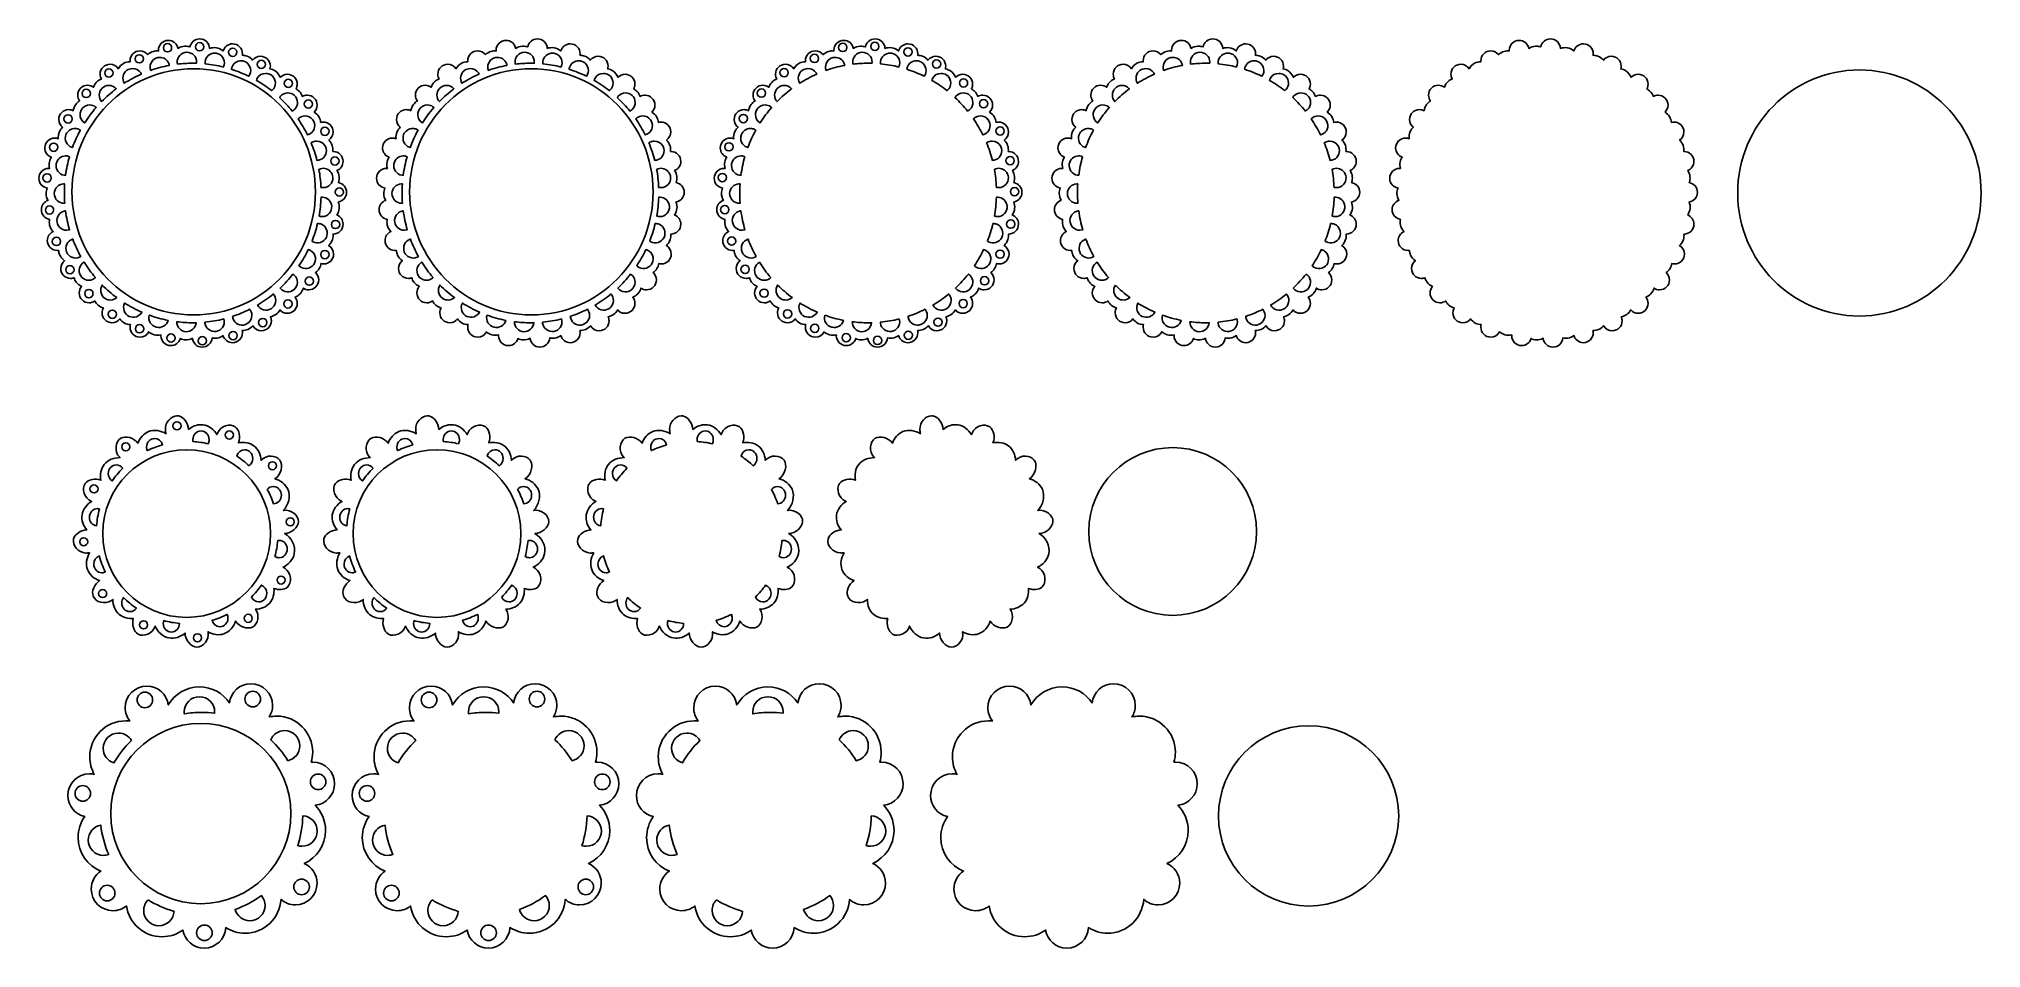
# Model space of a CAD drawing. Header units: centimetres. Extents: x -14.1 to 14.1, y -6.6 to 6.6.
import ezdxf

# ---------------------------------------------------------------- set-up
doc = ezdxf.new("R2010")
doc.units = ezdxf.units.CM
doc.header["$MEASUREMENT"] = 0
doc.layers.add('Layer 1', color=7, linetype='Continuous')

msp = doc.modelspace()

# ---------------------------------------------------------------- linework, layer by layer
at = {"layer": 'Layer 1', "color": 17}
for points, knots in [([(-11.78879, 6.6125), (-11.85941, 6.6125), (-11.91812, 6.56151), (-11.93016, 6.49434), (-11.93016, 6.49434), (-11.95149, 6.50189), (-11.97403, 6.50602), (-11.99691, 6.50601), (-11.99691, 6.50601), (-12.00043, 6.50601), (-12.00397, 6.50589), (-12.00752, 6.50568), (-12.00752, 6.50568), (-12.04226, 6.5037), (-12.07544, 6.49211), (-12.10428, 6.47375), (-12.10428, 6.47375), (-12.11677, 6.54035), (-12.17521, 6.59073), (-12.24544, 6.59073), (-12.24544, 6.59073), (-12.32479, 6.59073), (-12.38911, 6.52643), (-12.38911, 6.4471), (-12.38911, 6.4471), (-12.38911, 6.44332), (-12.38892, 6.43955), (-12.38863, 6.43584), (-12.38863, 6.43584), (-12.41337, 6.43852), (-12.43864, 6.43681), (-12.463, 6.43005), (-12.463, 6.43005), (-12.49404, 6.42145), (-12.52208, 6.40496), (-12.54542, 6.38335), (-12.54542, 6.38335), (-12.57172, 6.41693), (-12.61265, 6.43851), (-12.65861, 6.43851), (-12.65861, 6.43851), (-12.73796, 6.43851), (-12.80225, 6.37418), (-12.80225, 6.29485), (-12.80225, 6.29485), (-12.80225, 6.28997), (-12.80201, 6.28514), (-12.80154, 6.28038), (-12.80154, 6.28038), (-12.83311, 6.27976), (-12.86457, 6.27227), (-12.89279, 6.25717), (-12.89279, 6.25717), (-12.92686, 6.23891), (-12.95427, 6.21063), (-12.97312, 6.17756), (-12.97312, 6.17756), (-12.99875, 6.21685), (-13.04311, 6.24281), (-13.09353, 6.24281), (-13.09353, 6.24281), (-13.17287, 6.24281), (-13.23717, 6.17852), (-13.23717, 6.09917), (-13.23717, 6.09917), (-13.23717, 6.07385), (-13.23061, 6.05006), (-13.2191, 6.0294), (-13.2191, 6.0294), (-13.23907, 6.02146), (-13.25784, 6.01043), (-13.27439, 5.99625), (-13.27439, 5.99625), (-13.30157, 5.97299), (-13.32133, 5.94257), (-13.33309, 5.90933), (-13.33309, 5.90933), (-13.35717, 5.92756), (-13.38717, 5.93838), (-13.4197, 5.93838), (-13.4197, 5.93838), (-13.49904, 5.93838), (-13.56336, 5.87409), (-13.56336, 5.79474), (-13.56336, 5.79474), (-13.56336, 5.76291), (-13.55297, 5.73349), (-13.53544, 5.70968), (-13.53544, 5.70968), (-13.55677, 5.69677), (-13.57585, 5.68013), (-13.59112, 5.65996), (-13.59112, 5.65996), (-13.61174, 5.63271), (-13.62433, 5.60053), (-13.62925, 5.56725), (-13.62925, 5.56725), (-13.64899, 5.57744), (-13.67141, 5.58323), (-13.69516, 5.58323), (-13.69516, 5.58323), (-13.7745, 5.58323), (-13.8388, 5.51888), (-13.8388, 5.43956), (-13.8388, 5.43956), (-13.8388, 5.39323), (-13.81688, 5.35206), (-13.78285, 5.32579), (-13.78285, 5.32579), (-13.8019, 5.30817), (-13.81774, 5.28705), (-13.82872, 5.26314), (-13.82872, 5.26314), (-13.84357, 5.23083), (-13.84881, 5.19509), (-13.84569, 5.16016), (-13.84569, 5.16016), (-13.86193, 5.16654), (-13.87962, 5.17006), (-13.89813, 5.17006), (-13.89813, 5.17006), (-13.97747, 5.17006), (-14.04176, 5.10574), (-14.04176, 5.02642), (-14.04176, 5.02642), (-14.04176, 4.96408), (-14.00209, 4.91101), (-13.94661, 4.89114), (-13.94661, 4.89114), (-13.96019, 4.87061), (-13.97016, 4.84775), (-13.9753, 4.82338), (-13.9753, 4.82338), (-13.98208, 4.79129), (-13.9803, 4.75829), (-13.97162, 4.72726), (-13.97162, 4.72726), (-13.97606, 4.72768), (-13.98055, 4.7279), (-13.9851, 4.7279), (-13.9851, 4.7279), (-14.06444, 4.7279), (-14.12876, 4.66358), (-14.12876, 4.58423), (-14.12876, 4.58423), (-14.12876, 4.51245), (-14.0761, 4.45297), (-14.00731, 4.44231), (-14.00731, 4.44231), (-14.0177, 4.41765), (-14.02349, 4.39106), (-14.02331, 4.36399), (-14.02331, 4.36399), (-14.02309, 4.32838), (-14.01278, 4.29385), (-13.99525, 4.26358), (-13.99525, 4.26358), (-14.05181, 4.24429), (-14.09249, 4.19069), (-14.09249, 4.12758), (-14.09249, 4.12758), (-14.09249, 4.05654), (-14.04096, 3.99756), (-13.97323, 3.98597), (-13.97323, 3.98597), (-13.97835, 3.95933), (-13.97841, 3.93173), (-13.97241, 3.90493), (-13.97241, 3.90493), (-13.96426, 3.8686), (-13.94556, 3.83585), (-13.9203, 3.80942), (-13.9203, 3.80942), (-13.97052, 3.78704), (-14.00551, 3.73669), (-14.00551, 3.67816), (-14.00551, 3.67816), (-14.00551, 3.59884), (-13.94121, 3.53452), (-13.86188, 3.53452), (-13.86188, 3.53452), (-13.85495, 3.53452), (-13.84812, 3.53502), (-13.84146, 3.53598), (-13.84146, 3.53598), (-13.83967, 3.51283), (-13.83406, 3.48989), (-13.82419, 3.46841), (-13.82419, 3.46841), (-13.80877, 3.43483), (-13.78367, 3.40684), (-13.7535, 3.38634), (-13.7535, 3.38634), (-13.78773, 3.36007), (-13.80984, 3.31877), (-13.80984, 3.27228), (-13.80984, 3.27228), (-13.80984, 3.19296), (-13.74551, 3.12864), (-13.66617, 3.12864), (-13.66617, 3.12864), (-13.64878, 3.12864), (-13.63213, 3.13174), (-13.6167, 3.1374), (-13.6167, 3.1374), (-13.61, 3.11433), (-13.59935, 3.09234), (-13.58458, 3.07282), (-13.58458, 3.07282), (-13.56413, 3.04581), (-13.53677, 3.02512), (-13.50626, 3.01144), (-13.50626, 3.01144), (-13.52826, 2.9862), (-13.54159, 2.95321), (-13.54159, 2.91709), (-13.54159, 2.91709), (-13.54159, 2.83774), (-13.47729, 2.77345), (-13.39795, 2.77345), (-13.39795, 2.77345), (-13.36678, 2.77345), (-13.33793, 2.78337), (-13.31438, 2.80025), (-13.31438, 2.80025), (-13.30259, 2.77681), (-13.28643, 2.75551), (-13.26611, 2.73813), (-13.26611, 2.73813), (-13.2438, 2.71903), (-13.21743, 2.70569), (-13.18949, 2.69802), (-13.18949, 2.69802), (-13.20137, 2.67712), (-13.20819, 2.65293), (-13.20819, 2.62716), (-13.20819, 2.62716), (-13.20819, 2.54781), (-13.14386, 2.48349), (-13.06453, 2.48349), (-13.06453, 2.48349), (-13.01839, 2.48349), (-12.97732, 2.50527), (-12.95104, 2.53908), (-12.95104, 2.53908), (-12.93332, 2.51455), (-12.91041, 2.4937), (-12.8832, 2.47913), (-12.8832, 2.47913), (-12.85645, 2.46482), (-12.82676, 2.45743), (-12.7968, 2.4563), (-12.7968, 2.4563), (-12.80036, 2.44379), (-12.80225, 2.43061), (-12.80225, 2.41698), (-12.80225, 2.41698), (-12.80225, 2.33763), (-12.73796, 2.27331), (-12.65861, 2.27331), (-12.65861, 2.27331), (-12.60294, 2.27331), (-12.55463, 2.30498), (-12.53079, 2.35128), (-12.53079, 2.35128), (-12.50835, 2.33162), (-12.48182, 2.31659), (-12.45255, 2.30847), (-12.45255, 2.30847), (-12.41966, 2.29937), (-12.38503, 2.29955), (-12.35219, 2.30731), (-12.35219, 2.30731), (-12.35261, 2.30284), (-12.35283, 2.29831), (-12.35283, 2.29374), (-12.35283, 2.29374), (-12.35283, 2.21442), (-12.28854, 2.1501), (-12.20921, 2.1501), (-12.20921, 2.1501), (-12.14349, 2.1501), (-12.08811, 2.19421), (-12.07099, 2.25443), (-12.07099, 2.25443), (-12.04787, 2.24345), (-12.02273, 2.2366), (-11.99672, 2.23512), (-11.99672, 2.23512), (-11.9615, 2.23311), (-11.92658, 2.24123), (-11.89538, 2.25679), (-11.89538, 2.25679), (-11.88776, 2.18461), (-11.82669, 2.12836), (-11.7525, 2.12836), (-11.7525, 2.12836), (-11.67617, 2.12836), (-11.61375, 2.18789), (-11.60915, 2.26306), (-11.60915, 2.26306), (-11.5851, 2.25782), (-11.5601, 2.25674), (-11.53538, 2.26068), (-11.53538, 2.26068), (-11.50368, 2.26573), (-11.47405, 2.27894), (-11.44852, 2.29775), (-11.44852, 2.29775), (-11.43135, 2.23761), (-11.376, 2.19358), (-11.31035, 2.19358), (-11.31035, 2.19358), (-11.23103, 2.19358), (-11.16671, 2.2579), (-11.16671, 2.33725), (-11.16671, 2.33725), (-11.16671, 2.3491), (-11.16817, 2.36064), (-11.17086, 2.37167), (-11.17086, 2.37167), (-11.143, 2.37059), (-11.1149, 2.37492), (-11.08868, 2.38545), (-11.08868, 2.38545), (-11.05976, 2.39707), (-11.03439, 2.41569), (-11.01391, 2.43863), (-11.01391, 2.43863), (-10.98899, 2.39611), (-10.94279, 2.36756), (-10.88995, 2.36756), (-10.88995, 2.36756), (-10.8106, 2.36756), (-10.74628, 2.43185), (-10.74628, 2.5112), (-10.74628, 2.5112), (-10.74628, 2.53287), (-10.7511, 2.55343), (-10.75967, 2.57184), (-10.75967, 2.57184), (-10.73154, 2.57666), (-10.70437, 2.58705), (-10.68051, 2.60338), (-10.68051, 2.60338), (-10.65545, 2.62053), (-10.63516, 2.64339), (-10.62024, 2.66931), (-10.62024, 2.66931), (-10.59394, 2.63981), (-10.55563, 2.62126), (-10.513, 2.62126), (-10.513, 2.62126), (-10.43368, 2.62126), (-10.36938, 2.68555), (-10.36938, 2.7649), (-10.36938, 2.7649), (-10.36938, 2.79903), (-10.38129, 2.83041), (-10.40118, 2.85507), (-10.40118, 2.85507), (-10.37419, 2.86579), (-10.34935, 2.88195), (-10.32916, 2.90338), (-10.32916, 2.90338), (-10.3068, 2.92711), (-10.29119, 2.95611), (-10.28243, 2.98701), (-10.28243, 2.98701), (-10.25933, 2.97119), (-10.23142, 2.9619), (-10.20134, 2.9619), (-10.20134, 2.9619), (-10.12199, 2.9619), (-10.05767, 3.02625), (-10.05767, 3.10557), (-10.05767, 3.10557), (-10.05767, 3.14798), (-10.07606, 3.18608), (-10.10527, 3.21236), (-10.10527, 3.21236), (-10.0832, 3.22813), (-10.06413, 3.24811), (-10.04997, 3.27171), (-10.04997, 3.27171), (-10.0365, 3.29417), (-10.02804, 3.31904), (-10.02423, 3.34458), (-10.02423, 3.34458), (-10.01142, 3.34085), (-9.9979, 3.33886), (-9.98388, 3.33886), (-9.98388, 3.33886), (-9.90453, 3.33886), (-9.84021, 3.40315), (-9.84021, 3.48248), (-9.84021, 3.48248), (-9.84021, 3.53579), (-9.86923, 3.58233), (-9.91236, 3.60713), (-9.91236, 3.60713), (-9.88704, 3.63025), (-9.86717, 3.65928), (-9.85624, 3.69225), (-9.85624, 3.69225), (-9.84746, 3.71871), (-9.84478, 3.74652), (-9.84738, 3.77377), (-9.84738, 3.77377), (-9.84738, 3.77377), (-9.84614, 3.77377), (-9.84614, 3.77377), (-9.84614, 3.77377), (-9.76682, 3.77377), (-9.7025, 3.83806), (-9.7025, 3.91741), (-9.7025, 3.91741), (-9.7025, 3.978), (-9.74004, 4.02983), (-9.79309, 4.05095), (-9.79309, 4.05095), (-9.77441, 4.0782), (-9.7619, 4.10977), (-9.7583, 4.14321), (-9.7583, 4.14321), (-9.75473, 4.1762), (-9.7601, 4.20925), (-9.77227, 4.23952), (-9.77227, 4.23952), (-9.70393, 4.25058), (-9.65178, 4.30987), (-9.65178, 4.38131), (-9.65178, 4.38131), (-9.65178, 4.45182), (-9.70255, 4.51045), (-9.76955, 4.52265), (-9.76955, 4.52265), (-9.76013, 4.55017), (-9.75627, 4.57964), (-9.75944, 4.60906), (-9.75944, 4.60906), (-9.76288, 4.64094), (-9.77452, 4.67121), (-9.79193, 4.69767), (-9.79193, 4.69767), (-9.73949, 4.71907), (-9.7025, 4.77059), (-9.7025, 4.83073), (-9.7025, 4.83073), (-9.7025, 4.91005), (-9.76682, 4.9744), (-9.84614, 4.9744), (-9.84614, 4.9744), (-9.84791, 4.9744), (-9.84966, 4.97435), (-9.85141, 4.97429), (-9.85141, 4.97429), (-9.84808, 5.00366), (-9.85077, 5.03369), (-9.86054, 5.06197), (-9.86054, 5.06197), (-9.87081, 5.09168), (-9.88822, 5.11806), (-9.91026, 5.13965), (-9.91026, 5.13965), (-9.87237, 5.16553), (-9.84747, 5.20905), (-9.84747, 5.2584), (-9.84747, 5.2584), (-9.84747, 5.33772), (-9.91179, 5.40207), (-9.99114, 5.40207), (-9.99114, 5.40207), (-10.00421, 5.40207), (-10.01686, 5.4003), (-10.02887, 5.39704), (-10.02887, 5.39704), (-10.03191, 5.42662), (-10.04109, 5.45557), (-10.05689, 5.4812), (-10.05689, 5.4812), (-10.07356, 5.50824), (-10.09655, 5.53039), (-10.12306, 5.54674), (-10.12306, 5.54674), (-10.09618, 5.57283), (-10.07943, 5.60937), (-10.07943, 5.64982), (-10.07943, 5.64982), (-10.07943, 5.72917), (-10.14375, 5.79349), (-10.22307, 5.79349), (-10.22307, 5.79349), (-10.24889, 5.79349), (-10.2731, 5.78664), (-10.29406, 5.77473), (-10.29406, 5.77473), (-10.3034, 5.80177), (-10.31816, 5.82691), (-10.3383, 5.84776), (-10.3383, 5.84776), (-10.35272, 5.86271), (-10.36936, 5.87501), (-10.38735, 5.88464), (-10.38735, 5.88464), (-10.37589, 5.90525), (-10.36938, 5.92898), (-10.36938, 5.95425), (-10.36938, 5.95425), (-10.36938, 6.03357), (-10.43367, 6.09792), (-10.513, 6.09792), (-10.513, 6.09792), (-10.55401, 6.09792), (-10.591, 6.08072), (-10.61717, 6.05315), (-10.61717, 6.05315), (-10.63246, 6.09017), (-10.65778, 6.12311), (-10.69154, 6.14562), (-10.69154, 6.14562), (-10.71432, 6.16081), (-10.73988, 6.17068), (-10.76631, 6.17554), (-10.76631, 6.17554), (-10.76271, 6.18813), (-10.76078, 6.20144), (-10.76078, 6.2152), (-10.76078, 6.2152), (-10.76078, 6.29455), (-10.8251, 6.35884), (-10.90445, 6.35884), (-10.90445, 6.35884), (-10.95133, 6.35884), (-10.99298, 6.33639), (-11.0192, 6.30163), (-11.0192, 6.30163), (-11.04039, 6.327), (-11.06746, 6.34755), (-11.09876, 6.36011), (-11.09876, 6.36011), (-11.12106, 6.36906), (-11.14474, 6.3735), (-11.16848, 6.37389), (-11.16848, 6.37389), (-11.16732, 6.38123), (-11.16671, 6.38876), (-11.16671, 6.39643), (-11.16671, 6.39643), (-11.16671, 6.47577), (-11.23103, 6.54006), (-11.31035, 6.54006), (-11.31035, 6.54006), (-11.37557, 6.54006), (-11.4306, 6.49663), (-11.44815, 6.43711), (-11.44815, 6.43711), (-11.47606, 6.46034), (-11.50977, 6.47673), (-11.5461, 6.48252), (-11.5461, 6.48252), (-11.57965, 6.48786), (-11.6137, 6.48392), (-11.64516, 6.47275), (-11.64516, 6.47275), (-11.6472, 6.55031), (-11.71072, 6.61257), (-11.78878, 6.61257), (-11.78878, 6.61257), (-11.78878, 6.61257), (-11.78878, 6.61256), (-11.78878, 6.61256), (-11.78878, 6.61256), (-11.78878, 6.61256), (-11.78879, 6.6125), (-11.78879, 6.6125)], [0, 0, 0, 0, 0.00689655, 0.00689655, 0.00689655, 0.00689655, 0.0137931, 0.0137931, 0.0137931, 0.0137931, 0.02068966, 0.02068966, 0.02068966, 0.02068966, 0.02758621, 0.02758621, 0.02758621, 0.02758621, 0.03448276, 0.03448276, 0.03448276, 0.03448276, 0.04137931, 0.04137931, 0.04137931, 0.04137931, 0.04827586, 0.04827586, 0.04827586, 0.04827586, 0.05517241, 0.05517241, 0.05517241, 0.05517241, 0.06206897, 0.06206897, 0.06206897, 0.06206897, 0.06896552, 0.06896552, 0.06896552, 0.06896552, 0.07586207, 0.07586207, 0.07586207, 0.07586207, 0.08275862, 0.08275862, 0.08275862, 0.08275862, 0.08965517, 0.08965517, 0.08965517, 0.08965517, 0.09655172, 0.09655172, 0.09655172, 0.09655172, 0.10344828, 0.10344828, 0.10344828, 0.10344828, 0.11034483, 0.11034483, 0.11034483, 0.11034483, 0.11724138, 0.11724138, 0.11724138, 0.11724138, 0.12413793, 0.12413793, 0.12413793, 0.12413793, 0.13103448, 0.13103448, 0.13103448, 0.13103448, 0.13793103, 0.13793103, 0.13793103, 0.13793103, 0.14482759, 0.14482759, 0.14482759, 0.14482759, 0.15172414, 0.15172414, 0.15172414, 0.15172414, 0.15862069, 0.15862069, 0.15862069, 0.15862069, 0.16551724, 0.16551724, 0.16551724, 0.16551724, 0.17241379, 0.17241379, 0.17241379, 0.17241379, 0.17931034, 0.17931034, 0.17931034, 0.17931034, 0.1862069, 0.1862069, 0.1862069, 0.1862069, 0.19310345, 0.19310345, 0.19310345, 0.19310345, 0.2, 0.2, 0.2, 0.2, 0.20689655, 0.20689655, 0.20689655, 0.20689655, 0.2137931, 0.2137931, 0.2137931, 0.2137931, 0.22068966, 0.22068966, 0.22068966, 0.22068966, 0.22758621, 0.22758621, 0.22758621, 0.22758621, 0.23448276, 0.23448276, 0.23448276, 0.23448276, 0.24137931, 0.24137931, 0.24137931, 0.24137931, 0.24827586, 0.24827586, 0.24827586, 0.24827586, 0.25517241, 0.25517241, 0.25517241, 0.25517241, 0.26206897, 0.26206897, 0.26206897, 0.26206897, 0.26896552, 0.26896552, 0.26896552, 0.26896552, 0.27586207, 0.27586207, 0.27586207, 0.27586207, 0.28275862, 0.28275862, 0.28275862, 0.28275862, 0.28965517, 0.28965517, 0.28965517, 0.28965517, 0.29655172, 0.29655172, 0.29655172, 0.29655172, 0.30344828, 0.30344828, 0.30344828, 0.30344828, 0.31034483, 0.31034483, 0.31034483, 0.31034483, 0.31724138, 0.31724138, 0.31724138, 0.31724138, 0.32413793, 0.32413793, 0.32413793, 0.32413793, 0.33103448, 0.33103448, 0.33103448, 0.33103448, 0.33793103, 0.33793103, 0.33793103, 0.33793103, 0.34482759, 0.34482759, 0.34482759, 0.34482759, 0.35172414, 0.35172414, 0.35172414, 0.35172414, 0.35862069, 0.35862069, 0.35862069, 0.35862069, 0.36551724, 0.36551724, 0.36551724, 0.36551724, 0.37241379, 0.37241379, 0.37241379, 0.37241379, 0.37931034, 0.37931034, 0.37931034, 0.37931034, 0.3862069, 0.3862069, 0.3862069, 0.3862069, 0.39310345, 0.39310345, 0.39310345, 0.39310345, 0.4, 0.4, 0.4, 0.4, 0.40689655, 0.40689655, 0.40689655, 0.40689655, 0.4137931, 0.4137931, 0.4137931, 0.4137931, 0.42068966, 0.42068966, 0.42068966, 0.42068966, 0.42758621, 0.42758621, 0.42758621, 0.42758621, 0.43448276, 0.43448276, 0.43448276, 0.43448276, 0.44137931, 0.44137931, 0.44137931, 0.44137931, 0.44827586, 0.44827586, 0.44827586, 0.44827586, 0.45517241, 0.45517241, 0.45517241, 0.45517241, 0.46206897, 0.46206897, 0.46206897, 0.46206897, 0.46896552, 0.46896552, 0.46896552, 0.46896552, 0.47586207, 0.47586207, 0.47586207, 0.47586207, 0.48275862, 0.48275862, 0.48275862, 0.48275862, 0.48965517, 0.48965517, 0.48965517, 0.48965517, 0.49655172, 0.49655172, 0.49655172, 0.49655172, 0.50344828, 0.50344828, 0.50344828, 0.50344828, 0.51034483, 0.51034483, 0.51034483, 0.51034483, 0.51724138, 0.51724138, 0.51724138, 0.51724138, 0.52413793, 0.52413793, 0.52413793, 0.52413793, 0.53103448, 0.53103448, 0.53103448, 0.53103448, 0.53793103, 0.53793103, 0.53793103, 0.53793103, 0.54482759, 0.54482759, 0.54482759, 0.54482759, 0.55172414, 0.55172414, 0.55172414, 0.55172414, 0.55862069, 0.55862069, 0.55862069, 0.55862069, 0.56551724, 0.56551724, 0.56551724, 0.56551724, 0.57241379, 0.57241379, 0.57241379, 0.57241379, 0.57931034, 0.57931034, 0.57931034, 0.57931034, 0.5862069, 0.5862069, 0.5862069, 0.5862069, 0.59310345, 0.59310345, 0.59310345, 0.59310345, 0.6, 0.6, 0.6, 0.6, 0.60689655, 0.60689655, 0.60689655, 0.60689655, 0.6137931, 0.6137931, 0.6137931, 0.6137931, 0.62068966, 0.62068966, 0.62068966, 0.62068966, 0.62758621, 0.62758621, 0.62758621, 0.62758621, 0.63448276, 0.63448276, 0.63448276, 0.63448276, 0.64137931, 0.64137931, 0.64137931, 0.64137931, 0.64827586, 0.64827586, 0.64827586, 0.64827586, 0.65517241, 0.65517241, 0.65517241, 0.65517241, 0.66206897, 0.66206897, 0.66206897, 0.66206897, 0.66896552, 0.66896552, 0.66896552, 0.66896552, 0.67586207, 0.67586207, 0.67586207, 0.67586207, 0.68275862, 0.68275862, 0.68275862, 0.68275862, 0.68965517, 0.68965517, 0.68965517, 0.68965517, 0.69655172, 0.69655172, 0.69655172, 0.69655172, 0.70344828, 0.70344828, 0.70344828, 0.70344828, 0.71034483, 0.71034483, 0.71034483, 0.71034483, 0.71724138, 0.71724138, 0.71724138, 0.71724138, 0.72413793, 0.72413793, 0.72413793, 0.72413793, 0.73103448, 0.73103448, 0.73103448, 0.73103448, 0.73793103, 0.73793103, 0.73793103, 0.73793103, 0.74482759, 0.74482759, 0.74482759, 0.74482759, 0.75172414, 0.75172414, 0.75172414, 0.75172414, 0.75862069, 0.75862069, 0.75862069, 0.75862069, 0.76551724, 0.76551724, 0.76551724, 0.76551724, 0.77241379, 0.77241379, 0.77241379, 0.77241379, 0.77931034, 0.77931034, 0.77931034, 0.77931034, 0.7862069, 0.7862069, 0.7862069, 0.7862069, 0.79310345, 0.79310345, 0.79310345, 0.79310345, 0.8, 0.8, 0.8, 0.8, 0.80689655, 0.80689655, 0.80689655, 0.80689655, 0.8137931, 0.8137931, 0.8137931, 0.8137931, 0.82068966, 0.82068966, 0.82068966, 0.82068966, 0.82758621, 0.82758621, 0.82758621, 0.82758621, 0.83448276, 0.83448276, 0.83448276, 0.83448276, 0.84137931, 0.84137931, 0.84137931, 0.84137931, 0.84827586, 0.84827586, 0.84827586, 0.84827586, 0.85517241, 0.85517241, 0.85517241, 0.85517241, 0.86206897, 0.86206897, 0.86206897, 0.86206897, 0.86896552, 0.86896552, 0.86896552, 0.86896552, 0.87586207, 0.87586207, 0.87586207, 0.87586207, 0.88275862, 0.88275862, 0.88275862, 0.88275862, 0.88965517, 0.88965517, 0.88965517, 0.88965517, 0.89655172, 0.89655172, 0.89655172, 0.89655172, 0.90344828, 0.90344828, 0.90344828, 0.90344828, 0.91034483, 0.91034483, 0.91034483, 0.91034483, 0.91724138, 0.91724138, 0.91724138, 0.91724138, 0.92413793, 0.92413793, 0.92413793, 0.92413793, 0.93103448, 0.93103448, 0.93103448, 0.93103448, 0.93793103, 0.93793103, 0.93793103, 0.93793103, 0.94482759, 0.94482759, 0.94482759, 0.94482759, 0.95172414, 0.95172414, 0.95172414, 0.95172414, 0.95862069, 0.95862069, 0.95862069, 0.95862069, 0.96551724, 0.96551724, 0.96551724, 0.96551724, 0.97241379, 0.97241379, 0.97241379, 0.97241379, 0.97931034, 0.97931034, 0.97931034, 0.97931034, 0.9862069, 0.9862069, 0.9862069, 0.9862069, 1, 1, 1, 1]), ([(-12.25676, 6.54296), (-12.22342, 6.54296), (-12.19641, 6.51595), (-12.19641, 6.48262), (-12.19641, 6.48262), (-12.19641, 6.44929), (-12.22342, 6.42228), (-12.25676, 6.42228), (-12.25676, 6.42228), (-12.29007, 6.42228), (-12.31709, 6.4493), (-12.31709, 6.48262), (-12.31709, 6.48262), (-12.31709, 6.51595), (-12.29008, 6.54296), (-12.25676, 6.54296), (-12.25676, 6.54296), (-12.25676, 6.54296), (-12.25676, 6.54296), (-12.25676, 6.54296)], [0, 0, 0, 0, 0.16666667, 0.16666667, 0.16666667, 0.16666667, 0.33333333, 0.33333333, 0.33333333, 0.33333333, 0.5, 0.5, 0.5, 0.5, 0.66666667, 0.66666667, 0.66666667, 0.66666667, 1, 1, 1, 1]), ([(-11.78987, 6.55801), (-11.75656, 6.55801), (-11.72954, 6.531), (-11.72954, 6.49767), (-11.72954, 6.49767), (-11.72954, 6.46434), (-11.75655, 6.43733), (-11.78987, 6.43733), (-11.78987, 6.43733), (-11.82321, 6.43733), (-11.85022, 6.46435), (-11.85022, 6.49767), (-11.85022, 6.49767), (-11.85022, 6.531), (-11.82321, 6.55801), (-11.78987, 6.55801), (-11.78987, 6.55801), (-11.78987, 6.55801), (-11.78987, 6.55801), (-11.78987, 6.55801)], [0, 0, 0, 0, 0.16666667, 0.16666667, 0.16666667, 0.16666667, 0.33333333, 0.33333333, 0.33333333, 0.33333333, 0.5, 0.5, 0.5, 0.5, 0.66666667, 0.66666667, 0.66666667, 0.66666667, 1, 1, 1, 1]), ([(-6.87562, 6.6125), (-6.94624, 6.6125), (-7.00495, 6.56151), (-7.01699, 6.49434), (-7.01699, 6.49434), (-7.03832, 6.50189), (-7.06086, 6.50602), (-7.08374, 6.50601), (-7.08374, 6.50601), (-7.08726, 6.50601), (-7.0908, 6.50589), (-7.09435, 6.50568), (-7.09435, 6.50568), (-7.12909, 6.5037), (-7.16227, 6.49211), (-7.19111, 6.47375), (-7.19111, 6.47375), (-7.2036, 6.54034), (-7.26204, 6.59073), (-7.33227, 6.59073), (-7.33227, 6.59073), (-7.41162, 6.59073), (-7.47594, 6.52643), (-7.47594, 6.4471), (-7.47594, 6.4471), (-7.47594, 6.44331), (-7.47575, 6.43955), (-7.47546, 6.43584), (-7.47546, 6.43584), (-7.5002, 6.43852), (-7.52547, 6.43681), (-7.54983, 6.43005), (-7.54983, 6.43005), (-7.58087, 6.42145), (-7.60891, 6.40496), (-7.63225, 6.38335), (-7.63225, 6.38335), (-7.65855, 6.41693), (-7.69948, 6.43851), (-7.74544, 6.43851), (-7.74544, 6.43851), (-7.82479, 6.43851), (-7.88908, 6.37418), (-7.88908, 6.29485), (-7.88908, 6.29485), (-7.88908, 6.28997), (-7.88884, 6.28514), (-7.88837, 6.28038), (-7.88837, 6.28038), (-7.91993, 6.27976), (-7.95139, 6.27227), (-7.97962, 6.25717), (-7.97962, 6.25717), (-8.01367, 6.23891), (-8.04111, 6.21063), (-8.05995, 6.17753), (-8.05995, 6.17753), (-8.08559, 6.21685), (-8.12993, 6.2428), (-8.18036, 6.2428), (-8.18036, 6.2428), (-8.25968, 6.2428), (-8.324, 6.17851), (-8.324, 6.09916), (-8.324, 6.09916), (-8.324, 6.07384), (-8.31744, 6.05005), (-8.30593, 6.02939), (-8.30593, 6.02939), (-8.32588, 6.02145), (-8.34467, 6.01042), (-8.3612, 5.99624), (-8.3612, 5.99624), (-8.3884, 5.97298), (-8.40816, 5.94256), (-8.41991, 5.90932), (-8.41991, 5.90932), (-8.44399, 5.92755), (-8.47399, 5.93837), (-8.50651, 5.93837), (-8.50651, 5.93837), (-8.58586, 5.93837), (-8.65018, 5.87408), (-8.65018, 5.79473), (-8.65018, 5.79473), (-8.65018, 5.7629), (-8.63981, 5.73348), (-8.62227, 5.70967), (-8.62227, 5.70967), (-8.6436, 5.69676), (-8.66267, 5.68012), (-8.67794, 5.65995), (-8.67794, 5.65995), (-8.69858, 5.6327), (-8.71115, 5.60052), (-8.71607, 5.56724), (-8.71607, 5.56724), (-8.73583, 5.57743), (-8.75824, 5.58322), (-8.782, 5.58322), (-8.782, 5.58322), (-8.86132, 5.58322), (-8.92562, 5.51887), (-8.92562, 5.43955), (-8.92562, 5.43955), (-8.92562, 5.39322), (-8.90371, 5.35205), (-8.86969, 5.32578), (-8.86969, 5.32578), (-8.88874, 5.30816), (-8.90456, 5.28704), (-8.91557, 5.26313), (-8.91557, 5.26313), (-8.93041, 5.23082), (-8.93565, 5.19508), (-8.93253, 5.16015), (-8.93253, 5.16015), (-8.94878, 5.16653), (-8.96645, 5.17005), (-8.98497, 5.17005), (-8.98497, 5.17005), (-9.06429, 5.17005), (-9.12859, 5.10573), (-9.12859, 5.02641), (-9.12859, 5.02641), (-9.12859, 4.96407), (-9.08893, 4.911), (-9.03345, 4.89113), (-9.03345, 4.89113), (-9.04702, 4.8706), (-9.057, 4.84774), (-9.06213, 4.82337), (-9.06213, 4.82337), (-9.06893, 4.79128), (-9.06713, 4.75828), (-9.05845, 4.72725), (-9.05845, 4.72725), (-9.0629, 4.72767), (-9.06739, 4.72789), (-9.07194, 4.72789), (-9.07194, 4.72789), (-9.15126, 4.72789), (-9.21561, 4.66357), (-9.21561, 4.58422), (-9.21561, 4.58422), (-9.21561, 4.51244), (-9.16293, 4.45296), (-9.09414, 4.4423), (-9.09414, 4.4423), (-9.10454, 4.41764), (-9.11033, 4.39105), (-9.11015, 4.36398), (-9.11015, 4.36398), (-9.10994, 4.32837), (-9.09962, 4.29384), (-9.0821, 4.26357), (-9.0821, 4.26357), (-9.13867, 4.24428), (-9.17933, 4.19068), (-9.17933, 4.12757), (-9.17933, 4.12757), (-9.17933, 4.05653), (-9.12779, 3.99755), (-9.06008, 3.98596), (-9.06008, 3.98596), (-9.06519, 3.95932), (-9.06524, 3.93172), (-9.05923, 3.90492), (-9.05923, 3.90492), (-9.05111, 3.86859), (-9.0324, 3.83584), (-9.00713, 3.80941), (-9.00713, 3.80941), (-9.05735, 3.78703), (-9.09235, 3.73668), (-9.09235, 3.67815), (-9.09235, 3.67815), (-9.09235, 3.59883), (-9.02806, 3.53451), (-8.94871, 3.53451), (-8.94871, 3.53451), (-8.94178, 3.53451), (-8.93495, 3.53501), (-8.92828, 3.53597), (-8.92828, 3.53597), (-8.92651, 3.51282), (-8.9209, 3.48988), (-8.911, 3.4684), (-8.911, 3.4684), (-8.8956, 3.43482), (-8.87049, 3.40683), (-8.84033, 3.38633), (-8.84033, 3.38633), (-8.87457, 3.36006), (-8.89666, 3.31876), (-8.89666, 3.27227), (-8.89666, 3.27227), (-8.89666, 3.19295), (-8.83234, 3.12863), (-8.75299, 3.12863), (-8.75299, 3.12863), (-8.73561, 3.12863), (-8.71894, 3.13173), (-8.70351, 3.13739), (-8.70351, 3.13739), (-8.69682, 3.11432), (-8.68618, 3.09233), (-8.67139, 3.07281), (-8.67139, 3.07281), (-8.65094, 3.0458), (-8.62358, 3.02511), (-8.59307, 3.01143), (-8.59307, 3.01143), (-8.61508, 2.98619), (-8.62839, 2.9532), (-8.62839, 2.91708), (-8.62839, 2.91708), (-8.62839, 2.83773), (-8.5641, 2.77344), (-8.48477, 2.77344), (-8.48477, 2.77344), (-8.45358, 2.77344), (-8.42474, 2.78336), (-8.40119, 2.80024), (-8.40119, 2.80024), (-8.38942, 2.7768), (-8.37325, 2.7555), (-8.35293, 2.73812), (-8.35293, 2.73812), (-8.33063, 2.71902), (-8.30425, 2.70568), (-8.27631, 2.69801), (-8.27631, 2.69801), (-8.28819, 2.67711), (-8.29502, 2.65292), (-8.29502, 2.62715), (-8.29502, 2.62715), (-8.29502, 2.5478), (-8.2307, 2.48348), (-8.15135, 2.48348), (-8.15135, 2.48348), (-8.10521, 2.48348), (-8.06414, 2.50526), (-8.03787, 2.53907), (-8.03787, 2.53907), (-8.02014, 2.51454), (-7.99723, 2.49369), (-7.97003, 2.47912), (-7.97003, 2.47912), (-7.94328, 2.46481), (-7.91357, 2.45742), (-7.88362, 2.45629), (-7.88362, 2.45629), (-7.88719, 2.44378), (-7.88907, 2.4306), (-7.88907, 2.41697), (-7.88907, 2.41697), (-7.88907, 2.33762), (-7.82478, 2.2733), (-7.74543, 2.2733), (-7.74543, 2.2733), (-7.68976, 2.2733), (-7.64145, 2.30497), (-7.61761, 2.35127), (-7.61761, 2.35127), (-7.59517, 2.33161), (-7.56864, 2.31658), (-7.53937, 2.30846), (-7.53937, 2.30846), (-7.50648, 2.29936), (-7.47185, 2.29954), (-7.43901, 2.3073), (-7.43901, 2.3073), (-7.43943, 2.30283), (-7.43965, 2.2983), (-7.43965, 2.29373), (-7.43965, 2.29373), (-7.43965, 2.21441), (-7.37536, 2.15011), (-7.29603, 2.15011), (-7.29603, 2.15011), (-7.23031, 2.15011), (-7.17493, 2.19419), (-7.15781, 2.25441), (-7.15781, 2.25441), (-7.13471, 2.24343), (-7.10955, 2.23658), (-7.08354, 2.2351), (-7.08354, 2.2351), (-7.04832, 2.23309), (-7.01343, 2.24121), (-6.9822, 2.25677), (-6.9822, 2.25677), (-6.97458, 2.18459), (-6.91351, 2.12834), (-6.83932, 2.12834), (-6.83932, 2.12834), (-6.76299, 2.12834), (-6.70057, 2.18787), (-6.69597, 2.26304), (-6.69597, 2.26304), (-6.67192, 2.2578), (-6.64692, 2.25672), (-6.6222, 2.26066), (-6.6222, 2.26066), (-6.5905, 2.26571), (-6.56087, 2.27892), (-6.53534, 2.29773), (-6.53534, 2.29773), (-6.51817, 2.23759), (-6.46284, 2.19356), (-6.3972, 2.19356), (-6.3972, 2.19356), (-6.31785, 2.19356), (-6.25353, 2.25788), (-6.25353, 2.33723), (-6.25353, 2.33723), (-6.25353, 2.34908), (-6.25499, 2.36062), (-6.25771, 2.37165), (-6.25771, 2.37165), (-6.22982, 2.37057), (-6.20172, 2.3749), (-6.1755, 2.38543), (-6.1755, 2.38543), (-6.14658, 2.39705), (-6.12121, 2.41567), (-6.10076, 2.43861), (-6.10076, 2.43861), (-6.07581, 2.39609), (-6.02961, 2.36754), (-5.97678, 2.36754), (-5.97678, 2.36754), (-5.89743, 2.36754), (-5.83311, 2.43183), (-5.83311, 2.51118), (-5.83311, 2.51118), (-5.83311, 2.53285), (-5.83793, 2.55341), (-5.8465, 2.57182), (-5.8465, 2.57182), (-5.81837, 2.57664), (-5.7912, 2.58703), (-5.76734, 2.60336), (-5.76734, 2.60336), (-5.74228, 2.62051), (-5.72199, 2.64337), (-5.70707, 2.66929), (-5.70707, 2.66929), (-5.68077, 2.63979), (-5.64249, 2.62124), (-5.59986, 2.62124), (-5.59986, 2.62124), (-5.52051, 2.62124), (-5.45622, 2.68553), (-5.45622, 2.76488), (-5.45622, 2.76488), (-5.45622, 2.79901), (-5.46813, 2.83039), (-5.48802, 2.85505), (-5.48802, 2.85505), (-5.46103, 2.86577), (-5.43619, 2.88193), (-5.416, 2.90336), (-5.416, 2.90336), (-5.39364, 2.92709), (-5.37803, 2.95609), (-5.36927, 2.98699), (-5.36927, 2.98699), (-5.34617, 2.97117), (-5.31826, 2.96188), (-5.28818, 2.96188), (-5.28818, 2.96188), (-5.20883, 2.96188), (-5.14451, 3.02623), (-5.14451, 3.10555), (-5.14451, 3.10555), (-5.14451, 3.14796), (-5.1629, 3.18606), (-5.19211, 3.21234), (-5.19211, 3.21234), (-5.17004, 3.22811), (-5.15097, 3.24809), (-5.13681, 3.27169), (-5.13681, 3.27169), (-5.12337, 3.29415), (-5.1149, 3.31902), (-5.11107, 3.34456), (-5.11107, 3.34456), (-5.09826, 3.34083), (-5.08474, 3.33884), (-5.07072, 3.33884), (-5.07072, 3.33884), (-4.99137, 3.33884), (-4.92705, 3.40313), (-4.92705, 3.48246), (-4.92705, 3.48246), (-4.92705, 3.53577), (-4.95607, 3.58231), (-4.9992, 3.60711), (-4.9992, 3.60711), (-4.97391, 3.63023), (-4.95401, 3.65926), (-4.94308, 3.69223), (-4.94308, 3.69223), (-4.93432, 3.71869), (-4.93162, 3.7465), (-4.93422, 3.77375), (-4.93422, 3.77375), (-4.93422, 3.77375), (-4.93298, 3.77375), (-4.93298, 3.77375), (-4.93298, 3.77375), (-4.85366, 3.77375), (-4.78934, 3.83804), (-4.78934, 3.91739), (-4.78934, 3.91739), (-4.78934, 3.97798), (-4.82688, 4.02981), (-4.87996, 4.05093), (-4.87996, 4.05093), (-4.86125, 4.07818), (-4.84874, 4.10975), (-4.84514, 4.14319), (-4.84514, 4.14319), (-4.84157, 4.17618), (-4.84694, 4.20923), (-4.85911, 4.2395), (-4.85911, 4.2395), (-4.79077, 4.25056), (-4.73862, 4.30985), (-4.73862, 4.38129), (-4.73862, 4.38129), (-4.73862, 4.4518), (-4.78939, 4.51043), (-4.85639, 4.52263), (-4.85639, 4.52263), (-4.84697, 4.55015), (-4.84311, 4.57962), (-4.84628, 4.60904), (-4.84628, 4.60904), (-4.84972, 4.64092), (-4.86136, 4.67119), (-4.87877, 4.69765), (-4.87877, 4.69765), (-4.82633, 4.71905), (-4.78934, 4.77057), (-4.78934, 4.83071), (-4.78934, 4.83071), (-4.78934, 4.91003), (-4.85366, 4.97438), (-4.93298, 4.97438), (-4.93298, 4.97438), (-4.93475, 4.97438), (-4.9365, 4.97433), (-4.93825, 4.97427), (-4.93825, 4.97427), (-4.93492, 5.00364), (-4.93761, 5.03367), (-4.94738, 5.06195), (-4.94738, 5.06195), (-4.95765, 5.09166), (-4.97506, 5.11804), (-4.9971, 5.13963), (-4.9971, 5.13963), (-4.95921, 5.16551), (-4.93431, 5.20903), (-4.93431, 5.25838), (-4.93431, 5.25838), (-4.93431, 5.3377), (-4.99863, 5.40205), (-5.07798, 5.40205), (-5.07798, 5.40205), (-5.09105, 5.40205), (-5.1037, 5.40028), (-5.11571, 5.39702), (-5.11571, 5.39702), (-5.11875, 5.4266), (-5.12793, 5.45555), (-5.14373, 5.48118), (-5.14373, 5.48118), (-5.1604, 5.50822), (-5.18342, 5.53037), (-5.2099, 5.54672), (-5.2099, 5.54672), (-5.18302, 5.57281), (-5.16627, 5.60935), (-5.16627, 5.6498), (-5.16627, 5.6498), (-5.16627, 5.72915), (-5.23059, 5.79347), (-5.30991, 5.79347), (-5.30991, 5.79347), (-5.33573, 5.79347), (-5.35997, 5.78662), (-5.3809, 5.77471), (-5.3809, 5.77471), (-5.39024, 5.80175), (-5.40503, 5.82689), (-5.42514, 5.84774), (-5.42514, 5.84774), (-5.43959, 5.86269), (-5.4562, 5.87499), (-5.47419, 5.8846), (-5.47419, 5.8846), (-5.46276, 5.90524), (-5.45622, 5.92897), (-5.45622, 5.95424), (-5.45622, 5.95424), (-5.45622, 6.03356), (-5.52051, 6.09791), (-5.59986, 6.09791), (-5.59986, 6.09791), (-5.64084, 6.09791), (-5.67783, 6.08069), (-5.704, 6.05314), (-5.704, 6.05314), (-5.71929, 6.09016), (-5.74461, 6.1231), (-5.77837, 6.14561), (-5.77837, 6.14561), (-5.80115, 6.1608), (-5.82671, 6.17067), (-5.85314, 6.17553), (-5.85314, 6.17553), (-5.84954, 6.18812), (-5.84761, 6.20143), (-5.84761, 6.21519), (-5.84761, 6.21519), (-5.84761, 6.29453), (-5.91193, 6.35883), (-5.99128, 6.35883), (-5.99128, 6.35883), (-6.03816, 6.35883), (-6.07981, 6.33638), (-6.10603, 6.30162), (-6.10603, 6.30162), (-6.12722, 6.32699), (-6.15429, 6.34754), (-6.18559, 6.3601), (-6.18559, 6.3601), (-6.20789, 6.36905), (-6.23157, 6.37349), (-6.25531, 6.37388), (-6.25531, 6.37388), (-6.25417, 6.38122), (-6.25354, 6.38875), (-6.25354, 6.39642), (-6.25354, 6.39642), (-6.25354, 6.47576), (-6.31786, 6.54005), (-6.39721, 6.54005), (-6.39721, 6.54005), (-6.4624, 6.54005), (-6.51744, 6.49662), (-6.53498, 6.4371), (-6.53498, 6.4371), (-6.56289, 6.46033), (-6.5966, 6.47672), (-6.63293, 6.48251), (-6.63293, 6.48251), (-6.66648, 6.48785), (-6.70053, 6.48391), (-6.73199, 6.47274), (-6.73199, 6.47274), (-6.73403, 6.5503), (-6.79755, 6.61256), (-6.87561, 6.61256), (-6.87561, 6.61256), (-6.87561, 6.61256), (-6.87561, 6.61255), (-6.87561, 6.61255), (-6.87561, 6.61255), (-6.87561, 6.61255), (-6.87562, 6.6125), (-6.87562, 6.6125)], [0, 0, 0, 0, 0.00689655, 0.00689655, 0.00689655, 0.00689655, 0.0137931, 0.0137931, 0.0137931, 0.0137931, 0.02068966, 0.02068966, 0.02068966, 0.02068966, 0.02758621, 0.02758621, 0.02758621, 0.02758621, 0.03448276, 0.03448276, 0.03448276, 0.03448276, 0.04137931, 0.04137931, 0.04137931, 0.04137931, 0.04827586, 0.04827586, 0.04827586, 0.04827586, 0.05517241, 0.05517241, 0.05517241, 0.05517241, 0.06206897, 0.06206897, 0.06206897, 0.06206897, 0.06896552, 0.06896552, 0.06896552, 0.06896552, 0.07586207, 0.07586207, 0.07586207, 0.07586207, 0.08275862, 0.08275862, 0.08275862, 0.08275862, 0.08965517, 0.08965517, 0.08965517, 0.08965517, 0.09655172, 0.09655172, 0.09655172, 0.09655172, 0.10344828, 0.10344828, 0.10344828, 0.10344828, 0.11034483, 0.11034483, 0.11034483, 0.11034483, 0.11724138, 0.11724138, 0.11724138, 0.11724138, 0.12413793, 0.12413793, 0.12413793, 0.12413793, 0.13103448, 0.13103448, 0.13103448, 0.13103448, 0.13793103, 0.13793103, 0.13793103, 0.13793103, 0.14482759, 0.14482759, 0.14482759, 0.14482759, 0.15172414, 0.15172414, 0.15172414, 0.15172414, 0.15862069, 0.15862069, 0.15862069, 0.15862069, 0.16551724, 0.16551724, 0.16551724, 0.16551724, 0.17241379, 0.17241379, 0.17241379, 0.17241379, 0.17931034, 0.17931034, 0.17931034, 0.17931034, 0.1862069, 0.1862069, 0.1862069, 0.1862069, 0.19310345, 0.19310345, 0.19310345, 0.19310345, 0.2, 0.2, 0.2, 0.2, 0.20689655, 0.20689655, 0.20689655, 0.20689655, 0.2137931, 0.2137931, 0.2137931, 0.2137931, 0.22068966, 0.22068966, 0.22068966, 0.22068966, 0.22758621, 0.22758621, 0.22758621, 0.22758621, 0.23448276, 0.23448276, 0.23448276, 0.23448276, 0.24137931, 0.24137931, 0.24137931, 0.24137931, 0.24827586, 0.24827586, 0.24827586, 0.24827586, 0.25517241, 0.25517241, 0.25517241, 0.25517241, 0.26206897, 0.26206897, 0.26206897, 0.26206897, 0.26896552, 0.26896552, 0.26896552, 0.26896552, 0.27586207, 0.27586207, 0.27586207, 0.27586207, 0.28275862, 0.28275862, 0.28275862, 0.28275862, 0.28965517, 0.28965517, 0.28965517, 0.28965517, 0.29655172, 0.29655172, 0.29655172, 0.29655172, 0.30344828, 0.30344828, 0.30344828, 0.30344828, 0.31034483, 0.31034483, 0.31034483, 0.31034483, 0.31724138, 0.31724138, 0.31724138, 0.31724138, 0.32413793, 0.32413793, 0.32413793, 0.32413793, 0.33103448, 0.33103448, 0.33103448, 0.33103448, 0.33793103, 0.33793103, 0.33793103, 0.33793103, 0.34482759, 0.34482759, 0.34482759, 0.34482759, 0.35172414, 0.35172414, 0.35172414, 0.35172414, 0.35862069, 0.35862069, 0.35862069, 0.35862069, 0.36551724, 0.36551724, 0.36551724, 0.36551724, 0.37241379, 0.37241379, 0.37241379, 0.37241379, 0.37931034, 0.37931034, 0.37931034, 0.37931034, 0.3862069, 0.3862069, 0.3862069, 0.3862069, 0.39310345, 0.39310345, 0.39310345, 0.39310345, 0.4, 0.4, 0.4, 0.4, 0.40689655, 0.40689655, 0.40689655, 0.40689655, 0.4137931, 0.4137931, 0.4137931, 0.4137931, 0.42068966, 0.42068966, 0.42068966, 0.42068966, 0.42758621, 0.42758621, 0.42758621, 0.42758621, 0.43448276, 0.43448276, 0.43448276, 0.43448276, 0.44137931, 0.44137931, 0.44137931, 0.44137931, 0.44827586, 0.44827586, 0.44827586, 0.44827586, 0.45517241, 0.45517241, 0.45517241, 0.45517241, 0.46206897, 0.46206897, 0.46206897, 0.46206897, 0.46896552, 0.46896552, 0.46896552, 0.46896552, 0.47586207, 0.47586207, 0.47586207, 0.47586207, 0.48275862, 0.48275862, 0.48275862, 0.48275862, 0.48965517, 0.48965517, 0.48965517, 0.48965517, 0.49655172, 0.49655172, 0.49655172, 0.49655172, 0.50344828, 0.50344828, 0.50344828, 0.50344828, 0.51034483, 0.51034483, 0.51034483, 0.51034483, 0.51724138, 0.51724138, 0.51724138, 0.51724138, 0.52413793, 0.52413793, 0.52413793, 0.52413793, 0.53103448, 0.53103448, 0.53103448, 0.53103448, 0.53793103, 0.53793103, 0.53793103, 0.53793103, 0.54482759, 0.54482759, 0.54482759, 0.54482759, 0.55172414, 0.55172414, 0.55172414, 0.55172414, 0.55862069, 0.55862069, 0.55862069, 0.55862069, 0.56551724, 0.56551724, 0.56551724, 0.56551724, 0.57241379, 0.57241379, 0.57241379, 0.57241379, 0.57931034, 0.57931034, 0.57931034, 0.57931034, 0.5862069, 0.5862069, 0.5862069, 0.5862069, 0.59310345, 0.59310345, 0.59310345, 0.59310345, 0.6, 0.6, 0.6, 0.6, 0.60689655, 0.60689655, 0.60689655, 0.60689655, 0.6137931, 0.6137931, 0.6137931, 0.6137931, 0.62068966, 0.62068966, 0.62068966, 0.62068966, 0.62758621, 0.62758621, 0.62758621, 0.62758621, 0.63448276, 0.63448276, 0.63448276, 0.63448276, 0.64137931, 0.64137931, 0.64137931, 0.64137931, 0.64827586, 0.64827586, 0.64827586, 0.64827586, 0.65517241, 0.65517241, 0.65517241, 0.65517241, 0.66206897, 0.66206897, 0.66206897, 0.66206897, 0.66896552, 0.66896552, 0.66896552, 0.66896552, 0.67586207, 0.67586207, 0.67586207, 0.67586207, 0.68275862, 0.68275862, 0.68275862, 0.68275862, 0.68965517, 0.68965517, 0.68965517, 0.68965517, 0.69655172, 0.69655172, 0.69655172, 0.69655172, 0.70344828, 0.70344828, 0.70344828, 0.70344828, 0.71034483, 0.71034483, 0.71034483, 0.71034483, 0.71724138, 0.71724138, 0.71724138, 0.71724138, 0.72413793, 0.72413793, 0.72413793, 0.72413793, 0.73103448, 0.73103448, 0.73103448, 0.73103448, 0.73793103, 0.73793103, 0.73793103, 0.73793103, 0.74482759, 0.74482759, 0.74482759, 0.74482759, 0.75172414, 0.75172414, 0.75172414, 0.75172414, 0.75862069, 0.75862069, 0.75862069, 0.75862069, 0.76551724, 0.76551724, 0.76551724, 0.76551724, 0.77241379, 0.77241379, 0.77241379, 0.77241379, 0.77931034, 0.77931034, 0.77931034, 0.77931034, 0.7862069, 0.7862069, 0.7862069, 0.7862069, 0.79310345, 0.79310345, 0.79310345, 0.79310345, 0.8, 0.8, 0.8, 0.8, 0.80689655, 0.80689655, 0.80689655, 0.80689655, 0.8137931, 0.8137931, 0.8137931, 0.8137931, 0.82068966, 0.82068966, 0.82068966, 0.82068966, 0.82758621, 0.82758621, 0.82758621, 0.82758621, 0.83448276, 0.83448276, 0.83448276, 0.83448276, 0.84137931, 0.84137931, 0.84137931, 0.84137931, 0.84827586, 0.84827586, 0.84827586, 0.84827586, 0.85517241, 0.85517241, 0.85517241, 0.85517241, 0.86206897, 0.86206897, 0.86206897, 0.86206897, 0.86896552, 0.86896552, 0.86896552, 0.86896552, 0.87586207, 0.87586207, 0.87586207, 0.87586207, 0.88275862, 0.88275862, 0.88275862, 0.88275862, 0.88965517, 0.88965517, 0.88965517, 0.88965517, 0.89655172, 0.89655172, 0.89655172, 0.89655172, 0.90344828, 0.90344828, 0.90344828, 0.90344828, 0.91034483, 0.91034483, 0.91034483, 0.91034483, 0.91724138, 0.91724138, 0.91724138, 0.91724138, 0.92413793, 0.92413793, 0.92413793, 0.92413793, 0.93103448, 0.93103448, 0.93103448, 0.93103448, 0.93793103, 0.93793103, 0.93793103, 0.93793103, 0.94482759, 0.94482759, 0.94482759, 0.94482759, 0.95172414, 0.95172414, 0.95172414, 0.95172414, 0.95862069, 0.95862069, 0.95862069, 0.95862069, 0.96551724, 0.96551724, 0.96551724, 0.96551724, 0.97241379, 0.97241379, 0.97241379, 0.97241379, 0.97931034, 0.97931034, 0.97931034, 0.97931034, 0.9862069, 0.9862069, 0.9862069, 0.9862069, 1, 1, 1, 1]), ([(-1.96244, 6.6125), (-2.03308, 6.6125), (-2.09179, 6.56151), (-2.10383, 6.49434), (-2.10383, 6.49434), (-2.12516, 6.50189), (-2.1477, 6.50602), (-2.17056, 6.50601), (-2.17056, 6.50601), (-2.17411, 6.50601), (-2.17765, 6.50589), (-2.1812, 6.50568), (-2.1812, 6.50568), (-2.21591, 6.5037), (-2.24912, 6.49211), (-2.27796, 6.47375), (-2.27796, 6.47375), (-2.29045, 6.54034), (-2.34889, 6.59072), (-2.41912, 6.59072), (-2.41912, 6.59072), (-2.49844, 6.59072), (-2.56279, 6.52642), (-2.56279, 6.44709), (-2.56279, 6.44709), (-2.56279, 6.44331), (-2.5626, 6.43955), (-2.56231, 6.43583), (-2.56231, 6.43583), (-2.58705, 6.43851), (-2.61229, 6.4368), (-2.63668, 6.43004), (-2.63668, 6.43004), (-2.66772, 6.42144), (-2.69576, 6.40495), (-2.7191, 6.38334), (-2.7191, 6.38334), (-2.7454, 6.41692), (-2.78633, 6.4385), (-2.83229, 6.4385), (-2.83229, 6.4385), (-2.91161, 6.4385), (-2.97593, 6.37417), (-2.97593, 6.29484), (-2.97593, 6.29484), (-2.97593, 6.28996), (-2.97569, 6.28513), (-2.97519, 6.28037), (-2.97519, 6.28037), (-3.00678, 6.27976), (-3.03824, 6.27226), (-3.06644, 6.25716), (-3.06644, 6.25716), (-3.10052, 6.2389), (-3.12793, 6.21062), (-3.14679, 6.17755), (-3.14679, 6.17755), (-3.1724, 6.21684), (-3.21677, 6.2428), (-3.26718, 6.2428), (-3.26718, 6.2428), (-3.34653, 6.2428), (-3.41082, 6.17851), (-3.41082, 6.09916), (-3.41082, 6.09916), (-3.41082, 6.07384), (-3.40426, 6.05005), (-3.39275, 6.02939), (-3.39275, 6.02939), (-3.41273, 6.02145), (-3.43149, 6.01042), (-3.44805, 5.99624), (-3.44805, 5.99624), (-3.47522, 5.97298), (-3.49499, 5.94256), (-3.50676, 5.90932), (-3.50676, 5.90932), (-3.53084, 5.92755), (-3.56084, 5.93837), (-3.59336, 5.93837), (-3.59336, 5.93837), (-3.67271, 5.93837), (-3.73703, 5.87408), (-3.73703, 5.79473), (-3.73703, 5.79473), (-3.73703, 5.7629), (-3.72663, 5.73348), (-3.70912, 5.70967), (-3.70912, 5.70967), (-3.73045, 5.69676), (-3.74952, 5.68012), (-3.76479, 5.65995), (-3.76479, 5.65995), (-3.7854, 5.6327), (-3.798, 5.60052), (-3.80292, 5.56724), (-3.80292, 5.56724), (-3.82266, 5.57743), (-3.84509, 5.58322), (-3.86883, 5.58322), (-3.86883, 5.58322), (-3.94818, 5.58322), (-4.01247, 5.51887), (-4.01247, 5.43955), (-4.01247, 5.43955), (-4.01247, 5.39322), (-3.99056, 5.35205), (-3.95651, 5.32578), (-3.95651, 5.32578), (-3.97559, 5.30816), (-3.99141, 5.28704), (-4.00239, 5.26313), (-4.00239, 5.26313), (-4.01726, 5.23082), (-4.0225, 5.19511), (-4.01938, 5.16015), (-4.01938, 5.16015), (-4.0356, 5.16653), (-4.0533, 5.17005), (-4.07179, 5.17005), (-4.07179, 5.17005), (-4.15114, 5.17005), (-4.21543, 5.10576), (-4.21543, 5.02641), (-4.21543, 5.02641), (-4.21543, 4.96407), (-4.17577, 4.911), (-4.12029, 4.89113), (-4.12029, 4.89113), (-4.13386, 4.8706), (-4.14384, 4.84774), (-4.14897, 4.82337), (-4.14897, 4.82337), (-4.15574, 4.79128), (-4.15397, 4.75828), (-4.14529, 4.72725), (-4.14529, 4.72725), (-4.14974, 4.72767), (-4.15423, 4.72789), (-4.15876, 4.72789), (-4.15876, 4.72789), (-4.23811, 4.72789), (-4.30243, 4.66357), (-4.30243, 4.58422), (-4.30243, 4.58422), (-4.30243, 4.51244), (-4.24978, 4.45296), (-4.18099, 4.4423), (-4.18099, 4.4423), (-4.19139, 4.41764), (-4.19716, 4.39105), (-4.197, 4.36398), (-4.197, 4.36398), (-4.19676, 4.32837), (-4.18647, 4.29384), (-4.16893, 4.26357), (-4.16893, 4.26357), (-4.2255, 4.24428), (-4.26619, 4.19068), (-4.26619, 4.12757), (-4.26619, 4.12757), (-4.26619, 4.05653), (-4.21465, 3.99755), (-4.14692, 3.98596), (-4.14692, 3.98596), (-4.15205, 3.95932), (-4.15211, 3.93172), (-4.1461, 3.90492), (-4.1461, 3.90492), (-4.13795, 3.86859), (-4.11924, 3.83584), (-4.094, 3.80941), (-4.094, 3.80941), (-4.14422, 3.78703), (-4.1792, 3.73668), (-4.1792, 3.67815), (-4.1792, 3.67815), (-4.1792, 3.59883), (-4.11491, 3.53451), (-4.03558, 3.53451), (-4.03558, 3.53451), (-4.02865, 3.53451), (-4.02182, 3.53501), (-4.01515, 3.53597), (-4.01515, 3.53597), (-4.01335, 3.51282), (-4.00774, 3.48988), (-3.99787, 3.4684), (-3.99787, 3.4684), (-3.98244, 3.43482), (-3.95736, 3.40683), (-3.92717, 3.38633), (-3.92717, 3.38633), (-3.96141, 3.36006), (-3.9835, 3.31876), (-3.9835, 3.27227), (-3.9835, 3.27227), (-3.9835, 3.19295), (-3.91918, 3.12863), (-3.83986, 3.12863), (-3.83986, 3.12863), (-3.82248, 3.12863), (-3.80581, 3.13173), (-3.79038, 3.13739), (-3.79038, 3.13739), (-3.78369, 3.11432), (-3.77302, 3.09233), (-3.75826, 3.07281), (-3.75826, 3.07281), (-3.73781, 3.0458), (-3.71045, 3.02511), (-3.67994, 3.01143), (-3.67994, 3.01143), (-3.70193, 2.98619), (-3.71526, 2.9532), (-3.71526, 2.91708), (-3.71526, 2.91708), (-3.71526, 2.83773), (-3.65097, 2.77344), (-3.57162, 2.77344), (-3.57162, 2.77344), (-3.54045, 2.77344), (-3.51161, 2.78336), (-3.48806, 2.80024), (-3.48806, 2.80024), (-3.47626, 2.7768), (-3.46012, 2.7555), (-3.4398, 2.73812), (-3.4398, 2.73812), (-3.4175, 2.71902), (-3.39112, 2.70568), (-3.36318, 2.69801), (-3.36318, 2.69801), (-3.37506, 2.67711), (-3.38186, 2.65292), (-3.38186, 2.62715), (-3.38186, 2.62715), (-3.38186, 2.5478), (-3.31754, 2.48348), (-3.23822, 2.48348), (-3.23822, 2.48348), (-3.19208, 2.48348), (-3.15101, 2.50526), (-3.12471, 2.53907), (-3.12471, 2.53907), (-3.10701, 2.51454), (-3.0841, 2.49369), (-3.05687, 2.47912), (-3.05687, 2.47912), (-3.03012, 2.46481), (-3.00043, 2.45742), (-2.97048, 2.45629), (-2.97048, 2.45629), (-2.97403, 2.44378), (-2.97593, 2.4306), (-2.97593, 2.41697), (-2.97593, 2.41697), (-2.97593, 2.33762), (-2.91161, 2.2733), (-2.83229, 2.2733), (-2.83229, 2.2733), (-2.7766, 2.2733), (-2.72831, 2.30497), (-2.70447, 2.35127), (-2.70447, 2.35127), (-2.68203, 2.33161), (-2.6555, 2.31658), (-2.62623, 2.30846), (-2.62623, 2.30846), (-2.59332, 2.29936), (-2.55871, 2.29954), (-2.52587, 2.3073), (-2.52587, 2.3073), (-2.52629, 2.30283), (-2.52651, 2.2983), (-2.52651, 2.29373), (-2.52651, 2.29373), (-2.52651, 2.21441), (-2.46222, 2.15011), (-2.38287, 2.15011), (-2.38287, 2.15011), (-2.31717, 2.15011), (-2.26177, 2.19419), (-2.24468, 2.25441), (-2.24468, 2.25441), (-2.22156, 2.24343), (-2.19639, 2.23658), (-2.17038, 2.2351), (-2.17038, 2.2351), (-2.13519, 2.23309), (-2.10027, 2.24121), (-2.06904, 2.25677), (-2.06904, 2.25677), (-2.06145, 2.18459), (-2.00038, 2.12834), (-1.92619, 2.12834), (-1.92619, 2.12834), (-1.84986, 2.12834), (-1.78744, 2.18787), (-1.78281, 2.26304), (-1.78281, 2.26304), (-1.75879, 2.2578), (-1.73378, 2.25672), (-1.70904, 2.26066), (-1.70904, 2.26066), (-1.67737, 2.26571), (-1.64774, 2.27892), (-1.62218, 2.29773), (-1.62218, 2.29773), (-1.60503, 2.23759), (-1.54968, 2.19356), (-1.48404, 2.19356), (-1.48404, 2.19356), (-1.40472, 2.19356), (-1.34037, 2.25788), (-1.34037, 2.33723), (-1.34037, 2.33723), (-1.34037, 2.34908), (-1.34185, 2.36062), (-1.34455, 2.37165), (-1.34455, 2.37165), (-1.31669, 2.37057), (-1.28859, 2.3749), (-1.26237, 2.38543), (-1.26237, 2.38543), (-1.23342, 2.39705), (-1.20808, 2.41567), (-1.1876, 2.43861), (-1.1876, 2.43861), (-1.16265, 2.39609), (-1.11648, 2.36754), (-1.06362, 2.36754), (-1.06362, 2.36754), (-0.9843, 2.36754), (-0.91998, 2.43183), (-0.91998, 2.51118), (-0.91998, 2.51118), (-0.91998, 2.53285), (-0.92477, 2.55341), (-0.93337, 2.57182), (-0.93337, 2.57182), (-0.90524, 2.57664), (-0.87807, 2.58703), (-0.85421, 2.60336), (-0.85421, 2.60336), (-0.82915, 2.62051), (-0.80886, 2.64337), (-0.79394, 2.66929), (-0.79394, 2.66929), (-0.76764, 2.63979), (-0.72933, 2.62124), (-0.6867, 2.62124), (-0.6867, 2.62124), (-0.60738, 2.62124), (-0.54306, 2.68553), (-0.54306, 2.76488), (-0.54306, 2.76488), (-0.54306, 2.79901), (-0.55499, 2.83039), (-0.57489, 2.85505), (-0.57489, 2.85505), (-0.5479, 2.86577), (-0.52306, 2.88193), (-0.50284, 2.90336), (-0.50284, 2.90336), (-0.48048, 2.92709), (-0.46487, 2.95609), (-0.45611, 2.98699), (-0.45611, 2.98699), (-0.43304, 2.97117), (-0.40512, 2.96188), (-0.37502, 2.96188), (-0.37502, 2.96188), (-0.2957, 2.96188), (-0.23138, 3.02623), (-0.23138, 3.10555), (-0.23138, 3.10555), (-0.23138, 3.14796), (-0.24974, 3.18606), (-0.27898, 3.21234), (-0.27898, 3.21234), (-0.25691, 3.22811), (-0.23784, 3.24809), (-0.22368, 3.27169), (-0.22368, 3.27169), (-0.21021, 3.29415), (-0.20175, 3.31902), (-0.19794, 3.34456), (-0.19794, 3.34456), (-0.18513, 3.34083), (-0.17159, 3.33884), (-0.15759, 3.33884), (-0.15759, 3.33884), (-0.07824, 3.33884), (-0.01392, 3.40313), (-0.01392, 3.48246), (-0.01392, 3.48246), (-0.01392, 3.53577), (-0.04294, 3.58231), (-0.08607, 3.60711), (-0.08607, 3.60711), (-0.06075, 3.63023), (-0.04088, 3.65926), (-0.02995, 3.69223), (-0.02995, 3.69223), (-0.02117, 3.71869), (-0.01849, 3.7465), (-0.02109, 3.77375), (-0.02109, 3.77375), (-0.02109, 3.77375), (-0.01985, 3.77375), (-0.01985, 3.77375), (-0.01985, 3.77375), (0.0595, 3.77375), (0.12379, 3.83804), (0.12379, 3.91739), (0.12379, 3.91739), (0.12379, 3.97798), (0.08627, 4.02981), (0.0332, 4.05093), (0.0332, 4.05093), (0.05188, 4.07818), (0.06439, 4.10975), (0.06799, 4.14319), (0.06799, 4.14319), (0.07156, 4.17618), (0.06622, 4.20923), (0.05402, 4.2395), (0.05402, 4.2395), (0.12236, 4.25056), (0.17451, 4.30985), (0.17451, 4.38129), (0.17451, 4.38129), (0.17451, 4.4518), (0.12374, 4.51043), (0.05674, 4.52263), (0.05674, 4.52263), (0.06616, 4.55015), (0.07002, 4.57962), (0.06685, 4.60904), (0.06685, 4.60904), (0.06341, 4.64092), (0.05177, 4.67119), (0.03436, 4.69765), (0.03436, 4.69765), (0.08683, 4.71905), (0.12379, 4.77057), (0.12379, 4.83071), (0.12379, 4.83071), (0.12379, 4.91003), (0.0595, 4.97438), (-0.01985, 4.97438), (-0.01985, 4.97438), (-0.02162, 4.97438), (-0.02337, 4.97433), (-0.02512, 4.97427), (-0.02512, 4.97427), (-0.02179, 5.00364), (-0.02446, 5.03367), (-0.03425, 5.06195), (-0.03425, 5.06195), (-0.04449, 5.09166), (-0.06193, 5.11804), (-0.08397, 5.13963), (-0.08397, 5.13963), (-0.04606, 5.16551), (-0.02118, 5.20903), (-0.02118, 5.25838), (-0.02118, 5.25838), (-0.02118, 5.3377), (-0.0855, 5.40205), (-0.16482, 5.40205), (-0.16482, 5.40205), (-0.17789, 5.40205), (-0.19056, 5.40028), (-0.20258, 5.39702), (-0.20258, 5.39702), (-0.20562, 5.4266), (-0.2148, 5.45555), (-0.23057, 5.48118), (-0.23057, 5.48118), (-0.24724, 5.50822), (-0.27026, 5.53037), (-0.29677, 5.54672), (-0.29677, 5.54672), (-0.26986, 5.57283), (-0.25311, 5.60935), (-0.25311, 5.6498), (-0.25311, 5.6498), (-0.25311, 5.72915), (-0.31746, 5.79347), (-0.39678, 5.79347), (-0.39678, 5.79347), (-0.4226, 5.79347), (-0.44681, 5.78662), (-0.46774, 5.77471), (-0.46774, 5.77471), (-0.47711, 5.80175), (-0.49187, 5.82689), (-0.512, 5.84774), (-0.512, 5.84774), (-0.52642, 5.86269), (-0.54306, 5.87499), (-0.56105, 5.88462), (-0.56105, 5.88462), (-0.54959, 5.90523), (-0.54306, 5.92896), (-0.54306, 5.95423), (-0.54306, 5.95423), (-0.54306, 6.03358), (-0.60738, 6.0979), (-0.6867, 6.0979), (-0.6867, 6.0979), (-0.72771, 6.0979), (-0.7647, 6.0807), (-0.79087, 6.05313), (-0.79087, 6.05313), (-0.80616, 6.09015), (-0.83148, 6.12309), (-0.86524, 6.1456), (-0.86524, 6.1456), (-0.88802, 6.16079), (-0.91358, 6.17066), (-0.94001, 6.17552), (-0.94001, 6.17552), (-0.93641, 6.18811), (-0.93448, 6.20142), (-0.93448, 6.21518), (-0.93448, 6.21518), (-0.93448, 6.29453), (-0.9988, 6.35882), (-1.07812, 6.35882), (-1.07812, 6.35882), (-1.12503, 6.35882), (-1.16668, 6.33637), (-1.19287, 6.30161), (-1.19287, 6.30161), (-1.21409, 6.32698), (-1.24116, 6.34753), (-1.27243, 6.36009), (-1.27243, 6.36009), (-1.29476, 6.36904), (-1.31841, 6.37348), (-1.34217, 6.37387), (-1.34217, 6.37387), (-1.34101, 6.38121), (-1.34037, 6.38874), (-1.34037, 6.39641), (-1.34037, 6.39641), (-1.34037, 6.47575), (-1.40472, 6.54004), (-1.48404, 6.54004), (-1.48404, 6.54004), (-1.54926, 6.54004), (-1.60429, 6.49661), (-1.62184, 6.43709), (-1.62184, 6.43709), (-1.64975, 6.46033), (-1.68344, 6.47671), (-1.71979, 6.4825), (-1.71979, 6.4825), (-1.75334, 6.48784), (-1.78739, 6.4839), (-1.81885, 6.47273), (-1.81885, 6.47273), (-1.82089, 6.55029), (-1.88441, 6.61255), (-1.96244, 6.61255), (-1.96244, 6.61255), (-1.96244, 6.61255), (-1.96244, 6.61254), (-1.96244, 6.61254), (-1.96244, 6.61254), (-1.96244, 6.61254), (-1.96244, 6.6125), (-1.96244, 6.6125)], [0, 0, 0, 0, 0.00689655, 0.00689655, 0.00689655, 0.00689655, 0.0137931, 0.0137931, 0.0137931, 0.0137931, 0.02068966, 0.02068966, 0.02068966, 0.02068966, 0.02758621, 0.02758621, 0.02758621, 0.02758621, 0.03448276, 0.03448276, 0.03448276, 0.03448276, 0.04137931, 0.04137931, 0.04137931, 0.04137931, 0.04827586, 0.04827586, 0.04827586, 0.04827586, 0.05517241, 0.05517241, 0.05517241, 0.05517241, 0.06206897, 0.06206897, 0.06206897, 0.06206897, 0.06896552, 0.06896552, 0.06896552, 0.06896552, 0.07586207, 0.07586207, 0.07586207, 0.07586207, 0.08275862, 0.08275862, 0.08275862, 0.08275862, 0.08965517, 0.08965517, 0.08965517, 0.08965517, 0.09655172, 0.09655172, 0.09655172, 0.09655172, 0.10344828, 0.10344828, 0.10344828, 0.10344828, 0.11034483, 0.11034483, 0.11034483, 0.11034483, 0.11724138, 0.11724138, 0.11724138, 0.11724138, 0.12413793, 0.12413793, 0.12413793, 0.12413793, 0.13103448, 0.13103448, 0.13103448, 0.13103448, 0.13793103, 0.13793103, 0.13793103, 0.13793103, 0.14482759, 0.14482759, 0.14482759, 0.14482759, 0.15172414, 0.15172414, 0.15172414, 0.15172414, 0.15862069, 0.15862069, 0.15862069, 0.15862069, 0.16551724, 0.16551724, 0.16551724, 0.16551724, 0.17241379, 0.17241379, 0.17241379, 0.17241379, 0.17931034, 0.17931034, 0.17931034, 0.17931034, 0.1862069, 0.1862069, 0.1862069, 0.1862069, 0.19310345, 0.19310345, 0.19310345, 0.19310345, 0.2, 0.2, 0.2, 0.2, 0.20689655, 0.20689655, 0.20689655, 0.20689655, 0.2137931, 0.2137931, 0.2137931, 0.2137931, 0.22068966, 0.22068966, 0.22068966, 0.22068966, 0.22758621, 0.22758621, 0.22758621, 0.22758621, 0.23448276, 0.23448276, 0.23448276, 0.23448276, 0.24137931, 0.24137931, 0.24137931, 0.24137931, 0.24827586, 0.24827586, 0.24827586, 0.24827586, 0.25517241, 0.25517241, 0.25517241, 0.25517241, 0.26206897, 0.26206897, 0.26206897, 0.26206897, 0.26896552, 0.26896552, 0.26896552, 0.26896552, 0.27586207, 0.27586207, 0.27586207, 0.27586207, 0.28275862, 0.28275862, 0.28275862, 0.28275862, 0.28965517, 0.28965517, 0.28965517, 0.28965517, 0.29655172, 0.29655172, 0.29655172, 0.29655172, 0.30344828, 0.30344828, 0.30344828, 0.30344828, 0.31034483, 0.31034483, 0.31034483, 0.31034483, 0.31724138, 0.31724138, 0.31724138, 0.31724138, 0.32413793, 0.32413793, 0.32413793, 0.32413793, 0.33103448, 0.33103448, 0.33103448, 0.33103448, 0.33793103, 0.33793103, 0.33793103, 0.33793103, 0.34482759, 0.34482759, 0.34482759, 0.34482759, 0.35172414, 0.35172414, 0.35172414, 0.35172414, 0.35862069, 0.35862069, 0.35862069, 0.35862069, 0.36551724, 0.36551724, 0.36551724, 0.36551724, 0.37241379, 0.37241379, 0.37241379, 0.37241379, 0.37931034, 0.37931034, 0.37931034, 0.37931034, 0.3862069, 0.3862069, 0.3862069, 0.3862069, 0.39310345, 0.39310345, 0.39310345, 0.39310345, 0.4, 0.4, 0.4, 0.4, 0.40689655, 0.40689655, 0.40689655, 0.40689655, 0.4137931, 0.4137931, 0.4137931, 0.4137931, 0.42068966, 0.42068966, 0.42068966, 0.42068966, 0.42758621, 0.42758621, 0.42758621, 0.42758621, 0.43448276, 0.43448276, 0.43448276, 0.43448276, 0.44137931, 0.44137931, 0.44137931, 0.44137931, 0.44827586, 0.44827586, 0.44827586, 0.44827586, 0.45517241, 0.45517241, 0.45517241, 0.45517241, 0.46206897, 0.46206897, 0.46206897, 0.46206897, 0.46896552, 0.46896552, 0.46896552, 0.46896552, 0.47586207, 0.47586207, 0.47586207, 0.47586207, 0.48275862, 0.48275862, 0.48275862, 0.48275862, 0.48965517, 0.48965517, 0.48965517, 0.48965517, 0.49655172, 0.49655172, 0.49655172, 0.49655172, 0.50344828, 0.50344828, 0.50344828, 0.50344828, 0.51034483, 0.51034483, 0.51034483, 0.51034483, 0.51724138, 0.51724138, 0.51724138, 0.51724138, 0.52413793, 0.52413793, 0.52413793, 0.52413793, 0.53103448, 0.53103448, 0.53103448, 0.53103448, 0.53793103, 0.53793103, 0.53793103, 0.53793103, 0.54482759, 0.54482759, 0.54482759, 0.54482759, 0.55172414, 0.55172414, 0.55172414, 0.55172414, 0.55862069, 0.55862069, 0.55862069, 0.55862069, 0.56551724, 0.56551724, 0.56551724, 0.56551724, 0.57241379, 0.57241379, 0.57241379, 0.57241379, 0.57931034, 0.57931034, 0.57931034, 0.57931034, 0.5862069, 0.5862069, 0.5862069, 0.5862069, 0.59310345, 0.59310345, 0.59310345, 0.59310345, 0.6, 0.6, 0.6, 0.6, 0.60689655, 0.60689655, 0.60689655, 0.60689655, 0.6137931, 0.6137931, 0.6137931, 0.6137931, 0.62068966, 0.62068966, 0.62068966, 0.62068966, 0.62758621, 0.62758621, 0.62758621, 0.62758621, 0.63448276, 0.63448276, 0.63448276, 0.63448276, 0.64137931, 0.64137931, 0.64137931, 0.64137931, 0.64827586, 0.64827586, 0.64827586, 0.64827586, 0.65517241, 0.65517241, 0.65517241, 0.65517241, 0.66206897, 0.66206897, 0.66206897, 0.66206897, 0.66896552, 0.66896552, 0.66896552, 0.66896552, 0.67586207, 0.67586207, 0.67586207, 0.67586207, 0.68275862, 0.68275862, 0.68275862, 0.68275862, 0.68965517, 0.68965517, 0.68965517, 0.68965517, 0.69655172, 0.69655172, 0.69655172, 0.69655172, 0.70344828, 0.70344828, 0.70344828, 0.70344828, 0.71034483, 0.71034483, 0.71034483, 0.71034483, 0.71724138, 0.71724138, 0.71724138, 0.71724138, 0.72413793, 0.72413793, 0.72413793, 0.72413793, 0.73103448, 0.73103448, 0.73103448, 0.73103448, 0.73793103, 0.73793103, 0.73793103, 0.73793103, 0.74482759, 0.74482759, 0.74482759, 0.74482759, 0.75172414, 0.75172414, 0.75172414, 0.75172414, 0.75862069, 0.75862069, 0.75862069, 0.75862069, 0.76551724, 0.76551724, 0.76551724, 0.76551724, 0.77241379, 0.77241379, 0.77241379, 0.77241379, 0.77931034, 0.77931034, 0.77931034, 0.77931034, 0.7862069, 0.7862069, 0.7862069, 0.7862069, 0.79310345, 0.79310345, 0.79310345, 0.79310345, 0.8, 0.8, 0.8, 0.8, 0.80689655, 0.80689655, 0.80689655, 0.80689655, 0.8137931, 0.8137931, 0.8137931, 0.8137931, 0.82068966, 0.82068966, 0.82068966, 0.82068966, 0.82758621, 0.82758621, 0.82758621, 0.82758621, 0.83448276, 0.83448276, 0.83448276, 0.83448276, 0.84137931, 0.84137931, 0.84137931, 0.84137931, 0.84827586, 0.84827586, 0.84827586, 0.84827586, 0.85517241, 0.85517241, 0.85517241, 0.85517241, 0.86206897, 0.86206897, 0.86206897, 0.86206897, 0.86896552, 0.86896552, 0.86896552, 0.86896552, 0.87586207, 0.87586207, 0.87586207, 0.87586207, 0.88275862, 0.88275862, 0.88275862, 0.88275862, 0.88965517, 0.88965517, 0.88965517, 0.88965517, 0.89655172, 0.89655172, 0.89655172, 0.89655172, 0.90344828, 0.90344828, 0.90344828, 0.90344828, 0.91034483, 0.91034483, 0.91034483, 0.91034483, 0.91724138, 0.91724138, 0.91724138, 0.91724138, 0.92413793, 0.92413793, 0.92413793, 0.92413793, 0.93103448, 0.93103448, 0.93103448, 0.93103448, 0.93793103, 0.93793103, 0.93793103, 0.93793103, 0.94482759, 0.94482759, 0.94482759, 0.94482759, 0.95172414, 0.95172414, 0.95172414, 0.95172414, 0.95862069, 0.95862069, 0.95862069, 0.95862069, 0.96551724, 0.96551724, 0.96551724, 0.96551724, 0.97241379, 0.97241379, 0.97241379, 0.97241379, 0.97931034, 0.97931034, 0.97931034, 0.97931034, 0.9862069, 0.9862069, 0.9862069, 0.9862069, 1, 1, 1, 1]), ([(-2.43316, 6.54823), (-2.39985, 6.54823), (-2.37281, 6.52122), (-2.37281, 6.48789), (-2.37281, 6.48789), (-2.37281, 6.45456), (-2.39985, 6.42755), (-2.43316, 6.42755), (-2.43316, 6.42755), (-2.4665, 6.42755), (-2.49351, 6.45457), (-2.49351, 6.48789), (-2.49351, 6.48789), (-2.49351, 6.52122), (-2.4665, 6.54823), (-2.43316, 6.54823), (-2.43316, 6.54823), (-2.43316, 6.54823), (-2.43316, 6.54823), (-2.43316, 6.54823)], [0, 0, 0, 0, 0.16666667, 0.16666667, 0.16666667, 0.16666667, 0.33333333, 0.33333333, 0.33333333, 0.33333333, 0.5, 0.5, 0.5, 0.5, 0.66666667, 0.66666667, 0.66666667, 0.66666667, 1, 1, 1, 1]), ([(-1.96631, 6.56328), (-1.93297, 6.56328), (-1.90596, 6.53627), (-1.90596, 6.50294), (-1.90596, 6.50294), (-1.90596, 6.46961), (-1.93297, 6.4426), (-1.96631, 6.4426), (-1.96631, 6.4426), (-1.99962, 6.4426), (-2.02664, 6.46961), (-2.02664, 6.50294), (-2.02664, 6.50294), (-2.02664, 6.53627), (-1.99963, 6.56328), (-1.96631, 6.56328), (-1.96631, 6.56328), (-1.96631, 6.56328), (-1.96631, 6.56328), (-1.96631, 6.56328)], [0, 0, 0, 0, 0.16666667, 0.16666667, 0.16666667, 0.16666667, 0.33333333, 0.33333333, 0.33333333, 0.33333333, 0.5, 0.5, 0.5, 0.5, 0.66666667, 0.66666667, 0.66666667, 0.66666667, 1, 1, 1, 1]), ([(2.95071, 6.6125), (2.88009, 6.6125), (2.82138, 6.56151), (2.80932, 6.49434), (2.80932, 6.49434), (2.78802, 6.50189), (2.76548, 6.50602), (2.74259, 6.50601), (2.74259, 6.50601), (2.73904, 6.50601), (2.73553, 6.50589), (2.73198, 6.50568), (2.73198, 6.50568), (2.69724, 6.5037), (2.66406, 6.49211), (2.63522, 6.47375), (2.63522, 6.47375), (2.62273, 6.54035), (2.56429, 6.59073), (2.49406, 6.59073), (2.49406, 6.59073), (2.41471, 6.59073), (2.35039, 6.52643), (2.35039, 6.4471), (2.35039, 6.4471), (2.35039, 6.44332), (2.35058, 6.43955), (2.35087, 6.43584), (2.35087, 6.43584), (2.32613, 6.43852), (2.30086, 6.43681), (2.2765, 6.43005), (2.2765, 6.43005), (2.24546, 6.42145), (2.21742, 6.40496), (2.19408, 6.38335), (2.19408, 6.38335), (2.16778, 6.41693), (2.12685, 6.43851), (2.08089, 6.43851), (2.08089, 6.43851), (2.00154, 6.43851), (1.93725, 6.37418), (1.93725, 6.29485), (1.93725, 6.29485), (1.93725, 6.28997), (1.93749, 6.28514), (1.93796, 6.28038), (1.93796, 6.28038), (1.9064, 6.27976), (1.87494, 6.27227), (1.84671, 6.25717), (1.84671, 6.25717), (1.81263, 6.23891), (1.78522, 6.21063), (1.76638, 6.17756), (1.76638, 6.17756), (1.74074, 6.21685), (1.6964, 6.24281), (1.64597, 6.24281), (1.64597, 6.24281), (1.56665, 6.24281), (1.50233, 6.17852), (1.50233, 6.09917), (1.50233, 6.09917), (1.50233, 6.07385), (1.50889, 6.05006), (1.5204, 6.0294), (1.5204, 6.0294), (1.50045, 6.02146), (1.48166, 6.01043), (1.4651, 5.99625), (1.4651, 5.99625), (1.43793, 5.97299), (1.41816, 5.94257), (1.40642, 5.90933), (1.40642, 5.90933), (1.38234, 5.92756), (1.35234, 5.93838), (1.3198, 5.93838), (1.3198, 5.93838), (1.24048, 5.93838), (1.17616, 5.87409), (1.17616, 5.79474), (1.17616, 5.79474), (1.17616, 5.76291), (1.18653, 5.73349), (1.20407, 5.70968), (1.20407, 5.70968), (1.18274, 5.69677), (1.16367, 5.68013), (1.1484, 5.65996), (1.1484, 5.65996), (1.12776, 5.63271), (1.11519, 5.60053), (1.11025, 5.56725), (1.11025, 5.56725), (1.09051, 5.57744), (1.0681, 5.58323), (1.04434, 5.58323), (1.04434, 5.58323), (0.96502, 5.58323), (0.9007, 5.51888), (0.9007, 5.43956), (0.9007, 5.43956), (0.9007, 5.39323), (0.92263, 5.35206), (0.95666, 5.32579), (0.95666, 5.32579), (0.93761, 5.30817), (0.92176, 5.28705), (0.91078, 5.26314), (0.91078, 5.26314), (0.89594, 5.23083), (0.8907, 5.19509), (0.89382, 5.16016), (0.89382, 5.16016), (0.87757, 5.16654), (0.8599, 5.17006), (0.84138, 5.17006), (0.84138, 5.17006), (0.76206, 5.17006), (0.69774, 5.10574), (0.69774, 5.02642), (0.69774, 5.02642), (0.69774, 4.96408), (0.73743, 4.91101), (0.79291, 4.89114), (0.79291, 4.89114), (0.77934, 4.87061), (0.76936, 4.84775), (0.76423, 4.82338), (0.76423, 4.82338), (0.75743, 4.79129), (0.75923, 4.75829), (0.76791, 4.72726), (0.76791, 4.72726), (0.76346, 4.72768), (0.75897, 4.7279), (0.75442, 4.7279), (0.75442, 4.7279), (0.6751, 4.7279), (0.61075, 4.66358), (0.61075, 4.58423), (0.61075, 4.58423), (0.61075, 4.51245), (0.66343, 4.45297), (0.73222, 4.44231), (0.73222, 4.44231), (0.72182, 4.41765), (0.71603, 4.39106), (0.71621, 4.36399), (0.71621, 4.36399), (0.71642, 4.32838), (0.72674, 4.29385), (0.74426, 4.26358), (0.74426, 4.26358), (0.68769, 4.24429), (0.64703, 4.19069), (0.64703, 4.12758), (0.64703, 4.12758), (0.64703, 4.05654), (0.69857, 3.99756), (0.76628, 3.98597), (0.76628, 3.98597), (0.76117, 3.95933), (0.76109, 3.93173), (0.7671, 3.90493), (0.7671, 3.90493), (0.77525, 3.8686), (0.79396, 3.83585), (0.81922, 3.80942), (0.81922, 3.80942), (0.769, 3.78704), (0.734, 3.73669), (0.734, 3.67816), (0.734, 3.67816), (0.734, 3.59884), (0.79829, 3.53452), (0.87764, 3.53452), (0.87764, 3.53452), (0.88457, 3.53452), (0.8914, 3.53502), (0.89807, 3.53598), (0.89807, 3.53598), (0.89984, 3.51283), (0.90545, 3.48989), (0.91532, 3.46841), (0.91532, 3.46841), (0.93075, 3.43483), (0.95585, 3.40684), (0.98602, 3.38634), (0.98602, 3.38634), (0.95178, 3.36007), (0.92969, 3.31877), (0.92969, 3.27228), (0.92969, 3.27228), (0.92969, 3.19296), (0.99401, 3.12864), (1.07336, 3.12864), (1.07336, 3.12864), (1.09074, 3.12864), (1.10741, 3.13174), (1.12284, 3.1374), (1.12284, 3.1374), (1.12953, 3.11433), (1.14017, 3.09234), (1.15496, 3.07282), (1.15496, 3.07282), (1.17541, 3.04581), (1.20277, 3.02512), (1.23328, 3.01144), (1.23328, 3.01144), (1.21127, 2.9862), (1.19796, 2.95321), (1.19796, 2.91709), (1.19796, 2.91709), (1.19796, 2.83774), (1.26225, 2.77345), (1.34158, 2.77345), (1.34158, 2.77345), (1.37275, 2.77345), (1.40161, 2.78337), (1.42516, 2.80025), (1.42516, 2.80025), (1.43693, 2.77681), (1.4531, 2.75551), (1.47342, 2.73813), (1.47342, 2.73813), (1.49572, 2.71903), (1.5221, 2.70569), (1.55004, 2.69802), (1.55004, 2.69802), (1.53816, 2.67712), (1.53133, 2.65293), (1.53133, 2.62716), (1.53133, 2.62716), (1.53133, 2.54781), (1.59565, 2.48349), (1.675, 2.48349), (1.675, 2.48349), (1.72114, 2.48349), (1.76221, 2.50527), (1.78848, 2.53908), (1.78848, 2.53908), (1.80621, 2.51455), (1.82912, 2.4937), (1.85632, 2.47913), (1.85632, 2.47913), (1.88307, 2.46482), (1.91278, 2.45743), (1.94273, 2.4563), (1.94273, 2.4563), (1.93916, 2.44379), (1.93728, 2.43061), (1.93728, 2.41698), (1.93728, 2.41698), (1.93728, 2.33763), (2.00157, 2.27331), (2.08092, 2.27331), (2.08092, 2.27331), (2.13659, 2.27331), (2.1849, 2.30498), (2.20874, 2.35128), (2.20874, 2.35128), (2.23118, 2.33162), (2.25771, 2.31659), (2.28698, 2.30847), (2.28698, 2.30847), (2.31987, 2.29937), (2.3545, 2.29955), (2.38734, 2.30731), (2.38734, 2.30731), (2.38692, 2.30284), (2.3867, 2.29831), (2.3867, 2.29374), (2.3867, 2.29374), (2.3867, 2.21442), (2.45099, 2.1501), (2.53032, 2.1501), (2.53032, 2.1501), (2.59604, 2.1501), (2.65142, 2.19421), (2.66854, 2.25443), (2.66854, 2.25443), (2.69164, 2.24345), (2.7168, 2.2366), (2.74281, 2.23512), (2.74281, 2.23512), (2.77803, 2.23311), (2.81292, 2.24123), (2.84415, 2.25679), (2.84415, 2.25679), (2.85177, 2.18461), (2.91284, 2.12836), (2.98703, 2.12836), (2.98703, 2.12836), (3.06336, 2.12836), (3.12575, 2.18789), (3.13038, 2.26306), (3.13038, 2.26306), (3.15443, 2.25782), (3.17943, 2.25674), (3.20415, 2.26068), (3.20415, 2.26068), (3.23585, 2.26573), (3.26548, 2.27894), (3.29101, 2.29775), (3.29101, 2.29775), (3.30818, 2.23761), (3.36351, 2.19358), (3.42915, 2.19358), (3.42915, 2.19358), (3.5085, 2.19358), (3.57282, 2.2579), (3.57282, 2.33725), (3.57282, 2.33725), (3.57282, 2.3491), (3.57136, 2.36064), (3.56864, 2.37167), (3.56864, 2.37167), (3.59653, 2.37059), (3.62463, 2.37492), (3.65085, 2.38545), (3.65085, 2.38545), (3.67977, 2.39707), (3.70514, 2.41569), (3.72559, 2.43863), (3.72559, 2.43863), (3.75054, 2.39611), (3.79674, 2.36756), (3.84957, 2.36756), (3.84957, 2.36756), (3.92892, 2.36756), (3.99324, 2.43185), (3.99324, 2.5112), (3.99324, 2.5112), (3.99324, 2.53287), (3.98842, 2.55343), (3.97985, 2.57184), (3.97985, 2.57184), (4.00798, 2.57666), (4.03515, 2.58705), (4.05901, 2.60338), (4.05901, 2.60338), (4.08407, 2.62053), (4.10436, 2.64339), (4.11926, 2.66931), (4.11926, 2.66931), (4.14559, 2.63981), (4.18387, 2.62126), (4.2265, 2.62126), (4.2265, 2.62126), (4.30585, 2.62126), (4.37014, 2.68555), (4.37014, 2.7649), (4.37014, 2.7649), (4.37014, 2.79903), (4.35823, 2.83041), (4.33834, 2.85507), (4.33834, 2.85507), (4.36533, 2.86579), (4.39015, 2.88195), (4.41036, 2.90338), (4.41036, 2.90338), (4.43272, 2.92711), (4.44833, 2.95611), (4.45709, 2.98701), (4.45709, 2.98701), (4.48019, 2.97119), (4.5081, 2.9619), (4.53818, 2.9619), (4.53818, 2.9619), (4.61753, 2.9619), (4.68185, 3.02625), (4.68185, 3.10557), (4.68185, 3.10557), (4.68185, 3.14798), (4.66346, 3.18608), (4.63425, 3.21236), (4.63425, 3.21236), (4.65632, 3.22813), (4.67539, 3.24811), (4.68955, 3.27171), (4.68955, 3.27171), (4.70299, 3.29417), (4.71146, 3.31904), (4.71529, 3.34458), (4.71529, 3.34458), (4.7281, 3.34085), (4.74162, 3.33886), (4.75564, 3.33886), (4.75564, 3.33886), (4.83499, 3.33886), (4.89931, 3.40315), (4.89931, 3.48248), (4.89931, 3.48248), (4.89931, 3.53579), (4.87029, 3.58233), (4.82716, 3.60713), (4.82716, 3.60713), (4.85245, 3.63025), (4.87235, 3.65928), (4.88328, 3.69225), (4.88328, 3.69225), (4.89204, 3.71871), (4.89474, 3.74652), (4.89214, 3.77377), (4.89214, 3.77377), (4.89214, 3.77377), (4.89338, 3.77377), (4.89338, 3.77377), (4.89338, 3.77377), (4.9727, 3.77377), (5.037, 3.83806), (5.037, 3.91741), (5.037, 3.91741), (5.037, 3.978), (4.99948, 4.02983), (4.94641, 4.05095), (4.94641, 4.05095), (4.96512, 4.0782), (4.97763, 4.10977), (4.98123, 4.14321), (4.98123, 4.14321), (4.9848, 4.1762), (4.97943, 4.20925), (4.96726, 4.23952), (4.96726, 4.23952), (5.0356, 4.25058), (5.08775, 4.30987), (5.08775, 4.38131), (5.08775, 4.38131), (5.08775, 4.45182), (5.03698, 4.51045), (4.96998, 4.52265), (4.96998, 4.52265), (4.9794, 4.55017), (4.98326, 4.57964), (4.98006, 4.60906), (4.98006, 4.60906), (4.97662, 4.64094), (4.96501, 4.67121), (4.9476, 4.69767), (4.9476, 4.69767), (5.00004, 4.71907), (5.037, 4.77059), (5.037, 4.83073), (5.037, 4.83073), (5.037, 4.91005), (4.97271, 4.9744), (4.89338, 4.9744), (4.89338, 4.9744), (4.89161, 4.9744), (4.88986, 4.97435), (4.88809, 4.97429), (4.88809, 4.97429), (4.89145, 5.00366), (4.88875, 5.03369), (4.87899, 5.06197), (4.87899, 5.06197), (4.86872, 5.09168), (4.85131, 5.11806), (4.82927, 5.13965), (4.82927, 5.13965), (4.86716, 5.16553), (4.89206, 5.20905), (4.89206, 5.2584), (4.89206, 5.2584), (4.89206, 5.33772), (4.82774, 5.40207), (4.74839, 5.40207), (4.74839, 5.40207), (4.73532, 5.40207), (4.72267, 5.4003), (4.71063, 5.39704), (4.71063, 5.39704), (4.70761, 5.42662), (4.69843, 5.45557), (4.68264, 5.4812), (4.68264, 5.4812), (4.66597, 5.50824), (4.64295, 5.53039), (4.61644, 5.54674), (4.61644, 5.54674), (4.64335, 5.57285), (4.6601, 5.60937), (4.6601, 5.64982), (4.6601, 5.64982), (4.6601, 5.72917), (4.59578, 5.79349), (4.51643, 5.79349), (4.51643, 5.79349), (4.49063, 5.79349), (4.4664, 5.78664), (4.44547, 5.77473), (4.44547, 5.77473), (4.4361, 5.80177), (4.42134, 5.82691), (4.40123, 5.84776), (4.40123, 5.84776), (4.38678, 5.86271), (4.37017, 5.87501), (4.35215, 5.88464), (4.35215, 5.88464), (4.36361, 5.90525), (4.37014, 5.92898), (4.37014, 5.95425), (4.37014, 5.95425), (4.37014, 6.03357), (4.30585, 6.09792), (4.2265, 6.09792), (4.2265, 6.09792), (4.18552, 6.09792), (4.14853, 6.08072), (4.12236, 6.05315), (4.12236, 6.05315), (4.10707, 6.09017), (4.08175, 6.12311), (4.04799, 6.14562), (4.04799, 6.14562), (4.02521, 6.16081), (3.99962, 6.17068), (3.97319, 6.17554), (3.97319, 6.17554), (3.97681, 6.18813), (3.97875, 6.20144), (3.97875, 6.2152), (3.97875, 6.2152), (3.97875, 6.29455), (3.91443, 6.35884), (3.83508, 6.35884), (3.83508, 6.35884), (3.7882, 6.35884), (3.74655, 6.33639), (3.72033, 6.30163), (3.72033, 6.30163), (3.69914, 6.327), (3.67207, 6.34755), (3.64077, 6.36011), (3.64077, 6.36011), (3.61847, 6.36906), (3.59479, 6.3735), (3.57105, 6.37389), (3.57105, 6.37389), (3.57219, 6.38123), (3.57282, 6.38876), (3.57282, 6.39643), (3.57282, 6.39643), (3.57282, 6.47577), (3.5085, 6.54006), (3.42915, 6.54006), (3.42915, 6.54006), (3.36396, 6.54006), (3.30892, 6.49663), (3.29138, 6.43711), (3.29138, 6.43711), (3.26347, 6.46035), (3.22976, 6.47673), (3.1934, 6.48252), (3.1934, 6.48252), (3.15988, 6.48786), (3.12583, 6.48392), (3.09437, 6.47275), (3.09437, 6.47275), (3.09233, 6.55031), (3.02881, 6.61257), (2.95075, 6.61257), (2.95075, 6.61257), (2.95075, 6.61257), (2.95075, 6.61256), (2.95075, 6.61256), (2.95075, 6.61256), (2.95075, 6.61256), (2.95071, 6.6125), (2.95071, 6.6125)], [0, 0, 0, 0, 0.00689655, 0.00689655, 0.00689655, 0.00689655, 0.0137931, 0.0137931, 0.0137931, 0.0137931, 0.02068966, 0.02068966, 0.02068966, 0.02068966, 0.02758621, 0.02758621, 0.02758621, 0.02758621, 0.03448276, 0.03448276, 0.03448276, 0.03448276, 0.04137931, 0.04137931, 0.04137931, 0.04137931, 0.04827586, 0.04827586, 0.04827586, 0.04827586, 0.05517241, 0.05517241, 0.05517241, 0.05517241, 0.06206897, 0.06206897, 0.06206897, 0.06206897, 0.06896552, 0.06896552, 0.06896552, 0.06896552, 0.07586207, 0.07586207, 0.07586207, 0.07586207, 0.08275862, 0.08275862, 0.08275862, 0.08275862, 0.08965517, 0.08965517, 0.08965517, 0.08965517, 0.09655172, 0.09655172, 0.09655172, 0.09655172, 0.10344828, 0.10344828, 0.10344828, 0.10344828, 0.11034483, 0.11034483, 0.11034483, 0.11034483, 0.11724138, 0.11724138, 0.11724138, 0.11724138, 0.12413793, 0.12413793, 0.12413793, 0.12413793, 0.13103448, 0.13103448, 0.13103448, 0.13103448, 0.13793103, 0.13793103, 0.13793103, 0.13793103, 0.14482759, 0.14482759, 0.14482759, 0.14482759, 0.15172414, 0.15172414, 0.15172414, 0.15172414, 0.15862069, 0.15862069, 0.15862069, 0.15862069, 0.16551724, 0.16551724, 0.16551724, 0.16551724, 0.17241379, 0.17241379, 0.17241379, 0.17241379, 0.17931034, 0.17931034, 0.17931034, 0.17931034, 0.1862069, 0.1862069, 0.1862069, 0.1862069, 0.19310345, 0.19310345, 0.19310345, 0.19310345, 0.2, 0.2, 0.2, 0.2, 0.20689655, 0.20689655, 0.20689655, 0.20689655, 0.2137931, 0.2137931, 0.2137931, 0.2137931, 0.22068966, 0.22068966, 0.22068966, 0.22068966, 0.22758621, 0.22758621, 0.22758621, 0.22758621, 0.23448276, 0.23448276, 0.23448276, 0.23448276, 0.24137931, 0.24137931, 0.24137931, 0.24137931, 0.24827586, 0.24827586, 0.24827586, 0.24827586, 0.25517241, 0.25517241, 0.25517241, 0.25517241, 0.26206897, 0.26206897, 0.26206897, 0.26206897, 0.26896552, 0.26896552, 0.26896552, 0.26896552, 0.27586207, 0.27586207, 0.27586207, 0.27586207, 0.28275862, 0.28275862, 0.28275862, 0.28275862, 0.28965517, 0.28965517, 0.28965517, 0.28965517, 0.29655172, 0.29655172, 0.29655172, 0.29655172, 0.30344828, 0.30344828, 0.30344828, 0.30344828, 0.31034483, 0.31034483, 0.31034483, 0.31034483, 0.31724138, 0.31724138, 0.31724138, 0.31724138, 0.32413793, 0.32413793, 0.32413793, 0.32413793, 0.33103448, 0.33103448, 0.33103448, 0.33103448, 0.33793103, 0.33793103, 0.33793103, 0.33793103, 0.34482759, 0.34482759, 0.34482759, 0.34482759, 0.35172414, 0.35172414, 0.35172414, 0.35172414, 0.35862069, 0.35862069, 0.35862069, 0.35862069, 0.36551724, 0.36551724, 0.36551724, 0.36551724, 0.37241379, 0.37241379, 0.37241379, 0.37241379, 0.37931034, 0.37931034, 0.37931034, 0.37931034, 0.3862069, 0.3862069, 0.3862069, 0.3862069, 0.39310345, 0.39310345, 0.39310345, 0.39310345, 0.4, 0.4, 0.4, 0.4, 0.40689655, 0.40689655, 0.40689655, 0.40689655, 0.4137931, 0.4137931, 0.4137931, 0.4137931, 0.42068966, 0.42068966, 0.42068966, 0.42068966, 0.42758621, 0.42758621, 0.42758621, 0.42758621, 0.43448276, 0.43448276, 0.43448276, 0.43448276, 0.44137931, 0.44137931, 0.44137931, 0.44137931, 0.44827586, 0.44827586, 0.44827586, 0.44827586, 0.45517241, 0.45517241, 0.45517241, 0.45517241, 0.46206897, 0.46206897, 0.46206897, 0.46206897, 0.46896552, 0.46896552, 0.46896552, 0.46896552, 0.47586207, 0.47586207, 0.47586207, 0.47586207, 0.48275862, 0.48275862, 0.48275862, 0.48275862, 0.48965517, 0.48965517, 0.48965517, 0.48965517, 0.49655172, 0.49655172, 0.49655172, 0.49655172, 0.50344828, 0.50344828, 0.50344828, 0.50344828, 0.51034483, 0.51034483, 0.51034483, 0.51034483, 0.51724138, 0.51724138, 0.51724138, 0.51724138, 0.52413793, 0.52413793, 0.52413793, 0.52413793, 0.53103448, 0.53103448, 0.53103448, 0.53103448, 0.53793103, 0.53793103, 0.53793103, 0.53793103, 0.54482759, 0.54482759, 0.54482759, 0.54482759, 0.55172414, 0.55172414, 0.55172414, 0.55172414, 0.55862069, 0.55862069, 0.55862069, 0.55862069, 0.56551724, 0.56551724, 0.56551724, 0.56551724, 0.57241379, 0.57241379, 0.57241379, 0.57241379, 0.57931034, 0.57931034, 0.57931034, 0.57931034, 0.5862069, 0.5862069, 0.5862069, 0.5862069, 0.59310345, 0.59310345, 0.59310345, 0.59310345, 0.6, 0.6, 0.6, 0.6, 0.60689655, 0.60689655, 0.60689655, 0.60689655, 0.6137931, 0.6137931, 0.6137931, 0.6137931, 0.62068966, 0.62068966, 0.62068966, 0.62068966, 0.62758621, 0.62758621, 0.62758621, 0.62758621, 0.63448276, 0.63448276, 0.63448276, 0.63448276, 0.64137931, 0.64137931, 0.64137931, 0.64137931, 0.64827586, 0.64827586, 0.64827586, 0.64827586, 0.65517241, 0.65517241, 0.65517241, 0.65517241, 0.66206897, 0.66206897, 0.66206897, 0.66206897, 0.66896552, 0.66896552, 0.66896552, 0.66896552, 0.67586207, 0.67586207, 0.67586207, 0.67586207, 0.68275862, 0.68275862, 0.68275862, 0.68275862, 0.68965517, 0.68965517, 0.68965517, 0.68965517, 0.69655172, 0.69655172, 0.69655172, 0.69655172, 0.70344828, 0.70344828, 0.70344828, 0.70344828, 0.71034483, 0.71034483, 0.71034483, 0.71034483, 0.71724138, 0.71724138, 0.71724138, 0.71724138, 0.72413793, 0.72413793, 0.72413793, 0.72413793, 0.73103448, 0.73103448, 0.73103448, 0.73103448, 0.73793103, 0.73793103, 0.73793103, 0.73793103, 0.74482759, 0.74482759, 0.74482759, 0.74482759, 0.75172414, 0.75172414, 0.75172414, 0.75172414, 0.75862069, 0.75862069, 0.75862069, 0.75862069, 0.76551724, 0.76551724, 0.76551724, 0.76551724, 0.77241379, 0.77241379, 0.77241379, 0.77241379, 0.77931034, 0.77931034, 0.77931034, 0.77931034, 0.7862069, 0.7862069, 0.7862069, 0.7862069, 0.79310345, 0.79310345, 0.79310345, 0.79310345, 0.8, 0.8, 0.8, 0.8, 0.80689655, 0.80689655, 0.80689655, 0.80689655, 0.8137931, 0.8137931, 0.8137931, 0.8137931, 0.82068966, 0.82068966, 0.82068966, 0.82068966, 0.82758621, 0.82758621, 0.82758621, 0.82758621, 0.83448276, 0.83448276, 0.83448276, 0.83448276, 0.84137931, 0.84137931, 0.84137931, 0.84137931, 0.84827586, 0.84827586, 0.84827586, 0.84827586, 0.85517241, 0.85517241, 0.85517241, 0.85517241, 0.86206897, 0.86206897, 0.86206897, 0.86206897, 0.86896552, 0.86896552, 0.86896552, 0.86896552, 0.87586207, 0.87586207, 0.87586207, 0.87586207, 0.88275862, 0.88275862, 0.88275862, 0.88275862, 0.88965517, 0.88965517, 0.88965517, 0.88965517, 0.89655172, 0.89655172, 0.89655172, 0.89655172, 0.90344828, 0.90344828, 0.90344828, 0.90344828, 0.91034483, 0.91034483, 0.91034483, 0.91034483, 0.91724138, 0.91724138, 0.91724138, 0.91724138, 0.92413793, 0.92413793, 0.92413793, 0.92413793, 0.93103448, 0.93103448, 0.93103448, 0.93103448, 0.93793103, 0.93793103, 0.93793103, 0.93793103, 0.94482759, 0.94482759, 0.94482759, 0.94482759, 0.95172414, 0.95172414, 0.95172414, 0.95172414, 0.95862069, 0.95862069, 0.95862069, 0.95862069, 0.96551724, 0.96551724, 0.96551724, 0.96551724, 0.97241379, 0.97241379, 0.97241379, 0.97241379, 0.97931034, 0.97931034, 0.97931034, 0.97931034, 0.9862069, 0.9862069, 0.9862069, 0.9862069, 1, 1, 1, 1]), ([(7.86388, 6.6125), (7.79324, 6.6125), (7.73453, 6.56151), (7.72249, 6.49434), (7.72249, 6.49434), (7.70116, 6.50189), (7.67862, 6.50602), (7.65576, 6.50601), (7.65576, 6.50601), (7.65221, 6.50601), (7.64867, 6.50589), (7.64512, 6.50568), (7.64512, 6.50568), (7.61041, 6.5037), (7.5772, 6.49211), (7.54836, 6.47375), (7.54836, 6.47375), (7.53587, 6.54035), (7.47743, 6.59073), (7.4072, 6.59073), (7.4072, 6.59073), (7.32788, 6.59073), (7.26353, 6.52643), (7.26353, 6.4471), (7.26353, 6.4471), (7.26353, 6.44332), (7.26372, 6.43956), (7.26401, 6.43584), (7.26401, 6.43584), (7.23927, 6.43852), (7.21403, 6.43681), (7.18964, 6.43005), (7.18964, 6.43005), (7.15863, 6.42145), (7.13056, 6.40496), (7.10722, 6.38335), (7.10722, 6.38335), (7.08092, 6.41693), (7.03999, 6.43851), (6.99403, 6.43851), (6.99403, 6.43851), (6.91471, 6.43851), (6.85041, 6.37418), (6.85041, 6.29485), (6.85041, 6.29485), (6.85041, 6.28997), (6.85065, 6.28514), (6.85112, 6.28038), (6.85112, 6.28038), (6.81953, 6.27977), (6.78807, 6.27227), (6.75987, 6.25717), (6.75987, 6.25717), (6.72579, 6.23891), (6.69838, 6.21063), (6.67952, 6.17756), (6.67952, 6.17756), (6.65391, 6.21685), (6.60954, 6.24281), (6.55913, 6.24281), (6.55913, 6.24281), (6.47978, 6.24281), (6.41549, 6.17852), (6.41549, 6.09917), (6.41549, 6.09917), (6.41549, 6.07385), (6.42205, 6.05006), (6.43356, 6.0294), (6.43356, 6.0294), (6.41358, 6.02146), (6.39482, 6.01043), (6.37826, 5.99625), (6.37826, 5.99625), (6.35109, 5.97299), (6.33132, 5.94257), (6.31958, 5.90933), (6.31958, 5.90933), (6.29548, 5.92756), (6.26547, 5.93838), (6.23296, 5.93838), (6.23296, 5.93838), (6.15361, 5.93838), (6.08929, 5.87409), (6.08929, 5.79474), (6.08929, 5.79474), (6.08929, 5.76291), (6.09969, 5.73349), (6.1172, 5.70968), (6.1172, 5.70968), (6.09587, 5.69677), (6.0768, 5.68013), (6.06153, 5.65996), (6.06153, 5.65996), (6.04092, 5.63271), (6.02832, 5.60053), (6.0234, 5.56725), (6.0234, 5.56725), (6.00366, 5.57744), (5.98123, 5.58323), (5.95749, 5.58323), (5.95749, 5.58323), (5.87814, 5.58323), (5.81385, 5.51888), (5.81385, 5.43956), (5.81385, 5.43956), (5.81385, 5.39323), (5.83576, 5.35206), (5.86981, 5.32579), (5.86981, 5.32579), (5.85073, 5.30817), (5.83491, 5.28705), (5.82393, 5.26314), (5.82393, 5.26314), (5.80906, 5.23083), (5.80382, 5.19509), (5.80694, 5.16016), (5.80694, 5.16016), (5.79072, 5.16654), (5.77302, 5.17006), (5.75453, 5.17006), (5.75453, 5.17006), (5.67518, 5.17006), (5.61089, 5.10577), (5.61089, 5.02642), (5.61089, 5.02642), (5.61089, 4.96408), (5.65055, 4.91101), (5.70603, 4.89114), (5.70603, 4.89114), (5.69246, 4.87061), (5.68248, 4.84775), (5.67735, 4.82338), (5.67735, 4.82338), (5.67058, 4.79129), (5.67235, 4.75829), (5.68103, 4.72726), (5.68103, 4.72726), (5.67658, 4.72768), (5.67209, 4.7279), (5.66756, 4.7279), (5.66756, 4.7279), (5.58821, 4.7279), (5.52389, 4.66358), (5.52389, 4.58423), (5.52389, 4.58423), (5.52389, 4.51245), (5.57654, 4.45297), (5.64533, 4.44231), (5.64533, 4.44231), (5.63493, 4.41765), (5.62916, 4.39106), (5.62932, 4.36399), (5.62932, 4.36399), (5.62956, 4.32838), (5.63985, 4.29385), (5.65739, 4.26358), (5.65739, 4.26358), (5.60082, 4.24429), (5.56013, 4.19069), (5.56013, 4.12758), (5.56013, 4.12758), (5.56013, 4.05654), (5.61167, 3.99756), (5.6794, 3.98597), (5.6794, 3.98597), (5.67427, 3.95933), (5.67421, 3.93173), (5.68022, 3.90493), (5.68022, 3.90493), (5.68837, 3.8686), (5.70708, 3.83585), (5.73232, 3.80942), (5.73232, 3.80942), (5.6821, 3.78704), (5.64712, 3.73669), (5.64712, 3.67816), (5.64712, 3.67816), (5.64712, 3.59884), (5.71141, 3.53452), (5.79074, 3.53452), (5.79074, 3.53452), (5.79767, 3.53452), (5.8045, 3.53502), (5.81117, 3.53598), (5.81117, 3.53598), (5.81297, 3.51283), (5.81858, 3.48989), (5.82845, 3.46841), (5.82845, 3.46841), (5.84388, 3.43483), (5.86896, 3.40684), (5.89915, 3.38634), (5.89915, 3.38634), (5.86491, 3.36007), (5.84282, 3.31877), (5.84282, 3.27228), (5.84282, 3.27228), (5.84282, 3.19296), (5.90714, 3.12864), (5.98646, 3.12864), (5.98646, 3.12864), (6.00384, 3.12864), (6.02051, 3.13174), (6.03594, 3.1374), (6.03594, 3.1374), (6.04263, 3.11433), (6.0533, 3.09234), (6.06806, 3.07282), (6.06806, 3.07282), (6.08851, 3.04581), (6.11587, 3.02512), (6.14638, 3.01144), (6.14638, 3.01144), (6.12439, 2.9862), (6.11106, 2.95321), (6.11106, 2.91709), (6.11106, 2.91709), (6.11106, 2.83774), (6.17535, 2.77345), (6.2547, 2.77345), (6.2547, 2.77345), (6.28587, 2.77345), (6.31471, 2.78337), (6.33826, 2.80025), (6.33826, 2.80025), (6.35006, 2.77681), (6.3662, 2.75551), (6.38652, 2.73813), (6.38652, 2.73813), (6.40882, 2.71903), (6.4352, 2.70569), (6.46314, 2.69802), (6.46314, 2.69802), (6.45126, 2.67712), (6.44446, 2.65293), (6.44446, 2.62716), (6.44446, 2.62716), (6.44446, 2.54781), (6.50878, 2.48349), (6.5881, 2.48349), (6.5881, 2.48349), (6.63424, 2.48349), (6.67531, 2.50527), (6.70161, 2.53908), (6.70161, 2.53908), (6.71931, 2.51455), (6.74222, 2.4937), (6.76945, 2.47913), (6.76945, 2.47913), (6.7962, 2.46482), (6.82589, 2.45743), (6.85584, 2.4563), (6.85584, 2.4563), (6.85229, 2.44379), (6.85042, 2.43061), (6.85042, 2.41698), (6.85042, 2.41698), (6.85042, 2.33763), (6.91471, 2.27331), (6.99404, 2.27331), (6.99404, 2.27331), (7.04973, 2.27331), (7.09802, 2.30498), (7.12186, 2.35128), (7.12186, 2.35128), (7.1443, 2.33162), (7.17083, 2.31659), (7.20012, 2.30847), (7.20012, 2.30847), (7.23301, 2.29937), (7.26762, 2.29955), (7.30045, 2.30731), (7.30045, 2.30731), (7.30003, 2.30284), (7.29981, 2.29831), (7.29981, 2.29374), (7.29981, 2.29374), (7.29981, 2.21442), (7.3641, 2.1501), (7.44345, 2.1501), (7.44345, 2.1501), (7.50915, 2.1501), (7.56455, 2.19421), (7.58164, 2.25443), (7.58164, 2.25443), (7.60476, 2.24345), (7.62993, 2.2366), (7.65594, 2.23512), (7.65594, 2.23512), (7.69113, 2.23311), (7.72605, 2.24123), (7.75728, 2.25679), (7.75728, 2.25679), (7.76487, 2.18461), (7.82594, 2.12836), (7.90013, 2.12836), (7.90013, 2.12836), (7.97646, 2.12836), (8.03888, 2.18789), (8.04351, 2.26306), (8.04351, 2.26306), (8.06753, 2.25782), (8.09254, 2.25674), (8.11728, 2.26068), (8.11728, 2.26068), (8.14895, 2.26573), (8.17858, 2.27894), (8.20414, 2.29775), (8.20414, 2.29775), (8.22129, 2.23761), (8.27664, 2.19358), (8.34228, 2.19358), (8.34228, 2.19358), (8.4216, 2.19358), (8.48595, 2.2579), (8.48595, 2.33725), (8.48595, 2.33725), (8.48595, 2.3491), (8.48447, 2.36064), (8.48177, 2.37167), (8.48177, 2.37167), (8.50963, 2.37059), (8.53773, 2.37492), (8.56395, 2.38545), (8.56395, 2.38545), (8.5929, 2.39707), (8.61824, 2.41569), (8.63872, 2.43863), (8.63872, 2.43863), (8.66367, 2.39611), (8.70984, 2.36756), (8.7627, 2.36756), (8.7627, 2.36756), (8.84202, 2.36756), (8.90634, 2.43185), (8.90634, 2.5112), (8.90634, 2.5112), (8.90634, 2.53287), (8.90155, 2.55343), (8.89295, 2.57184), (8.89295, 2.57184), (8.92108, 2.57666), (8.94825, 2.58705), (8.97211, 2.60338), (8.97211, 2.60338), (8.99717, 2.62053), (9.01746, 2.64339), (9.03238, 2.66931), (9.03238, 2.66931), (9.05868, 2.63981), (9.09699, 2.62126), (9.13962, 2.62126), (9.13962, 2.62126), (9.21894, 2.62126), (9.28326, 2.68555), (9.28326, 2.7649), (9.28326, 2.7649), (9.28326, 2.79903), (9.27133, 2.83041), (9.25143, 2.85507), (9.25143, 2.85507), (9.27842, 2.86579), (9.30326, 2.88195), (9.32348, 2.90338), (9.32348, 2.90338), (9.34584, 2.92711), (9.36145, 2.95611), (9.37021, 2.98701), (9.37021, 2.98701), (9.39328, 2.97119), (9.4212, 2.9619), (9.4513, 2.9619), (9.4513, 2.9619), (9.53062, 2.9619), (9.59494, 3.02625), (9.59494, 3.10557), (9.59494, 3.10557), (9.59494, 3.14798), (9.57658, 3.18608), (9.54734, 3.21236), (9.54734, 3.21236), (9.56943, 3.22813), (9.58848, 3.24811), (9.60264, 3.27171), (9.60264, 3.27171), (9.61611, 3.29417), (9.62457, 3.31904), (9.62838, 3.34458), (9.62838, 3.34458), (9.64119, 3.34085), (9.65473, 3.33886), (9.66876, 3.33886), (9.66876, 3.33886), (9.74808, 3.33886), (9.8124, 3.40315), (9.8124, 3.48248), (9.8124, 3.48248), (9.8124, 3.53579), (9.78338, 3.58233), (9.74025, 3.60713), (9.74025, 3.60713), (9.76557, 3.63025), (9.78547, 3.65928), (9.79637, 3.69225), (9.79637, 3.69225), (9.80515, 3.71871), (9.80783, 3.74652), (9.80523, 3.77377), (9.80523, 3.77377), (9.80565, 3.77377), (9.80608, 3.77377), (9.80647, 3.77377), (9.80647, 3.77377), (9.88582, 3.77377), (9.95011, 3.83806), (9.95011, 3.91741), (9.95011, 3.91741), (9.95011, 3.978), (9.91259, 4.02983), (9.85952, 4.05095), (9.85952, 4.05095), (9.8782, 4.0782), (9.89071, 4.10977), (9.89431, 4.14321), (9.89431, 4.14321), (9.89788, 4.1762), (9.89254, 4.20925), (9.88034, 4.23952), (9.88034, 4.23952), (9.94868, 4.25058), (10.00083, 4.30987), (10.00083, 4.38131), (10.00083, 4.38131), (10.00083, 4.45182), (9.95006, 4.51045), (9.88306, 4.52265), (9.88306, 4.52265), (9.89248, 4.55017), (9.89634, 4.57964), (9.89317, 4.60906), (9.89317, 4.60906), (9.88973, 4.64094), (9.87809, 4.67121), (9.86068, 4.69767), (9.86068, 4.69767), (9.91315, 4.71907), (9.95011, 4.77059), (9.95011, 4.83073), (9.95011, 4.83073), (9.95011, 4.91005), (9.88582, 4.9744), (9.80647, 4.9744), (9.80647, 4.9744), (9.80472, 4.9744), (9.80295, 4.97435), (9.8012, 4.97429), (9.8012, 4.97429), (9.80456, 5.00366), (9.80186, 5.03369), (9.7921, 5.06197), (9.7921, 5.06197), (9.78183, 5.09168), (9.7644, 5.11806), (9.74236, 5.13965), (9.74236, 5.13965), (9.78027, 5.16553), (9.80515, 5.20905), (9.80515, 5.2584), (9.80515, 5.2584), (9.80515, 5.33772), (9.74083, 5.40207), (9.66151, 5.40207), (9.66151, 5.40207), (9.64844, 5.40207), (9.63579, 5.4003), (9.62375, 5.39704), (9.62375, 5.39704), (9.62071, 5.42662), (9.61155, 5.45557), (9.59576, 5.4812), (9.59576, 5.4812), (9.57909, 5.50824), (9.55607, 5.53039), (9.52956, 5.54674), (9.52956, 5.54674), (9.55647, 5.57285), (9.57322, 5.60937), (9.57322, 5.64982), (9.57322, 5.64982), (9.57322, 5.72917), (9.50887, 5.79349), (9.42955, 5.79349), (9.42955, 5.79349), (9.40373, 5.79349), (9.37952, 5.78664), (9.35859, 5.77473), (9.35859, 5.77473), (9.34922, 5.80177), (9.33446, 5.82691), (9.31433, 5.84776), (9.31433, 5.84776), (9.29991, 5.86271), (9.28327, 5.87501), (9.26528, 5.88464), (9.26528, 5.88464), (9.27674, 5.90525), (9.28327, 5.92898), (9.28327, 5.95425), (9.28327, 5.95425), (9.28327, 6.03357), (9.21895, 6.09792), (9.13963, 6.09792), (9.13963, 6.09792), (9.09862, 6.09792), (9.06163, 6.08072), (9.03546, 6.05315), (9.03546, 6.05315), (9.02017, 6.09017), (8.99485, 6.12311), (8.96109, 6.14562), (8.96109, 6.14562), (8.93831, 6.16081), (8.91275, 6.17068), (8.88632, 6.17554), (8.88632, 6.17554), (8.88992, 6.18813), (8.89188, 6.20144), (8.89188, 6.2152), (8.89188, 6.2152), (8.89188, 6.29455), (8.82753, 6.35884), (8.74821, 6.35884), (8.74821, 6.35884), (8.7013, 6.35884), (8.65968, 6.33639), (8.63346, 6.30163), (8.63346, 6.30163), (8.61224, 6.327), (8.58517, 6.34755), (8.5539, 6.36011), (8.5539, 6.36011), (8.53157, 6.36906), (8.50792, 6.3735), (8.48416, 6.37389), (8.48416, 6.37389), (8.48532, 6.38123), (8.48596, 6.38876), (8.48596, 6.39643), (8.48596, 6.39643), (8.48596, 6.47577), (8.42161, 6.54006), (8.34229, 6.54006), (8.34229, 6.54006), (8.2771, 6.54006), (8.22204, 6.49663), (8.20449, 6.43711), (8.20449, 6.43711), (8.17658, 6.46035), (8.14289, 6.47673), (8.10654, 6.48252), (8.10654, 6.48252), (8.07302, 6.48786), (8.03894, 6.48392), (8.00748, 6.47275), (8.00748, 6.47275), (8.00544, 6.55031), (7.94194, 6.61257), (7.86389, 6.61257), (7.86389, 6.61257), (7.86389, 6.61257), (7.86389, 6.61256), (7.86389, 6.61256), (7.86389, 6.61256), (7.86389, 6.61256), (7.86388, 6.6125), (7.86388, 6.6125)], [0, 0, 0, 0, 0.00689655, 0.00689655, 0.00689655, 0.00689655, 0.0137931, 0.0137931, 0.0137931, 0.0137931, 0.02068966, 0.02068966, 0.02068966, 0.02068966, 0.02758621, 0.02758621, 0.02758621, 0.02758621, 0.03448276, 0.03448276, 0.03448276, 0.03448276, 0.04137931, 0.04137931, 0.04137931, 0.04137931, 0.04827586, 0.04827586, 0.04827586, 0.04827586, 0.05517241, 0.05517241, 0.05517241, 0.05517241, 0.06206897, 0.06206897, 0.06206897, 0.06206897, 0.06896552, 0.06896552, 0.06896552, 0.06896552, 0.07586207, 0.07586207, 0.07586207, 0.07586207, 0.08275862, 0.08275862, 0.08275862, 0.08275862, 0.08965517, 0.08965517, 0.08965517, 0.08965517, 0.09655172, 0.09655172, 0.09655172, 0.09655172, 0.10344828, 0.10344828, 0.10344828, 0.10344828, 0.11034483, 0.11034483, 0.11034483, 0.11034483, 0.11724138, 0.11724138, 0.11724138, 0.11724138, 0.12413793, 0.12413793, 0.12413793, 0.12413793, 0.13103448, 0.13103448, 0.13103448, 0.13103448, 0.13793103, 0.13793103, 0.13793103, 0.13793103, 0.14482759, 0.14482759, 0.14482759, 0.14482759, 0.15172414, 0.15172414, 0.15172414, 0.15172414, 0.15862069, 0.15862069, 0.15862069, 0.15862069, 0.16551724, 0.16551724, 0.16551724, 0.16551724, 0.17241379, 0.17241379, 0.17241379, 0.17241379, 0.17931034, 0.17931034, 0.17931034, 0.17931034, 0.1862069, 0.1862069, 0.1862069, 0.1862069, 0.19310345, 0.19310345, 0.19310345, 0.19310345, 0.2, 0.2, 0.2, 0.2, 0.20689655, 0.20689655, 0.20689655, 0.20689655, 0.2137931, 0.2137931, 0.2137931, 0.2137931, 0.22068966, 0.22068966, 0.22068966, 0.22068966, 0.22758621, 0.22758621, 0.22758621, 0.22758621, 0.23448276, 0.23448276, 0.23448276, 0.23448276, 0.24137931, 0.24137931, 0.24137931, 0.24137931, 0.24827586, 0.24827586, 0.24827586, 0.24827586, 0.25517241, 0.25517241, 0.25517241, 0.25517241, 0.26206897, 0.26206897, 0.26206897, 0.26206897, 0.26896552, 0.26896552, 0.26896552, 0.26896552, 0.27586207, 0.27586207, 0.27586207, 0.27586207, 0.28275862, 0.28275862, 0.28275862, 0.28275862, 0.28965517, 0.28965517, 0.28965517, 0.28965517, 0.29655172, 0.29655172, 0.29655172, 0.29655172, 0.30344828, 0.30344828, 0.30344828, 0.30344828, 0.31034483, 0.31034483, 0.31034483, 0.31034483, 0.31724138, 0.31724138, 0.31724138, 0.31724138, 0.32413793, 0.32413793, 0.32413793, 0.32413793, 0.33103448, 0.33103448, 0.33103448, 0.33103448, 0.33793103, 0.33793103, 0.33793103, 0.33793103, 0.34482759, 0.34482759, 0.34482759, 0.34482759, 0.35172414, 0.35172414, 0.35172414, 0.35172414, 0.35862069, 0.35862069, 0.35862069, 0.35862069, 0.36551724, 0.36551724, 0.36551724, 0.36551724, 0.37241379, 0.37241379, 0.37241379, 0.37241379, 0.37931034, 0.37931034, 0.37931034, 0.37931034, 0.3862069, 0.3862069, 0.3862069, 0.3862069, 0.39310345, 0.39310345, 0.39310345, 0.39310345, 0.4, 0.4, 0.4, 0.4, 0.40689655, 0.40689655, 0.40689655, 0.40689655, 0.4137931, 0.4137931, 0.4137931, 0.4137931, 0.42068966, 0.42068966, 0.42068966, 0.42068966, 0.42758621, 0.42758621, 0.42758621, 0.42758621, 0.43448276, 0.43448276, 0.43448276, 0.43448276, 0.44137931, 0.44137931, 0.44137931, 0.44137931, 0.44827586, 0.44827586, 0.44827586, 0.44827586, 0.45517241, 0.45517241, 0.45517241, 0.45517241, 0.46206897, 0.46206897, 0.46206897, 0.46206897, 0.46896552, 0.46896552, 0.46896552, 0.46896552, 0.47586207, 0.47586207, 0.47586207, 0.47586207, 0.48275862, 0.48275862, 0.48275862, 0.48275862, 0.48965517, 0.48965517, 0.48965517, 0.48965517, 0.49655172, 0.49655172, 0.49655172, 0.49655172, 0.50344828, 0.50344828, 0.50344828, 0.50344828, 0.51034483, 0.51034483, 0.51034483, 0.51034483, 0.51724138, 0.51724138, 0.51724138, 0.51724138, 0.52413793, 0.52413793, 0.52413793, 0.52413793, 0.53103448, 0.53103448, 0.53103448, 0.53103448, 0.53793103, 0.53793103, 0.53793103, 0.53793103, 0.54482759, 0.54482759, 0.54482759, 0.54482759, 0.55172414, 0.55172414, 0.55172414, 0.55172414, 0.55862069, 0.55862069, 0.55862069, 0.55862069, 0.56551724, 0.56551724, 0.56551724, 0.56551724, 0.57241379, 0.57241379, 0.57241379, 0.57241379, 0.57931034, 0.57931034, 0.57931034, 0.57931034, 0.5862069, 0.5862069, 0.5862069, 0.5862069, 0.59310345, 0.59310345, 0.59310345, 0.59310345, 0.6, 0.6, 0.6, 0.6, 0.60689655, 0.60689655, 0.60689655, 0.60689655, 0.6137931, 0.6137931, 0.6137931, 0.6137931, 0.62068966, 0.62068966, 0.62068966, 0.62068966, 0.62758621, 0.62758621, 0.62758621, 0.62758621, 0.63448276, 0.63448276, 0.63448276, 0.63448276, 0.64137931, 0.64137931, 0.64137931, 0.64137931, 0.64827586, 0.64827586, 0.64827586, 0.64827586, 0.65517241, 0.65517241, 0.65517241, 0.65517241, 0.66206897, 0.66206897, 0.66206897, 0.66206897, 0.66896552, 0.66896552, 0.66896552, 0.66896552, 0.67586207, 0.67586207, 0.67586207, 0.67586207, 0.68275862, 0.68275862, 0.68275862, 0.68275862, 0.68965517, 0.68965517, 0.68965517, 0.68965517, 0.69655172, 0.69655172, 0.69655172, 0.69655172, 0.70344828, 0.70344828, 0.70344828, 0.70344828, 0.71034483, 0.71034483, 0.71034483, 0.71034483, 0.71724138, 0.71724138, 0.71724138, 0.71724138, 0.72413793, 0.72413793, 0.72413793, 0.72413793, 0.73103448, 0.73103448, 0.73103448, 0.73103448, 0.73793103, 0.73793103, 0.73793103, 0.73793103, 0.74482759, 0.74482759, 0.74482759, 0.74482759, 0.75172414, 0.75172414, 0.75172414, 0.75172414, 0.75862069, 0.75862069, 0.75862069, 0.75862069, 0.76551724, 0.76551724, 0.76551724, 0.76551724, 0.77241379, 0.77241379, 0.77241379, 0.77241379, 0.77931034, 0.77931034, 0.77931034, 0.77931034, 0.7862069, 0.7862069, 0.7862069, 0.7862069, 0.79310345, 0.79310345, 0.79310345, 0.79310345, 0.8, 0.8, 0.8, 0.8, 0.80689655, 0.80689655, 0.80689655, 0.80689655, 0.8137931, 0.8137931, 0.8137931, 0.8137931, 0.82068966, 0.82068966, 0.82068966, 0.82068966, 0.82758621, 0.82758621, 0.82758621, 0.82758621, 0.83448276, 0.83448276, 0.83448276, 0.83448276, 0.84137931, 0.84137931, 0.84137931, 0.84137931, 0.84827586, 0.84827586, 0.84827586, 0.84827586, 0.85517241, 0.85517241, 0.85517241, 0.85517241, 0.86206897, 0.86206897, 0.86206897, 0.86206897, 0.86896552, 0.86896552, 0.86896552, 0.86896552, 0.87586207, 0.87586207, 0.87586207, 0.87586207, 0.88275862, 0.88275862, 0.88275862, 0.88275862, 0.88965517, 0.88965517, 0.88965517, 0.88965517, 0.89655172, 0.89655172, 0.89655172, 0.89655172, 0.90344828, 0.90344828, 0.90344828, 0.90344828, 0.91034483, 0.91034483, 0.91034483, 0.91034483, 0.91724138, 0.91724138, 0.91724138, 0.91724138, 0.92413793, 0.92413793, 0.92413793, 0.92413793, 0.93103448, 0.93103448, 0.93103448, 0.93103448, 0.93793103, 0.93793103, 0.93793103, 0.93793103, 0.94482759, 0.94482759, 0.94482759, 0.94482759, 0.95172414, 0.95172414, 0.95172414, 0.95172414, 0.95862069, 0.95862069, 0.95862069, 0.95862069, 0.96551724, 0.96551724, 0.96551724, 0.96551724, 0.97241379, 0.97241379, 0.97241379, 0.97241379, 0.97931034, 0.97931034, 0.97931034, 0.97931034, 0.9862069, 0.9862069, 0.9862069, 0.9862069, 1, 1, 1, 1]), ([(7.86388, 6.6125), (7.86388, 6.6125), (7.86388, 6.6125), (7.86388, 6.6125), (7.86388, 6.6125), (7.86388, 6.6125), (7.86388, 6.6125), (7.86388, 6.6125)], [0, 0, 0, 0, 0.33333333, 0.33333333, 0.33333333, 0.33333333, 1, 1, 1, 1]), ([(-12.66837, 6.38231), (-12.63506, 6.38231), (-12.60804, 6.3553), (-12.60804, 6.32197), (-12.60804, 6.32197), (-12.60804, 6.28864), (-12.63505, 6.26163), (-12.66837, 6.26163), (-12.66837, 6.26163), (-12.70171, 6.26163), (-12.72872, 6.28864), (-12.72872, 6.32197), (-12.72872, 6.32197), (-12.72872, 6.3553), (-12.70171, 6.38231), (-12.66837, 6.38231), (-12.66837, 6.38231), (-12.66837, 6.38231), (-12.66837, 6.38231), (-12.66837, 6.38231)], [0, 0, 0, 0, 0.16666667, 0.16666667, 0.16666667, 0.16666667, 0.33333333, 0.33333333, 0.33333333, 0.33333333, 0.5, 0.5, 0.5, 0.5, 0.66666667, 0.66666667, 0.66666667, 0.66666667, 1, 1, 1, 1]), ([(-12.37174, 6.34316), (-12.31509, 6.34348), (-12.25908, 6.31039), (-12.23921, 6.2556), (-12.23921, 6.2556), (-12.23564, 6.24576), (-12.23307, 6.23586), (-12.23146, 6.22602), (-12.23146, 6.22602), (-12.3242, 6.20872), (-12.41453, 6.18451), (-12.50192, 6.15389), (-12.50192, 6.15389), (-12.52825, 6.22022), (-12.49372, 6.30142), (-12.42731, 6.33127), (-12.42731, 6.33127), (-12.40961, 6.33923), (-12.39064, 6.34305), (-12.37175, 6.34316), (-12.37175, 6.34316), (-12.37175, 6.34316), (-12.37175, 6.34316), (-12.37175, 6.34316), (-12.37175, 6.34316), (-12.37175, 6.34316), (-12.37174, 6.34316), (-12.37174, 6.34316)], [0, 0, 0, 0, 0.125, 0.125, 0.125, 0.125, 0.25, 0.25, 0.25, 0.25, 0.375, 0.375, 0.375, 0.375, 0.5, 0.5, 0.5, 0.5, 0.625, 0.625, 0.625, 0.625, 0.75, 0.75, 0.75, 0.75, 1, 1, 1, 1]), ([(-11.97479, 6.41728), (-11.89856, 6.41762), (-11.82985, 6.35217), (-11.83329, 6.27576), (-11.83329, 6.27576), (-11.83358, 6.26925), (-11.83424, 6.26287), (-11.83522, 6.25663), (-11.83522, 6.25663), (-11.8535, 6.25716), (-11.87186, 6.25745), (-11.89028, 6.25745), (-11.89028, 6.25745), (-11.96468, 6.25745), (-12.03808, 6.25303), (-12.1102, 6.24449), (-12.1102, 6.24449), (-12.11203, 6.25182), (-12.1134, 6.25936), (-12.11425, 6.26714), (-12.11425, 6.26714), (-12.12269, 6.34439), (-12.05609, 6.41472), (-11.97841, 6.41721), (-11.97841, 6.41721), (-11.97722, 6.41724), (-11.976, 6.41729), (-11.97479, 6.41729), (-11.97479, 6.41729), (-11.97479, 6.41729), (-11.97479, 6.41729), (-11.97479, 6.41729), (-11.97479, 6.41729), (-11.97479, 6.41729), (-11.97479, 6.41728), (-11.97479, 6.41728)], [0, 0, 0, 0, 0.1, 0.1, 0.1, 0.1, 0.2, 0.2, 0.2, 0.2, 0.3, 0.3, 0.3, 0.3, 0.4, 0.4, 0.4, 0.4, 0.5, 0.5, 0.5, 0.5, 0.6, 0.6, 0.6, 0.6, 0.7, 0.7, 0.7, 0.7, 0.8, 0.8, 0.8, 0.8, 1, 1, 1, 1]), ([(-11.56913, 6.40509), (-11.56196, 6.40509), (-11.55474, 6.40454), (-11.54754, 6.40339), (-11.54754, 6.40339), (-11.47084, 6.39105), (-11.41393, 6.31209), (-11.43205, 6.23652), (-11.43205, 6.23652), (-11.43488, 6.22469), (-11.4389, 6.21355), (-11.4439, 6.20321), (-11.4439, 6.20321), (-11.53005, 6.22454), (-11.61853, 6.23985), (-11.70888, 6.24867), (-11.70888, 6.24867), (-11.71018, 6.25949), (-11.71041, 6.27068), (-11.70946, 6.28211), (-11.70946, 6.28211), (-11.70361, 6.35229), (-11.63839, 6.40502), (-11.56912, 6.4051), (-11.56912, 6.4051), (-11.56912, 6.4051), (-11.56912, 6.4051), (-11.56912, 6.4051), (-11.56912, 6.4051), (-11.56912, 6.4051), (-11.56913, 6.40509), (-11.56913, 6.40509)], [0, 0, 0, 0, 0.11111111, 0.11111111, 0.11111111, 0.11111111, 0.22222222, 0.22222222, 0.22222222, 0.22222222, 0.33333333, 0.33333333, 0.33333333, 0.33333333, 0.44444444, 0.44444444, 0.44444444, 0.44444444, 0.55555556, 0.55555556, 0.55555556, 0.55555556, 0.66666667, 0.66666667, 0.66666667, 0.66666667, 0.77777778, 0.77777778, 0.77777778, 0.77777778, 1, 1, 1, 1]), ([(-11.30796, 6.47771), (-11.27465, 6.47771), (-11.24763, 6.45069), (-11.24763, 6.41737), (-11.24763, 6.41737), (-11.24763, 6.38404), (-11.27464, 6.357), (-11.30796, 6.357), (-11.30796, 6.357), (-11.3413, 6.357), (-11.36831, 6.38404), (-11.36831, 6.41737), (-11.36831, 6.41737), (-11.36831, 6.4507), (-11.3413, 6.47771), (-11.30796, 6.47771), (-11.30796, 6.47771), (-11.30796, 6.47771), (-11.30796, 6.47771), (-11.30796, 6.47771)], [0, 0, 0, 0, 0.16666667, 0.16666667, 0.16666667, 0.16666667, 0.33333333, 0.33333333, 0.33333333, 0.33333333, 0.5, 0.5, 0.5, 0.5, 0.66666667, 0.66666667, 0.66666667, 0.66666667, 1, 1, 1, 1]), ([(-11.18683, 6.29273), (-11.17029, 6.29285), (-11.1536, 6.29008), (-11.1377, 6.28408), (-11.1377, 6.28408), (-11.06499, 6.25666), (-11.02483, 6.16868), (-11.05756, 6.0982), (-11.05756, 6.0982), (-11.06253, 6.08748), (-11.06846, 6.07764), (-11.07518, 6.06867), (-11.07518, 6.06867), (-11.15585, 6.10828), (-11.23975, 6.1422), (-11.32638, 6.1699), (-11.32638, 6.1699), (-11.32532, 6.17884), (-11.32347, 6.18784), (-11.32082, 6.19686), (-11.32082, 6.19686), (-11.3037, 6.25509), (-11.24597, 6.29231), (-11.18683, 6.29273), (-11.18683, 6.29273), (-11.18683, 6.29273), (-11.18683, 6.29273), (-11.18683, 6.29273)], [0, 0, 0, 0, 0.125, 0.125, 0.125, 0.125, 0.25, 0.25, 0.25, 0.25, 0.375, 0.375, 0.375, 0.375, 0.5, 0.5, 0.5, 0.5, 0.625, 0.625, 0.625, 0.625, 0.75, 0.75, 0.75, 0.75, 1, 1, 1, 1]), ([(-10.89132, 6.30201), (-10.85798, 6.30201), (-10.83097, 6.27499), (-10.83097, 6.24166), (-10.83097, 6.24166), (-10.83097, 6.20835), (-10.85798, 6.18131), (-10.89132, 6.18131), (-10.89132, 6.18131), (-10.92463, 6.18131), (-10.95165, 6.20835), (-10.95165, 6.24166), (-10.95165, 6.24166), (-10.95165, 6.27499), (-10.92464, 6.30201), (-10.89132, 6.30201), (-10.89132, 6.30201), (-10.89132, 6.30201), (-10.89132, 6.30201), (-10.89132, 6.30201)], [0, 0, 0, 0, 0.16666667, 0.16666667, 0.16666667, 0.16666667, 0.33333333, 0.33333333, 0.33333333, 0.33333333, 0.5, 0.5, 0.5, 0.5, 0.66666667, 0.66666667, 0.66666667, 0.66666667, 1, 1, 1, 1]), ([(-7.45858, 6.34316), (-7.40193, 6.34348), (-7.34592, 6.31039), (-7.32605, 6.2556), (-7.32605, 6.2556), (-7.32248, 6.24576), (-7.31991, 6.23586), (-7.3183, 6.22602), (-7.3183, 6.22602), (-7.41104, 6.20872), (-7.50139, 6.18451), (-7.58878, 6.15389), (-7.58878, 6.15389), (-7.61508, 6.22022), (-7.58055, 6.30142), (-7.51414, 6.33127), (-7.51414, 6.33127), (-7.49644, 6.33923), (-7.47747, 6.34305), (-7.45858, 6.34316), (-7.45858, 6.34316), (-7.45858, 6.34316), (-7.45858, 6.34316), (-7.45858, 6.34316), (-7.45858, 6.34316), (-7.45858, 6.34316), (-7.45858, 6.34316), (-7.45858, 6.34316)], [0, 0, 0, 0, 0.125, 0.125, 0.125, 0.125, 0.25, 0.25, 0.25, 0.25, 0.375, 0.375, 0.375, 0.375, 0.5, 0.5, 0.5, 0.5, 0.625, 0.625, 0.625, 0.625, 0.75, 0.75, 0.75, 0.75, 1, 1, 1, 1]), ([(-7.06165, 6.41728), (-6.98542, 6.41762), (-6.91668, 6.35217), (-6.92012, 6.27576), (-6.92012, 6.27576), (-6.92041, 6.26925), (-6.92107, 6.26287), (-6.92205, 6.25663), (-6.92205, 6.25663), (-6.94033, 6.25716), (-6.95869, 6.25745), (-6.97711, 6.25745), (-6.97711, 6.25745), (-7.05151, 6.25745), (-7.12491, 6.25303), (-7.19703, 6.24449), (-7.19703, 6.24449), (-7.19886, 6.25182), (-7.20026, 6.25936), (-7.2011, 6.26714), (-7.2011, 6.26714), (-7.20951, 6.34439), (-7.14292, 6.41472), (-7.06526, 6.41721), (-7.06526, 6.41721), (-7.06404, 6.41724), (-7.06283, 6.41729), (-7.06164, 6.41729), (-7.06164, 6.41729), (-7.06164, 6.41729), (-7.06164, 6.41729), (-7.06164, 6.41729), (-7.06164, 6.41729), (-7.06164, 6.41729), (-7.06165, 6.41728), (-7.06165, 6.41728)], [0, 0, 0, 0, 0.1, 0.1, 0.1, 0.1, 0.2, 0.2, 0.2, 0.2, 0.3, 0.3, 0.3, 0.3, 0.4, 0.4, 0.4, 0.4, 0.5, 0.5, 0.5, 0.5, 0.6, 0.6, 0.6, 0.6, 0.7, 0.7, 0.7, 0.7, 0.8, 0.8, 0.8, 0.8, 1, 1, 1, 1]), ([(-6.65596, 6.40509), (-6.64879, 6.40509), (-6.64157, 6.40454), (-6.63437, 6.40339), (-6.63437, 6.40339), (-6.55767, 6.39105), (-6.50076, 6.31209), (-6.51888, 6.23652), (-6.51888, 6.23652), (-6.52174, 6.22469), (-6.52573, 6.21355), (-6.53073, 6.20321), (-6.53073, 6.20321), (-6.61688, 6.22454), (-6.70536, 6.23985), (-6.79571, 6.24867), (-6.79571, 6.24867), (-6.79701, 6.25949), (-6.79724, 6.27068), (-6.79629, 6.28211), (-6.79629, 6.28211), (-6.79044, 6.35229), (-6.72522, 6.40502), (-6.65595, 6.4051), (-6.65595, 6.4051), (-6.65595, 6.4051), (-6.65595, 6.4051), (-6.65595, 6.4051), (-6.65595, 6.4051), (-6.65595, 6.4051), (-6.65596, 6.40509), (-6.65596, 6.40509)], [0, 0, 0, 0, 0.11111111, 0.11111111, 0.11111111, 0.11111111, 0.22222222, 0.22222222, 0.22222222, 0.22222222, 0.33333333, 0.33333333, 0.33333333, 0.33333333, 0.44444444, 0.44444444, 0.44444444, 0.44444444, 0.55555556, 0.55555556, 0.55555556, 0.55555556, 0.66666667, 0.66666667, 0.66666667, 0.66666667, 0.77777778, 0.77777778, 0.77777778, 0.77777778, 1, 1, 1, 1]), ([(-6.27367, 6.29273), (-6.25713, 6.29285), (-6.24044, 6.29008), (-6.22454, 6.28409), (-6.22454, 6.28409), (-6.15183, 6.25667), (-6.1117, 6.16869), (-6.1444, 6.09821), (-6.1444, 6.09821), (-6.14937, 6.08749), (-6.1553, 6.07765), (-6.16202, 6.06868), (-6.16202, 6.06868), (-6.24269, 6.10829), (-6.32659, 6.14221), (-6.41324, 6.16991), (-6.41324, 6.16991), (-6.41216, 6.17885), (-6.4103, 6.18785), (-6.40766, 6.19687), (-6.40766, 6.19687), (-6.39054, 6.2551), (-6.33281, 6.29231), (-6.27367, 6.29273), (-6.27367, 6.29273), (-6.27367, 6.29273), (-6.27367, 6.29273), (-6.27367, 6.29273), (-6.27367, 6.29273), (-6.27367, 6.29273), (-6.27367, 6.29273), (-6.27367, 6.29273)], [0, 0, 0, 0, 0.11111111, 0.11111111, 0.11111111, 0.11111111, 0.22222222, 0.22222222, 0.22222222, 0.22222222, 0.33333333, 0.33333333, 0.33333333, 0.33333333, 0.44444444, 0.44444444, 0.44444444, 0.44444444, 0.55555556, 0.55555556, 0.55555556, 0.55555556, 0.66666667, 0.66666667, 0.66666667, 0.66666667, 0.77777778, 0.77777778, 0.77777778, 0.77777778, 1, 1, 1, 1]), ([(-2.8448, 6.38758), (-2.81146, 6.38758), (-2.78445, 6.36057), (-2.78445, 6.32724), (-2.78445, 6.32724), (-2.78445, 6.29391), (-2.81146, 6.2669), (-2.8448, 6.2669), (-2.8448, 6.2669), (-2.87814, 6.2669), (-2.90515, 6.29391), (-2.90515, 6.32724), (-2.90515, 6.32724), (-2.90515, 6.36057), (-2.87814, 6.38758), (-2.8448, 6.38758), (-2.8448, 6.38758), (-2.8448, 6.38758), (-2.8448, 6.38758), (-2.8448, 6.38758)], [0, 0, 0, 0, 0.16666667, 0.16666667, 0.16666667, 0.16666667, 0.33333333, 0.33333333, 0.33333333, 0.33333333, 0.5, 0.5, 0.5, 0.5, 0.66666667, 0.66666667, 0.66666667, 0.66666667, 1, 1, 1, 1]), ([(-2.54543, 6.34316), (-2.48878, 6.34348), (-2.43277, 6.31039), (-2.41287, 6.2556), (-2.41287, 6.2556), (-2.4093, 6.24576), (-2.40676, 6.23586), (-2.40514, 6.22602), (-2.40514, 6.22602), (-2.49788, 6.20872), (-2.58821, 6.18451), (-2.6756, 6.15389), (-2.6756, 6.15389), (-2.7019, 6.22022), (-2.6674, 6.30142), (-2.60099, 6.33127), (-2.60099, 6.33127), (-2.58326, 6.33923), (-2.56432, 6.34305), (-2.54543, 6.34316), (-2.54543, 6.34316), (-2.54543, 6.34316), (-2.54543, 6.34316), (-2.54543, 6.34316), (-2.54543, 6.34316), (-2.54543, 6.34316), (-2.54543, 6.34316), (-2.54543, 6.34316)], [0, 0, 0, 0, 0.125, 0.125, 0.125, 0.125, 0.25, 0.25, 0.25, 0.25, 0.375, 0.375, 0.375, 0.375, 0.5, 0.5, 0.5, 0.5, 0.625, 0.625, 0.625, 0.625, 0.75, 0.75, 0.75, 0.75, 1, 1, 1, 1]), ([(-2.14847, 6.41728), (-2.07224, 6.41762), (-2.00353, 6.35217), (-2.00694, 6.27576), (-2.00694, 6.27576), (-2.00723, 6.26925), (-2.00789, 6.26287), (-2.0089, 6.25663), (-2.0089, 6.25663), (-2.02718, 6.25716), (-2.04554, 6.25745), (-2.06393, 6.25745), (-2.06393, 6.25745), (-2.13836, 6.25745), (-2.21173, 6.25303), (-2.28388, 6.24449), (-2.28388, 6.24449), (-2.28571, 6.25182), (-2.28708, 6.25936), (-2.28793, 6.26714), (-2.28793, 6.26714), (-2.29637, 6.34439), (-2.22977, 6.41472), (-2.15209, 6.41721), (-2.15209, 6.41721), (-2.15087, 6.41724), (-2.14968, 6.41729), (-2.14847, 6.41729), (-2.14847, 6.41729), (-2.14847, 6.41729), (-2.14847, 6.41729), (-2.14847, 6.41729), (-2.14847, 6.41729), (-2.14847, 6.41729), (-2.14847, 6.41728), (-2.14847, 6.41728)], [0, 0, 0, 0, 0.1, 0.1, 0.1, 0.1, 0.2, 0.2, 0.2, 0.2, 0.3, 0.3, 0.3, 0.3, 0.4, 0.4, 0.4, 0.4, 0.5, 0.5, 0.5, 0.5, 0.6, 0.6, 0.6, 0.6, 0.7, 0.7, 0.7, 0.7, 0.8, 0.8, 0.8, 0.8, 1, 1, 1, 1]), ([(-1.74281, 6.40509), (-1.73564, 6.40509), (-1.72842, 6.40454), (-1.72122, 6.40339), (-1.72122, 6.40339), (-1.64449, 6.39104), (-1.58761, 6.31209), (-1.60573, 6.23652), (-1.60573, 6.23652), (-1.60856, 6.22469), (-1.61256, 6.21355), (-1.61758, 6.20321), (-1.61758, 6.20321), (-1.70373, 6.22454), (-1.79221, 6.23985), (-1.88256, 6.24867), (-1.88256, 6.24867), (-1.88386, 6.25949), (-1.88409, 6.27068), (-1.88314, 6.28211), (-1.88314, 6.28211), (-1.87729, 6.35229), (-1.81207, 6.40502), (-1.7428, 6.4051), (-1.7428, 6.4051), (-1.7428, 6.4051), (-1.74281, 6.40509), (-1.74281, 6.40509)], [0, 0, 0, 0, 0.125, 0.125, 0.125, 0.125, 0.25, 0.25, 0.25, 0.25, 0.375, 0.375, 0.375, 0.375, 0.5, 0.5, 0.5, 0.5, 0.625, 0.625, 0.625, 0.625, 0.75, 0.75, 0.75, 0.75, 1, 1, 1, 1]), ([(-1.48439, 6.48298), (-1.45105, 6.48298), (-1.42404, 6.45596), (-1.42404, 6.42264), (-1.42404, 6.42264), (-1.42404, 6.38931), (-1.45105, 6.36227), (-1.48439, 6.36227), (-1.48439, 6.36227), (-1.5177, 6.36227), (-1.54472, 6.38931), (-1.54472, 6.42264), (-1.54472, 6.42264), (-1.54472, 6.45597), (-1.51771, 6.48298), (-1.48439, 6.48298), (-1.48439, 6.48298), (-1.48439, 6.48298), (-1.48439, 6.48298), (-1.48439, 6.48298)], [0, 0, 0, 0, 0.16666667, 0.16666667, 0.16666667, 0.16666667, 0.33333333, 0.33333333, 0.33333333, 0.33333333, 0.5, 0.5, 0.5, 0.5, 0.66666667, 0.66666667, 0.66666667, 0.66666667, 1, 1, 1, 1]), ([(-1.36052, 6.29273), (-1.34396, 6.29285), (-1.32729, 6.29008), (-1.31139, 6.28409), (-1.31139, 6.28409), (-1.23868, 6.25667), (-1.19852, 6.16869), (-1.23125, 6.09821), (-1.23125, 6.09821), (-1.23622, 6.08749), (-1.24215, 6.07765), (-1.24887, 6.06868), (-1.24887, 6.06868), (-1.32954, 6.10829), (-1.41344, 6.14221), (-1.50007, 6.16991), (-1.50007, 6.16991), (-1.49901, 6.17885), (-1.49716, 6.18785), (-1.49451, 6.19687), (-1.49451, 6.19687), (-1.47739, 6.2551), (-1.41966, 6.29231), (-1.36052, 6.29273), (-1.36052, 6.29273), (-1.36052, 6.29273), (-1.36052, 6.29273), (-1.36052, 6.29273), (-1.36052, 6.29273), (-1.36052, 6.29273), (-1.36052, 6.29273), (-1.36052, 6.29273)], [0, 0, 0, 0, 0.11111111, 0.11111111, 0.11111111, 0.11111111, 0.22222222, 0.22222222, 0.22222222, 0.22222222, 0.33333333, 0.33333333, 0.33333333, 0.33333333, 0.44444444, 0.44444444, 0.44444444, 0.44444444, 0.55555556, 0.55555556, 0.55555556, 0.55555556, 0.66666667, 0.66666667, 0.66666667, 0.66666667, 0.77777778, 0.77777778, 0.77777778, 0.77777778, 1, 1, 1, 1]), ([(-1.06773, 6.30728), (-1.03439, 6.30728), (-1.00738, 6.28027), (-1.00738, 6.24695), (-1.00738, 6.24695), (-1.00738, 6.21361), (-1.03439, 6.18657), (-1.06773, 6.18657), (-1.06773, 6.18657), (-1.10107, 6.18657), (-1.12808, 6.21361), (-1.12808, 6.24695), (-1.12808, 6.24695), (-1.12808, 6.28027), (-1.10107, 6.30728), (-1.06773, 6.30728), (-1.06773, 6.30728), (-1.06773, 6.30728), (-1.06773, 6.30728), (-1.06773, 6.30728)], [0, 0, 0, 0, 0.16666667, 0.16666667, 0.16666667, 0.16666667, 0.33333333, 0.33333333, 0.33333333, 0.33333333, 0.5, 0.5, 0.5, 0.5, 0.66666667, 0.66666667, 0.66666667, 0.66666667, 1, 1, 1, 1]), ([(2.36775, 6.34316), (2.4244, 6.34348), (2.48041, 6.31039), (2.50028, 6.2556), (2.50028, 6.2556), (2.50385, 6.24576), (2.50642, 6.23586), (2.50803, 6.22602), (2.50803, 6.22602), (2.41529, 6.20872), (2.32494, 6.18451), (2.23755, 6.15389), (2.23755, 6.15389), (2.21125, 6.22022), (2.24578, 6.30142), (2.31219, 6.33127), (2.31219, 6.33127), (2.32989, 6.33923), (2.34886, 6.34305), (2.36775, 6.34316), (2.36775, 6.34316), (2.36775, 6.34316), (2.36775, 6.34316), (2.36775, 6.34316), (2.36775, 6.34316), (2.36775, 6.34316), (2.36775, 6.34316), (2.36775, 6.34316)], [0, 0, 0, 0, 0.125, 0.125, 0.125, 0.125, 0.25, 0.25, 0.25, 0.25, 0.375, 0.375, 0.375, 0.375, 0.5, 0.5, 0.5, 0.5, 0.625, 0.625, 0.625, 0.625, 0.75, 0.75, 0.75, 0.75, 1, 1, 1, 1]), ([(2.76468, 6.41728), (2.84091, 6.41762), (2.90965, 6.35217), (2.90621, 6.27576), (2.90621, 6.27576), (2.90592, 6.26925), (2.90526, 6.26287), (2.90428, 6.25663), (2.90428, 6.25663), (2.886, 6.25716), (2.86764, 6.25745), (2.84922, 6.25745), (2.84922, 6.25745), (2.77482, 6.25745), (2.70142, 6.25303), (2.6293, 6.24449), (2.6293, 6.24449), (2.62747, 6.25182), (2.62607, 6.25936), (2.62523, 6.26714), (2.62523, 6.26714), (2.61682, 6.34439), (2.68341, 6.41472), (2.76107, 6.41721), (2.76107, 6.41721), (2.76229, 6.41724), (2.7635, 6.41729), (2.76469, 6.41729), (2.76469, 6.41729), (2.76469, 6.41729), (2.76469, 6.41729), (2.76469, 6.41729), (2.76469, 6.41729), (2.76469, 6.41729), (2.76468, 6.41728), (2.76468, 6.41728)], [0, 0, 0, 0, 0.1, 0.1, 0.1, 0.1, 0.2, 0.2, 0.2, 0.2, 0.3, 0.3, 0.3, 0.3, 0.4, 0.4, 0.4, 0.4, 0.5, 0.5, 0.5, 0.5, 0.6, 0.6, 0.6, 0.6, 0.7, 0.7, 0.7, 0.7, 0.8, 0.8, 0.8, 0.8, 1, 1, 1, 1]), ([(3.17036, 6.40509), (3.17753, 6.40509), (3.18475, 6.40454), (3.19195, 6.40339), (3.19195, 6.40339), (3.26865, 6.39105), (3.32556, 6.31209), (3.30744, 6.23652), (3.30744, 6.23652), (3.30458, 6.22469), (3.30059, 6.21355), (3.29556, 6.20321), (3.29556, 6.20321), (3.20944, 6.22454), (3.12096, 6.23985), (3.03061, 6.24867), (3.03061, 6.24867), (3.02929, 6.25949), (3.02908, 6.27068), (3.03003, 6.28211), (3.03003, 6.28211), (3.03588, 6.35229), (3.1011, 6.40502), (3.17037, 6.4051), (3.17037, 6.4051), (3.17037, 6.4051), (3.17037, 6.4051), (3.17037, 6.4051), (3.17037, 6.4051), (3.17037, 6.4051), (3.17036, 6.40509), (3.17036, 6.40509)], [0, 0, 0, 0, 0.11111111, 0.11111111, 0.11111111, 0.11111111, 0.22222222, 0.22222222, 0.22222222, 0.22222222, 0.33333333, 0.33333333, 0.33333333, 0.33333333, 0.44444444, 0.44444444, 0.44444444, 0.44444444, 0.55555556, 0.55555556, 0.55555556, 0.55555556, 0.66666667, 0.66666667, 0.66666667, 0.66666667, 0.77777778, 0.77777778, 0.77777778, 0.77777778, 1, 1, 1, 1]), ([(3.55266, 6.29273), (3.5692, 6.29285), (3.58589, 6.29008), (3.60179, 6.28408), (3.60179, 6.28408), (3.6745, 6.25666), (3.71463, 6.16868), (3.68193, 6.0982), (3.68193, 6.0982), (3.67696, 6.08748), (3.67103, 6.07764), (3.66428, 6.06867), (3.66428, 6.06867), (3.58363, 6.10828), (3.49974, 6.1422), (3.41308, 6.1699), (3.41308, 6.1699), (3.41416, 6.17884), (3.41602, 6.18784), (3.41866, 6.19686), (3.41866, 6.19686), (3.43578, 6.25509), (3.49351, 6.29231), (3.55265, 6.29273), (3.55265, 6.29273), (3.55265, 6.29273), (3.55265, 6.29273), (3.55265, 6.29273), (3.55265, 6.29273), (3.55265, 6.29273), (3.55266, 6.29273), (3.55266, 6.29273)], [0, 0, 0, 0, 0.11111111, 0.11111111, 0.11111111, 0.11111111, 0.22222222, 0.22222222, 0.22222222, 0.22222222, 0.33333333, 0.33333333, 0.33333333, 0.33333333, 0.44444444, 0.44444444, 0.44444444, 0.44444444, 0.55555556, 0.55555556, 0.55555556, 0.55555556, 0.66666667, 0.66666667, 0.66666667, 0.66666667, 0.77777778, 0.77777778, 0.77777778, 0.77777778, 1, 1, 1, 1]), ([(-11.87621, 6.17715), (-10.89807, 6.17715), (-10.10512, 5.37589), (-10.10512, 4.38746), (-10.10512, 4.38746), (-10.10512, 3.39903), (-10.89808, 2.59777), (-11.87621, 2.59777), (-11.87621, 2.59777), (-12.85437, 2.59777), (-13.64731, 3.39903), (-13.64731, 4.38746), (-13.64731, 4.38746), (-13.64731, 5.37589), (-12.85438, 6.17715), (-11.87621, 6.17715), (-11.87621, 6.17715), (-11.87621, 6.17715), (-11.87621, 6.17715), (-11.87621, 6.17715)], [0, 0, 0, 0, 0.16666667, 0.16666667, 0.16666667, 0.16666667, 0.33333333, 0.33333333, 0.33333333, 0.33333333, 0.5, 0.5, 0.5, 0.5, 0.66666667, 0.66666667, 0.66666667, 0.66666667, 1, 1, 1, 1]), ([(-13.10966, 5.935), (-13.07221, 5.93537), (-13.03493, 5.92151), (-13.00882, 5.89272), (-13.00882, 5.89272), (-13.00681, 5.89052), (-13.00489, 5.88825), (-13.00303, 5.88597), (-13.00303, 5.88597), (-13.07818, 5.82953), (-13.14899, 5.76754), (-13.21486, 5.70055), (-13.21486, 5.70055), (-13.26327, 5.75228), (-13.26155, 5.83962), (-13.21157, 5.89195), (-13.21157, 5.89195), (-13.18474, 5.92005), (-13.14711, 5.93465), (-13.10966, 5.935), (-13.10966, 5.935), (-13.10966, 5.935), (-13.10966, 5.935), (-13.10966, 5.935), (-13.10966, 5.935), (-13.10966, 5.935), (-13.10966, 5.935), (-13.10966, 5.935)], [0, 0, 0, 0, 0.125, 0.125, 0.125, 0.125, 0.25, 0.25, 0.25, 0.25, 0.375, 0.375, 0.375, 0.375, 0.5, 0.5, 0.5, 0.5, 0.625, 0.625, 0.625, 0.625, 0.75, 0.75, 0.75, 0.75, 1, 1, 1, 1]), ([(-13.11016, 6.17649), (-13.07683, 6.17649), (-13.04982, 6.14948), (-13.04982, 6.11614), (-13.04982, 6.11614), (-13.04982, 6.08283), (-13.07683, 6.05581), (-13.11016, 6.05581), (-13.11016, 6.05581), (-13.14349, 6.05581), (-13.1705, 6.08282), (-13.1705, 6.11614), (-13.1705, 6.11614), (-13.1705, 6.14948), (-13.14349, 6.17649), (-13.11016, 6.17649), (-13.11016, 6.17649), (-13.11016, 6.17649), (-13.11016, 6.17649), (-13.11016, 6.17649)], [0, 0, 0, 0, 0.16666667, 0.16666667, 0.16666667, 0.16666667, 0.33333333, 0.33333333, 0.33333333, 0.33333333, 0.5, 0.5, 0.5, 0.5, 0.66666667, 0.66666667, 0.66666667, 0.66666667, 1, 1, 1, 1]), ([(-12.76634, 6.18043), (-12.71932, 6.18077), (-12.67255, 6.15881), (-12.64738, 6.11727), (-12.64738, 6.11727), (-12.64394, 6.11161), (-12.64092, 6.10584), (-12.63825, 6.09999), (-12.63825, 6.09999), (-12.72435, 6.06192), (-12.80706, 6.01744), (-12.8858, 5.9672), (-12.8858, 5.9672), (-12.92406, 6.02723), (-12.90582, 6.11309), (-12.84657, 6.15513), (-12.84657, 6.15513), (-12.82281, 6.17198), (-12.79454, 6.18024), (-12.76634, 6.18042), (-12.76634, 6.18042), (-12.76634, 6.18042), (-12.76634, 6.18043), (-12.76634, 6.18043)], [0, 0, 0, 0, 0.14285714, 0.14285714, 0.14285714, 0.14285714, 0.28571429, 0.28571429, 0.28571429, 0.28571429, 0.42857143, 0.42857143, 0.42857143, 0.42857143, 0.57142857, 0.57142857, 0.57142857, 0.57142857, 0.71428571, 0.71428571, 0.71428571, 0.71428571, 1, 1, 1, 1]), ([(-10.82856, 6.11077), (-10.80266, 6.11096), (-10.77662, 6.10429), (-10.75392, 6.09019), (-10.75392, 6.09019), (-10.68796, 6.04913), (-10.66565, 5.95531), (-10.71137, 5.89247), (-10.71137, 5.89247), (-10.72071, 5.87966), (-10.73143, 5.86863), (-10.74317, 5.85958), (-10.74317, 5.85958), (-10.8127, 5.91438), (-10.8862, 5.9643), (-10.96314, 6.00883), (-10.96314, 6.00883), (-10.96015, 6.01941), (-10.95597, 6.02992), (-10.95057, 6.04018), (-10.95057, 6.04018), (-10.92684, 6.08534), (-10.87797, 6.11045), (-10.82854, 6.11077), (-10.82854, 6.11077), (-10.82854, 6.11077), (-10.82856, 6.11077), (-10.82856, 6.11077)], [0, 0, 0, 0, 0.125, 0.125, 0.125, 0.125, 0.25, 0.25, 0.25, 0.25, 0.375, 0.375, 0.375, 0.375, 0.5, 0.5, 0.5, 0.5, 0.625, 0.625, 0.625, 0.625, 0.75, 0.75, 0.75, 0.75, 1, 1, 1, 1]), ([(-10.49974, 6.02589), (-10.46643, 6.02589), (-10.43941, 5.99888), (-10.43941, 5.96554), (-10.43941, 5.96554), (-10.43941, 5.93223), (-10.46642, 5.90521), (-10.49974, 5.90521), (-10.49974, 5.90521), (-10.53308, 5.90521), (-10.56009, 5.93222), (-10.56009, 5.96554), (-10.56009, 5.96554), (-10.56009, 5.99888), (-10.53308, 6.02589), (-10.49974, 6.02589), (-10.49974, 6.02589), (-10.49974, 6.02589), (-10.49974, 6.02589), (-10.49974, 6.02589)], [0, 0, 0, 0, 0.16666667, 0.16666667, 0.16666667, 0.16666667, 0.33333333, 0.33333333, 0.33333333, 0.33333333, 0.5, 0.5, 0.5, 0.5, 0.66666667, 0.66666667, 0.66666667, 0.66666667, 1, 1, 1, 1]), ([(-6.96306, 6.17715), (-5.9849, 6.17715), (-5.19194, 5.37589), (-5.19194, 4.38746), (-5.19194, 4.38746), (-5.19194, 3.39903), (-5.9849, 2.59777), (-6.96306, 2.59777), (-6.96306, 2.59777), (-7.9412, 2.59777), (-8.73413, 3.39903), (-8.73413, 4.38746), (-8.73413, 4.38746), (-8.73413, 5.37589), (-7.9412, 6.17715), (-6.96306, 6.17715), (-6.96306, 6.17715), (-6.96306, 6.17715), (-6.96306, 6.17715), (-6.96306, 6.17715), (-6.96306, 6.17715), (-6.96306, 6.17715), (-6.96306, 6.17715), (-6.96306, 6.17715)], [0, 0, 0, 0, 0.14285714, 0.14285714, 0.14285714, 0.14285714, 0.28571429, 0.28571429, 0.28571429, 0.28571429, 0.42857143, 0.42857143, 0.42857143, 0.42857143, 0.57142857, 0.57142857, 0.57142857, 0.57142857, 0.71428571, 0.71428571, 0.71428571, 0.71428571, 1, 1, 1, 1]), ([(-8.1965, 5.935), (-8.15906, 5.93537), (-8.12178, 5.92151), (-8.09567, 5.89272), (-8.09567, 5.89272), (-8.09366, 5.89052), (-8.09173, 5.88825), (-8.08988, 5.88597), (-8.08988, 5.88597), (-8.16502, 5.82953), (-8.23582, 5.76754), (-8.30171, 5.70055), (-8.30171, 5.70055), (-8.35013, 5.75228), (-8.34841, 5.83962), (-8.2984, 5.89195), (-8.2984, 5.89195), (-8.27157, 5.92005), (-8.23395, 5.93465), (-8.19651, 5.935), (-8.19651, 5.935), (-8.19651, 5.935), (-8.19651, 5.935), (-8.19651, 5.935), (-8.19651, 5.935), (-8.19651, 5.935), (-8.1965, 5.935), (-8.1965, 5.935)], [0, 0, 0, 0, 0.125, 0.125, 0.125, 0.125, 0.25, 0.25, 0.25, 0.25, 0.375, 0.375, 0.375, 0.375, 0.5, 0.5, 0.5, 0.5, 0.625, 0.625, 0.625, 0.625, 0.75, 0.75, 0.75, 0.75, 1, 1, 1, 1]), ([(-7.85318, 6.18043), (-7.80616, 6.18077), (-7.75939, 6.15881), (-7.73422, 6.11727), (-7.73422, 6.11727), (-7.73078, 6.11161), (-7.72776, 6.10584), (-7.72509, 6.09999), (-7.72509, 6.09999), (-7.81119, 6.06192), (-7.89389, 6.01744), (-7.97263, 5.9672), (-7.97263, 5.9672), (-8.01089, 6.02723), (-7.99266, 6.11309), (-7.93342, 6.15513), (-7.93342, 6.15513), (-7.90963, 6.17198), (-7.88138, 6.18024), (-7.85317, 6.18042), (-7.85317, 6.18042), (-7.85317, 6.18042), (-7.85318, 6.18043), (-7.85318, 6.18043)], [0, 0, 0, 0, 0.14285714, 0.14285714, 0.14285714, 0.14285714, 0.28571429, 0.28571429, 0.28571429, 0.28571429, 0.42857143, 0.42857143, 0.42857143, 0.42857143, 0.57142857, 0.57142857, 0.57142857, 0.57142857, 0.71428571, 0.71428571, 0.71428571, 0.71428571, 1, 1, 1, 1]), ([(-5.91539, 6.11077), (-5.88949, 6.11096), (-5.86345, 6.10429), (-5.84075, 6.09019), (-5.84075, 6.09019), (-5.77479, 6.04913), (-5.75248, 5.95531), (-5.7982, 5.89247), (-5.7982, 5.89247), (-5.80754, 5.87966), (-5.81826, 5.86863), (-5.83, 5.85958), (-5.83, 5.85958), (-5.89956, 5.91438), (-5.97303, 5.9643), (-6.04997, 6.00883), (-6.04997, 6.00883), (-6.04698, 6.01941), (-6.0428, 6.02992), (-6.0374, 6.04018), (-6.0374, 6.04018), (-6.01367, 6.08534), (-5.9648, 6.11045), (-5.91537, 6.11077), (-5.91537, 6.11077), (-5.91537, 6.11077), (-5.91539, 6.11077), (-5.91539, 6.11077)], [0, 0, 0, 0, 0.125, 0.125, 0.125, 0.125, 0.25, 0.25, 0.25, 0.25, 0.375, 0.375, 0.375, 0.375, 0.5, 0.5, 0.5, 0.5, 0.625, 0.625, 0.625, 0.625, 0.75, 0.75, 0.75, 0.75, 1, 1, 1, 1]), ([(-3.28332, 5.935), (-3.24588, 5.93537), (-3.2086, 5.92151), (-3.18249, 5.89272), (-3.18249, 5.89272), (-3.18048, 5.89052), (-3.17857, 5.88825), (-3.1767, 5.88597), (-3.1767, 5.88597), (-3.25187, 5.82953), (-3.32267, 5.76754), (-3.38855, 5.70055), (-3.38855, 5.70055), (-3.43694, 5.75228), (-3.43522, 5.83962), (-3.38524, 5.89195), (-3.38524, 5.89195), (-3.35841, 5.92005), (-3.32079, 5.93465), (-3.28332, 5.935), (-3.28332, 5.935), (-3.28332, 5.935), (-3.28332, 5.935), (-3.28332, 5.935), (-3.28332, 5.935), (-3.28332, 5.935), (-3.28332, 5.935), (-3.28332, 5.935)], [0, 0, 0, 0, 0.125, 0.125, 0.125, 0.125, 0.25, 0.25, 0.25, 0.25, 0.375, 0.375, 0.375, 0.375, 0.5, 0.5, 0.5, 0.5, 0.625, 0.625, 0.625, 0.625, 0.75, 0.75, 0.75, 0.75, 1, 1, 1, 1]), ([(-3.28658, 6.18175), (-3.25324, 6.18175), (-3.22623, 6.15474), (-3.22623, 6.12142), (-3.22623, 6.12142), (-3.22623, 6.08808), (-3.25324, 6.06107), (-3.28658, 6.06107), (-3.28658, 6.06107), (-3.31992, 6.06107), (-3.34693, 6.08808), (-3.34693, 6.12142), (-3.34693, 6.12142), (-3.34693, 6.15473), (-3.31992, 6.18175), (-3.28658, 6.18175), (-3.28658, 6.18175), (-3.28658, 6.18175), (-3.28658, 6.18175), (-3.28658, 6.18175)], [0, 0, 0, 0, 0.16666667, 0.16666667, 0.16666667, 0.16666667, 0.33333333, 0.33333333, 0.33333333, 0.33333333, 0.5, 0.5, 0.5, 0.5, 0.66666667, 0.66666667, 0.66666667, 0.66666667, 1, 1, 1, 1]), ([(-2.94, 6.18043), (-2.89301, 6.18077), (-2.84621, 6.15881), (-2.82104, 6.11727), (-2.82104, 6.11727), (-2.81763, 6.11161), (-2.81458, 6.10584), (-2.81194, 6.09999), (-2.81194, 6.09999), (-2.89804, 6.06192), (-2.98074, 6.01744), (-3.05948, 5.9672), (-3.05948, 5.9672), (-3.09774, 6.02723), (-3.07951, 6.11309), (-3.02024, 6.15513), (-3.02024, 6.15513), (-2.99648, 6.17198), (-2.96822, 6.18024), (-2.93999, 6.18042), (-2.93999, 6.18042), (-2.93999, 6.18042), (-2.94, 6.18043), (-2.94, 6.18043)], [0, 0, 0, 0, 0.14285714, 0.14285714, 0.14285714, 0.14285714, 0.28571429, 0.28571429, 0.28571429, 0.28571429, 0.42857143, 0.42857143, 0.42857143, 0.42857143, 0.57142857, 0.57142857, 0.57142857, 0.57142857, 0.71428571, 0.71428571, 0.71428571, 0.71428571, 1, 1, 1, 1]), ([(-1.00222, 6.11077), (-0.97634, 6.11096), (-0.95028, 6.10429), (-0.92761, 6.09019), (-0.92761, 6.09019), (-0.86165, 6.04913), (-0.83934, 5.95531), (-0.88506, 5.89247), (-0.88506, 5.89247), (-0.89437, 5.87966), (-0.90512, 5.86863), (-0.91684, 5.85958), (-0.91684, 5.85958), (-0.9864, 5.91438), (-1.0599, 5.9643), (-1.13684, 6.00886), (-1.13684, 6.00886), (-1.13382, 6.01942), (-1.12967, 6.02992), (-1.12425, 6.04019), (-1.12425, 6.04019), (-1.10054, 6.08535), (-1.05167, 6.11046), (-1.00222, 6.11078), (-1.00222, 6.11078), (-1.00222, 6.11078), (-1.00222, 6.11077), (-1.00222, 6.11077)], [0, 0, 0, 0, 0.125, 0.125, 0.125, 0.125, 0.25, 0.25, 0.25, 0.25, 0.375, 0.375, 0.375, 0.375, 0.5, 0.5, 0.5, 0.5, 0.625, 0.625, 0.625, 0.625, 0.75, 0.75, 0.75, 0.75, 1, 1, 1, 1]), ([(-0.67617, 6.03115), (-0.64283, 6.03115), (-0.61582, 6.00414), (-0.61582, 5.9708), (-0.61582, 5.9708), (-0.61582, 5.93749), (-0.64283, 5.91047), (-0.67617, 5.91047), (-0.67617, 5.91047), (-0.70948, 5.91047), (-0.7365, 5.93748), (-0.7365, 5.9708), (-0.7365, 5.9708), (-0.7365, 6.00414), (-0.70949, 6.03115), (-0.67617, 6.03115), (-0.67617, 6.03115), (-0.67617, 6.03115), (-0.67617, 6.03115), (-0.67617, 6.03115)], [0, 0, 0, 0, 0.16666667, 0.16666667, 0.16666667, 0.16666667, 0.33333333, 0.33333333, 0.33333333, 0.33333333, 0.5, 0.5, 0.5, 0.5, 0.66666667, 0.66666667, 0.66666667, 0.66666667, 1, 1, 1, 1]), ([(1.62983, 5.935), (1.66727, 5.93537), (1.70455, 5.92151), (1.73066, 5.89272), (1.73066, 5.89272), (1.73267, 5.89052), (1.7346, 5.88825), (1.73645, 5.88597), (1.73645, 5.88597), (1.66131, 5.82953), (1.59048, 5.76754), (1.52462, 5.70055), (1.52462, 5.70055), (1.4762, 5.75228), (1.47792, 5.83962), (1.5279, 5.89195), (1.5279, 5.89195), (1.55476, 5.92005), (1.59238, 5.93465), (1.62982, 5.935), (1.62982, 5.935), (1.62982, 5.935), (1.62983, 5.935), (1.62983, 5.935)], [0, 0, 0, 0, 0.14285714, 0.14285714, 0.14285714, 0.14285714, 0.28571429, 0.28571429, 0.28571429, 0.28571429, 0.42857143, 0.42857143, 0.42857143, 0.42857143, 0.57142857, 0.57142857, 0.57142857, 0.57142857, 0.71428571, 0.71428571, 0.71428571, 0.71428571, 1, 1, 1, 1]), ([(1.97315, 6.18043), (2.02017, 6.18077), (2.06694, 6.15881), (2.09211, 6.11727), (2.09211, 6.11727), (2.09555, 6.11161), (2.09857, 6.10584), (2.10124, 6.09999), (2.10124, 6.09999), (2.01514, 6.06192), (1.93244, 6.01744), (1.8537, 5.9672), (1.8537, 5.9672), (1.81544, 6.02723), (1.83367, 6.11309), (1.89291, 6.15513), (1.89291, 6.15513), (1.9167, 6.17198), (1.94495, 6.18024), (1.97316, 6.18042), (1.97316, 6.18042), (1.97316, 6.18042), (1.97316, 6.18042), (1.97316, 6.18042), (1.97316, 6.18042), (1.97316, 6.18042), (1.97315, 6.18043), (1.97315, 6.18043)], [0, 0, 0, 0, 0.125, 0.125, 0.125, 0.125, 0.25, 0.25, 0.25, 0.25, 0.375, 0.375, 0.375, 0.375, 0.5, 0.5, 0.5, 0.5, 0.625, 0.625, 0.625, 0.625, 0.75, 0.75, 0.75, 0.75, 1, 1, 1, 1]), ([(3.91093, 6.11077), (3.93683, 6.11096), (3.96287, 6.10429), (3.98554, 6.09019), (3.98554, 6.09019), (4.05153, 6.04913), (4.07383, 5.95531), (4.02811, 5.89247), (4.02811, 5.89247), (4.01877, 5.87966), (4.00805, 5.86863), (3.99631, 5.85958), (3.99631, 5.85958), (3.92675, 5.91438), (3.85325, 5.9643), (3.77634, 6.00883), (3.77634, 6.00883), (3.77933, 6.01941), (3.78351, 6.02992), (3.78891, 6.04018), (3.78891, 6.04018), (3.81262, 6.08534), (3.86151, 6.11045), (3.91094, 6.11077), (3.91094, 6.11077), (3.91094, 6.11077), (3.91094, 6.11077), (3.91094, 6.11077), (3.91094, 6.11077), (3.91094, 6.11077), (3.91093, 6.11077), (3.91093, 6.11077)], [0, 0, 0, 0, 0.11111111, 0.11111111, 0.11111111, 0.11111111, 0.22222222, 0.22222222, 0.22222222, 0.22222222, 0.33333333, 0.33333333, 0.33333333, 0.33333333, 0.44444444, 0.44444444, 0.44444444, 0.44444444, 0.55555556, 0.55555556, 0.55555556, 0.55555556, 0.66666667, 0.66666667, 0.66666667, 0.66666667, 0.77777778, 0.77777778, 0.77777778, 0.77777778, 1, 1, 1, 1]), ([(-13.43998, 5.87857), (-13.40665, 5.87857), (-13.37961, 5.85153), (-13.37961, 5.81819), (-13.37961, 5.81819), (-13.37961, 5.78488), (-13.40665, 5.75786), (-13.43998, 5.75786), (-13.43998, 5.75786), (-13.47331, 5.75786), (-13.50032, 5.78487), (-13.50032, 5.81819), (-13.50032, 5.81819), (-13.50032, 5.85153), (-13.47331, 5.87857), (-13.43998, 5.87857), (-13.43998, 5.87857), (-13.43998, 5.87857), (-13.43998, 5.87857), (-13.43998, 5.87857)], [0, 0, 0, 0, 0.16666667, 0.16666667, 0.16666667, 0.16666667, 0.33333333, 0.33333333, 0.33333333, 0.33333333, 0.5, 0.5, 0.5, 0.5, 0.66666667, 0.66666667, 0.66666667, 0.66666667, 1, 1, 1, 1]), ([(-10.5081, 5.82682), (-10.47291, 5.82695), (-10.43746, 5.81462), (-10.41076, 5.78983), (-10.41076, 5.78983), (-10.35385, 5.73691), (-10.34991, 5.64063), (-10.40674, 5.58766), (-10.40674, 5.58766), (-10.41783, 5.57731), (-10.42984, 5.56887), (-10.44246, 5.56234), (-10.44246, 5.56234), (-10.49905, 5.63245), (-10.56054, 5.69839), (-10.6264, 5.75959), (-10.6264, 5.75959), (-10.62256, 5.76602), (-10.6182, 5.77229), (-10.61333, 5.77835), (-10.61333, 5.77835), (-10.58745, 5.81052), (-10.54798, 5.82669), (-10.50811, 5.82682), (-10.50811, 5.82682), (-10.50811, 5.82682), (-10.50811, 5.82682), (-10.50811, 5.82682), (-10.50811, 5.82682), (-10.50811, 5.82682), (-10.5081, 5.82682), (-10.5081, 5.82682)], [0, 0, 0, 0, 0.11111111, 0.11111111, 0.11111111, 0.11111111, 0.22222222, 0.22222222, 0.22222222, 0.22222222, 0.33333333, 0.33333333, 0.33333333, 0.33333333, 0.44444444, 0.44444444, 0.44444444, 0.44444444, 0.55555556, 0.55555556, 0.55555556, 0.55555556, 0.66666667, 0.66666667, 0.66666667, 0.66666667, 0.77777778, 0.77777778, 0.77777778, 0.77777778, 1, 1, 1, 1]), ([(-10.20856, 5.72469), (-10.17525, 5.72469), (-10.14823, 5.69768), (-10.14823, 5.66436), (-10.14823, 5.66436), (-10.14823, 5.63102), (-10.17524, 5.60401), (-10.20856, 5.60401), (-10.20856, 5.60401), (-10.2419, 5.60401), (-10.26891, 5.63102), (-10.26891, 5.66436), (-10.26891, 5.66436), (-10.26891, 5.69767), (-10.2419, 5.72469), (-10.20856, 5.72469), (-10.20856, 5.72469), (-10.20856, 5.72469), (-10.20856, 5.72469), (-10.20856, 5.72469)], [0, 0, 0, 0, 0.16666667, 0.16666667, 0.16666667, 0.16666667, 0.33333333, 0.33333333, 0.33333333, 0.33333333, 0.5, 0.5, 0.5, 0.5, 0.66666667, 0.66666667, 0.66666667, 0.66666667, 1, 1, 1, 1]), ([(-5.59493, 5.82682), (-5.55974, 5.82695), (-5.52429, 5.81462), (-5.49762, 5.78983), (-5.49762, 5.78983), (-5.44068, 5.73691), (-5.43674, 5.64063), (-5.49357, 5.58766), (-5.49357, 5.58766), (-5.50466, 5.57731), (-5.51667, 5.56887), (-5.52929, 5.56234), (-5.52929, 5.56234), (-5.58588, 5.63245), (-5.64737, 5.69839), (-5.71323, 5.75959), (-5.71323, 5.75959), (-5.70939, 5.76602), (-5.70503, 5.77229), (-5.70016, 5.77835), (-5.70016, 5.77835), (-5.67428, 5.81052), (-5.63481, 5.82669), (-5.59494, 5.82682), (-5.59494, 5.82682), (-5.59494, 5.82682), (-5.59494, 5.82682), (-5.59494, 5.82682), (-5.59494, 5.82682), (-5.59494, 5.82682), (-5.59493, 5.82682), (-5.59493, 5.82682)], [0, 0, 0, 0, 0.11111111, 0.11111111, 0.11111111, 0.11111111, 0.22222222, 0.22222222, 0.22222222, 0.22222222, 0.33333333, 0.33333333, 0.33333333, 0.33333333, 0.44444444, 0.44444444, 0.44444444, 0.44444444, 0.55555556, 0.55555556, 0.55555556, 0.55555556, 0.66666667, 0.66666667, 0.66666667, 0.66666667, 0.77777778, 0.77777778, 0.77777778, 0.77777778, 1, 1, 1, 1]), ([(-3.61641, 5.88383), (-3.58307, 5.88383), (-3.55603, 5.85679), (-3.55603, 5.82348), (-3.55603, 5.82348), (-3.55603, 5.79014), (-3.58307, 5.76313), (-3.61641, 5.76313), (-3.61641, 5.76313), (-3.64972, 5.76313), (-3.67674, 5.79014), (-3.67674, 5.82348), (-3.67674, 5.82348), (-3.67674, 5.85679), (-3.64973, 5.88383), (-3.61641, 5.88383), (-3.61641, 5.88383), (-3.61641, 5.88383), (-3.61641, 5.88383), (-3.61641, 5.88383)], [0, 0, 0, 0, 0.16666667, 0.16666667, 0.16666667, 0.16666667, 0.33333333, 0.33333333, 0.33333333, 0.33333333, 0.5, 0.5, 0.5, 0.5, 0.66666667, 0.66666667, 0.66666667, 0.66666667, 1, 1, 1, 1]), ([(-0.68175, 5.82682), (-0.64659, 5.82695), (-0.61113, 5.81462), (-0.58444, 5.78983), (-0.58444, 5.78983), (-0.52753, 5.73691), (-0.52359, 5.64063), (-0.58042, 5.58766), (-0.58042, 5.58766), (-0.59148, 5.57731), (-0.60352, 5.56887), (-0.61614, 5.56234), (-0.61614, 5.56234), (-0.67273, 5.63245), (-0.73422, 5.69839), (-0.80005, 5.75959), (-0.80005, 5.75959), (-0.79621, 5.76602), (-0.79187, 5.77229), (-0.78701, 5.77835), (-0.78701, 5.77835), (-0.76113, 5.81052), (-0.72163, 5.82669), (-0.68176, 5.82682), (-0.68176, 5.82682), (-0.68176, 5.82682), (-0.68176, 5.82682), (-0.68176, 5.82682), (-0.68176, 5.82682), (-0.68176, 5.82682), (-0.68175, 5.82682), (-0.68175, 5.82682)], [0, 0, 0, 0, 0.11111111, 0.11111111, 0.11111111, 0.11111111, 0.22222222, 0.22222222, 0.22222222, 0.22222222, 0.33333333, 0.33333333, 0.33333333, 0.33333333, 0.44444444, 0.44444444, 0.44444444, 0.44444444, 0.55555556, 0.55555556, 0.55555556, 0.55555556, 0.66666667, 0.66666667, 0.66666667, 0.66666667, 0.77777778, 0.77777778, 0.77777778, 0.77777778, 1, 1, 1, 1]), ([(-0.385, 5.72998), (-0.35166, 5.72998), (-0.32465, 5.70297), (-0.32465, 5.66963), (-0.32465, 5.66963), (-0.32465, 5.63629), (-0.35166, 5.60928), (-0.385, 5.60928), (-0.385, 5.60928), (-0.41834, 5.60928), (-0.44535, 5.63629), (-0.44535, 5.66963), (-0.44535, 5.66963), (-0.44535, 5.70297), (-0.41834, 5.72998), (-0.385, 5.72998), (-0.385, 5.72998), (-0.385, 5.72998), (-0.385, 5.72998), (-0.385, 5.72998)], [0, 0, 0, 0, 0.16666667, 0.16666667, 0.16666667, 0.16666667, 0.33333333, 0.33333333, 0.33333333, 0.33333333, 0.5, 0.5, 0.5, 0.5, 0.66666667, 0.66666667, 0.66666667, 0.66666667, 1, 1, 1, 1]), ([(4.23139, 5.82682), (4.26658, 5.82695), (4.30203, 5.81462), (4.3287, 5.78983), (4.3287, 5.78983), (4.38564, 5.73691), (4.38958, 5.64063), (4.33275, 5.58766), (4.33275, 5.58766), (4.32166, 5.57731), (4.30965, 5.56887), (4.29703, 5.56234), (4.29703, 5.56234), (4.24044, 5.63245), (4.17895, 5.69839), (4.11309, 5.75959), (4.11309, 5.75959), (4.11693, 5.76602), (4.12129, 5.77229), (4.12616, 5.77835), (4.12616, 5.77835), (4.15204, 5.81052), (4.19151, 5.82669), (4.23138, 5.82682), (4.23138, 5.82682), (4.23138, 5.82682), (4.23139, 5.82682), (4.23139, 5.82682)], [0, 0, 0, 0, 0.125, 0.125, 0.125, 0.125, 0.25, 0.25, 0.25, 0.25, 0.375, 0.375, 0.375, 0.375, 0.5, 0.5, 0.5, 0.5, 0.625, 0.625, 0.625, 0.625, 0.75, 0.75, 0.75, 0.75, 1, 1, 1, 1]), ([(-13.70251, 5.50884), (-13.66918, 5.50884), (-13.64217, 5.48183), (-13.64217, 5.44849), (-13.64217, 5.44849), (-13.64217, 5.41515), (-13.66918, 5.38814), (-13.70251, 5.38814), (-13.70251, 5.38814), (-13.73584, 5.38814), (-13.76285, 5.41515), (-13.76285, 5.44849), (-13.76285, 5.44849), (-13.76285, 5.48183), (-13.73584, 5.50884), (-13.70251, 5.50884), (-13.70251, 5.50884), (-13.70251, 5.50884), (-13.70251, 5.50884), (-13.70251, 5.50884)], [0, 0, 0, 0, 0.16666667, 0.16666667, 0.16666667, 0.16666667, 0.33333333, 0.33333333, 0.33333333, 0.33333333, 0.5, 0.5, 0.5, 0.5, 0.66666667, 0.66666667, 0.66666667, 0.66666667, 1, 1, 1, 1]), ([(-13.38727, 5.65121), (-13.3593, 5.65142), (-13.33138, 5.64335), (-13.30807, 5.62589), (-13.30807, 5.62589), (-13.30325, 5.62229), (-13.2987, 5.61848), (-13.29443, 5.61449), (-13.29443, 5.61449), (-13.35547, 5.54422), (-13.41144, 5.46929), (-13.46173, 5.39033), (-13.46173, 5.39033), (-13.5291, 5.42793), (-13.54883, 5.52167), (-13.50703, 5.58668), (-13.50703, 5.58668), (-13.48076, 5.62753), (-13.43391, 5.65084), (-13.38728, 5.65121), (-13.38728, 5.65121), (-13.38728, 5.65121), (-13.38727, 5.65121), (-13.38727, 5.65121)], [0, 0, 0, 0, 0.14285714, 0.14285714, 0.14285714, 0.14285714, 0.28571429, 0.28571429, 0.28571429, 0.28571429, 0.42857143, 0.42857143, 0.42857143, 0.42857143, 0.57142857, 0.57142857, 0.57142857, 0.57142857, 0.71428571, 0.71428571, 0.71428571, 0.71428571, 1, 1, 1, 1]), ([(-10.25857, 5.49217), (-10.2142, 5.49233), (-10.1693, 5.47204), (-10.14207, 5.43478), (-10.14207, 5.43478), (-10.09622, 5.37205), (-10.11058, 5.2768), (-10.17647, 5.23555), (-10.17647, 5.23555), (-10.1906, 5.22671), (-10.20547, 5.22028), (-10.22052, 5.21629), (-10.22052, 5.21629), (-10.26071, 5.29715), (-10.30646, 5.3747), (-10.35731, 5.44838), (-10.35731, 5.44838), (-10.35292, 5.45309), (-10.34821, 5.45764), (-10.34313, 5.46193), (-10.34313, 5.46193), (-10.31903, 5.48236), (-10.28892, 5.49204), (-10.25857, 5.49217), (-10.25857, 5.49217), (-10.25857, 5.49217), (-10.25857, 5.49217), (-10.25857, 5.49217), (-10.25857, 5.49217), (-10.25857, 5.49217), (-10.25857, 5.49217), (-10.25857, 5.49217)], [0, 0, 0, 0, 0.11111111, 0.11111111, 0.11111111, 0.11111111, 0.22222222, 0.22222222, 0.22222222, 0.22222222, 0.33333333, 0.33333333, 0.33333333, 0.33333333, 0.44444444, 0.44444444, 0.44444444, 0.44444444, 0.55555556, 0.55555556, 0.55555556, 0.55555556, 0.66666667, 0.66666667, 0.66666667, 0.66666667, 0.77777778, 0.77777778, 0.77777778, 0.77777778, 1, 1, 1, 1]), ([(-8.4741, 5.65121), (-8.44613, 5.65142), (-8.41822, 5.64335), (-8.39491, 5.62589), (-8.39491, 5.62589), (-8.39009, 5.62229), (-8.38552, 5.61848), (-8.38126, 5.61449), (-8.38126, 5.61449), (-8.4423, 5.54422), (-8.49826, 5.46929), (-8.54856, 5.39033), (-8.54856, 5.39033), (-8.61595, 5.42793), (-8.63566, 5.52167), (-8.59386, 5.58668), (-8.59386, 5.58668), (-8.56759, 5.62753), (-8.52073, 5.65084), (-8.47411, 5.65121), (-8.47411, 5.65121), (-8.47411, 5.65121), (-8.4741, 5.65121), (-8.4741, 5.65121)], [0, 0, 0, 0, 0.14285714, 0.14285714, 0.14285714, 0.14285714, 0.28571429, 0.28571429, 0.28571429, 0.28571429, 0.42857143, 0.42857143, 0.42857143, 0.42857143, 0.57142857, 0.57142857, 0.57142857, 0.57142857, 0.71428571, 0.71428571, 0.71428571, 0.71428571, 1, 1, 1, 1]), ([(-5.3454, 5.49217), (-5.30103, 5.49233), (-5.25613, 5.47204), (-5.2289, 5.43478), (-5.2289, 5.43478), (-5.18307, 5.37205), (-5.19741, 5.2768), (-5.2633, 5.23555), (-5.2633, 5.23555), (-5.27743, 5.22671), (-5.2923, 5.22028), (-5.30735, 5.21629), (-5.30735, 5.21629), (-5.34754, 5.29715), (-5.39331, 5.3747), (-5.44414, 5.44838), (-5.44414, 5.44838), (-5.43975, 5.45309), (-5.43504, 5.45764), (-5.42996, 5.46193), (-5.42996, 5.46193), (-5.40586, 5.48236), (-5.37577, 5.49204), (-5.3454, 5.49217), (-5.3454, 5.49217), (-5.3454, 5.49217), (-5.3454, 5.49217), (-5.3454, 5.49217), (-5.3454, 5.49217), (-5.3454, 5.49217), (-5.3454, 5.49217), (-5.3454, 5.49217)], [0, 0, 0, 0, 0.11111111, 0.11111111, 0.11111111, 0.11111111, 0.22222222, 0.22222222, 0.22222222, 0.22222222, 0.33333333, 0.33333333, 0.33333333, 0.33333333, 0.44444444, 0.44444444, 0.44444444, 0.44444444, 0.55555556, 0.55555556, 0.55555556, 0.55555556, 0.66666667, 0.66666667, 0.66666667, 0.66666667, 0.77777778, 0.77777778, 0.77777778, 0.77777778, 1, 1, 1, 1]), ([(-3.87893, 5.5141), (-3.84562, 5.5141), (-3.8186, 5.48709), (-3.8186, 5.45375), (-3.8186, 5.45375), (-3.8186, 5.42044), (-3.84561, 5.39342), (-3.87893, 5.39342), (-3.87893, 5.39342), (-3.91227, 5.39342), (-3.93928, 5.42043), (-3.93928, 5.45375), (-3.93928, 5.45375), (-3.93928, 5.48709), (-3.91227, 5.5141), (-3.87893, 5.5141), (-3.87893, 5.5141), (-3.87893, 5.5141), (-3.87893, 5.5141), (-3.87893, 5.5141)], [0, 0, 0, 0, 0.16666667, 0.16666667, 0.16666667, 0.16666667, 0.33333333, 0.33333333, 0.33333333, 0.33333333, 0.5, 0.5, 0.5, 0.5, 0.66666667, 0.66666667, 0.66666667, 0.66666667, 1, 1, 1, 1]), ([(-3.56095, 5.65121), (-3.53296, 5.65142), (-3.50507, 5.64335), (-3.48173, 5.62589), (-3.48173, 5.62589), (-3.47691, 5.62229), (-3.47236, 5.61848), (-3.4681, 5.61449), (-3.4681, 5.61449), (-3.52914, 5.54422), (-3.5851, 5.46929), (-3.6354, 5.39033), (-3.6354, 5.39033), (-3.70276, 5.42793), (-3.7225, 5.52167), (-3.6807, 5.58668), (-3.6807, 5.58668), (-3.65443, 5.62753), (-3.60757, 5.65084), (-3.56095, 5.65121), (-3.56095, 5.65121), (-3.56095, 5.65121), (-3.56095, 5.65121), (-3.56095, 5.65121)], [0, 0, 0, 0, 0.14285714, 0.14285714, 0.14285714, 0.14285714, 0.28571429, 0.28571429, 0.28571429, 0.28571429, 0.42857143, 0.42857143, 0.42857143, 0.42857143, 0.57142857, 0.57142857, 0.57142857, 0.57142857, 0.71428571, 0.71428571, 0.71428571, 0.71428571, 1, 1, 1, 1]), ([(-0.43225, 5.49217), (-0.38788, 5.49233), (-0.34298, 5.47204), (-0.31575, 5.43478), (-0.31575, 5.43478), (-0.2699, 5.37205), (-0.28426, 5.2768), (-0.35012, 5.23555), (-0.35012, 5.23555), (-0.36428, 5.22671), (-0.37914, 5.22028), (-0.3942, 5.21629), (-0.3942, 5.21629), (-0.43439, 5.29715), (-0.48014, 5.3747), (-0.53099, 5.44838), (-0.53099, 5.44838), (-0.5266, 5.45309), (-0.52189, 5.45764), (-0.51678, 5.46193), (-0.51678, 5.46193), (-0.4927, 5.48236), (-0.46259, 5.49204), (-0.43225, 5.49217), (-0.43225, 5.49217), (-0.43225, 5.49217), (-0.43225, 5.49217), (-0.43225, 5.49217), (-0.43225, 5.49217), (-0.43225, 5.49217), (-0.43225, 5.49217), (-0.43225, 5.49217)], [0, 0, 0, 0, 0.11111111, 0.11111111, 0.11111111, 0.11111111, 0.22222222, 0.22222222, 0.22222222, 0.22222222, 0.33333333, 0.33333333, 0.33333333, 0.33333333, 0.44444444, 0.44444444, 0.44444444, 0.44444444, 0.55555556, 0.55555556, 0.55555556, 0.55555556, 0.66666667, 0.66666667, 0.66666667, 0.66666667, 0.77777778, 0.77777778, 0.77777778, 0.77777778, 1, 1, 1, 1]), ([(1.35223, 5.65121), (1.3802, 5.65142), (1.40811, 5.64335), (1.43142, 5.62589), (1.43142, 5.62589), (1.43624, 5.62229), (1.44079, 5.61848), (1.44507, 5.61449), (1.44507, 5.61449), (1.38403, 5.54422), (1.32807, 5.46929), (1.27777, 5.39033), (1.27777, 5.39033), (1.21038, 5.42793), (1.19067, 5.52167), (1.23247, 5.58668), (1.23247, 5.58668), (1.25874, 5.62753), (1.3056, 5.65084), (1.35222, 5.65121), (1.35222, 5.65121), (1.35222, 5.65121), (1.35223, 5.65121), (1.35223, 5.65121)], [0, 0, 0, 0, 0.14285714, 0.14285714, 0.14285714, 0.14285714, 0.28571429, 0.28571429, 0.28571429, 0.28571429, 0.42857143, 0.42857143, 0.42857143, 0.42857143, 0.57142857, 0.57142857, 0.57142857, 0.57142857, 0.71428571, 0.71428571, 0.71428571, 0.71428571, 1, 1, 1, 1]), ([(4.48092, 5.49217), (4.52529, 5.49233), (4.57016, 5.47204), (4.59739, 5.43478), (4.59739, 5.43478), (4.64324, 5.37205), (4.6289, 5.2768), (4.56302, 5.23555), (4.56302, 5.23555), (4.54889, 5.22671), (4.53402, 5.22028), (4.51897, 5.21629), (4.51897, 5.21629), (4.47878, 5.29715), (4.43301, 5.3747), (4.38218, 5.44838), (4.38218, 5.44838), (4.38657, 5.45309), (4.39128, 5.45764), (4.39636, 5.46193), (4.39636, 5.46193), (4.42046, 5.48236), (4.45055, 5.49204), (4.48092, 5.49217), (4.48092, 5.49217), (4.48092, 5.49217), (4.48092, 5.49217), (4.48092, 5.49217)], [0, 0, 0, 0, 0.125, 0.125, 0.125, 0.125, 0.25, 0.25, 0.25, 0.25, 0.375, 0.375, 0.375, 0.375, 0.5, 0.5, 0.5, 0.5, 0.625, 0.625, 0.625, 0.625, 0.75, 0.75, 0.75, 0.75, 1, 1, 1, 1]), ([(-13.91335, 5.0972), (-13.88002, 5.0972), (-13.85301, 5.07019), (-13.85301, 5.03685), (-13.85301, 5.03685), (-13.85301, 5.00354), (-13.88002, 4.97652), (-13.91335, 4.97652), (-13.91335, 4.97652), (-13.94668, 4.97652), (-13.97369, 5.00353), (-13.97369, 5.03685), (-13.97369, 5.03685), (-13.97369, 5.07019), (-13.94668, 5.0972), (-13.91335, 5.0972), (-13.91335, 5.0972), (-13.91335, 5.0972), (-13.91335, 5.0972), (-13.91335, 5.0972)], [0, 0, 0, 0, 0.16666667, 0.16666667, 0.16666667, 0.16666667, 0.33333333, 0.33333333, 0.33333333, 0.33333333, 0.5, 0.5, 0.5, 0.5, 0.66666667, 0.66666667, 0.66666667, 0.66666667, 1, 1, 1, 1]), ([(-13.60115, 5.30921), (-13.58249, 5.30916), (-13.56378, 5.30519), (-13.5463, 5.29672), (-13.5463, 5.29672), (-13.5386, 5.29299), (-13.53134, 5.28878), (-13.52459, 5.28413), (-13.52459, 5.28413), (-13.5687, 5.20375), (-13.60716, 5.11974), (-13.63945, 5.03272), (-13.63945, 5.03272), (-13.6434, 5.03365), (-13.64736, 5.0347), (-13.65131, 5.03595), (-13.65131, 5.03595), (-13.72544, 5.05926), (-13.76302, 5.14797), (-13.73433, 5.22018), (-13.73433, 5.22018), (-13.71281, 5.27434), (-13.65715, 5.30937), (-13.60115, 5.30921), (-13.60115, 5.30921), (-13.60115, 5.30921), (-13.60115, 5.30921), (-13.60115, 5.30921), (-13.60115, 5.30921), (-13.60115, 5.30921), (-13.60115, 5.30921), (-13.60115, 5.30921)], [0, 0, 0, 0, 0.11111111, 0.11111111, 0.11111111, 0.11111111, 0.22222222, 0.22222222, 0.22222222, 0.22222222, 0.33333333, 0.33333333, 0.33333333, 0.33333333, 0.44444444, 0.44444444, 0.44444444, 0.44444444, 0.55555556, 0.55555556, 0.55555556, 0.55555556, 0.66666667, 0.66666667, 0.66666667, 0.66666667, 0.77777778, 0.77777778, 0.77777778, 0.77777778, 1, 1, 1, 1]), ([(-10.0904, 5.12601), (-10.03674, 5.12665), (-9.98277, 5.09558), (-9.95903, 5.04505), (-9.95903, 5.04505), (-9.92601, 4.9747), (-9.95808, 4.88392), (-10.03065, 4.85611), (-10.03065, 4.85611), (-10.04787, 4.8495), (-10.06536, 4.846), (-10.08248, 4.84539), (-10.08248, 4.84539), (-10.10492, 4.93281), (-10.13339, 5.01774), (-10.16741, 5.09973), (-10.16741, 5.09973), (-10.16236, 5.10341), (-10.15701, 5.10682), (-10.15138, 5.10997), (-10.15138, 5.10997), (-10.13233, 5.12069), (-10.11137, 5.12577), (-10.09039, 5.126), (-10.09039, 5.126), (-10.09039, 5.126), (-10.09039, 5.126), (-10.09039, 5.126), (-10.09039, 5.126), (-10.09039, 5.126), (-10.0904, 5.12601), (-10.0904, 5.12601)], [0, 0, 0, 0, 0.11111111, 0.11111111, 0.11111111, 0.11111111, 0.22222222, 0.22222222, 0.22222222, 0.22222222, 0.33333333, 0.33333333, 0.33333333, 0.33333333, 0.44444444, 0.44444444, 0.44444444, 0.44444444, 0.55555556, 0.55555556, 0.55555556, 0.55555556, 0.66666667, 0.66666667, 0.66666667, 0.66666667, 0.77777778, 0.77777778, 0.77777778, 0.77777778, 1, 1, 1, 1]), ([(-9.96761, 5.3281), (-9.9343, 5.3281), (-9.90728, 5.30109), (-9.90728, 5.26777), (-9.90728, 5.26777), (-9.90728, 5.23443), (-9.93429, 5.20742), (-9.96761, 5.20742), (-9.96761, 5.20742), (-10.00095, 5.20742), (-10.02796, 5.23443), (-10.02796, 5.26777), (-10.02796, 5.26777), (-10.02796, 5.30108), (-10.00095, 5.3281), (-9.96761, 5.3281), (-9.96761, 5.3281), (-9.96761, 5.3281), (-9.96761, 5.3281), (-9.96761, 5.3281)], [0, 0, 0, 0, 0.16666667, 0.16666667, 0.16666667, 0.16666667, 0.33333333, 0.33333333, 0.33333333, 0.33333333, 0.5, 0.5, 0.5, 0.5, 0.66666667, 0.66666667, 0.66666667, 0.66666667, 1, 1, 1, 1]), ([(-8.68799, 5.30921), (-8.66934, 5.30916), (-8.65063, 5.30519), (-8.63314, 5.29672), (-8.63314, 5.29672), (-8.62544, 5.29299), (-8.61816, 5.28878), (-8.61142, 5.28413), (-8.61142, 5.28413), (-8.65553, 5.20375), (-8.694, 5.11974), (-8.7263, 5.03272), (-8.7263, 5.03272), (-8.73024, 5.03365), (-8.73418, 5.0347), (-8.73815, 5.03595), (-8.73815, 5.03595), (-8.81226, 5.05926), (-8.84986, 5.14797), (-8.82115, 5.22018), (-8.82115, 5.22018), (-8.79964, 5.27434), (-8.74397, 5.30937), (-8.68799, 5.30921), (-8.68799, 5.30921), (-8.68799, 5.30921), (-8.68799, 5.30921), (-8.68799, 5.30921), (-8.68799, 5.30921), (-8.68799, 5.30921), (-8.68799, 5.30921), (-8.68799, 5.30921)], [0, 0, 0, 0, 0.11111111, 0.11111111, 0.11111111, 0.11111111, 0.22222222, 0.22222222, 0.22222222, 0.22222222, 0.33333333, 0.33333333, 0.33333333, 0.33333333, 0.44444444, 0.44444444, 0.44444444, 0.44444444, 0.55555556, 0.55555556, 0.55555556, 0.55555556, 0.66666667, 0.66666667, 0.66666667, 0.66666667, 0.77777778, 0.77777778, 0.77777778, 0.77777778, 1, 1, 1, 1]), ([(-5.17723, 5.12601), (-5.12357, 5.12665), (-5.0696, 5.09558), (-5.04586, 5.04502), (-5.04586, 5.04502), (-5.01284, 4.97469), (-5.04493, 4.88392), (-5.11748, 4.85611), (-5.11748, 4.85611), (-5.1347, 4.8495), (-5.15219, 4.846), (-5.16931, 4.84539), (-5.16931, 4.84539), (-5.19175, 4.93281), (-5.22022, 5.01774), (-5.25424, 5.09973), (-5.25424, 5.09973), (-5.24919, 5.10341), (-5.24384, 5.10682), (-5.23821, 5.10997), (-5.23821, 5.10997), (-5.21916, 5.12069), (-5.1982, 5.12577), (-5.17722, 5.126), (-5.17722, 5.126), (-5.17722, 5.126), (-5.17722, 5.126), (-5.17722, 5.126), (-5.17722, 5.126), (-5.17722, 5.126), (-5.17723, 5.12601), (-5.17723, 5.12601)], [0, 0, 0, 0, 0.11111111, 0.11111111, 0.11111111, 0.11111111, 0.22222222, 0.22222222, 0.22222222, 0.22222222, 0.33333333, 0.33333333, 0.33333333, 0.33333333, 0.44444444, 0.44444444, 0.44444444, 0.44444444, 0.55555556, 0.55555556, 0.55555556, 0.55555556, 0.66666667, 0.66666667, 0.66666667, 0.66666667, 0.77777778, 0.77777778, 0.77777778, 0.77777778, 1, 1, 1, 1]), ([(-4.08977, 5.10247), (-4.05643, 5.10247), (-4.02942, 5.07546), (-4.02942, 5.04214), (-4.02942, 5.04214), (-4.02942, 5.0088), (-4.05643, 4.98179), (-4.08977, 4.98179), (-4.08977, 4.98179), (-4.12311, 4.98179), (-4.15012, 5.0088), (-4.15012, 5.04214), (-4.15012, 5.04214), (-4.15012, 5.07545), (-4.12311, 5.10247), (-4.08977, 5.10247), (-4.08977, 5.10247), (-4.08977, 5.10247), (-4.08977, 5.10247), (-4.08977, 5.10247)], [0, 0, 0, 0, 0.16666667, 0.16666667, 0.16666667, 0.16666667, 0.33333333, 0.33333333, 0.33333333, 0.33333333, 0.5, 0.5, 0.5, 0.5, 0.66666667, 0.66666667, 0.66666667, 0.66666667, 1, 1, 1, 1]), ([(-3.77743, 5.30921), (-3.77656, 5.30924), (-3.77571, 5.30921), (-3.77484, 5.30921), (-3.77484, 5.30921), (-3.75616, 5.30916), (-3.73745, 5.30519), (-3.71999, 5.29672), (-3.71999, 5.29672), (-3.71229, 5.29299), (-3.70501, 5.28878), (-3.69827, 5.28413), (-3.69827, 5.28413), (-3.74238, 5.20375), (-3.78085, 5.11974), (-3.81313, 5.03272), (-3.81313, 5.03272), (-3.8171, 5.03365), (-3.82104, 5.0347), (-3.82498, 5.03595), (-3.82498, 5.03595), (-3.89912, 5.05926), (-3.93669, 5.14797), (-3.90801, 5.22018), (-3.90801, 5.22018), (-3.88682, 5.27349), (-3.83255, 5.30831), (-3.77744, 5.30921), (-3.77744, 5.30921), (-3.77744, 5.30921), (-3.77744, 5.30921), (-3.77744, 5.30921), (-3.77744, 5.30921), (-3.77744, 5.30921), (-3.77743, 5.30921), (-3.77743, 5.30921)], [0, 0, 0, 0, 0.1, 0.1, 0.1, 0.1, 0.2, 0.2, 0.2, 0.2, 0.3, 0.3, 0.3, 0.3, 0.4, 0.4, 0.4, 0.4, 0.5, 0.5, 0.5, 0.5, 0.6, 0.6, 0.6, 0.6, 0.7, 0.7, 0.7, 0.7, 0.8, 0.8, 0.8, 0.8, 1, 1, 1, 1]), ([(-0.26154, 5.12604), (-0.20873, 5.1257), (-0.15605, 5.09479), (-0.13269, 5.04505), (-0.13269, 5.04505), (-0.09967, 4.9747), (-0.13176, 4.88392), (-0.20434, 4.85611), (-0.20434, 4.85611), (-0.22154, 4.8495), (-0.23905, 4.846), (-0.25617, 4.84539), (-0.25617, 4.84539), (-0.27858, 4.93281), (-0.30705, 5.01774), (-0.3411, 5.09973), (-0.3411, 5.09973), (-0.33602, 5.10341), (-0.3307, 5.10682), (-0.32507, 5.10997), (-0.32507, 5.10997), (-0.30602, 5.12069), (-0.28506, 5.12577), (-0.26406, 5.126), (-0.26406, 5.126), (-0.26324, 5.126), (-0.26239, 5.12605), (-0.26155, 5.12605), (-0.26155, 5.12605), (-0.26155, 5.12605), (-0.26155, 5.12602), (-0.26155, 5.12602), (-0.26155, 5.12602), (-0.26155, 5.12602), (-0.26154, 5.12604), (-0.26154, 5.12604)], [0, 0, 0, 0, 0.1, 0.1, 0.1, 0.1, 0.2, 0.2, 0.2, 0.2, 0.3, 0.3, 0.3, 0.3, 0.4, 0.4, 0.4, 0.4, 0.5, 0.5, 0.5, 0.5, 0.6, 0.6, 0.6, 0.6, 0.7, 0.7, 0.7, 0.7, 0.8, 0.8, 0.8, 0.8, 1, 1, 1, 1]), ([(-0.14404, 5.33337), (-0.1107, 5.33337), (-0.08369, 5.30636), (-0.08369, 5.27304), (-0.08369, 5.27304), (-0.08369, 5.2397), (-0.1107, 5.21269), (-0.14404, 5.21269), (-0.14404, 5.21269), (-0.17738, 5.21269), (-0.20439, 5.2397), (-0.20439, 5.27304), (-0.20439, 5.27304), (-0.20439, 5.30635), (-0.17738, 5.33337), (-0.14404, 5.33337), (-0.14404, 5.33337), (-0.14404, 5.33337), (-0.14404, 5.33337), (-0.14404, 5.33337)], [0, 0, 0, 0, 0.16666667, 0.16666667, 0.16666667, 0.16666667, 0.33333333, 0.33333333, 0.33333333, 0.33333333, 0.5, 0.5, 0.5, 0.5, 0.66666667, 0.66666667, 0.66666667, 0.66666667, 1, 1, 1, 1]), ([(1.13834, 5.30921), (1.15699, 5.30916), (1.1757, 5.30519), (1.19319, 5.29672), (1.19319, 5.29672), (1.20089, 5.29299), (1.20814, 5.28878), (1.21491, 5.28413), (1.21491, 5.28413), (1.1708, 5.20375), (1.13233, 5.11974), (1.10003, 5.03272), (1.10003, 5.03272), (1.09609, 5.03365), (1.09215, 5.0347), (1.08818, 5.03595), (1.08818, 5.03595), (1.01407, 5.05926), (0.97647, 5.14797), (1.00518, 5.22018), (1.00518, 5.22018), (1.02669, 5.27434), (1.08236, 5.30937), (1.13834, 5.30921), (1.13834, 5.30921), (1.13834, 5.30921), (1.13834, 5.30921), (1.13834, 5.30921), (1.13834, 5.30921), (1.13834, 5.30921), (1.13834, 5.30921), (1.13834, 5.30921)], [0, 0, 0, 0, 0.11111111, 0.11111111, 0.11111111, 0.11111111, 0.22222222, 0.22222222, 0.22222222, 0.22222222, 0.33333333, 0.33333333, 0.33333333, 0.33333333, 0.44444444, 0.44444444, 0.44444444, 0.44444444, 0.55555556, 0.55555556, 0.55555556, 0.55555556, 0.66666667, 0.66666667, 0.66666667, 0.66666667, 0.77777778, 0.77777778, 0.77777778, 0.77777778, 1, 1, 1, 1]), ([(4.64909, 5.12601), (4.70275, 5.12665), (4.75672, 5.09558), (4.78046, 5.04505), (4.78046, 5.04505), (4.81348, 4.9747), (4.78139, 4.88392), (4.70884, 4.85611), (4.70884, 4.85611), (4.69162, 4.8495), (4.67413, 4.846), (4.65701, 4.84539), (4.65701, 4.84539), (4.63457, 4.93281), (4.6061, 5.01774), (4.57208, 5.09973), (4.57208, 5.09973), (4.57713, 5.10341), (4.58248, 5.10682), (4.58811, 5.10997), (4.58811, 5.10997), (4.60716, 5.12069), (4.62812, 5.12577), (4.6491, 5.126), (4.6491, 5.126), (4.6491, 5.126), (4.6491, 5.126), (4.6491, 5.126), (4.6491, 5.126), (4.6491, 5.126), (4.64909, 5.12601), (4.64909, 5.12601)], [0, 0, 0, 0, 0.11111111, 0.11111111, 0.11111111, 0.11111111, 0.22222222, 0.22222222, 0.22222222, 0.22222222, 0.33333333, 0.33333333, 0.33333333, 0.33333333, 0.44444444, 0.44444444, 0.44444444, 0.44444444, 0.55555556, 0.55555556, 0.55555556, 0.55555556, 0.66666667, 0.66666667, 0.66666667, 0.66666667, 0.77777778, 0.77777778, 0.77777778, 0.77777778, 1, 1, 1, 1]), ([(-13.74106, 4.91091), (-13.74005, 4.91091), (-13.73905, 4.91091), (-13.73804, 4.91091), (-13.73804, 4.91091), (-13.7275, 4.9108), (-13.71687, 4.9094), (-13.70633, 4.90652), (-13.70633, 4.90652), (-13.69843, 4.90435), (-13.69085, 4.90165), (-13.68363, 4.8985), (-13.68363, 4.8985), (-13.70876, 4.81121), (-13.72777, 4.72133), (-13.74027, 4.62934), (-13.74027, 4.62934), (-13.74674, 4.62934), (-13.75331, 4.62974), (-13.75995, 4.63053), (-13.75995, 4.63053), (-13.83711, 4.63974), (-13.89116, 4.7203), (-13.87621, 4.79656), (-13.87621, 4.79656), (-13.86356, 4.86107), (-13.80436, 4.90985), (-13.74106, 4.91091), (-13.74106, 4.91091), (-13.74106, 4.91091), (-13.74106, 4.91091), (-13.74106, 4.91091), (-13.74106, 4.91091), (-13.74106, 4.91091), (-13.74106, 4.91091), (-13.74106, 4.91091)], [0, 0, 0, 0, 0.1, 0.1, 0.1, 0.1, 0.2, 0.2, 0.2, 0.2, 0.3, 0.3, 0.3, 0.3, 0.4, 0.4, 0.4, 0.4, 0.5, 0.5, 0.5, 0.5, 0.6, 0.6, 0.6, 0.6, 0.7, 0.7, 0.7, 0.7, 0.8, 0.8, 0.8, 0.8, 1, 1, 1, 1]), ([(-9.82203, 4.89641), (-9.78869, 4.89641), (-9.76168, 4.8694), (-9.76168, 4.83606), (-9.76168, 4.83606), (-9.76168, 4.80275), (-9.78869, 4.77571), (-9.82203, 4.77571), (-9.82203, 4.77571), (-9.85537, 4.77571), (-9.88238, 4.80275), (-9.88238, 4.83606), (-9.88238, 4.83606), (-9.88238, 4.8694), (-9.85537, 4.89641), (-9.82203, 4.89641), (-9.82203, 4.89641), (-9.82203, 4.89641), (-9.82203, 4.89641), (-9.82203, 4.89641)], [0, 0, 0, 0, 0.16666667, 0.16666667, 0.16666667, 0.16666667, 0.33333333, 0.33333333, 0.33333333, 0.33333333, 0.5, 0.5, 0.5, 0.5, 0.66666667, 0.66666667, 0.66666667, 0.66666667, 1, 1, 1, 1]), ([(-8.8279, 4.91091), (-8.82689, 4.91091), (-8.82589, 4.91091), (-8.82486, 4.91091), (-8.82486, 4.91091), (-8.81433, 4.9108), (-8.80369, 4.9094), (-8.79316, 4.90652), (-8.79316, 4.90652), (-8.78528, 4.90435), (-8.77768, 4.90165), (-8.77046, 4.8985), (-8.77046, 4.8985), (-8.7956, 4.81121), (-8.81459, 4.72133), (-8.82711, 4.62934), (-8.82711, 4.62934), (-8.83357, 4.62934), (-8.84015, 4.62974), (-8.84677, 4.63053), (-8.84677, 4.63053), (-8.92395, 4.63974), (-8.978, 4.7203), (-8.96305, 4.79656), (-8.96305, 4.79656), (-8.9504, 4.86107), (-8.89119, 4.90985), (-8.8279, 4.91091), (-8.8279, 4.91091), (-8.8279, 4.91091), (-8.8279, 4.91091), (-8.8279, 4.91091), (-8.8279, 4.91091), (-8.8279, 4.91091), (-8.8279, 4.91091), (-8.8279, 4.91091)], [0, 0, 0, 0, 0.1, 0.1, 0.1, 0.1, 0.2, 0.2, 0.2, 0.2, 0.3, 0.3, 0.3, 0.3, 0.4, 0.4, 0.4, 0.4, 0.5, 0.5, 0.5, 0.5, 0.6, 0.6, 0.6, 0.6, 0.7, 0.7, 0.7, 0.7, 0.8, 0.8, 0.8, 0.8, 1, 1, 1, 1]), ([(-3.91472, 4.91091), (-3.91371, 4.91091), (-3.91271, 4.91091), (-3.9117, 4.91091), (-3.9117, 4.91091), (-3.90117, 4.91083), (-3.89053, 4.9094), (-3.88, 4.90652), (-3.88, 4.90652), (-3.87209, 4.90435), (-3.86452, 4.90165), (-3.8573, 4.8985), (-3.8573, 4.8985), (-3.88241, 4.81121), (-3.90143, 4.72133), (-3.91392, 4.62934), (-3.91392, 4.62934), (-3.9204, 4.62934), (-3.92696, 4.62974), (-3.93361, 4.63053), (-3.93361, 4.63053), (-4.01076, 4.63974), (-4.06482, 4.7203), (-4.04987, 4.79656), (-4.04987, 4.79656), (-4.03722, 4.86107), (-3.97804, 4.90985), (-3.91472, 4.91091), (-3.91472, 4.91091), (-3.91472, 4.91091), (-3.91472, 4.91091), (-3.91472, 4.91091), (-3.91472, 4.91091), (-3.91472, 4.91091), (-3.91472, 4.91091), (-3.91472, 4.91091)], [0, 0, 0, 0, 0.1, 0.1, 0.1, 0.1, 0.2, 0.2, 0.2, 0.2, 0.3, 0.3, 0.3, 0.3, 0.4, 0.4, 0.4, 0.4, 0.5, 0.5, 0.5, 0.5, 0.6, 0.6, 0.6, 0.6, 0.7, 0.7, 0.7, 0.7, 0.8, 0.8, 0.8, 0.8, 1, 1, 1, 1]), ([(0.00153, 4.90167), (0.03487, 4.90167), (0.06188, 4.87466), (0.06188, 4.84132), (0.06188, 4.84132), (0.06188, 4.80801), (0.03487, 4.78097), (0.00153, 4.78097), (0.00153, 4.78097), (-0.03178, 4.78097), (-0.0588, 4.80801), (-0.0588, 4.84132), (-0.0588, 4.84132), (-0.0588, 4.87466), (-0.03179, 4.90167), (0.00153, 4.90167), (0.00153, 4.90167), (0.00153, 4.90167), (0.00153, 4.90167), (0.00153, 4.90167)], [0, 0, 0, 0, 0.16666667, 0.16666667, 0.16666667, 0.16666667, 0.33333333, 0.33333333, 0.33333333, 0.33333333, 0.5, 0.5, 0.5, 0.5, 0.66666667, 0.66666667, 0.66666667, 0.66666667, 1, 1, 1, 1]), ([(0.99842, 4.91091), (0.99943, 4.91091), (1.00043, 4.91091), (1.00144, 4.91091), (1.00144, 4.91091), (1.012, 4.9108), (1.02263, 4.9094), (1.03316, 4.90652), (1.03316, 4.90652), (1.04104, 4.90435), (1.04864, 4.90165), (1.05586, 4.8985), (1.05586, 4.8985), (1.03072, 4.81121), (1.01173, 4.72133), (0.99921, 4.62934), (0.99921, 4.62934), (0.99275, 4.62934), (0.98617, 4.62974), (0.97952, 4.63053), (0.97952, 4.63053), (0.90237, 4.63974), (0.84831, 4.7203), (0.86326, 4.79656), (0.86326, 4.79656), (0.87591, 4.86107), (0.93512, 4.90985), (0.99841, 4.91091), (0.99841, 4.91091), (0.99841, 4.91091), (0.99841, 4.91091), (0.99841, 4.91091), (0.99841, 4.91091), (0.99841, 4.91091), (0.99842, 4.91091), (0.99842, 4.91091)], [0, 0, 0, 0, 0.1, 0.1, 0.1, 0.1, 0.2, 0.2, 0.2, 0.2, 0.3, 0.3, 0.3, 0.3, 0.4, 0.4, 0.4, 0.4, 0.5, 0.5, 0.5, 0.5, 0.6, 0.6, 0.6, 0.6, 0.7, 0.7, 0.7, 0.7, 0.8, 0.8, 0.8, 0.8, 1, 1, 1, 1]), ([(-14.00872, 4.65043), (-13.97539, 4.65043), (-13.94838, 4.62342), (-13.94838, 4.59008), (-13.94838, 4.59008), (-13.94838, 4.55677), (-13.9754, 4.52973), (-14.00872, 4.52973), (-14.00872, 4.52973), (-14.04205, 4.52973), (-14.06906, 4.55677), (-14.06906, 4.59008), (-14.06906, 4.59008), (-14.06906, 4.62342), (-14.04205, 4.65043), (-14.00872, 4.65043), (-14.00872, 4.65043), (-14.00872, 4.65043), (-14.00872, 4.65043), (-14.00872, 4.65043)], [0, 0, 0, 0, 0.16666667, 0.16666667, 0.16666667, 0.16666667, 0.33333333, 0.33333333, 0.33333333, 0.33333333, 0.5, 0.5, 0.5, 0.5, 0.66666667, 0.66666667, 0.66666667, 0.66666667, 1, 1, 1, 1]), ([(-9.9924, 4.72993), (-9.93059, 4.73075), (-9.8708, 4.68633), (-9.85455, 4.62407), (-9.85455, 4.62407), (-9.83489, 4.54888), (-9.88402, 4.46511), (-9.96046, 4.45111), (-9.96046, 4.45111), (-9.98271, 4.44704), (-10.00443, 4.44759), (-10.02454, 4.4523), (-10.02454, 4.4523), (-10.0283, 4.54112), (-10.03811, 4.62835), (-10.05362, 4.7136), (-10.05362, 4.7136), (-10.0464, 4.71733), (-10.03878, 4.72059), (-10.03079, 4.72334), (-10.03079, 4.72334), (-10.01814, 4.72765), (-10.00523, 4.72974), (-9.9924, 4.72993), (-9.9924, 4.72993), (-9.9924, 4.72993), (-9.9924, 4.72993), (-9.9924, 4.72993)], [0, 0, 0, 0, 0.125, 0.125, 0.125, 0.125, 0.25, 0.25, 0.25, 0.25, 0.375, 0.375, 0.375, 0.375, 0.5, 0.5, 0.5, 0.5, 0.625, 0.625, 0.625, 0.625, 0.75, 0.75, 0.75, 0.75, 1, 1, 1, 1]), ([(-5.07926, 4.72993), (-5.01743, 4.73075), (-4.95763, 4.68633), (-4.94139, 4.62407), (-4.94139, 4.62407), (-4.92173, 4.54888), (-4.97086, 4.46511), (-5.0473, 4.45111), (-5.0473, 4.45111), (-5.06955, 4.44704), (-5.09127, 4.44759), (-5.11141, 4.4523), (-5.11141, 4.4523), (-5.11514, 4.54112), (-5.12498, 4.62835), (-5.14046, 4.7136), (-5.14046, 4.7136), (-5.13324, 4.71733), (-5.12564, 4.72059), (-5.11763, 4.72334), (-5.11763, 4.72334), (-5.10498, 4.72765), (-5.09207, 4.72974), (-5.07927, 4.72993), (-5.07927, 4.72993), (-5.07927, 4.72993), (-5.07926, 4.72993), (-5.07926, 4.72993)], [0, 0, 0, 0, 0.125, 0.125, 0.125, 0.125, 0.25, 0.25, 0.25, 0.25, 0.375, 0.375, 0.375, 0.375, 0.5, 0.5, 0.5, 0.5, 0.625, 0.625, 0.625, 0.625, 0.75, 0.75, 0.75, 0.75, 1, 1, 1, 1]), ([(-4.18515, 4.65569), (-4.15181, 4.65569), (-4.1248, 4.62868), (-4.1248, 4.59536), (-4.1248, 4.59536), (-4.1248, 4.56202), (-4.15181, 4.53498), (-4.18515, 4.53498), (-4.18515, 4.53498), (-4.21846, 4.53498), (-4.24548, 4.56202), (-4.24548, 4.59536), (-4.24548, 4.59536), (-4.24548, 4.62867), (-4.21847, 4.65569), (-4.18515, 4.65569), (-4.18515, 4.65569), (-4.18515, 4.65569), (-4.18515, 4.65569), (-4.18515, 4.65569)], [0, 0, 0, 0, 0.16666667, 0.16666667, 0.16666667, 0.16666667, 0.33333333, 0.33333333, 0.33333333, 0.33333333, 0.5, 0.5, 0.5, 0.5, 0.66666667, 0.66666667, 0.66666667, 0.66666667, 1, 1, 1, 1]), ([(-0.16608, 4.72993), (-0.10425, 4.73075), (-0.04448, 4.68633), (-0.02821, 4.62407), (-0.02821, 4.62407), (-0.00858, 4.54888), (-0.05771, 4.46511), (-0.13412, 4.45111), (-0.13412, 4.45111), (-0.1564, 4.44704), (-0.17812, 4.44759), (-0.19823, 4.4523), (-0.19823, 4.4523), (-0.20199, 4.54112), (-0.2118, 4.62835), (-0.22731, 4.7136), (-0.22731, 4.7136), (-0.22009, 4.71733), (-0.21247, 4.72061), (-0.20448, 4.72334), (-0.20448, 4.72334), (-0.19183, 4.72765), (-0.17892, 4.72974), (-0.16609, 4.72993), (-0.16609, 4.72993), (-0.16609, 4.72993), (-0.16608, 4.72993), (-0.16608, 4.72993)], [0, 0, 0, 0, 0.125, 0.125, 0.125, 0.125, 0.25, 0.25, 0.25, 0.25, 0.375, 0.375, 0.375, 0.375, 0.5, 0.5, 0.5, 0.5, 0.625, 0.625, 0.625, 0.625, 0.75, 0.75, 0.75, 0.75, 1, 1, 1, 1]), ([(4.74707, 4.72993), (4.8089, 4.73075), (4.8687, 4.68633), (4.88494, 4.62407), (4.88494, 4.62407), (4.90457, 4.54888), (4.85547, 4.46511), (4.77903, 4.45111), (4.77903, 4.45111), (4.75678, 4.44704), (4.73506, 4.44759), (4.71492, 4.4523), (4.71492, 4.4523), (4.71116, 4.54112), (4.70135, 4.62835), (4.68587, 4.7136), (4.68587, 4.7136), (4.69307, 4.71733), (4.70069, 4.72059), (4.7087, 4.72334), (4.7087, 4.72334), (4.72135, 4.72765), (4.73423, 4.72974), (4.74706, 4.72993), (4.74706, 4.72993), (4.74706, 4.72993), (4.74706, 4.72993), (4.74706, 4.72993), (4.74706, 4.72993), (4.74706, 4.72993), (4.74707, 4.72993), (4.74707, 4.72993)], [0, 0, 0, 0, 0.11111111, 0.11111111, 0.11111111, 0.11111111, 0.22222222, 0.22222222, 0.22222222, 0.22222222, 0.33333333, 0.33333333, 0.33333333, 0.33333333, 0.44444444, 0.44444444, 0.44444444, 0.44444444, 0.55555556, 0.55555556, 0.55555556, 0.55555556, 0.66666667, 0.66666667, 0.66666667, 0.66666667, 0.77777778, 0.77777778, 0.77777778, 0.77777778, 1, 1, 1, 1]), ([(-13.7692, 4.50324), (-13.76804, 4.50327), (-13.76688, 4.50327), (-13.76571, 4.50324), (-13.76571, 4.50324), (-13.76331, 4.50324), (-13.76089, 4.50311), (-13.75846, 4.50295), (-13.75846, 4.50295), (-13.7567, 4.50282), (-13.75495, 4.50266), (-13.75322, 4.50247), (-13.75322, 4.50247), (-13.7562, 4.45884), (-13.75772, 4.41479), (-13.75772, 4.37036), (-13.75772, 4.37036), (-13.75772, 4.32059), (-13.75581, 4.2713), (-13.75207, 4.22248), (-13.75207, 4.22248), (-13.75453, 4.22219), (-13.75701, 4.22195), (-13.75951, 4.22179), (-13.75951, 4.22179), (-13.83703, 4.21645), (-13.90514, 4.28555), (-13.90466, 4.36326), (-13.90466, 4.36326), (-13.9042, 4.43734), (-13.84218, 4.50203), (-13.76921, 4.50322), (-13.76921, 4.50322), (-13.76921, 4.50322), (-13.76921, 4.50322), (-13.76921, 4.50322), (-13.76921, 4.50322), (-13.76921, 4.50322), (-13.7692, 4.50324), (-13.7692, 4.50324)], [0, 0, 0, 0, 0.09090909, 0.09090909, 0.09090909, 0.09090909, 0.18181818, 0.18181818, 0.18181818, 0.18181818, 0.27272727, 0.27272727, 0.27272727, 0.27272727, 0.36363636, 0.36363636, 0.36363636, 0.36363636, 0.45454545, 0.45454545, 0.45454545, 0.45454545, 0.54545455, 0.54545455, 0.54545455, 0.54545455, 0.63636364, 0.63636364, 0.63636364, 0.63636364, 0.72727273, 0.72727273, 0.72727273, 0.72727273, 0.81818182, 0.81818182, 0.81818182, 0.81818182, 1, 1, 1, 1]), ([(-10.00401, 4.30925), (-9.93408, 4.30843), (-9.87256, 4.24935), (-9.86764, 4.17788), (-9.86764, 4.17788), (-9.86227, 4.10036), (-9.9264, 4.02707), (-10.00409, 4.02757), (-10.00409, 4.02757), (-10.02105, 4.02768), (-10.03722, 4.03027), (-10.05219, 4.03508), (-10.05219, 4.03508), (-10.03642, 4.12401), (-10.02679, 4.2151), (-10.0238, 4.30787), (-10.0238, 4.30787), (-10.02319, 4.30795), (-10.02258, 4.30806), (-10.02195, 4.30813), (-10.02195, 4.30813), (-10.01592, 4.30892), (-10.00994, 4.30929), (-10.00401, 4.30924), (-10.00401, 4.30924), (-10.00401, 4.30924), (-10.00401, 4.30924), (-10.00401, 4.30924), (-10.00401, 4.30924), (-10.00401, 4.30924), (-10.00401, 4.30925), (-10.00401, 4.30925)], [0, 0, 0, 0, 0.11111111, 0.11111111, 0.11111111, 0.11111111, 0.22222222, 0.22222222, 0.22222222, 0.22222222, 0.33333333, 0.33333333, 0.33333333, 0.33333333, 0.44444444, 0.44444444, 0.44444444, 0.44444444, 0.55555556, 0.55555556, 0.55555556, 0.55555556, 0.66666667, 0.66666667, 0.66666667, 0.66666667, 0.77777778, 0.77777778, 0.77777778, 0.77777778, 1, 1, 1, 1]), ([(-9.75679, 4.44458), (-9.72345, 4.44458), (-9.69644, 4.41757), (-9.69644, 4.38423), (-9.69644, 4.38423), (-9.69644, 4.35092), (-9.72345, 4.3239), (-9.75679, 4.3239), (-9.75679, 4.3239), (-9.7901, 4.3239), (-9.81712, 4.35091), (-9.81712, 4.38423), (-9.81712, 4.38423), (-9.81712, 4.41757), (-9.79011, 4.44458), (-9.75679, 4.44458), (-9.75679, 4.44458), (-9.75679, 4.44458), (-9.75679, 4.44458), (-9.75679, 4.44458)], [0, 0, 0, 0, 0.16666667, 0.16666667, 0.16666667, 0.16666667, 0.33333333, 0.33333333, 0.33333333, 0.33333333, 0.5, 0.5, 0.5, 0.5, 0.66666667, 0.66666667, 0.66666667, 0.66666667, 1, 1, 1, 1]), ([(-8.85603, 4.50324), (-8.85487, 4.50327), (-8.8537, 4.50324), (-8.85254, 4.50324), (-8.85254, 4.50324), (-8.85016, 4.50324), (-8.84772, 4.50311), (-8.84529, 4.50295), (-8.84529, 4.50295), (-8.84354, 4.50282), (-8.8418, 4.50266), (-8.84005, 4.50247), (-8.84005, 4.50247), (-8.84304, 4.45884), (-8.84455, 4.41479), (-8.84455, 4.37036), (-8.84455, 4.37036), (-8.84455, 4.32059), (-8.84264, 4.2713), (-8.83891, 4.22248), (-8.83891, 4.22248), (-8.84137, 4.22219), (-8.84386, 4.22195), (-8.84634, 4.22179), (-8.84634, 4.22179), (-8.92386, 4.21645), (-8.99197, 4.28555), (-8.99149, 4.36326), (-8.99149, 4.36326), (-8.99101, 4.43734), (-8.929, 4.50203), (-8.85602, 4.50322), (-8.85602, 4.50322), (-8.85602, 4.50322), (-8.85602, 4.50322), (-8.85602, 4.50322), (-8.85602, 4.50322), (-8.85602, 4.50322), (-8.85603, 4.50324), (-8.85603, 4.50324)], [0, 0, 0, 0, 0.09090909, 0.09090909, 0.09090909, 0.09090909, 0.18181818, 0.18181818, 0.18181818, 0.18181818, 0.27272727, 0.27272727, 0.27272727, 0.27272727, 0.36363636, 0.36363636, 0.36363636, 0.36363636, 0.45454545, 0.45454545, 0.45454545, 0.45454545, 0.54545455, 0.54545455, 0.54545455, 0.54545455, 0.63636364, 0.63636364, 0.63636364, 0.63636364, 0.72727273, 0.72727273, 0.72727273, 0.72727273, 0.81818182, 0.81818182, 0.81818182, 0.81818182, 1, 1, 1, 1]), ([(-5.09085, 4.30925), (-5.02092, 4.30843), (-4.9594, 4.24935), (-4.95448, 4.17788), (-4.95448, 4.17788), (-4.94911, 4.10036), (-5.01324, 4.02709), (-5.09095, 4.02757), (-5.09095, 4.02757), (-5.10788, 4.02768), (-5.12405, 4.03027), (-5.13902, 4.03508), (-5.13902, 4.03508), (-5.12325, 4.12401), (-5.11362, 4.2151), (-5.11066, 4.30787), (-5.11066, 4.30787), (-5.11002, 4.30795), (-5.10942, 4.30806), (-5.10878, 4.30813), (-5.10878, 4.30813), (-5.10277, 4.30892), (-5.09677, 4.30929), (-5.09084, 4.30924), (-5.09084, 4.30924), (-5.09084, 4.30924), (-5.09084, 4.30924), (-5.09084, 4.30924), (-5.09084, 4.30924), (-5.09084, 4.30924), (-5.09085, 4.30925), (-5.09085, 4.30925)], [0, 0, 0, 0, 0.11111111, 0.11111111, 0.11111111, 0.11111111, 0.22222222, 0.22222222, 0.22222222, 0.22222222, 0.33333333, 0.33333333, 0.33333333, 0.33333333, 0.44444444, 0.44444444, 0.44444444, 0.44444444, 0.55555556, 0.55555556, 0.55555556, 0.55555556, 0.66666667, 0.66666667, 0.66666667, 0.66666667, 0.77777778, 0.77777778, 0.77777778, 0.77777778, 1, 1, 1, 1]), ([(-3.94288, 4.50324), (-3.94172, 4.50327), (-3.94055, 4.50324), (-3.93939, 4.50324), (-3.93939, 4.50324), (-3.93698, 4.50324), (-3.93457, 4.50311), (-3.93214, 4.50295), (-3.93214, 4.50295), (-3.93039, 4.50284), (-3.92865, 4.50266), (-3.9269, 4.50247), (-3.9269, 4.50247), (-3.92989, 4.45884), (-3.9314, 4.41479), (-3.9314, 4.37036), (-3.9314, 4.37036), (-3.9314, 4.32059), (-3.92949, 4.2713), (-3.92574, 4.22248), (-3.92574, 4.22248), (-3.9282, 4.22219), (-3.93069, 4.22195), (-3.9332, 4.22179), (-3.9332, 4.22179), (-4.0107, 4.21645), (-4.07883, 4.28555), (-4.07832, 4.36326), (-4.07832, 4.36326), (-4.07787, 4.43734), (-4.01585, 4.50203), (-3.94288, 4.50322), (-3.94288, 4.50322), (-3.94288, 4.50322), (-3.94288, 4.50322), (-3.94288, 4.50322), (-3.94288, 4.50322), (-3.94288, 4.50322), (-3.94288, 4.50324), (-3.94288, 4.50324)], [0, 0, 0, 0, 0.09090909, 0.09090909, 0.09090909, 0.09090909, 0.18181818, 0.18181818, 0.18181818, 0.18181818, 0.27272727, 0.27272727, 0.27272727, 0.27272727, 0.36363636, 0.36363636, 0.36363636, 0.36363636, 0.45454545, 0.45454545, 0.45454545, 0.45454545, 0.54545455, 0.54545455, 0.54545455, 0.54545455, 0.63636364, 0.63636364, 0.63636364, 0.63636364, 0.72727273, 0.72727273, 0.72727273, 0.72727273, 0.81818182, 0.81818182, 0.81818182, 0.81818182, 1, 1, 1, 1]), ([(-0.1777, 4.30925), (-0.10777, 4.30843), (-0.04625, 4.24935), (-0.04131, 4.17788), (-0.04131, 4.17788), (-0.03597, 4.10036), (-0.10007, 4.02709), (-0.17778, 4.02757), (-0.17778, 4.02757), (-0.19474, 4.02768), (-0.21091, 4.03027), (-0.22588, 4.03508), (-0.22588, 4.03508), (-0.21011, 4.12401), (-0.20048, 4.2151), (-0.19749, 4.30787), (-0.19749, 4.30787), (-0.19688, 4.30795), (-0.19625, 4.30806), (-0.19564, 4.30813), (-0.19564, 4.30813), (-0.18961, 4.30892), (-0.18363, 4.30929), (-0.1777, 4.30924), (-0.1777, 4.30924), (-0.1777, 4.30924), (-0.1777, 4.30925), (-0.1777, 4.30925)], [0, 0, 0, 0, 0.125, 0.125, 0.125, 0.125, 0.25, 0.25, 0.25, 0.25, 0.375, 0.375, 0.375, 0.375, 0.5, 0.5, 0.5, 0.5, 0.625, 0.625, 0.625, 0.625, 0.75, 0.75, 0.75, 0.75, 1, 1, 1, 1]), ([(0.06681, 4.44984), (0.10012, 4.44984), (0.12714, 4.42283), (0.12714, 4.38951), (0.12714, 4.38951), (0.12714, 4.35617), (0.10013, 4.32916), (0.06681, 4.32916), (0.06681, 4.32916), (0.03347, 4.32916), (0.00646, 4.35617), (0.00646, 4.38951), (0.00646, 4.38951), (0.00646, 4.42282), (0.03347, 4.44984), (0.06681, 4.44984), (0.06681, 4.44984), (0.06681, 4.44984), (0.06681, 4.44984), (0.06681, 4.44984)], [0, 0, 0, 0, 0.16666667, 0.16666667, 0.16666667, 0.16666667, 0.33333333, 0.33333333, 0.33333333, 0.33333333, 0.5, 0.5, 0.5, 0.5, 0.66666667, 0.66666667, 0.66666667, 0.66666667, 1, 1, 1, 1]), ([(0.9703, 4.50324), (0.97146, 4.50327), (0.97263, 4.50327), (0.97379, 4.50324), (0.97379, 4.50324), (0.97617, 4.50324), (0.97861, 4.50311), (0.98101, 4.50295), (0.98101, 4.50295), (0.98278, 4.50282), (0.98453, 4.50266), (0.98628, 4.50247), (0.98628, 4.50247), (0.98329, 4.45884), (0.98178, 4.41479), (0.98178, 4.37036), (0.98178, 4.37036), (0.98178, 4.32059), (0.98369, 4.2713), (0.98742, 4.22248), (0.98742, 4.22248), (0.98496, 4.22219), (0.98247, 4.22195), (0.97999, 4.22179), (0.97999, 4.22179), (0.90247, 4.21645), (0.83436, 4.28555), (0.83484, 4.36326), (0.83484, 4.36326), (0.83532, 4.43734), (0.89733, 4.50203), (0.97031, 4.50322), (0.97031, 4.50322), (0.97031, 4.50322), (0.97031, 4.50322), (0.97031, 4.50322), (0.97031, 4.50322), (0.97031, 4.50322), (0.9703, 4.50324), (0.9703, 4.50324)], [0, 0, 0, 0, 0.09090909, 0.09090909, 0.09090909, 0.09090909, 0.18181818, 0.18181818, 0.18181818, 0.18181818, 0.27272727, 0.27272727, 0.27272727, 0.27272727, 0.36363636, 0.36363636, 0.36363636, 0.36363636, 0.45454545, 0.45454545, 0.45454545, 0.45454545, 0.54545455, 0.54545455, 0.54545455, 0.54545455, 0.63636364, 0.63636364, 0.63636364, 0.63636364, 0.72727273, 0.72727273, 0.72727273, 0.72727273, 0.81818182, 0.81818182, 0.81818182, 0.81818182, 1, 1, 1, 1]), ([(4.73548, 4.30925), (4.80541, 4.30843), (4.86693, 4.24935), (4.87185, 4.17788), (4.87185, 4.17788), (4.87722, 4.10036), (4.81309, 4.02709), (4.73538, 4.02757), (4.73538, 4.02757), (4.71845, 4.02768), (4.70228, 4.03027), (4.68731, 4.03508), (4.68731, 4.03508), (4.70308, 4.12401), (4.71268, 4.2151), (4.71567, 4.30787), (4.71567, 4.30787), (4.71631, 4.30795), (4.71691, 4.30806), (4.71755, 4.30813), (4.71755, 4.30813), (4.72356, 4.30892), (4.72956, 4.30929), (4.73549, 4.30924), (4.73549, 4.30924), (4.73549, 4.30924), (4.73549, 4.30924), (4.73549, 4.30924), (4.73549, 4.30924), (4.73549, 4.30924), (4.73548, 4.30925), (4.73548, 4.30925)], [0, 0, 0, 0, 0.11111111, 0.11111111, 0.11111111, 0.11111111, 0.22222222, 0.22222222, 0.22222222, 0.22222222, 0.33333333, 0.33333333, 0.33333333, 0.33333333, 0.44444444, 0.44444444, 0.44444444, 0.44444444, 0.55555556, 0.55555556, 0.55555556, 0.55555556, 0.66666667, 0.66666667, 0.66666667, 0.66666667, 0.77777778, 0.77777778, 0.77777778, 0.77777778, 1, 1, 1, 1]), ([(-13.97359, 4.18357), (-13.94026, 4.18357), (-13.91325, 4.15656), (-13.91325, 4.12322), (-13.91325, 4.12322), (-13.91325, 4.08988), (-13.94027, 4.06287), (-13.97359, 4.06287), (-13.97359, 4.06287), (-14.00692, 4.06287), (-14.03393, 4.08988), (-14.03393, 4.12322), (-14.03393, 4.12322), (-14.03393, 4.15656), (-14.00692, 4.18357), (-13.97359, 4.18357), (-13.97359, 4.18357), (-13.97359, 4.18357), (-13.97359, 4.18357), (-13.97359, 4.18357)], [0, 0, 0, 0, 0.16666667, 0.16666667, 0.16666667, 0.16666667, 0.33333333, 0.33333333, 0.33333333, 0.33333333, 0.5, 0.5, 0.5, 0.5, 0.66666667, 0.66666667, 0.66666667, 0.66666667, 1, 1, 1, 1]), ([(-13.74004, 4.10978), (-13.72728, 4.01643), (-13.70779, 3.92529), (-13.68203, 3.83684), (-13.68203, 3.83684), (-13.68629, 3.83533), (-13.69066, 3.83398), (-13.69512, 3.83282), (-13.69512, 3.83282), (-13.77031, 3.81319), (-13.85029, 3.8683), (-13.86429, 3.94471), (-13.86429, 3.94471), (-13.87829, 4.02115), (-13.82392, 4.10097), (-13.74665, 4.10923), (-13.74665, 4.10923), (-13.74444, 4.10947), (-13.74223, 4.10963), (-13.74004, 4.10979), (-13.74004, 4.10979), (-13.74004, 4.10979), (-13.74004, 4.10979), (-13.74004, 4.10979), (-13.74004, 4.10979), (-13.74004, 4.10979), (-13.74004, 4.10978), (-13.74004, 4.10978)], [0, 0, 0, 0, 0.125, 0.125, 0.125, 0.125, 0.25, 0.25, 0.25, 0.25, 0.375, 0.375, 0.375, 0.375, 0.5, 0.5, 0.5, 0.5, 0.625, 0.625, 0.625, 0.625, 0.75, 0.75, 0.75, 0.75, 1, 1, 1, 1]), ([(-9.81201, 3.97272), (-9.7787, 3.97272), (-9.75168, 3.94571), (-9.75168, 3.91237), (-9.75168, 3.91237), (-9.75168, 3.87906), (-9.77869, 3.85204), (-9.81201, 3.85204), (-9.81201, 3.85204), (-9.84535, 3.85204), (-9.87236, 3.87905), (-9.87236, 3.91237), (-9.87236, 3.91237), (-9.87236, 3.94571), (-9.84535, 3.97272), (-9.81201, 3.97272), (-9.81201, 3.97272), (-9.81201, 3.97272), (-9.81201, 3.97272), (-9.81201, 3.97272)], [0, 0, 0, 0, 0.16666667, 0.16666667, 0.16666667, 0.16666667, 0.33333333, 0.33333333, 0.33333333, 0.33333333, 0.5, 0.5, 0.5, 0.5, 0.66666667, 0.66666667, 0.66666667, 0.66666667, 1, 1, 1, 1]), ([(-8.82687, 4.10978), (-8.81412, 4.01643), (-8.79462, 3.92529), (-8.76887, 3.83684), (-8.76887, 3.83684), (-8.77313, 3.83533), (-8.7775, 3.83398), (-8.78197, 3.83282), (-8.78197, 3.83282), (-8.85714, 3.81319), (-8.93712, 3.8683), (-8.95112, 3.94471), (-8.95112, 3.94471), (-8.96514, 4.02115), (-8.91077, 4.10097), (-8.83349, 4.10923), (-8.83349, 4.10923), (-8.83129, 4.10947), (-8.82907, 4.10963), (-8.82688, 4.10979), (-8.82688, 4.10979), (-8.82688, 4.10979), (-8.82688, 4.10979), (-8.82688, 4.10979), (-8.82688, 4.10979), (-8.82688, 4.10979), (-8.82687, 4.10978), (-8.82687, 4.10978)], [0, 0, 0, 0, 0.125, 0.125, 0.125, 0.125, 0.25, 0.25, 0.25, 0.25, 0.375, 0.375, 0.375, 0.375, 0.5, 0.5, 0.5, 0.5, 0.625, 0.625, 0.625, 0.625, 0.75, 0.75, 0.75, 0.75, 1, 1, 1, 1]), ([(-4.15002, 4.18883), (-4.11668, 4.18883), (-4.08967, 4.16182), (-4.08967, 4.12848), (-4.08967, 4.12848), (-4.08967, 4.09517), (-4.11668, 4.06815), (-4.15002, 4.06815), (-4.15002, 4.06815), (-4.18333, 4.06815), (-4.21035, 4.09516), (-4.21035, 4.12848), (-4.21035, 4.12848), (-4.21035, 4.16182), (-4.18334, 4.18883), (-4.15002, 4.18883), (-4.15002, 4.18883), (-4.15002, 4.18883), (-4.15002, 4.18883), (-4.15002, 4.18883)], [0, 0, 0, 0, 0.16666667, 0.16666667, 0.16666667, 0.16666667, 0.33333333, 0.33333333, 0.33333333, 0.33333333, 0.5, 0.5, 0.5, 0.5, 0.66666667, 0.66666667, 0.66666667, 0.66666667, 1, 1, 1, 1]), ([(-3.91372, 4.10978), (-3.90097, 4.01643), (-3.88147, 3.92529), (-3.8557, 3.83684), (-3.8557, 3.83684), (-3.85996, 3.83533), (-3.86433, 3.83398), (-3.8688, 3.83282), (-3.8688, 3.83282), (-3.94399, 3.81319), (-4.02398, 3.8683), (-4.03797, 3.94471), (-4.03797, 3.94471), (-4.05197, 4.02115), (-3.99759, 4.10097), (-3.92034, 4.10923), (-3.92034, 4.10923), (-3.91812, 4.10947), (-3.91592, 4.10963), (-3.91373, 4.10979), (-3.91373, 4.10979), (-3.91373, 4.10979), (-3.91373, 4.10979), (-3.91373, 4.10979), (-3.91373, 4.10979), (-3.91373, 4.10979), (-3.91372, 4.10978), (-3.91372, 4.10978)], [0, 0, 0, 0, 0.125, 0.125, 0.125, 0.125, 0.25, 0.25, 0.25, 0.25, 0.375, 0.375, 0.375, 0.375, 0.5, 0.5, 0.5, 0.5, 0.625, 0.625, 0.625, 0.625, 0.75, 0.75, 0.75, 0.75, 1, 1, 1, 1]), ([(0.01156, 3.97799), (0.0449, 3.97799), (0.07191, 3.95098), (0.07191, 3.91764), (0.07191, 3.91764), (0.07191, 3.88433), (0.0449, 3.85731), (0.01156, 3.85731), (0.01156, 3.85731), (-0.02175, 3.85731), (-0.04877, 3.88432), (-0.04877, 3.91764), (-0.04877, 3.91764), (-0.04877, 3.95098), (-0.02176, 3.97799), (0.01156, 3.97799), (0.01156, 3.97799), (0.01156, 3.97799), (0.01156, 3.97799), (0.01156, 3.97799)], [0, 0, 0, 0, 0.16666667, 0.16666667, 0.16666667, 0.16666667, 0.33333333, 0.33333333, 0.33333333, 0.33333333, 0.5, 0.5, 0.5, 0.5, 0.66666667, 0.66666667, 0.66666667, 0.66666667, 1, 1, 1, 1]), ([(0.99946, 4.10978), (1.01221, 4.01643), (1.03171, 3.92529), (1.05746, 3.83684), (1.05746, 3.83684), (1.0532, 3.83533), (1.04883, 3.83398), (1.04436, 3.83282), (1.04436, 3.83282), (0.96919, 3.81319), (0.88921, 3.8683), (0.87521, 3.94471), (0.87521, 3.94471), (0.86119, 4.02115), (0.91556, 4.10097), (0.99284, 4.10923), (0.99284, 4.10923), (0.99504, 4.10947), (0.99726, 4.10963), (0.99945, 4.10979), (0.99945, 4.10979), (0.99945, 4.10979), (0.99945, 4.10979), (0.99945, 4.10979), (0.99945, 4.10979), (0.99945, 4.10979), (0.99946, 4.10978), (0.99946, 4.10978)], [0, 0, 0, 0, 0.125, 0.125, 0.125, 0.125, 0.25, 0.25, 0.25, 0.25, 0.375, 0.375, 0.375, 0.375, 0.5, 0.5, 0.5, 0.5, 0.625, 0.625, 0.625, 0.625, 0.75, 0.75, 0.75, 0.75, 1, 1, 1, 1]), ([(-13.87319, 3.72674), (-13.83986, 3.72674), (-13.81285, 3.69973), (-13.81285, 3.66639), (-13.81285, 3.66639), (-13.81285, 3.63308), (-13.83987, 3.60606), (-13.87319, 3.60606), (-13.87319, 3.60606), (-13.90652, 3.60606), (-13.93353, 3.63307), (-13.93353, 3.66639), (-13.93353, 3.66639), (-13.93353, 3.69973), (-13.90652, 3.72674), (-13.87319, 3.72674), (-13.87319, 3.72674), (-13.87319, 3.72674), (-13.87319, 3.72674), (-13.87319, 3.72674)], [0, 0, 0, 0, 0.16666667, 0.16666667, 0.16666667, 0.16666667, 0.33333333, 0.33333333, 0.33333333, 0.33333333, 0.5, 0.5, 0.5, 0.5, 0.66666667, 0.66666667, 0.66666667, 0.66666667, 1, 1, 1, 1]), ([(-13.63627, 3.69954), (-13.60334, 3.61207), (-13.56417, 3.52772), (-13.51929, 3.44705), (-13.51929, 3.44705), (-13.52513, 3.44324), (-13.5313, 3.43972), (-13.53779, 3.4366), (-13.53779, 3.4366), (-13.60773, 3.40271), (-13.69611, 3.44136), (-13.7248, 3.51357), (-13.7248, 3.51357), (-13.75349, 3.58577), (-13.71489, 3.67489), (-13.64077, 3.6982), (-13.64077, 3.6982), (-13.63927, 3.69868), (-13.63777, 3.69913), (-13.63627, 3.69955), (-13.63627, 3.69955), (-13.63627, 3.69955), (-13.63627, 3.69955), (-13.63627, 3.69955), (-13.63627, 3.69955), (-13.63627, 3.69955), (-13.63627, 3.69954), (-13.63627, 3.69954)], [0, 0, 0, 0, 0.125, 0.125, 0.125, 0.125, 0.25, 0.25, 0.25, 0.25, 0.375, 0.375, 0.375, 0.375, 0.5, 0.5, 0.5, 0.5, 0.625, 0.625, 0.625, 0.625, 0.75, 0.75, 0.75, 0.75, 1, 1, 1, 1]), ([(-10.07482, 3.92639), (-10.0745, 3.92639), (-10.07416, 3.92639), (-10.07381, 3.92639), (-10.07381, 3.92639), (-10.05481, 3.92631), (-10.03529, 3.92255), (-10.0161, 3.91493), (-10.0161, 3.91493), (-9.9439, 3.88622), (-9.91236, 3.79484), (-9.94622, 3.72488), (-9.94622, 3.72488), (-9.98009, 3.65495), (-10.0715, 3.62315), (-10.13881, 3.66199), (-10.13881, 3.66199), (-10.14439, 3.66522), (-10.14968, 3.66871), (-10.15471, 3.67244), (-10.15471, 3.67244), (-10.12238, 3.75441), (-10.09563, 3.83923), (-10.07481, 3.92639), (-10.07481, 3.92639), (-10.07481, 3.92639), (-10.07481, 3.92639), (-10.07481, 3.92639), (-10.07481, 3.92639), (-10.07481, 3.92639), (-10.07482, 3.92639), (-10.07482, 3.92639)], [0, 0, 0, 0, 0.11111111, 0.11111111, 0.11111111, 0.11111111, 0.22222222, 0.22222222, 0.22222222, 0.22222222, 0.33333333, 0.33333333, 0.33333333, 0.33333333, 0.44444444, 0.44444444, 0.44444444, 0.44444444, 0.55555556, 0.55555556, 0.55555556, 0.55555556, 0.66666667, 0.66666667, 0.66666667, 0.66666667, 0.77777778, 0.77777778, 0.77777778, 0.77777778, 1, 1, 1, 1]), ([(-8.7231, 3.69954), (-8.69019, 3.61207), (-8.651, 3.52772), (-8.60613, 3.44705), (-8.60613, 3.44705), (-8.61198, 3.44324), (-8.61814, 3.43972), (-8.62462, 3.4366), (-8.62462, 3.4366), (-8.69455, 3.40271), (-8.78295, 3.44136), (-8.81163, 3.51357), (-8.81163, 3.51357), (-8.84034, 3.58577), (-8.80173, 3.67489), (-8.7276, 3.6982), (-8.7276, 3.6982), (-8.72609, 3.69868), (-8.72461, 3.69913), (-8.7231, 3.69955), (-8.7231, 3.69955), (-8.7231, 3.69955), (-8.7231, 3.69954), (-8.7231, 3.69954)], [0, 0, 0, 0, 0.14285714, 0.14285714, 0.14285714, 0.14285714, 0.28571429, 0.28571429, 0.28571429, 0.28571429, 0.42857143, 0.42857143, 0.42857143, 0.42857143, 0.57142857, 0.57142857, 0.57142857, 0.57142857, 0.71428571, 0.71428571, 0.71428571, 0.71428571, 1, 1, 1, 1]), ([(-5.16165, 3.92639), (-5.16133, 3.92639), (-5.16099, 3.92639), (-5.16064, 3.92639), (-5.16064, 3.92639), (-5.14164, 3.92631), (-5.12212, 3.92255), (-5.10293, 3.91493), (-5.10293, 3.91493), (-5.03073, 3.88622), (-4.99919, 3.79484), (-5.03305, 3.72488), (-5.03305, 3.72488), (-5.06692, 3.65495), (-5.15833, 3.62315), (-5.22564, 3.66199), (-5.22564, 3.66199), (-5.23122, 3.66522), (-5.23651, 3.66871), (-5.24154, 3.67244), (-5.24154, 3.67244), (-5.20921, 3.75441), (-5.18246, 3.83923), (-5.16164, 3.92639), (-5.16164, 3.92639), (-5.16164, 3.92639), (-5.16164, 3.92639), (-5.16164, 3.92639), (-5.16164, 3.92639), (-5.16164, 3.92639), (-5.16165, 3.92639), (-5.16165, 3.92639)], [0, 0, 0, 0, 0.11111111, 0.11111111, 0.11111111, 0.11111111, 0.22222222, 0.22222222, 0.22222222, 0.22222222, 0.33333333, 0.33333333, 0.33333333, 0.33333333, 0.44444444, 0.44444444, 0.44444444, 0.44444444, 0.55555556, 0.55555556, 0.55555556, 0.55555556, 0.66666667, 0.66666667, 0.66666667, 0.66666667, 0.77777778, 0.77777778, 0.77777778, 0.77777778, 1, 1, 1, 1]), ([(-4.04961, 3.732), (-4.01627, 3.732), (-3.98926, 3.70499), (-3.98926, 3.67165), (-3.98926, 3.67165), (-3.98926, 3.63834), (-4.01627, 3.61132), (-4.04961, 3.61132), (-4.04961, 3.61132), (-4.08295, 3.61132), (-4.10996, 3.63833), (-4.10996, 3.67165), (-4.10996, 3.67165), (-4.10996, 3.70499), (-4.08295, 3.732), (-4.04961, 3.732), (-4.04961, 3.732), (-4.04961, 3.732), (-4.04961, 3.732), (-4.04961, 3.732)], [0, 0, 0, 0, 0.16666667, 0.16666667, 0.16666667, 0.16666667, 0.33333333, 0.33333333, 0.33333333, 0.33333333, 0.5, 0.5, 0.5, 0.5, 0.66666667, 0.66666667, 0.66666667, 0.66666667, 1, 1, 1, 1]), ([(-3.80995, 3.69954), (-3.77701, 3.61207), (-3.73785, 3.52772), (-3.69298, 3.44705), (-3.69298, 3.44705), (-3.6988, 3.44324), (-3.70497, 3.43972), (-3.71147, 3.4366), (-3.71147, 3.4366), (-3.7814, 3.40271), (-3.8698, 3.44136), (-3.89848, 3.51357), (-3.89848, 3.51357), (-3.92716, 3.58577), (-3.88856, 3.67489), (-3.81445, 3.6982), (-3.81445, 3.6982), (-3.81294, 3.69868), (-3.81146, 3.69913), (-3.80995, 3.69955), (-3.80995, 3.69955), (-3.80995, 3.69955), (-3.80995, 3.69955), (-3.80995, 3.69955), (-3.80995, 3.69955), (-3.80995, 3.69955), (-3.80995, 3.69954), (-3.80995, 3.69954)], [0, 0, 0, 0, 0.125, 0.125, 0.125, 0.125, 0.25, 0.25, 0.25, 0.25, 0.375, 0.375, 0.375, 0.375, 0.5, 0.5, 0.5, 0.5, 0.625, 0.625, 0.625, 0.625, 0.75, 0.75, 0.75, 0.75, 1, 1, 1, 1]), ([(-0.2485, 3.92639), (-0.24816, 3.92639), (-0.24781, 3.92639), (-0.24749, 3.92639), (-0.24749, 3.92639), (-0.22849, 3.92631), (-0.20897, 3.92255), (-0.18978, 3.91493), (-0.18978, 3.91493), (-0.11755, 3.88622), (-0.08604, 3.79484), (-0.1199, 3.72488), (-0.1199, 3.72488), (-0.15377, 3.65495), (-0.24518, 3.62315), (-0.31249, 3.66199), (-0.31249, 3.66199), (-0.31807, 3.66522), (-0.32336, 3.66871), (-0.32837, 3.67244), (-0.32837, 3.67244), (-0.29606, 3.75441), (-0.26929, 3.83923), (-0.24849, 3.92639), (-0.24849, 3.92639), (-0.24849, 3.92639), (-0.24849, 3.92639), (-0.24849, 3.92639), (-0.24849, 3.92639), (-0.24849, 3.92639), (-0.2485, 3.92639), (-0.2485, 3.92639)], [0, 0, 0, 0, 0.11111111, 0.11111111, 0.11111111, 0.11111111, 0.22222222, 0.22222222, 0.22222222, 0.22222222, 0.33333333, 0.33333333, 0.33333333, 0.33333333, 0.44444444, 0.44444444, 0.44444444, 0.44444444, 0.55555556, 0.55555556, 0.55555556, 0.55555556, 0.66666667, 0.66666667, 0.66666667, 0.66666667, 0.77777778, 0.77777778, 0.77777778, 0.77777778, 1, 1, 1, 1]), ([(1.10323, 3.69954), (1.13614, 3.61207), (1.17533, 3.52772), (1.2202, 3.44705), (1.2202, 3.44705), (1.21435, 3.44324), (1.20819, 3.43972), (1.20171, 3.4366), (1.20171, 3.4366), (1.13175, 3.40271), (1.04338, 3.44136), (1.0147, 3.51357), (1.0147, 3.51357), (0.98599, 3.58577), (1.0246, 3.67489), (1.09873, 3.6982), (1.09873, 3.6982), (1.10021, 3.69868), (1.10172, 3.69913), (1.10323, 3.69955), (1.10323, 3.69955), (1.10323, 3.69955), (1.10323, 3.69955), (1.10323, 3.69955), (1.10323, 3.69955), (1.10323, 3.69955), (1.10323, 3.69954), (1.10323, 3.69954)], [0, 0, 0, 0, 0.125, 0.125, 0.125, 0.125, 0.25, 0.25, 0.25, 0.25, 0.375, 0.375, 0.375, 0.375, 0.5, 0.5, 0.5, 0.5, 0.625, 0.625, 0.625, 0.625, 0.75, 0.75, 0.75, 0.75, 1, 1, 1, 1]), ([(4.66468, 3.92639), (4.665, 3.92639), (4.66534, 3.92639), (4.66569, 3.92639), (4.66569, 3.92639), (4.68469, 3.92631), (4.70421, 3.92255), (4.7234, 3.91493), (4.7234, 3.91493), (4.7956, 3.88622), (4.82714, 3.79484), (4.79328, 3.72488), (4.79328, 3.72488), (4.75941, 3.65495), (4.668, 3.62315), (4.60069, 3.66199), (4.60069, 3.66199), (4.59511, 3.66522), (4.58982, 3.66871), (4.58479, 3.67244), (4.58479, 3.67244), (4.61712, 3.75441), (4.64387, 3.83923), (4.66469, 3.92639), (4.66469, 3.92639), (4.66469, 3.92639), (4.66469, 3.92639), (4.66469, 3.92639), (4.66469, 3.92639), (4.66469, 3.92639), (4.66468, 3.92639), (4.66468, 3.92639)], [0, 0, 0, 0, 0.11111111, 0.11111111, 0.11111111, 0.11111111, 0.22222222, 0.22222222, 0.22222222, 0.22222222, 0.33333333, 0.33333333, 0.33333333, 0.33333333, 0.44444444, 0.44444444, 0.44444444, 0.44444444, 0.55555556, 0.55555556, 0.55555556, 0.55555556, 0.66666667, 0.66666667, 0.66666667, 0.66666667, 0.77777778, 0.77777778, 0.77777778, 0.77777778, 1, 1, 1, 1]), ([(-10.2096, 3.54687), (-10.19415, 3.54274), (-10.17893, 3.53605), (-10.16446, 3.52674), (-10.16446, 3.52674), (-10.09911, 3.48472), (-10.0854, 3.38892), (-10.13202, 3.32674), (-10.13202, 3.32674), (-10.17861, 3.26456), (-10.27421, 3.25073), (-10.33292, 3.30166), (-10.33292, 3.30166), (-10.33678, 3.30502), (-10.34046, 3.30851), (-10.34393, 3.31211), (-10.34393, 3.31211), (-10.29382, 3.38672), (-10.24889, 3.46515), (-10.2096, 3.54687), (-10.2096, 3.54687), (-10.2096, 3.54687), (-10.2096, 3.54687), (-10.2096, 3.54687)], [0, 0, 0, 0, 0.14285714, 0.14285714, 0.14285714, 0.14285714, 0.28571429, 0.28571429, 0.28571429, 0.28571429, 0.42857143, 0.42857143, 0.42857143, 0.42857143, 0.57142857, 0.57142857, 0.57142857, 0.57142857, 0.71428571, 0.71428571, 0.71428571, 0.71428571, 1, 1, 1, 1]), ([(-9.96761, 3.53597), (-9.9343, 3.53597), (-9.90728, 3.50896), (-9.90728, 3.47562), (-9.90728, 3.47562), (-9.90728, 3.44228), (-9.93429, 3.41527), (-9.96761, 3.41527), (-9.96761, 3.41527), (-10.00095, 3.41527), (-10.02796, 3.44228), (-10.02796, 3.47562), (-10.02796, 3.47562), (-10.02796, 3.50896), (-10.00095, 3.53597), (-9.96761, 3.53597), (-9.96761, 3.53597), (-9.96761, 3.53597), (-9.96761, 3.53597), (-9.96761, 3.53597)], [0, 0, 0, 0, 0.16666667, 0.16666667, 0.16666667, 0.16666667, 0.33333333, 0.33333333, 0.33333333, 0.33333333, 0.5, 0.5, 0.5, 0.5, 0.66666667, 0.66666667, 0.66666667, 0.66666667, 1, 1, 1, 1]), ([(-5.29643, 3.54687), (-5.28098, 3.54274), (-5.26576, 3.53605), (-5.25129, 3.52674), (-5.25129, 3.52674), (-5.18594, 3.48472), (-5.17226, 3.38892), (-5.21885, 3.32674), (-5.21885, 3.32674), (-5.26544, 3.26456), (-5.36106, 3.25073), (-5.41975, 3.30166), (-5.41975, 3.30166), (-5.42361, 3.30502), (-5.42729, 3.30851), (-5.43076, 3.31211), (-5.43076, 3.31211), (-5.38065, 3.38672), (-5.33572, 3.46515), (-5.29643, 3.54687), (-5.29643, 3.54687), (-5.29643, 3.54687), (-5.29643, 3.54687), (-5.29643, 3.54687)], [0, 0, 0, 0, 0.14285714, 0.14285714, 0.14285714, 0.14285714, 0.28571429, 0.28571429, 0.28571429, 0.28571429, 0.42857143, 0.42857143, 0.42857143, 0.42857143, 0.57142857, 0.57142857, 0.57142857, 0.57142857, 0.71428571, 0.71428571, 0.71428571, 0.71428571, 1, 1, 1, 1]), ([(-0.38328, 3.54687), (-0.36783, 3.54274), (-0.35261, 3.53605), (-0.33814, 3.52674), (-0.33814, 3.52674), (-0.27276, 3.48472), (-0.25908, 3.38892), (-0.30568, 3.32674), (-0.30568, 3.32674), (-0.3523, 3.26456), (-0.44789, 3.25073), (-0.5066, 3.30166), (-0.5066, 3.30166), (-0.51046, 3.30502), (-0.51414, 3.30851), (-0.51761, 3.31211), (-0.51761, 3.31211), (-0.4675, 3.38672), (-0.42257, 3.46515), (-0.38328, 3.54687), (-0.38328, 3.54687), (-0.38328, 3.54687), (-0.38328, 3.54687), (-0.38328, 3.54687)], [0, 0, 0, 0, 0.14285714, 0.14285714, 0.14285714, 0.14285714, 0.28571429, 0.28571429, 0.28571429, 0.28571429, 0.42857143, 0.42857143, 0.42857143, 0.42857143, 0.57142857, 0.57142857, 0.57142857, 0.57142857, 0.71428571, 0.71428571, 0.71428571, 0.71428571, 1, 1, 1, 1]), ([(-0.14404, 3.54124), (-0.1107, 3.54124), (-0.08369, 3.51423), (-0.08369, 3.48089), (-0.08369, 3.48089), (-0.08369, 3.44758), (-0.1107, 3.42056), (-0.14404, 3.42056), (-0.14404, 3.42056), (-0.17738, 3.42056), (-0.20439, 3.44757), (-0.20439, 3.48089), (-0.20439, 3.48089), (-0.20439, 3.51423), (-0.17738, 3.54124), (-0.14404, 3.54124), (-0.14404, 3.54124), (-0.14404, 3.54124), (-0.14404, 3.54124), (-0.14404, 3.54124)], [0, 0, 0, 0, 0.16666667, 0.16666667, 0.16666667, 0.16666667, 0.33333333, 0.33333333, 0.33333333, 0.33333333, 0.5, 0.5, 0.5, 0.5, 0.66666667, 0.66666667, 0.66666667, 0.66666667, 1, 1, 1, 1]), ([(4.5299, 3.54687), (4.54535, 3.54274), (4.56057, 3.53605), (4.57504, 3.52674), (4.57504, 3.52674), (4.64039, 3.48472), (4.65407, 3.38892), (4.60748, 3.32674), (4.60748, 3.32674), (4.56089, 3.26456), (4.46527, 3.25073), (4.40658, 3.30166), (4.40658, 3.30166), (4.40272, 3.30502), (4.39904, 3.30851), (4.39557, 3.31211), (4.39557, 3.31211), (4.44568, 3.38672), (4.49061, 3.46515), (4.5299, 3.54687), (4.5299, 3.54687), (4.5299, 3.54687), (4.5299, 3.54687), (4.5299, 3.54687), (4.5299, 3.54687), (4.5299, 3.54687), (4.5299, 3.54687), (4.5299, 3.54687)], [0, 0, 0, 0, 0.125, 0.125, 0.125, 0.125, 0.25, 0.25, 0.25, 0.25, 0.375, 0.375, 0.375, 0.375, 0.5, 0.5, 0.5, 0.5, 0.625, 0.625, 0.625, 0.625, 0.75, 0.75, 0.75, 0.75, 1, 1, 1, 1]), ([(-13.67742, 3.3151), (-13.64409, 3.3151), (-13.61708, 3.28809), (-13.61708, 3.25475), (-13.61708, 3.25475), (-13.61708, 3.22144), (-13.6441, 3.1944), (-13.67742, 3.1944), (-13.67742, 3.1944), (-13.71075, 3.1944), (-13.73776, 3.22144), (-13.73776, 3.25475), (-13.73776, 3.25475), (-13.73776, 3.28809), (-13.71075, 3.3151), (-13.67742, 3.3151), (-13.67742, 3.3151), (-13.67742, 3.3151), (-13.67742, 3.3151), (-13.67742, 3.3151)], [0, 0, 0, 0, 0.16666667, 0.16666667, 0.16666667, 0.16666667, 0.33333333, 0.33333333, 0.33333333, 0.33333333, 0.5, 0.5, 0.5, 0.5, 0.66666667, 0.66666667, 0.66666667, 0.66666667, 1, 1, 1, 1]), ([(-13.47059, 3.3645), (-13.42119, 3.28542), (-13.36612, 3.2103), (-13.30598, 3.13974), (-13.30598, 3.13974), (-13.31098, 3.1349), (-13.31637, 3.13029), (-13.32212, 3.12598), (-13.32212, 3.12598), (-13.38431, 3.07939), (-13.47815, 3.10045), (-13.52017, 3.16583), (-13.52017, 3.16583), (-13.56219, 3.23118), (-13.54111, 3.32609), (-13.47289, 3.36329), (-13.47289, 3.36329), (-13.47213, 3.36371), (-13.47135, 3.36411), (-13.47059, 3.36451), (-13.47059, 3.36451), (-13.47059, 3.36451), (-13.47059, 3.36451), (-13.47059, 3.36451), (-13.47059, 3.36451), (-13.47059, 3.36451), (-13.47059, 3.3645), (-13.47059, 3.3645)], [0, 0, 0, 0, 0.125, 0.125, 0.125, 0.125, 0.25, 0.25, 0.25, 0.25, 0.375, 0.375, 0.375, 0.375, 0.5, 0.5, 0.5, 0.5, 0.625, 0.625, 0.625, 0.625, 0.75, 0.75, 0.75, 0.75, 1, 1, 1, 1]), ([(-10.43227, 3.19117), (-10.42343, 3.18559), (-10.41499, 3.17897), (-10.40703, 3.17138), (-10.40703, 3.17138), (-10.35083, 3.11772), (-10.35554, 3.0211), (-10.41309, 2.96887), (-10.41309, 2.96887), (-10.47061, 2.91664), (-10.56716, 2.92114), (-10.6151, 2.98228), (-10.6151, 2.98228), (-10.61656, 2.98413), (-10.61793, 2.98596), (-10.61928, 2.98784), (-10.61928, 2.98784), (-10.55216, 3.05089), (-10.48963, 3.11886), (-10.43227, 3.19117), (-10.43227, 3.19117), (-10.43227, 3.19117), (-10.43227, 3.19117), (-10.43227, 3.19117)], [0, 0, 0, 0, 0.14285714, 0.14285714, 0.14285714, 0.14285714, 0.28571429, 0.28571429, 0.28571429, 0.28571429, 0.42857143, 0.42857143, 0.42857143, 0.42857143, 0.57142857, 0.57142857, 0.57142857, 0.57142857, 0.71428571, 0.71428571, 0.71428571, 0.71428571, 1, 1, 1, 1]), ([(-10.19354, 3.14942), (-10.1602, 3.14942), (-10.13319, 3.12241), (-10.13319, 3.08909), (-10.13319, 3.08909), (-10.13319, 3.05575), (-10.1602, 3.02874), (-10.19354, 3.02874), (-10.19354, 3.02874), (-10.22688, 3.02874), (-10.25389, 3.05575), (-10.25389, 3.08909), (-10.25389, 3.08909), (-10.25389, 3.1224), (-10.22688, 3.14942), (-10.19354, 3.14942), (-10.19354, 3.14942), (-10.19354, 3.14942), (-10.19354, 3.14942), (-10.19354, 3.14942)], [0, 0, 0, 0, 0.16666667, 0.16666667, 0.16666667, 0.16666667, 0.33333333, 0.33333333, 0.33333333, 0.33333333, 0.5, 0.5, 0.5, 0.5, 0.66666667, 0.66666667, 0.66666667, 0.66666667, 1, 1, 1, 1]), ([(-8.55742, 3.3645), (-8.50802, 3.28542), (-8.45296, 3.2103), (-8.39282, 3.13974), (-8.39282, 3.13974), (-8.39779, 3.1349), (-8.40319, 3.13029), (-8.40896, 3.12598), (-8.40896, 3.12598), (-8.47114, 3.07939), (-8.56498, 3.10045), (-8.607, 3.16583), (-8.607, 3.16583), (-8.64902, 3.23118), (-8.62796, 3.32609), (-8.55972, 3.36329), (-8.55972, 3.36329), (-8.55895, 3.36371), (-8.55819, 3.36411), (-8.55742, 3.36451), (-8.55742, 3.36451), (-8.55742, 3.36451), (-8.55742, 3.36451), (-8.55742, 3.36451), (-8.55742, 3.36451), (-8.55742, 3.36451), (-8.55742, 3.3645), (-8.55742, 3.3645)], [0, 0, 0, 0, 0.125, 0.125, 0.125, 0.125, 0.25, 0.25, 0.25, 0.25, 0.375, 0.375, 0.375, 0.375, 0.5, 0.5, 0.5, 0.5, 0.625, 0.625, 0.625, 0.625, 0.75, 0.75, 0.75, 0.75, 1, 1, 1, 1]), ([(-5.5191, 3.19117), (-5.51026, 3.18559), (-5.50182, 3.17897), (-5.49386, 3.17138), (-5.49386, 3.17138), (-5.43766, 3.11772), (-5.44237, 3.0211), (-5.49992, 2.96887), (-5.49992, 2.96887), (-5.55747, 2.91664), (-5.65399, 2.92117), (-5.70193, 2.98228), (-5.70193, 2.98228), (-5.70339, 2.98413), (-5.70476, 2.98596), (-5.70611, 2.98784), (-5.70611, 2.98784), (-5.63899, 3.05089), (-5.57646, 3.11886), (-5.5191, 3.19117), (-5.5191, 3.19117), (-5.5191, 3.19117), (-5.5191, 3.19117), (-5.5191, 3.19117), (-5.5191, 3.19117), (-5.5191, 3.19117), (-5.5191, 3.19117), (-5.5191, 3.19117)], [0, 0, 0, 0, 0.125, 0.125, 0.125, 0.125, 0.25, 0.25, 0.25, 0.25, 0.375, 0.375, 0.375, 0.375, 0.5, 0.5, 0.5, 0.5, 0.625, 0.625, 0.625, 0.625, 0.75, 0.75, 0.75, 0.75, 1, 1, 1, 1]), ([(-3.85384, 3.32037), (-3.8205, 3.32037), (-3.79349, 3.29336), (-3.79349, 3.26004), (-3.79349, 3.26004), (-3.79349, 3.2267), (-3.8205, 3.19966), (-3.85384, 3.19966), (-3.85384, 3.19966), (-3.88718, 3.19966), (-3.91419, 3.2267), (-3.91419, 3.26004), (-3.91419, 3.26004), (-3.91419, 3.29335), (-3.88718, 3.32037), (-3.85384, 3.32037), (-3.85384, 3.32037), (-3.85384, 3.32037), (-3.85384, 3.32037), (-3.85384, 3.32037)], [0, 0, 0, 0, 0.16666667, 0.16666667, 0.16666667, 0.16666667, 0.33333333, 0.33333333, 0.33333333, 0.33333333, 0.5, 0.5, 0.5, 0.5, 0.66666667, 0.66666667, 0.66666667, 0.66666667, 1, 1, 1, 1]), ([(-3.64427, 3.3645), (-3.59487, 3.28542), (-3.53979, 3.2103), (-3.47965, 3.13974), (-3.47965, 3.13974), (-3.48465, 3.1349), (-3.49005, 3.13029), (-3.49579, 3.12598), (-3.49579, 3.12598), (-3.55799, 3.07939), (-3.65184, 3.10045), (-3.69386, 3.16583), (-3.69386, 3.16583), (-3.73588, 3.23118), (-3.71479, 3.32609), (-3.64658, 3.36329), (-3.64658, 3.36329), (-3.64581, 3.36371), (-3.64505, 3.36411), (-3.64428, 3.36451), (-3.64428, 3.36451), (-3.64428, 3.36451), (-3.64428, 3.36451), (-3.64428, 3.36451), (-3.64428, 3.36451), (-3.64428, 3.36451), (-3.64427, 3.3645), (-3.64427, 3.3645)], [0, 0, 0, 0, 0.125, 0.125, 0.125, 0.125, 0.25, 0.25, 0.25, 0.25, 0.375, 0.375, 0.375, 0.375, 0.5, 0.5, 0.5, 0.5, 0.625, 0.625, 0.625, 0.625, 0.75, 0.75, 0.75, 0.75, 1, 1, 1, 1]), ([(-0.60595, 3.19117), (-0.59711, 3.18559), (-0.58867, 3.17897), (-0.58071, 3.17138), (-0.58071, 3.17138), (-0.52451, 3.11772), (-0.5292, 3.0211), (-0.58674, 2.96887), (-0.58674, 2.96887), (-0.64429, 2.91664), (-0.74081, 2.92114), (-0.78878, 2.98228), (-0.78878, 2.98228), (-0.79021, 2.98413), (-0.79161, 2.98596), (-0.79296, 2.98784), (-0.79296, 2.98784), (-0.72584, 3.05089), (-0.66331, 3.11886), (-0.60595, 3.19117), (-0.60595, 3.19117), (-0.60595, 3.19117), (-0.60595, 3.19117), (-0.60595, 3.19117)], [0, 0, 0, 0, 0.14285714, 0.14285714, 0.14285714, 0.14285714, 0.28571429, 0.28571429, 0.28571429, 0.28571429, 0.42857143, 0.42857143, 0.42857143, 0.42857143, 0.57142857, 0.57142857, 0.57142857, 0.57142857, 0.71428571, 0.71428571, 0.71428571, 0.71428571, 1, 1, 1, 1]), ([(-0.36994, 3.15468), (-0.33663, 3.15468), (-0.30961, 3.12767), (-0.30961, 3.09435), (-0.30961, 3.09435), (-0.30961, 3.06101), (-0.33662, 3.034), (-0.36994, 3.034), (-0.36994, 3.034), (-0.40328, 3.034), (-0.43029, 3.06101), (-0.43029, 3.09435), (-0.43029, 3.09435), (-0.43029, 3.12766), (-0.40328, 3.15468), (-0.36994, 3.15468), (-0.36994, 3.15468), (-0.36994, 3.15468), (-0.36994, 3.15468), (-0.36994, 3.15468)], [0, 0, 0, 0, 0.16666667, 0.16666667, 0.16666667, 0.16666667, 0.33333333, 0.33333333, 0.33333333, 0.33333333, 0.5, 0.5, 0.5, 0.5, 0.66666667, 0.66666667, 0.66666667, 0.66666667, 1, 1, 1, 1]), ([(1.26891, 3.3645), (1.31831, 3.28542), (1.37337, 3.2103), (1.43351, 3.13974), (1.43351, 3.13974), (1.42851, 3.1349), (1.42314, 3.13029), (1.41737, 3.12598), (1.41737, 3.12598), (1.35519, 3.07939), (1.26135, 3.10045), (1.21933, 3.16583), (1.21933, 3.16583), (1.17731, 3.23118), (1.19837, 3.32609), (1.26661, 3.36329), (1.26661, 3.36329), (1.26735, 3.36371), (1.26814, 3.36411), (1.26891, 3.36451), (1.26891, 3.36451), (1.26891, 3.36451), (1.26891, 3.36451), (1.26891, 3.36451), (1.26891, 3.36451), (1.26891, 3.36451), (1.26891, 3.3645), (1.26891, 3.3645)], [0, 0, 0, 0, 0.125, 0.125, 0.125, 0.125, 0.25, 0.25, 0.25, 0.25, 0.375, 0.375, 0.375, 0.375, 0.5, 0.5, 0.5, 0.5, 0.625, 0.625, 0.625, 0.625, 0.75, 0.75, 0.75, 0.75, 1, 1, 1, 1]), ([(4.30722, 3.19117), (4.31603, 3.18559), (4.3245, 3.17897), (4.33246, 3.17138), (4.33246, 3.17138), (4.38866, 3.11772), (4.38395, 3.0211), (4.3264, 2.96887), (4.3264, 2.96887), (4.26885, 2.91664), (4.17233, 2.92114), (4.12439, 2.98228), (4.12439, 2.98228), (4.12293, 2.98413), (4.12156, 2.98596), (4.12021, 2.98784), (4.12021, 2.98784), (4.18733, 3.05089), (4.24986, 3.11886), (4.30722, 3.19117), (4.30722, 3.19117), (4.30722, 3.19117), (4.30722, 3.19117), (4.30722, 3.19117)], [0, 0, 0, 0, 0.14285714, 0.14285714, 0.14285714, 0.14285714, 0.28571429, 0.28571429, 0.28571429, 0.28571429, 0.42857143, 0.42857143, 0.42857143, 0.42857143, 0.57142857, 0.57142857, 0.57142857, 0.57142857, 0.71428571, 0.71428571, 0.71428571, 0.71428571, 1, 1, 1, 1]), ([(-13.40133, 2.96871), (-13.368, 2.96871), (-13.34096, 2.9417), (-13.34096, 2.90836), (-13.34096, 2.90836), (-13.34096, 2.87502), (-13.368, 2.84801), (-13.40133, 2.84801), (-13.40133, 2.84801), (-13.43466, 2.84801), (-13.46167, 2.87502), (-13.46167, 2.90836), (-13.46167, 2.90836), (-13.46167, 2.9417), (-13.43466, 2.96871), (-13.40133, 2.96871), (-13.40133, 2.96871), (-13.40133, 2.96871), (-13.40133, 2.96871), (-13.40133, 2.96871)], [0, 0, 0, 0, 0.16666667, 0.16666667, 0.16666667, 0.16666667, 0.33333333, 0.33333333, 0.33333333, 0.33333333, 0.5, 0.5, 0.5, 0.5, 0.66666667, 0.66666667, 0.66666667, 0.66666667, 1, 1, 1, 1]), ([(-13.20649, 3.03176), (-13.14052, 2.96553), (-13.06969, 2.90423), (-12.99458, 2.84848), (-12.99458, 2.84848), (-13.04125, 2.80649), (-13.11685, 2.8016), (-13.17012, 2.8394), (-13.17012, 2.8394), (-13.23052, 2.88224), (-13.24836, 2.97201), (-13.2065, 3.03175), (-13.2065, 3.03175), (-13.2065, 3.03175), (-13.2065, 3.03175), (-13.2065, 3.03175), (-13.2065, 3.03175), (-13.2065, 3.03175), (-13.20649, 3.03176), (-13.20649, 3.03176)], [0, 0, 0, 0, 0.16666667, 0.16666667, 0.16666667, 0.16666667, 0.33333333, 0.33333333, 0.33333333, 0.33333333, 0.5, 0.5, 0.5, 0.5, 0.66666667, 0.66666667, 0.66666667, 0.66666667, 1, 1, 1, 1]), ([(-10.71871, 2.90082), (-10.71408, 2.89577), (-10.70969, 2.89032), (-10.70556, 2.88452), (-10.70556, 2.88452), (-10.66061, 2.82115), (-10.68368, 2.72709), (-10.75014, 2.68685), (-10.75014, 2.68685), (-10.8166, 2.64658), (-10.91061, 2.66949), (-10.94591, 2.73873), (-10.94591, 2.73873), (-10.94636, 2.73958), (-10.94678, 2.74045), (-10.94721, 2.7413), (-10.94721, 2.7413), (-10.86704, 2.78879), (-10.79068, 2.84216), (-10.71872, 2.90082), (-10.71872, 2.90082), (-10.71872, 2.90082), (-10.71872, 2.90082), (-10.71872, 2.90082), (-10.71872, 2.90082), (-10.71872, 2.90082), (-10.71871, 2.90082), (-10.71871, 2.90082)], [0, 0, 0, 0, 0.125, 0.125, 0.125, 0.125, 0.25, 0.25, 0.25, 0.25, 0.375, 0.375, 0.375, 0.375, 0.5, 0.5, 0.5, 0.5, 0.625, 0.625, 0.625, 0.625, 0.75, 0.75, 0.75, 0.75, 1, 1, 1, 1]), ([(-8.29331, 3.03176), (-8.22735, 2.96553), (-8.15652, 2.90423), (-8.08141, 2.84848), (-8.08141, 2.84848), (-8.12808, 2.80649), (-8.2037, 2.8016), (-8.25696, 2.8394), (-8.25696, 2.8394), (-8.31736, 2.88224), (-8.3352, 2.97201), (-8.29331, 3.03175), (-8.29331, 3.03175), (-8.29331, 3.03175), (-8.29331, 3.03175), (-8.29331, 3.03175), (-8.29331, 3.03175), (-8.29331, 3.03175), (-8.29331, 3.03176), (-8.29331, 3.03176)], [0, 0, 0, 0, 0.16666667, 0.16666667, 0.16666667, 0.16666667, 0.33333333, 0.33333333, 0.33333333, 0.33333333, 0.5, 0.5, 0.5, 0.5, 0.66666667, 0.66666667, 0.66666667, 0.66666667, 1, 1, 1, 1]), ([(-5.80554, 2.90082), (-5.80091, 2.89577), (-5.79652, 2.89032), (-5.79239, 2.88452), (-5.79239, 2.88452), (-5.74744, 2.82115), (-5.77051, 2.72709), (-5.83697, 2.68685), (-5.83697, 2.68685), (-5.90343, 2.64658), (-5.99744, 2.66949), (-6.03274, 2.73873), (-6.03274, 2.73873), (-6.03319, 2.73958), (-6.03361, 2.74045), (-6.03404, 2.7413), (-6.03404, 2.7413), (-5.95387, 2.78879), (-5.87751, 2.84216), (-5.80555, 2.90082), (-5.80555, 2.90082), (-5.80555, 2.90082), (-5.80555, 2.90082), (-5.80555, 2.90082), (-5.80555, 2.90082), (-5.80555, 2.90082), (-5.80554, 2.90082), (-5.80554, 2.90082)], [0, 0, 0, 0, 0.125, 0.125, 0.125, 0.125, 0.25, 0.25, 0.25, 0.25, 0.375, 0.375, 0.375, 0.375, 0.5, 0.5, 0.5, 0.5, 0.625, 0.625, 0.625, 0.625, 0.75, 0.75, 0.75, 0.75, 1, 1, 1, 1]), ([(-3.57775, 2.97397), (-3.54441, 2.97397), (-3.51737, 2.94696), (-3.51737, 2.91362), (-3.51737, 2.91362), (-3.51737, 2.88031), (-3.54441, 2.85329), (-3.57775, 2.85329), (-3.57775, 2.85329), (-3.61106, 2.85329), (-3.63808, 2.8803), (-3.63808, 2.91362), (-3.63808, 2.91362), (-3.63808, 2.94696), (-3.61107, 2.97397), (-3.57775, 2.97397), (-3.57775, 2.97397), (-3.57775, 2.97397), (-3.57775, 2.97397), (-3.57775, 2.97397)], [0, 0, 0, 0, 0.16666667, 0.16666667, 0.16666667, 0.16666667, 0.33333333, 0.33333333, 0.33333333, 0.33333333, 0.5, 0.5, 0.5, 0.5, 0.66666667, 0.66666667, 0.66666667, 0.66666667, 1, 1, 1, 1]), ([(-3.38016, 3.03176), (-3.3142, 2.96553), (-3.24337, 2.90423), (-3.16826, 2.84848), (-3.16826, 2.84848), (-3.21493, 2.80649), (-3.29052, 2.8016), (-3.34378, 2.8394), (-3.34378, 2.8394), (-3.40418, 2.88224), (-3.42202, 2.97201), (-3.38016, 3.03175), (-3.38016, 3.03175), (-3.38016, 3.03175), (-3.38016, 3.03175), (-3.38016, 3.03175), (-3.38016, 3.03175), (-3.38016, 3.03175), (-3.38016, 3.03176), (-3.38016, 3.03176)], [0, 0, 0, 0, 0.16666667, 0.16666667, 0.16666667, 0.16666667, 0.33333333, 0.33333333, 0.33333333, 0.33333333, 0.5, 0.5, 0.5, 0.5, 0.66666667, 0.66666667, 0.66666667, 0.66666667, 1, 1, 1, 1]), ([(-0.89239, 2.90082), (-0.88773, 2.89577), (-0.88334, 2.89032), (-0.87924, 2.88452), (-0.87924, 2.88452), (-0.83426, 2.82115), (-0.85736, 2.72709), (-0.92382, 2.68685), (-0.92382, 2.68685), (-0.99028, 2.64658), (-1.08429, 2.66949), (-1.11959, 2.73873), (-1.11959, 2.73873), (-1.12004, 2.73958), (-1.12046, 2.74045), (-1.12089, 2.7413), (-1.12089, 2.7413), (-1.04072, 2.78879), (-0.96436, 2.84216), (-0.8924, 2.90082), (-0.8924, 2.90082), (-0.8924, 2.90082), (-0.8924, 2.90082), (-0.8924, 2.90082), (-0.8924, 2.90082), (-0.8924, 2.90082), (-0.89239, 2.90082), (-0.89239, 2.90082)], [0, 0, 0, 0, 0.125, 0.125, 0.125, 0.125, 0.25, 0.25, 0.25, 0.25, 0.375, 0.375, 0.375, 0.375, 0.5, 0.5, 0.5, 0.5, 0.625, 0.625, 0.625, 0.625, 0.75, 0.75, 0.75, 0.75, 1, 1, 1, 1]), ([(1.53299, 3.03176), (1.59898, 2.96553), (1.66981, 2.90423), (1.74492, 2.84848), (1.74492, 2.84848), (1.69825, 2.80649), (1.62263, 2.8016), (1.56937, 2.8394), (1.56937, 2.8394), (1.50897, 2.88224), (1.49113, 2.97201), (1.53299, 3.03175), (1.53299, 3.03175), (1.53299, 3.03175), (1.53299, 3.03176), (1.53299, 3.03176)], [0, 0, 0, 0, 0.2, 0.2, 0.2, 0.2, 0.4, 0.4, 0.4, 0.4, 0.6, 0.6, 0.6, 0.6, 1, 1, 1, 1]), ([(4.02079, 2.90082), (4.02542, 2.89577), (4.02981, 2.89032), (4.03394, 2.88452), (4.03394, 2.88452), (4.07889, 2.82115), (4.05582, 2.72709), (3.98936, 2.68685), (3.98936, 2.68685), (3.9229, 2.64658), (3.82886, 2.66949), (3.79359, 2.73873), (3.79359, 2.73873), (3.79314, 2.73958), (3.79272, 2.74045), (3.79229, 2.7413), (3.79229, 2.7413), (3.87246, 2.78879), (3.94882, 2.84216), (4.02078, 2.90082), (4.02078, 2.90082), (4.02078, 2.90082), (4.02078, 2.90082), (4.02078, 2.90082), (4.02078, 2.90082), (4.02078, 2.90082), (4.02079, 2.90082), (4.02079, 2.90082)], [0, 0, 0, 0, 0.125, 0.125, 0.125, 0.125, 0.25, 0.25, 0.25, 0.25, 0.375, 0.375, 0.375, 0.375, 0.5, 0.5, 0.5, 0.5, 0.625, 0.625, 0.625, 0.625, 0.75, 0.75, 0.75, 0.75, 1, 1, 1, 1]), ([(-13.05994, 2.66751), (-13.02661, 2.66751), (-12.9996, 2.6405), (-12.9996, 2.60718), (-12.9996, 2.60718), (-12.9996, 2.57384), (-13.02662, 2.54683), (-13.05994, 2.54683), (-13.05994, 2.54683), (-13.09327, 2.54683), (-13.12028, 2.57384), (-13.12028, 2.60718), (-13.12028, 2.60718), (-13.12028, 2.64049), (-13.09327, 2.66751), (-13.05994, 2.66751), (-13.05994, 2.66751), (-13.05994, 2.66751), (-13.05994, 2.66751), (-13.05994, 2.66751)], [0, 0, 0, 0, 0.16666667, 0.16666667, 0.16666667, 0.16666667, 0.33333333, 0.33333333, 0.33333333, 0.33333333, 0.5, 0.5, 0.5, 0.5, 0.66666667, 0.66666667, 0.66666667, 0.66666667, 1, 1, 1, 1]), ([(-12.87914, 2.76932), (-12.80002, 2.71931), (-12.71692, 2.67513), (-12.63043, 2.63737), (-12.63043, 2.63737), (-12.66313, 2.57347), (-12.74783, 2.54535), (-12.81407, 2.57612), (-12.81407, 2.57612), (-12.88455, 2.60885), (-12.91829, 2.6991), (-12.88048, 2.76696), (-12.88048, 2.76696), (-12.88004, 2.76775), (-12.87958, 2.76852), (-12.87914, 2.76931), (-12.87914, 2.76931), (-12.87914, 2.76931), (-12.87914, 2.76931), (-12.87914, 2.76931), (-12.87914, 2.76931), (-12.87914, 2.76931), (-12.87914, 2.76932), (-12.87914, 2.76932)], [0, 0, 0, 0, 0.14285714, 0.14285714, 0.14285714, 0.14285714, 0.28571429, 0.28571429, 0.28571429, 0.28571429, 0.42857143, 0.42857143, 0.42857143, 0.42857143, 0.57142857, 0.57142857, 0.57142857, 0.57142857, 0.71428571, 0.71428571, 0.71428571, 0.71428571, 1, 1, 1, 1]), ([(-12.52089, 2.59366), (-12.43337, 2.56194), (-12.3428, 2.53662), (-12.24974, 2.51828), (-12.24974, 2.51828), (-12.26641, 2.44613), (-12.3461, 2.39946), (-12.41897, 2.41694), (-12.41897, 2.41694), (-12.49454, 2.43506), (-12.54544, 2.51738), (-12.52165, 2.59135), (-12.52165, 2.59135), (-12.52141, 2.59212), (-12.52115, 2.59288), (-12.52088, 2.59365), (-12.52088, 2.59365), (-12.52088, 2.59365), (-12.52089, 2.59366), (-12.52089, 2.59366)], [0, 0, 0, 0, 0.16666667, 0.16666667, 0.16666667, 0.16666667, 0.33333333, 0.33333333, 0.33333333, 0.33333333, 0.5, 0.5, 0.5, 0.5, 0.66666667, 0.66666667, 0.66666667, 0.66666667, 1, 1, 1, 1]), ([(-11.062, 2.67862), (-11.05345, 2.66809), (-11.04607, 2.65613), (-11.04012, 2.64293), (-11.04012, 2.64293), (-11.00826, 2.57205), (-11.0493, 2.48399), (-11.12235, 2.45748), (-11.12235, 2.45748), (-11.1954, 2.43097), (-11.28322, 2.47153), (-11.30417, 2.54635), (-11.30417, 2.54635), (-11.30697, 2.55638), (-11.3088, 2.56641), (-11.3097, 2.5763), (-11.3097, 2.5763), (-11.22424, 2.60453), (-11.14153, 2.63879), (-11.062, 2.67861), (-11.062, 2.67861), (-11.062, 2.67861), (-11.062, 2.67861), (-11.062, 2.67861), (-11.062, 2.67861), (-11.062, 2.67861), (-11.062, 2.67862), (-11.062, 2.67862)], [0, 0, 0, 0, 0.125, 0.125, 0.125, 0.125, 0.25, 0.25, 0.25, 0.25, 0.375, 0.375, 0.375, 0.375, 0.5, 0.5, 0.5, 0.5, 0.625, 0.625, 0.625, 0.625, 0.75, 0.75, 0.75, 0.75, 1, 1, 1, 1]), ([(-10.87124, 2.54701), (-10.83793, 2.54701), (-10.81086, 2.52), (-10.81086, 2.48668), (-10.81086, 2.48668), (-10.81086, 2.45334), (-10.83793, 2.42633), (-10.87124, 2.42633), (-10.87124, 2.42633), (-10.90458, 2.42633), (-10.93159, 2.45334), (-10.93159, 2.48668), (-10.93159, 2.48668), (-10.93159, 2.51999), (-10.90458, 2.54701), (-10.87124, 2.54701), (-10.87124, 2.54701), (-10.87124, 2.54701), (-10.87124, 2.54701), (-10.87124, 2.54701)], [0, 0, 0, 0, 0.16666667, 0.16666667, 0.16666667, 0.16666667, 0.33333333, 0.33333333, 0.33333333, 0.33333333, 0.5, 0.5, 0.5, 0.5, 0.66666667, 0.66666667, 0.66666667, 0.66666667, 1, 1, 1, 1]), ([(-10.50477, 2.81813), (-10.47146, 2.81813), (-10.44442, 2.79109), (-10.44442, 2.75778), (-10.44442, 2.75778), (-10.44442, 2.72444), (-10.47146, 2.69743), (-10.50477, 2.69743), (-10.50477, 2.69743), (-10.53811, 2.69743), (-10.56512, 2.72444), (-10.56512, 2.75778), (-10.56512, 2.75778), (-10.56512, 2.79109), (-10.53811, 2.81813), (-10.50477, 2.81813), (-10.50477, 2.81813), (-10.50477, 2.81813), (-10.50477, 2.81813), (-10.50477, 2.81813)], [0, 0, 0, 0, 0.16666667, 0.16666667, 0.16666667, 0.16666667, 0.33333333, 0.33333333, 0.33333333, 0.33333333, 0.5, 0.5, 0.5, 0.5, 0.66666667, 0.66666667, 0.66666667, 0.66666667, 1, 1, 1, 1]), ([(-7.96597, 2.76932), (-7.88686, 2.71931), (-7.80375, 2.67513), (-7.71729, 2.63737), (-7.71729, 2.63737), (-7.74997, 2.57347), (-7.83466, 2.54535), (-7.90091, 2.57612), (-7.90091, 2.57612), (-7.9714, 2.60885), (-8.00513, 2.6991), (-7.96732, 2.76696), (-7.96732, 2.76696), (-7.96687, 2.76775), (-7.96642, 2.76852), (-7.96597, 2.76931), (-7.96597, 2.76931), (-7.96597, 2.76931), (-7.96597, 2.76931), (-7.96597, 2.76931), (-7.96597, 2.76931), (-7.96597, 2.76931), (-7.96597, 2.76932), (-7.96597, 2.76932)], [0, 0, 0, 0, 0.14285714, 0.14285714, 0.14285714, 0.14285714, 0.28571429, 0.28571429, 0.28571429, 0.28571429, 0.42857143, 0.42857143, 0.42857143, 0.42857143, 0.57142857, 0.57142857, 0.57142857, 0.57142857, 0.71428571, 0.71428571, 0.71428571, 0.71428571, 1, 1, 1, 1]), ([(-7.60775, 2.59366), (-7.5202, 2.56194), (-7.42963, 2.53662), (-7.33658, 2.51828), (-7.33658, 2.51828), (-7.35325, 2.44613), (-7.43294, 2.39946), (-7.50581, 2.41694), (-7.50581, 2.41694), (-7.58138, 2.43506), (-7.63228, 2.51738), (-7.60852, 2.59135), (-7.60852, 2.59135), (-7.60826, 2.59212), (-7.60799, 2.59288), (-7.60775, 2.59365), (-7.60775, 2.59365), (-7.60775, 2.59365), (-7.60775, 2.59366), (-7.60775, 2.59366)], [0, 0, 0, 0, 0.16666667, 0.16666667, 0.16666667, 0.16666667, 0.33333333, 0.33333333, 0.33333333, 0.33333333, 0.5, 0.5, 0.5, 0.5, 0.66666667, 0.66666667, 0.66666667, 0.66666667, 1, 1, 1, 1]), ([(-6.14884, 2.67862), (-6.14029, 2.66809), (-6.13291, 2.65613), (-6.12696, 2.64293), (-6.12696, 2.64293), (-6.0951, 2.57205), (-6.13614, 2.48399), (-6.20919, 2.45748), (-6.20919, 2.45748), (-6.28224, 2.43097), (-6.37006, 2.47153), (-6.39101, 2.54635), (-6.39101, 2.54635), (-6.39381, 2.55638), (-6.39564, 2.56641), (-6.39654, 2.5763), (-6.39654, 2.5763), (-6.31111, 2.60453), (-6.22837, 2.63879), (-6.14884, 2.67861), (-6.14884, 2.67861), (-6.14884, 2.67861), (-6.14884, 2.67861), (-6.14884, 2.67861), (-6.14884, 2.67861), (-6.14884, 2.67861), (-6.14884, 2.67862), (-6.14884, 2.67862)], [0, 0, 0, 0, 0.125, 0.125, 0.125, 0.125, 0.25, 0.25, 0.25, 0.25, 0.375, 0.375, 0.375, 0.375, 0.5, 0.5, 0.5, 0.5, 0.625, 0.625, 0.625, 0.625, 0.75, 0.75, 0.75, 0.75, 1, 1, 1, 1]), ([(-3.23636, 2.67277), (-3.20305, 2.67277), (-3.17603, 2.64576), (-3.17603, 2.61244), (-3.17603, 2.61244), (-3.17603, 2.5791), (-3.20304, 2.55209), (-3.23636, 2.55209), (-3.23636, 2.55209), (-3.2697, 2.55209), (-3.29671, 2.5791), (-3.29671, 2.61244), (-3.29671, 2.61244), (-3.29671, 2.64575), (-3.2697, 2.67277), (-3.23636, 2.67277), (-3.23636, 2.67277), (-3.23636, 2.67277), (-3.23636, 2.67277), (-3.23636, 2.67277)], [0, 0, 0, 0, 0.16666667, 0.16666667, 0.16666667, 0.16666667, 0.33333333, 0.33333333, 0.33333333, 0.33333333, 0.5, 0.5, 0.5, 0.5, 0.66666667, 0.66666667, 0.66666667, 0.66666667, 1, 1, 1, 1]), ([(-3.05282, 2.76932), (-2.97368, 2.71931), (-2.8906, 2.67513), (-2.80411, 2.63737), (-2.80411, 2.63737), (-2.83681, 2.57347), (-2.92151, 2.54535), (-2.98776, 2.57612), (-2.98776, 2.57612), (-3.05822, 2.60885), (-3.09198, 2.6991), (-3.05417, 2.76696), (-3.05417, 2.76696), (-3.05372, 2.76775), (-3.05327, 2.76852), (-3.05282, 2.76931), (-3.05282, 2.76931), (-3.05282, 2.76931), (-3.05282, 2.76931), (-3.05282, 2.76931), (-3.05282, 2.76931), (-3.05282, 2.76931), (-3.05282, 2.76932), (-3.05282, 2.76932)], [0, 0, 0, 0, 0.14285714, 0.14285714, 0.14285714, 0.14285714, 0.28571429, 0.28571429, 0.28571429, 0.28571429, 0.42857143, 0.42857143, 0.42857143, 0.42857143, 0.57142857, 0.57142857, 0.57142857, 0.57142857, 0.71428571, 0.71428571, 0.71428571, 0.71428571, 1, 1, 1, 1]), ([(-2.69457, 2.59366), (-2.60702, 2.56194), (-2.51645, 2.53662), (-2.42342, 2.51828), (-2.42342, 2.51828), (-2.44006, 2.44613), (-2.51978, 2.39946), (-2.59265, 2.41694), (-2.59265, 2.41694), (-2.66819, 2.43506), (-2.71909, 2.51738), (-2.69533, 2.59135), (-2.69533, 2.59135), (-2.69509, 2.59212), (-2.69483, 2.59288), (-2.69456, 2.59365), (-2.69456, 2.59365), (-2.69456, 2.59365), (-2.69457, 2.59366), (-2.69457, 2.59366)], [0, 0, 0, 0, 0.16666667, 0.16666667, 0.16666667, 0.16666667, 0.33333333, 0.33333333, 0.33333333, 0.33333333, 0.5, 0.5, 0.5, 0.5, 0.66666667, 0.66666667, 0.66666667, 0.66666667, 1, 1, 1, 1]), ([(-1.23569, 2.67862), (-1.22714, 2.66809), (-1.21976, 2.65613), (-1.21381, 2.64293), (-1.21381, 2.64293), (-1.18195, 2.57205), (-1.22299, 2.48399), (-1.29604, 2.45748), (-1.29604, 2.45748), (-1.36907, 2.43097), (-1.45688, 2.47153), (-1.47786, 2.54635), (-1.47786, 2.54635), (-1.48066, 2.55638), (-1.48249, 2.56641), (-1.48336, 2.5763), (-1.48336, 2.5763), (-1.39793, 2.60453), (-1.31519, 2.63879), (-1.23568, 2.67861), (-1.23568, 2.67861), (-1.23568, 2.67861), (-1.23568, 2.67861), (-1.23568, 2.67861), (-1.23568, 2.67861), (-1.23568, 2.67861), (-1.23569, 2.67862), (-1.23569, 2.67862)], [0, 0, 0, 0, 0.125, 0.125, 0.125, 0.125, 0.25, 0.25, 0.25, 0.25, 0.375, 0.375, 0.375, 0.375, 0.5, 0.5, 0.5, 0.5, 0.625, 0.625, 0.625, 0.625, 0.75, 0.75, 0.75, 0.75, 1, 1, 1, 1]), ([(-1.04767, 2.55228), (-1.01433, 2.55228), (-0.98729, 2.52527), (-0.98729, 2.49195), (-0.98729, 2.49195), (-0.98729, 2.45861), (-1.01433, 2.4316), (-1.04767, 2.4316), (-1.04767, 2.4316), (-1.08098, 2.4316), (-1.108, 2.45861), (-1.108, 2.49195), (-1.108, 2.49195), (-1.108, 2.52526), (-1.08099, 2.55228), (-1.04767, 2.55228), (-1.04767, 2.55228), (-1.04767, 2.55228), (-1.04767, 2.55228), (-1.04767, 2.55228)], [0, 0, 0, 0, 0.16666667, 0.16666667, 0.16666667, 0.16666667, 0.33333333, 0.33333333, 0.33333333, 0.33333333, 0.5, 0.5, 0.5, 0.5, 0.66666667, 0.66666667, 0.66666667, 0.66666667, 1, 1, 1, 1]), ([(-0.6812, 2.8234), (-0.64786, 2.8234), (-0.62085, 2.79639), (-0.62085, 2.76305), (-0.62085, 2.76305), (-0.62085, 2.72971), (-0.64786, 2.7027), (-0.6812, 2.7027), (-0.6812, 2.7027), (-0.71451, 2.7027), (-0.74153, 2.72971), (-0.74153, 2.76305), (-0.74153, 2.76305), (-0.74153, 2.79639), (-0.71452, 2.8234), (-0.6812, 2.8234), (-0.6812, 2.8234), (-0.6812, 2.8234), (-0.6812, 2.8234), (-0.6812, 2.8234)], [0, 0, 0, 0, 0.16666667, 0.16666667, 0.16666667, 0.16666667, 0.33333333, 0.33333333, 0.33333333, 0.33333333, 0.5, 0.5, 0.5, 0.5, 0.66666667, 0.66666667, 0.66666667, 0.66666667, 1, 1, 1, 1]), ([(1.86036, 2.76932), (1.93947, 2.71931), (2.02258, 2.67513), (2.10904, 2.63737), (2.10904, 2.63737), (2.07636, 2.57347), (1.99167, 2.54535), (1.92542, 2.57612), (1.92542, 2.57612), (1.85493, 2.60885), (1.8212, 2.6991), (1.85901, 2.76696), (1.85901, 2.76696), (1.85946, 2.76775), (1.85991, 2.76852), (1.86036, 2.76931), (1.86036, 2.76931), (1.86036, 2.76931), (1.86036, 2.76931), (1.86036, 2.76931), (1.86036, 2.76931), (1.86036, 2.76931), (1.86036, 2.76932), (1.86036, 2.76932)], [0, 0, 0, 0, 0.14285714, 0.14285714, 0.14285714, 0.14285714, 0.28571429, 0.28571429, 0.28571429, 0.28571429, 0.42857143, 0.42857143, 0.42857143, 0.42857143, 0.57142857, 0.57142857, 0.57142857, 0.57142857, 0.71428571, 0.71428571, 0.71428571, 0.71428571, 1, 1, 1, 1]), ([(2.21858, 2.59366), (2.30613, 2.56194), (2.3967, 2.53662), (2.48975, 2.51828), (2.48975, 2.51828), (2.47308, 2.44613), (2.39339, 2.39946), (2.32052, 2.41694), (2.32052, 2.41694), (2.24495, 2.43506), (2.19405, 2.51738), (2.21781, 2.59135), (2.21781, 2.59135), (2.21807, 2.59212), (2.21834, 2.59288), (2.21858, 2.59365), (2.21858, 2.59365), (2.21858, 2.59365), (2.21858, 2.59365), (2.21858, 2.59365), (2.21858, 2.59365), (2.21858, 2.59365), (2.21858, 2.59366), (2.21858, 2.59366)], [0, 0, 0, 0, 0.14285714, 0.14285714, 0.14285714, 0.14285714, 0.28571429, 0.28571429, 0.28571429, 0.28571429, 0.42857143, 0.42857143, 0.42857143, 0.42857143, 0.57142857, 0.57142857, 0.57142857, 0.57142857, 0.71428571, 0.71428571, 0.71428571, 0.71428571, 1, 1, 1, 1]), ([(3.67749, 2.67862), (3.68604, 2.66809), (3.69342, 2.65613), (3.69934, 2.64293), (3.69934, 2.64293), (3.7312, 2.57205), (3.69019, 2.48399), (3.61713, 2.45748), (3.61713, 2.45748), (3.54408, 2.43097), (3.45626, 2.47153), (3.43531, 2.54635), (3.43531, 2.54635), (3.43251, 2.55638), (3.43068, 2.56641), (3.42978, 2.5763), (3.42978, 2.5763), (3.51521, 2.60453), (3.59795, 2.63879), (3.67748, 2.67861), (3.67748, 2.67861), (3.67748, 2.67861), (3.67748, 2.67861), (3.67748, 2.67861), (3.67748, 2.67861), (3.67748, 2.67861), (3.67749, 2.67862), (3.67749, 2.67862)], [0, 0, 0, 0, 0.125, 0.125, 0.125, 0.125, 0.25, 0.25, 0.25, 0.25, 0.375, 0.375, 0.375, 0.375, 0.5, 0.5, 0.5, 0.5, 0.625, 0.625, 0.625, 0.625, 0.75, 0.75, 0.75, 0.75, 1, 1, 1, 1]), ([(-12.66339, 2.45666), (-12.63005, 2.45666), (-12.60301, 2.42965), (-12.60301, 2.39633), (-12.60301, 2.39633), (-12.60301, 2.36299), (-12.63005, 2.33598), (-12.66339, 2.33598), (-12.66339, 2.33598), (-12.6967, 2.33598), (-12.72372, 2.36299), (-12.72372, 2.39633), (-12.72372, 2.39633), (-12.72372, 2.42964), (-12.69671, 2.45666), (-12.66339, 2.45666), (-12.66339, 2.45666), (-12.66339, 2.45666), (-12.66339, 2.45666), (-12.66339, 2.45666)], [0, 0, 0, 0, 0.16666667, 0.16666667, 0.16666667, 0.16666667, 0.33333333, 0.33333333, 0.33333333, 0.33333333, 0.5, 0.5, 0.5, 0.5, 0.66666667, 0.66666667, 0.66666667, 0.66666667, 1, 1, 1, 1]), ([(-12.20657, 2.32114), (-12.17323, 2.32114), (-12.14619, 2.29413), (-12.14619, 2.26079), (-12.14619, 2.26079), (-12.14619, 2.22748), (-12.17323, 2.20046), (-12.20657, 2.20046), (-12.20657, 2.20046), (-12.23991, 2.20046), (-12.26692, 2.22747), (-12.26692, 2.26079), (-12.26692, 2.26079), (-12.26692, 2.29413), (-12.23991, 2.32114), (-12.20657, 2.32114), (-12.20657, 2.32114), (-12.20657, 2.32114), (-12.20657, 2.32114), (-12.20657, 2.32114)], [0, 0, 0, 0, 0.16666667, 0.16666667, 0.16666667, 0.16666667, 0.33333333, 0.33333333, 0.33333333, 0.33333333, 0.5, 0.5, 0.5, 0.5, 0.66666667, 0.66666667, 0.66666667, 0.66666667, 1, 1, 1, 1]), ([(-12.1215, 2.49767), (-12.04575, 2.4882), (-11.96857, 2.48333), (-11.89028, 2.48333), (-11.89028, 2.48333), (-11.87351, 2.48333), (-11.85678, 2.48357), (-11.84011, 2.48402), (-11.84011, 2.48402), (-11.84352, 2.4106), (-11.91258, 2.34998), (-11.98698, 2.35332), (-11.98698, 2.35332), (-12.06233, 2.35668), (-12.12554, 2.42314), (-12.12149, 2.49768), (-12.12149, 2.49768), (-12.12149, 2.49768), (-12.1215, 2.49767), (-12.1215, 2.49767)], [0, 0, 0, 0, 0.16666667, 0.16666667, 0.16666667, 0.16666667, 0.33333333, 0.33333333, 0.33333333, 0.33333333, 0.5, 0.5, 0.5, 0.5, 0.66666667, 0.66666667, 0.66666667, 0.66666667, 1, 1, 1, 1]), ([(-11.74974, 2.28098), (-11.71643, 2.28098), (-11.68939, 2.25397), (-11.68939, 2.22063), (-11.68939, 2.22063), (-11.68939, 2.18732), (-11.71643, 2.1603), (-11.74974, 2.1603), (-11.74974, 2.1603), (-11.78308, 2.1603), (-11.81009, 2.18731), (-11.81009, 2.22063), (-11.81009, 2.22063), (-11.81009, 2.25397), (-11.78308, 2.28098), (-11.74974, 2.28098)], [0, 0, 0, 0, 0.2, 0.2, 0.2, 0.2, 0.4, 0.4, 0.4, 0.4, 0.6, 0.6, 0.6, 0.6, 1, 1, 1, 1]), ([(-11.43935, 2.53871), (-11.43744, 2.53326), (-11.43578, 2.52765), (-11.43438, 2.52188), (-11.43438, 2.52188), (-11.41626, 2.44631), (-11.47341, 2.3685), (-11.55014, 2.35617), (-11.55014, 2.35617), (-11.62684, 2.34381), (-11.70574, 2.40115), (-11.7122, 2.47857), (-11.7122, 2.47857), (-11.71257, 2.48302), (-11.71276, 2.48738), (-11.71278, 2.49172), (-11.71278, 2.49172), (-11.61946, 2.50061), (-11.52815, 2.51646), (-11.43936, 2.53871), (-11.43936, 2.53871), (-11.43936, 2.53871), (-11.43936, 2.53871), (-11.43936, 2.53871), (-11.43936, 2.53871), (-11.43936, 2.53871), (-11.43935, 2.53871), (-11.43935, 2.53871)], [0, 0, 0, 0, 0.125, 0.125, 0.125, 0.125, 0.25, 0.25, 0.25, 0.25, 0.375, 0.375, 0.375, 0.375, 0.5, 0.5, 0.5, 0.5, 0.625, 0.625, 0.625, 0.625, 0.75, 0.75, 0.75, 0.75, 1, 1, 1, 1]), ([(-11.30293, 2.35628), (-11.26962, 2.35628), (-11.2426, 2.32927), (-11.2426, 2.29593), (-11.2426, 2.29593), (-11.2426, 2.26262), (-11.26961, 2.2356), (-11.30293, 2.2356), (-11.30293, 2.2356), (-11.33627, 2.2356), (-11.36328, 2.26261), (-11.36328, 2.29593), (-11.36328, 2.29593), (-11.36328, 2.32927), (-11.33627, 2.35628), (-11.30293, 2.35628), (-11.30293, 2.35628), (-11.30293, 2.35628), (-11.30293, 2.35628), (-11.30293, 2.35628)], [0, 0, 0, 0, 0.16666667, 0.16666667, 0.16666667, 0.16666667, 0.33333333, 0.33333333, 0.33333333, 0.33333333, 0.5, 0.5, 0.5, 0.5, 0.66666667, 0.66666667, 0.66666667, 0.66666667, 1, 1, 1, 1]), ([(-7.20836, 2.49767), (-7.13258, 2.4882), (-7.0554, 2.48333), (-6.97711, 2.48333), (-6.97711, 2.48333), (-6.96034, 2.48333), (-6.94361, 2.48357), (-6.92694, 2.48402), (-6.92694, 2.48402), (-6.93035, 2.4106), (-6.99941, 2.34998), (-7.07381, 2.35332), (-7.07381, 2.35332), (-7.14916, 2.35671), (-7.21237, 2.42314), (-7.20835, 2.49768), (-7.20835, 2.49768), (-7.20835, 2.49768), (-7.20836, 2.49767), (-7.20836, 2.49767)], [0, 0, 0, 0, 0.16666667, 0.16666667, 0.16666667, 0.16666667, 0.33333333, 0.33333333, 0.33333333, 0.33333333, 0.5, 0.5, 0.5, 0.5, 0.66666667, 0.66666667, 0.66666667, 0.66666667, 1, 1, 1, 1]), ([(-7.20836, 2.49767), (-7.20836, 2.49767), (-7.20836, 2.49767), (-7.20836, 2.49767), (-7.20836, 2.49767), (-7.20836, 2.49767), (-7.20836, 2.49767), (-7.20836, 2.49767)], [0, 0, 0, 0, 0.33333333, 0.33333333, 0.33333333, 0.33333333, 1, 1, 1, 1]), ([(-6.52618, 2.53871), (-6.52427, 2.53326), (-6.52261, 2.52765), (-6.52121, 2.52188), (-6.52121, 2.52188), (-6.50309, 2.44631), (-6.56024, 2.3685), (-6.63697, 2.35617), (-6.63697, 2.35617), (-6.71367, 2.34381), (-6.79257, 2.40115), (-6.79903, 2.47857), (-6.79903, 2.47857), (-6.7994, 2.48302), (-6.79959, 2.48738), (-6.79961, 2.49172), (-6.79961, 2.49172), (-6.70629, 2.50061), (-6.61498, 2.51646), (-6.52619, 2.53871), (-6.52619, 2.53871), (-6.52619, 2.53871), (-6.52619, 2.53871), (-6.52619, 2.53871), (-6.52619, 2.53871), (-6.52619, 2.53871), (-6.52618, 2.53871), (-6.52618, 2.53871)], [0, 0, 0, 0, 0.125, 0.125, 0.125, 0.125, 0.25, 0.25, 0.25, 0.25, 0.375, 0.375, 0.375, 0.375, 0.5, 0.5, 0.5, 0.5, 0.625, 0.625, 0.625, 0.625, 0.75, 0.75, 0.75, 0.75, 1, 1, 1, 1]), ([(-2.8398, 2.46195), (-2.80646, 2.46195), (-2.77942, 2.43494), (-2.77942, 2.4016), (-2.77942, 2.4016), (-2.77942, 2.36826), (-2.80646, 2.34125), (-2.8398, 2.34125), (-2.8398, 2.34125), (-2.87314, 2.34125), (-2.90015, 2.36826), (-2.90015, 2.4016), (-2.90015, 2.4016), (-2.90015, 2.43494), (-2.87314, 2.46195), (-2.8398, 2.46195), (-2.8398, 2.46195), (-2.8398, 2.46195), (-2.8398, 2.46195), (-2.8398, 2.46195)], [0, 0, 0, 0, 0.16666667, 0.16666667, 0.16666667, 0.16666667, 0.33333333, 0.33333333, 0.33333333, 0.33333333, 0.5, 0.5, 0.5, 0.5, 0.66666667, 0.66666667, 0.66666667, 0.66666667, 1, 1, 1, 1]), ([(-2.38297, 2.3264), (-2.34966, 2.3264), (-2.32262, 2.29939), (-2.32262, 2.26605), (-2.32262, 2.26605), (-2.32262, 2.23274), (-2.34966, 2.20572), (-2.38297, 2.20572), (-2.38297, 2.20572), (-2.41631, 2.20572), (-2.44332, 2.23273), (-2.44332, 2.26605), (-2.44332, 2.26605), (-2.44332, 2.29939), (-2.41631, 2.3264), (-2.38297, 2.3264), (-2.38297, 2.3264), (-2.38297, 2.3264), (-2.38297, 2.3264), (-2.38297, 2.3264)], [0, 0, 0, 0, 0.16666667, 0.16666667, 0.16666667, 0.16666667, 0.33333333, 0.33333333, 0.33333333, 0.33333333, 0.5, 0.5, 0.5, 0.5, 0.66666667, 0.66666667, 0.66666667, 0.66666667, 1, 1, 1, 1]), ([(-2.29518, 2.49767), (-2.21943, 2.4882), (-2.14225, 2.48333), (-2.06393, 2.48333), (-2.06393, 2.48333), (-2.04718, 2.48333), (-2.03046, 2.48357), (-2.01379, 2.48402), (-2.01379, 2.48402), (-2.0172, 2.4106), (-2.08626, 2.34998), (-2.16066, 2.35332), (-2.16066, 2.35332), (-2.23599, 2.35671), (-2.29922, 2.42314), (-2.29517, 2.49768), (-2.29517, 2.49768), (-2.29517, 2.49768), (-2.29518, 2.49767), (-2.29518, 2.49767)], [0, 0, 0, 0, 0.16666667, 0.16666667, 0.16666667, 0.16666667, 0.33333333, 0.33333333, 0.33333333, 0.33333333, 0.5, 0.5, 0.5, 0.5, 0.66666667, 0.66666667, 0.66666667, 0.66666667, 1, 1, 1, 1]), ([(-1.92617, 2.28624), (-1.89283, 2.28624), (-1.86579, 2.25923), (-1.86579, 2.22589), (-1.86579, 2.22589), (-1.86579, 2.19258), (-1.89283, 2.16556), (-1.92617, 2.16556), (-1.92617, 2.16556), (-1.95948, 2.16556), (-1.9865, 2.19257), (-1.9865, 2.22589), (-1.9865, 2.22589), (-1.9865, 2.25923), (-1.95949, 2.28624), (-1.92617, 2.28624)], [0, 0, 0, 0, 0.2, 0.2, 0.2, 0.2, 0.4, 0.4, 0.4, 0.4, 0.6, 0.6, 0.6, 0.6, 1, 1, 1, 1]), ([(-1.61303, 2.53871), (-1.6111, 2.53326), (-1.60943, 2.52765), (-1.60806, 2.52188), (-1.60806, 2.52188), (-1.58994, 2.44631), (-1.64709, 2.3685), (-1.72382, 2.35617), (-1.72382, 2.35617), (-1.80052, 2.34381), (-1.87942, 2.40115), (-1.88588, 2.47857), (-1.88588, 2.47857), (-1.88625, 2.48302), (-1.88644, 2.48738), (-1.88644, 2.49172), (-1.88644, 2.49172), (-1.79315, 2.50061), (-1.70184, 2.51646), (-1.61305, 2.53871), (-1.61305, 2.53871), (-1.61305, 2.53871), (-1.61303, 2.53871), (-1.61303, 2.53871)], [0, 0, 0, 0, 0.14285714, 0.14285714, 0.14285714, 0.14285714, 0.28571429, 0.28571429, 0.28571429, 0.28571429, 0.42857143, 0.42857143, 0.42857143, 0.42857143, 0.57142857, 0.57142857, 0.57142857, 0.57142857, 0.71428571, 0.71428571, 0.71428571, 0.71428571, 1, 1, 1, 1]), ([(-1.47937, 2.36154), (-1.44603, 2.36154), (-1.41902, 2.33453), (-1.41902, 2.30121), (-1.41902, 2.30121), (-1.41902, 2.26787), (-1.44603, 2.24086), (-1.47937, 2.24086), (-1.47937, 2.24086), (-1.51268, 2.24086), (-1.5397, 2.26787), (-1.5397, 2.30121), (-1.5397, 2.30121), (-1.5397, 2.33452), (-1.51269, 2.36154), (-1.47937, 2.36154), (-1.47937, 2.36154), (-1.47937, 2.36154), (-1.47937, 2.36154), (-1.47937, 2.36154)], [0, 0, 0, 0, 0.16666667, 0.16666667, 0.16666667, 0.16666667, 0.33333333, 0.33333333, 0.33333333, 0.33333333, 0.5, 0.5, 0.5, 0.5, 0.66666667, 0.66666667, 0.66666667, 0.66666667, 1, 1, 1, 1]), ([(2.61797, 2.49767), (2.69375, 2.4882), (2.77093, 2.48333), (2.84922, 2.48333), (2.84922, 2.48333), (2.86599, 2.48333), (2.88272, 2.48357), (2.89939, 2.48402), (2.89939, 2.48402), (2.89598, 2.4106), (2.82692, 2.34998), (2.75252, 2.35332), (2.75252, 2.35332), (2.67717, 2.35668), (2.61396, 2.42314), (2.61798, 2.49768), (2.61798, 2.49768), (2.61798, 2.49768), (2.61797, 2.49767), (2.61797, 2.49767)], [0, 0, 0, 0, 0.16666667, 0.16666667, 0.16666667, 0.16666667, 0.33333333, 0.33333333, 0.33333333, 0.33333333, 0.5, 0.5, 0.5, 0.5, 0.66666667, 0.66666667, 0.66666667, 0.66666667, 1, 1, 1, 1]), ([(2.61797, 2.49767), (2.61797, 2.49767), (2.61797, 2.49767), (2.61797, 2.49767), (2.61797, 2.49767), (2.61797, 2.49767), (2.61797, 2.49767), (2.61797, 2.49767)], [0, 0, 0, 0, 0.33333333, 0.33333333, 0.33333333, 0.33333333, 1, 1, 1, 1]), ([(3.30014, 2.53871), (3.30205, 2.53326), (3.30371, 2.52765), (3.30509, 2.52188), (3.30509, 2.52188), (3.32324, 2.44631), (3.26609, 2.3685), (3.18936, 2.35617), (3.18936, 2.35617), (3.11263, 2.34381), (3.03376, 2.40115), (3.0273, 2.47857), (3.0273, 2.47857), (3.02693, 2.48302), (3.02674, 2.48738), (3.02672, 2.49172), (3.02672, 2.49172), (3.12004, 2.50061), (3.21135, 2.51646), (3.30014, 2.53871), (3.30014, 2.53871), (3.30014, 2.53871), (3.30014, 2.53871), (3.30014, 2.53871)], [0, 0, 0, 0, 0.14285714, 0.14285714, 0.14285714, 0.14285714, 0.28571429, 0.28571429, 0.28571429, 0.28571429, 0.42857143, 0.42857143, 0.42857143, 0.42857143, 0.57142857, 0.57142857, 0.57142857, 0.57142857, 0.71428571, 0.71428571, 0.71428571, 0.71428571, 1, 1, 1, 1])]:
    msp.add_open_spline(points, degree=3, knots=knots, dxfattribs=at)
at = {"layer": 'Layer 1', "lineweight": 25}
for points, knots in [([(-11.78879, 6.6125), (-11.85941, 6.6125), (-11.91812, 6.56151), (-11.93016, 6.49434), (-11.93016, 6.49434), (-11.95149, 6.50189), (-11.97403, 6.50602), (-11.99691, 6.50601), (-11.99691, 6.50601), (-12.00043, 6.50601), (-12.00397, 6.50589), (-12.00752, 6.50568), (-12.00752, 6.50568), (-12.04226, 6.5037), (-12.07544, 6.49211), (-12.10428, 6.47375), (-12.10428, 6.47375), (-12.11677, 6.54035), (-12.17521, 6.59073), (-12.24544, 6.59073), (-12.24544, 6.59073), (-12.32479, 6.59073), (-12.38911, 6.52643), (-12.38911, 6.4471), (-12.38911, 6.4471), (-12.38911, 6.44332), (-12.38892, 6.43955), (-12.38863, 6.43584), (-12.38863, 6.43584), (-12.41337, 6.43852), (-12.43864, 6.43681), (-12.463, 6.43005), (-12.463, 6.43005), (-12.49404, 6.42145), (-12.52208, 6.40496), (-12.54542, 6.38335), (-12.54542, 6.38335), (-12.57172, 6.41693), (-12.61265, 6.43851), (-12.65861, 6.43851), (-12.65861, 6.43851), (-12.73796, 6.43851), (-12.80225, 6.37418), (-12.80225, 6.29485), (-12.80225, 6.29485), (-12.80225, 6.28997), (-12.80201, 6.28514), (-12.80154, 6.28038), (-12.80154, 6.28038), (-12.83311, 6.27976), (-12.86457, 6.27227), (-12.89279, 6.25717), (-12.89279, 6.25717), (-12.92686, 6.23891), (-12.95427, 6.21063), (-12.97312, 6.17756), (-12.97312, 6.17756), (-12.99875, 6.21685), (-13.04311, 6.24281), (-13.09353, 6.24281), (-13.09353, 6.24281), (-13.17287, 6.24281), (-13.23717, 6.17852), (-13.23717, 6.09917), (-13.23717, 6.09917), (-13.23717, 6.07385), (-13.23061, 6.05006), (-13.2191, 6.0294), (-13.2191, 6.0294), (-13.23907, 6.02146), (-13.25784, 6.01043), (-13.27439, 5.99625), (-13.27439, 5.99625), (-13.30157, 5.97299), (-13.32133, 5.94257), (-13.33309, 5.90933), (-13.33309, 5.90933), (-13.35717, 5.92756), (-13.38717, 5.93838), (-13.4197, 5.93838), (-13.4197, 5.93838), (-13.49904, 5.93838), (-13.56336, 5.87409), (-13.56336, 5.79474), (-13.56336, 5.79474), (-13.56336, 5.76291), (-13.55297, 5.73349), (-13.53544, 5.70968), (-13.53544, 5.70968), (-13.55677, 5.69677), (-13.57585, 5.68013), (-13.59112, 5.65996), (-13.59112, 5.65996), (-13.61174, 5.63271), (-13.62433, 5.60053), (-13.62925, 5.56725), (-13.62925, 5.56725), (-13.64899, 5.57744), (-13.67141, 5.58323), (-13.69516, 5.58323), (-13.69516, 5.58323), (-13.7745, 5.58323), (-13.8388, 5.51888), (-13.8388, 5.43956), (-13.8388, 5.43956), (-13.8388, 5.39323), (-13.81688, 5.35206), (-13.78285, 5.32579), (-13.78285, 5.32579), (-13.8019, 5.30817), (-13.81774, 5.28705), (-13.82872, 5.26314), (-13.82872, 5.26314), (-13.84357, 5.23083), (-13.84881, 5.19509), (-13.84569, 5.16016), (-13.84569, 5.16016), (-13.86193, 5.16654), (-13.87962, 5.17006), (-13.89813, 5.17006), (-13.89813, 5.17006), (-13.97747, 5.17006), (-14.04176, 5.10574), (-14.04176, 5.02642), (-14.04176, 5.02642), (-14.04176, 4.96408), (-14.00209, 4.91101), (-13.94661, 4.89114), (-13.94661, 4.89114), (-13.96019, 4.87061), (-13.97016, 4.84775), (-13.9753, 4.82338), (-13.9753, 4.82338), (-13.98208, 4.79129), (-13.9803, 4.75829), (-13.97162, 4.72726), (-13.97162, 4.72726), (-13.97606, 4.72768), (-13.98055, 4.7279), (-13.9851, 4.7279), (-13.9851, 4.7279), (-14.06444, 4.7279), (-14.12876, 4.66358), (-14.12876, 4.58423), (-14.12876, 4.58423), (-14.12876, 4.51245), (-14.0761, 4.45297), (-14.00731, 4.44231), (-14.00731, 4.44231), (-14.0177, 4.41765), (-14.02349, 4.39106), (-14.02331, 4.36399), (-14.02331, 4.36399), (-14.02309, 4.32838), (-14.01278, 4.29385), (-13.99525, 4.26358), (-13.99525, 4.26358), (-14.05181, 4.24429), (-14.09249, 4.19069), (-14.09249, 4.12758), (-14.09249, 4.12758), (-14.09249, 4.05654), (-14.04096, 3.99756), (-13.97323, 3.98597), (-13.97323, 3.98597), (-13.97835, 3.95933), (-13.97841, 3.93173), (-13.97241, 3.90493), (-13.97241, 3.90493), (-13.96426, 3.8686), (-13.94556, 3.83585), (-13.9203, 3.80942), (-13.9203, 3.80942), (-13.97052, 3.78704), (-14.00551, 3.73669), (-14.00551, 3.67816), (-14.00551, 3.67816), (-14.00551, 3.59884), (-13.94121, 3.53452), (-13.86188, 3.53452), (-13.86188, 3.53452), (-13.85495, 3.53452), (-13.84812, 3.53502), (-13.84146, 3.53598), (-13.84146, 3.53598), (-13.83967, 3.51283), (-13.83406, 3.48989), (-13.82419, 3.46841), (-13.82419, 3.46841), (-13.80877, 3.43483), (-13.78367, 3.40684), (-13.7535, 3.38634), (-13.7535, 3.38634), (-13.78773, 3.36007), (-13.80984, 3.31877), (-13.80984, 3.27228), (-13.80984, 3.27228), (-13.80984, 3.19296), (-13.74551, 3.12864), (-13.66617, 3.12864), (-13.66617, 3.12864), (-13.64878, 3.12864), (-13.63213, 3.13174), (-13.6167, 3.1374), (-13.6167, 3.1374), (-13.61, 3.11433), (-13.59935, 3.09234), (-13.58458, 3.07282), (-13.58458, 3.07282), (-13.56413, 3.04581), (-13.53677, 3.02512), (-13.50626, 3.01144), (-13.50626, 3.01144), (-13.52826, 2.9862), (-13.54159, 2.95321), (-13.54159, 2.91709), (-13.54159, 2.91709), (-13.54159, 2.83774), (-13.47729, 2.77345), (-13.39795, 2.77345), (-13.39795, 2.77345), (-13.36678, 2.77345), (-13.33793, 2.78337), (-13.31438, 2.80025), (-13.31438, 2.80025), (-13.30259, 2.77681), (-13.28643, 2.75551), (-13.26611, 2.73813), (-13.26611, 2.73813), (-13.2438, 2.71903), (-13.21743, 2.70569), (-13.18949, 2.69802), (-13.18949, 2.69802), (-13.20137, 2.67712), (-13.20819, 2.65293), (-13.20819, 2.62716), (-13.20819, 2.62716), (-13.20819, 2.54781), (-13.14386, 2.48349), (-13.06453, 2.48349), (-13.06453, 2.48349), (-13.01839, 2.48349), (-12.97732, 2.50527), (-12.95104, 2.53908), (-12.95104, 2.53908), (-12.93332, 2.51455), (-12.91041, 2.4937), (-12.8832, 2.47913), (-12.8832, 2.47913), (-12.85645, 2.46482), (-12.82676, 2.45743), (-12.7968, 2.4563), (-12.7968, 2.4563), (-12.80036, 2.44379), (-12.80225, 2.43061), (-12.80225, 2.41698), (-12.80225, 2.41698), (-12.80225, 2.33763), (-12.73796, 2.27331), (-12.65861, 2.27331), (-12.65861, 2.27331), (-12.60294, 2.27331), (-12.55463, 2.30498), (-12.53079, 2.35128), (-12.53079, 2.35128), (-12.50835, 2.33162), (-12.48182, 2.31659), (-12.45255, 2.30847), (-12.45255, 2.30847), (-12.41966, 2.29937), (-12.38503, 2.29955), (-12.35219, 2.30731), (-12.35219, 2.30731), (-12.35261, 2.30284), (-12.35283, 2.29831), (-12.35283, 2.29374), (-12.35283, 2.29374), (-12.35283, 2.21442), (-12.28854, 2.1501), (-12.20921, 2.1501), (-12.20921, 2.1501), (-12.14349, 2.1501), (-12.08811, 2.19421), (-12.07099, 2.25443), (-12.07099, 2.25443), (-12.04787, 2.24345), (-12.02273, 2.2366), (-11.99672, 2.23512), (-11.99672, 2.23512), (-11.9615, 2.23311), (-11.92658, 2.24123), (-11.89538, 2.25679), (-11.89538, 2.25679), (-11.88776, 2.18461), (-11.82669, 2.12836), (-11.7525, 2.12836), (-11.7525, 2.12836), (-11.67617, 2.12836), (-11.61375, 2.18789), (-11.60915, 2.26306), (-11.60915, 2.26306), (-11.5851, 2.25782), (-11.5601, 2.25674), (-11.53538, 2.26068), (-11.53538, 2.26068), (-11.50368, 2.26573), (-11.47405, 2.27894), (-11.44852, 2.29775), (-11.44852, 2.29775), (-11.43135, 2.23761), (-11.376, 2.19358), (-11.31035, 2.19358), (-11.31035, 2.19358), (-11.23103, 2.19358), (-11.16671, 2.2579), (-11.16671, 2.33725), (-11.16671, 2.33725), (-11.16671, 2.3491), (-11.16817, 2.36064), (-11.17086, 2.37167), (-11.17086, 2.37167), (-11.143, 2.37059), (-11.1149, 2.37492), (-11.08868, 2.38545), (-11.08868, 2.38545), (-11.05976, 2.39707), (-11.03439, 2.41569), (-11.01391, 2.43863), (-11.01391, 2.43863), (-10.98899, 2.39611), (-10.94279, 2.36756), (-10.88995, 2.36756), (-10.88995, 2.36756), (-10.8106, 2.36756), (-10.74628, 2.43185), (-10.74628, 2.5112), (-10.74628, 2.5112), (-10.74628, 2.53287), (-10.7511, 2.55343), (-10.75967, 2.57184), (-10.75967, 2.57184), (-10.73154, 2.57666), (-10.70437, 2.58705), (-10.68051, 2.60338), (-10.68051, 2.60338), (-10.65545, 2.62053), (-10.63516, 2.64339), (-10.62024, 2.66931), (-10.62024, 2.66931), (-10.59394, 2.63981), (-10.55563, 2.62126), (-10.513, 2.62126), (-10.513, 2.62126), (-10.43368, 2.62126), (-10.36938, 2.68555), (-10.36938, 2.7649), (-10.36938, 2.7649), (-10.36938, 2.79903), (-10.38129, 2.83041), (-10.40118, 2.85507), (-10.40118, 2.85507), (-10.37419, 2.86579), (-10.34935, 2.88195), (-10.32916, 2.90338), (-10.32916, 2.90338), (-10.3068, 2.92711), (-10.29119, 2.95611), (-10.28243, 2.98701), (-10.28243, 2.98701), (-10.25933, 2.97119), (-10.23142, 2.9619), (-10.20134, 2.9619), (-10.20134, 2.9619), (-10.12199, 2.9619), (-10.05767, 3.02625), (-10.05767, 3.10557), (-10.05767, 3.10557), (-10.05767, 3.14798), (-10.07606, 3.18608), (-10.10527, 3.21236), (-10.10527, 3.21236), (-10.0832, 3.22813), (-10.06413, 3.24811), (-10.04997, 3.27171), (-10.04997, 3.27171), (-10.0365, 3.29417), (-10.02804, 3.31904), (-10.02423, 3.34458), (-10.02423, 3.34458), (-10.01142, 3.34085), (-9.9979, 3.33886), (-9.98388, 3.33886), (-9.98388, 3.33886), (-9.90453, 3.33886), (-9.84021, 3.40315), (-9.84021, 3.48248), (-9.84021, 3.48248), (-9.84021, 3.53579), (-9.86923, 3.58233), (-9.91236, 3.60713), (-9.91236, 3.60713), (-9.88704, 3.63025), (-9.86717, 3.65928), (-9.85624, 3.69225), (-9.85624, 3.69225), (-9.84746, 3.71871), (-9.84478, 3.74652), (-9.84738, 3.77377), (-9.84738, 3.77377), (-9.84738, 3.77377), (-9.84614, 3.77377), (-9.84614, 3.77377), (-9.84614, 3.77377), (-9.76682, 3.77377), (-9.7025, 3.83806), (-9.7025, 3.91741), (-9.7025, 3.91741), (-9.7025, 3.978), (-9.74004, 4.02983), (-9.79309, 4.05095), (-9.79309, 4.05095), (-9.77441, 4.0782), (-9.7619, 4.10977), (-9.7583, 4.14321), (-9.7583, 4.14321), (-9.75473, 4.1762), (-9.7601, 4.20925), (-9.77227, 4.23952), (-9.77227, 4.23952), (-9.70393, 4.25058), (-9.65178, 4.30987), (-9.65178, 4.38131), (-9.65178, 4.38131), (-9.65178, 4.45182), (-9.70255, 4.51045), (-9.76955, 4.52265), (-9.76955, 4.52265), (-9.76013, 4.55017), (-9.75627, 4.57964), (-9.75944, 4.60906), (-9.75944, 4.60906), (-9.76288, 4.64094), (-9.77452, 4.67121), (-9.79193, 4.69767), (-9.79193, 4.69767), (-9.73949, 4.71907), (-9.7025, 4.77059), (-9.7025, 4.83073), (-9.7025, 4.83073), (-9.7025, 4.91005), (-9.76682, 4.9744), (-9.84614, 4.9744), (-9.84614, 4.9744), (-9.84791, 4.9744), (-9.84966, 4.97435), (-9.85141, 4.97429), (-9.85141, 4.97429), (-9.84808, 5.00366), (-9.85077, 5.03369), (-9.86054, 5.06197), (-9.86054, 5.06197), (-9.87081, 5.09168), (-9.88822, 5.11806), (-9.91026, 5.13965), (-9.91026, 5.13965), (-9.87237, 5.16553), (-9.84747, 5.20905), (-9.84747, 5.2584), (-9.84747, 5.2584), (-9.84747, 5.33772), (-9.91179, 5.40207), (-9.99114, 5.40207), (-9.99114, 5.40207), (-10.00421, 5.40207), (-10.01686, 5.4003), (-10.02887, 5.39704), (-10.02887, 5.39704), (-10.03191, 5.42662), (-10.04109, 5.45557), (-10.05689, 5.4812), (-10.05689, 5.4812), (-10.07356, 5.50824), (-10.09655, 5.53039), (-10.12306, 5.54674), (-10.12306, 5.54674), (-10.09618, 5.57283), (-10.07943, 5.60937), (-10.07943, 5.64982), (-10.07943, 5.64982), (-10.07943, 5.72917), (-10.14375, 5.79349), (-10.22307, 5.79349), (-10.22307, 5.79349), (-10.24889, 5.79349), (-10.2731, 5.78664), (-10.29406, 5.77473), (-10.29406, 5.77473), (-10.3034, 5.80177), (-10.31816, 5.82691), (-10.3383, 5.84776), (-10.3383, 5.84776), (-10.35272, 5.86271), (-10.36936, 5.87501), (-10.38735, 5.88464), (-10.38735, 5.88464), (-10.37589, 5.90525), (-10.36938, 5.92898), (-10.36938, 5.95425), (-10.36938, 5.95425), (-10.36938, 6.03357), (-10.43367, 6.09792), (-10.513, 6.09792), (-10.513, 6.09792), (-10.55401, 6.09792), (-10.591, 6.08072), (-10.61717, 6.05315), (-10.61717, 6.05315), (-10.63246, 6.09017), (-10.65778, 6.12311), (-10.69154, 6.14562), (-10.69154, 6.14562), (-10.71432, 6.16081), (-10.73988, 6.17068), (-10.76631, 6.17554), (-10.76631, 6.17554), (-10.76271, 6.18813), (-10.76078, 6.20144), (-10.76078, 6.2152), (-10.76078, 6.2152), (-10.76078, 6.29455), (-10.8251, 6.35884), (-10.90445, 6.35884), (-10.90445, 6.35884), (-10.95133, 6.35884), (-10.99298, 6.33639), (-11.0192, 6.30163), (-11.0192, 6.30163), (-11.04039, 6.327), (-11.06746, 6.34755), (-11.09876, 6.36011), (-11.09876, 6.36011), (-11.12106, 6.36906), (-11.14474, 6.3735), (-11.16848, 6.37389), (-11.16848, 6.37389), (-11.16732, 6.38123), (-11.16671, 6.38876), (-11.16671, 6.39643), (-11.16671, 6.39643), (-11.16671, 6.47577), (-11.23103, 6.54006), (-11.31035, 6.54006), (-11.31035, 6.54006), (-11.37557, 6.54006), (-11.4306, 6.49663), (-11.44815, 6.43711), (-11.44815, 6.43711), (-11.47606, 6.46034), (-11.50977, 6.47673), (-11.5461, 6.48252), (-11.5461, 6.48252), (-11.57965, 6.48786), (-11.6137, 6.48392), (-11.64516, 6.47275), (-11.64516, 6.47275), (-11.6472, 6.55031), (-11.71072, 6.61257), (-11.78878, 6.61257), (-11.78878, 6.61257), (-11.78878, 6.61257), (-11.78878, 6.61256), (-11.78878, 6.61256)], [0, 0, 0, 0, 0.00694444, 0.00694444, 0.00694444, 0.00694444, 0.01388889, 0.01388889, 0.01388889, 0.01388889, 0.02083333, 0.02083333, 0.02083333, 0.02083333, 0.02777778, 0.02777778, 0.02777778, 0.02777778, 0.03472222, 0.03472222, 0.03472222, 0.03472222, 0.04166667, 0.04166667, 0.04166667, 0.04166667, 0.04861111, 0.04861111, 0.04861111, 0.04861111, 0.05555556, 0.05555556, 0.05555556, 0.05555556, 0.0625, 0.0625, 0.0625, 0.0625, 0.06944444, 0.06944444, 0.06944444, 0.06944444, 0.07638889, 0.07638889, 0.07638889, 0.07638889, 0.08333333, 0.08333333, 0.08333333, 0.08333333, 0.09027778, 0.09027778, 0.09027778, 0.09027778, 0.09722222, 0.09722222, 0.09722222, 0.09722222, 0.10416667, 0.10416667, 0.10416667, 0.10416667, 0.11111111, 0.11111111, 0.11111111, 0.11111111, 0.11805556, 0.11805556, 0.11805556, 0.11805556, 0.125, 0.125, 0.125, 0.125, 0.13194444, 0.13194444, 0.13194444, 0.13194444, 0.13888889, 0.13888889, 0.13888889, 0.13888889, 0.14583333, 0.14583333, 0.14583333, 0.14583333, 0.15277778, 0.15277778, 0.15277778, 0.15277778, 0.15972222, 0.15972222, 0.15972222, 0.15972222, 0.16666667, 0.16666667, 0.16666667, 0.16666667, 0.17361111, 0.17361111, 0.17361111, 0.17361111, 0.18055556, 0.18055556, 0.18055556, 0.18055556, 0.1875, 0.1875, 0.1875, 0.1875, 0.19444444, 0.19444444, 0.19444444, 0.19444444, 0.20138889, 0.20138889, 0.20138889, 0.20138889, 0.20833333, 0.20833333, 0.20833333, 0.20833333, 0.21527778, 0.21527778, 0.21527778, 0.21527778, 0.22222222, 0.22222222, 0.22222222, 0.22222222, 0.22916667, 0.22916667, 0.22916667, 0.22916667, 0.23611111, 0.23611111, 0.23611111, 0.23611111, 0.24305556, 0.24305556, 0.24305556, 0.24305556, 0.25, 0.25, 0.25, 0.25, 0.25694444, 0.25694444, 0.25694444, 0.25694444, 0.26388889, 0.26388889, 0.26388889, 0.26388889, 0.27083333, 0.27083333, 0.27083333, 0.27083333, 0.27777778, 0.27777778, 0.27777778, 0.27777778, 0.28472222, 0.28472222, 0.28472222, 0.28472222, 0.29166667, 0.29166667, 0.29166667, 0.29166667, 0.29861111, 0.29861111, 0.29861111, 0.29861111, 0.30555556, 0.30555556, 0.30555556, 0.30555556, 0.3125, 0.3125, 0.3125, 0.3125, 0.31944444, 0.31944444, 0.31944444, 0.31944444, 0.32638889, 0.32638889, 0.32638889, 0.32638889, 0.33333333, 0.33333333, 0.33333333, 0.33333333, 0.34027778, 0.34027778, 0.34027778, 0.34027778, 0.34722222, 0.34722222, 0.34722222, 0.34722222, 0.35416667, 0.35416667, 0.35416667, 0.35416667, 0.36111111, 0.36111111, 0.36111111, 0.36111111, 0.36805556, 0.36805556, 0.36805556, 0.36805556, 0.375, 0.375, 0.375, 0.375, 0.38194444, 0.38194444, 0.38194444, 0.38194444, 0.38888889, 0.38888889, 0.38888889, 0.38888889, 0.39583333, 0.39583333, 0.39583333, 0.39583333, 0.40277778, 0.40277778, 0.40277778, 0.40277778, 0.40972222, 0.40972222, 0.40972222, 0.40972222, 0.41666667, 0.41666667, 0.41666667, 0.41666667, 0.42361111, 0.42361111, 0.42361111, 0.42361111, 0.43055556, 0.43055556, 0.43055556, 0.43055556, 0.4375, 0.4375, 0.4375, 0.4375, 0.44444444, 0.44444444, 0.44444444, 0.44444444, 0.45138889, 0.45138889, 0.45138889, 0.45138889, 0.45833333, 0.45833333, 0.45833333, 0.45833333, 0.46527778, 0.46527778, 0.46527778, 0.46527778, 0.47222222, 0.47222222, 0.47222222, 0.47222222, 0.47916667, 0.47916667, 0.47916667, 0.47916667, 0.48611111, 0.48611111, 0.48611111, 0.48611111, 0.49305556, 0.49305556, 0.49305556, 0.49305556, 0.5, 0.5, 0.5, 0.5, 0.50694444, 0.50694444, 0.50694444, 0.50694444, 0.51388889, 0.51388889, 0.51388889, 0.51388889, 0.52083333, 0.52083333, 0.52083333, 0.52083333, 0.52777778, 0.52777778, 0.52777778, 0.52777778, 0.53472222, 0.53472222, 0.53472222, 0.53472222, 0.54166667, 0.54166667, 0.54166667, 0.54166667, 0.54861111, 0.54861111, 0.54861111, 0.54861111, 0.55555556, 0.55555556, 0.55555556, 0.55555556, 0.5625, 0.5625, 0.5625, 0.5625, 0.56944444, 0.56944444, 0.56944444, 0.56944444, 0.57638889, 0.57638889, 0.57638889, 0.57638889, 0.58333333, 0.58333333, 0.58333333, 0.58333333, 0.59027778, 0.59027778, 0.59027778, 0.59027778, 0.59722222, 0.59722222, 0.59722222, 0.59722222, 0.60416667, 0.60416667, 0.60416667, 0.60416667, 0.61111111, 0.61111111, 0.61111111, 0.61111111, 0.61805556, 0.61805556, 0.61805556, 0.61805556, 0.625, 0.625, 0.625, 0.625, 0.63194444, 0.63194444, 0.63194444, 0.63194444, 0.63888889, 0.63888889, 0.63888889, 0.63888889, 0.64583333, 0.64583333, 0.64583333, 0.64583333, 0.65277778, 0.65277778, 0.65277778, 0.65277778, 0.65972222, 0.65972222, 0.65972222, 0.65972222, 0.66666667, 0.66666667, 0.66666667, 0.66666667, 0.67361111, 0.67361111, 0.67361111, 0.67361111, 0.68055556, 0.68055556, 0.68055556, 0.68055556, 0.6875, 0.6875, 0.6875, 0.6875, 0.69444444, 0.69444444, 0.69444444, 0.69444444, 0.70138889, 0.70138889, 0.70138889, 0.70138889, 0.70833333, 0.70833333, 0.70833333, 0.70833333, 0.71527778, 0.71527778, 0.71527778, 0.71527778, 0.72222222, 0.72222222, 0.72222222, 0.72222222, 0.72916667, 0.72916667, 0.72916667, 0.72916667, 0.73611111, 0.73611111, 0.73611111, 0.73611111, 0.74305556, 0.74305556, 0.74305556, 0.74305556, 0.75, 0.75, 0.75, 0.75, 0.75694444, 0.75694444, 0.75694444, 0.75694444, 0.76388889, 0.76388889, 0.76388889, 0.76388889, 0.77083333, 0.77083333, 0.77083333, 0.77083333, 0.77777778, 0.77777778, 0.77777778, 0.77777778, 0.78472222, 0.78472222, 0.78472222, 0.78472222, 0.79166667, 0.79166667, 0.79166667, 0.79166667, 0.79861111, 0.79861111, 0.79861111, 0.79861111, 0.80555556, 0.80555556, 0.80555556, 0.80555556, 0.8125, 0.8125, 0.8125, 0.8125, 0.81944444, 0.81944444, 0.81944444, 0.81944444, 0.82638889, 0.82638889, 0.82638889, 0.82638889, 0.83333333, 0.83333333, 0.83333333, 0.83333333, 0.84027778, 0.84027778, 0.84027778, 0.84027778, 0.84722222, 0.84722222, 0.84722222, 0.84722222, 0.85416667, 0.85416667, 0.85416667, 0.85416667, 0.86111111, 0.86111111, 0.86111111, 0.86111111, 0.86805556, 0.86805556, 0.86805556, 0.86805556, 0.875, 0.875, 0.875, 0.875, 0.88194444, 0.88194444, 0.88194444, 0.88194444, 0.88888889, 0.88888889, 0.88888889, 0.88888889, 0.89583333, 0.89583333, 0.89583333, 0.89583333, 0.90277778, 0.90277778, 0.90277778, 0.90277778, 0.90972222, 0.90972222, 0.90972222, 0.90972222, 0.91666667, 0.91666667, 0.91666667, 0.91666667, 0.92361111, 0.92361111, 0.92361111, 0.92361111, 0.93055556, 0.93055556, 0.93055556, 0.93055556, 0.9375, 0.9375, 0.9375, 0.9375, 0.94444444, 0.94444444, 0.94444444, 0.94444444, 0.95138889, 0.95138889, 0.95138889, 0.95138889, 0.95833333, 0.95833333, 0.95833333, 0.95833333, 0.96527778, 0.96527778, 0.96527778, 0.96527778, 0.97222222, 0.97222222, 0.97222222, 0.97222222, 0.97916667, 0.97916667, 0.97916667, 0.97916667, 0.98611111, 0.98611111, 0.98611111, 0.98611111, 1, 1, 1, 1]), ([(-12.25676, 6.54296), (-12.22342, 6.54296), (-12.19641, 6.51595), (-12.19641, 6.48262), (-12.19641, 6.48262), (-12.19641, 6.44929), (-12.22342, 6.42228), (-12.25676, 6.42228), (-12.25676, 6.42228), (-12.29007, 6.42228), (-12.31709, 6.4493), (-12.31709, 6.48262), (-12.31709, 6.48262), (-12.31709, 6.51595), (-12.29008, 6.54296), (-12.25676, 6.54296)], [0, 0, 0, 0, 0.2, 0.2, 0.2, 0.2, 0.4, 0.4, 0.4, 0.4, 0.6, 0.6, 0.6, 0.6, 1, 1, 1, 1]), ([(-11.78987, 6.55801), (-11.75656, 6.55801), (-11.72954, 6.531), (-11.72954, 6.49767), (-11.72954, 6.49767), (-11.72954, 6.46434), (-11.75655, 6.43733), (-11.78987, 6.43733), (-11.78987, 6.43733), (-11.82321, 6.43733), (-11.85022, 6.46435), (-11.85022, 6.49767), (-11.85022, 6.49767), (-11.85022, 6.531), (-11.82321, 6.55801), (-11.78987, 6.55801)], [0, 0, 0, 0, 0.2, 0.2, 0.2, 0.2, 0.4, 0.4, 0.4, 0.4, 0.6, 0.6, 0.6, 0.6, 1, 1, 1, 1]), ([(-6.87562, 6.6125), (-6.94624, 6.6125), (-7.00495, 6.56151), (-7.01699, 6.49434), (-7.01699, 6.49434), (-7.03832, 6.50189), (-7.06086, 6.50602), (-7.08374, 6.50601), (-7.08374, 6.50601), (-7.08726, 6.50601), (-7.0908, 6.50589), (-7.09435, 6.50568), (-7.09435, 6.50568), (-7.12909, 6.5037), (-7.16227, 6.49211), (-7.19111, 6.47375), (-7.19111, 6.47375), (-7.2036, 6.54034), (-7.26204, 6.59073), (-7.33227, 6.59073), (-7.33227, 6.59073), (-7.41162, 6.59073), (-7.47594, 6.52643), (-7.47594, 6.4471), (-7.47594, 6.4471), (-7.47594, 6.44331), (-7.47575, 6.43955), (-7.47546, 6.43584), (-7.47546, 6.43584), (-7.5002, 6.43852), (-7.52547, 6.43681), (-7.54983, 6.43005), (-7.54983, 6.43005), (-7.58087, 6.42145), (-7.60891, 6.40496), (-7.63225, 6.38335), (-7.63225, 6.38335), (-7.65855, 6.41693), (-7.69948, 6.43851), (-7.74544, 6.43851), (-7.74544, 6.43851), (-7.82479, 6.43851), (-7.88908, 6.37418), (-7.88908, 6.29485), (-7.88908, 6.29485), (-7.88908, 6.28997), (-7.88884, 6.28514), (-7.88837, 6.28038), (-7.88837, 6.28038), (-7.91993, 6.27976), (-7.95139, 6.27227), (-7.97962, 6.25717), (-7.97962, 6.25717), (-8.01367, 6.23891), (-8.04111, 6.21063), (-8.05995, 6.17753), (-8.05995, 6.17753), (-8.08559, 6.21685), (-8.12993, 6.2428), (-8.18036, 6.2428), (-8.18036, 6.2428), (-8.25968, 6.2428), (-8.324, 6.17851), (-8.324, 6.09916), (-8.324, 6.09916), (-8.324, 6.07384), (-8.31744, 6.05005), (-8.30593, 6.02939), (-8.30593, 6.02939), (-8.32588, 6.02145), (-8.34467, 6.01042), (-8.3612, 5.99624), (-8.3612, 5.99624), (-8.3884, 5.97298), (-8.40816, 5.94256), (-8.41991, 5.90932), (-8.41991, 5.90932), (-8.44399, 5.92755), (-8.47399, 5.93837), (-8.50651, 5.93837), (-8.50651, 5.93837), (-8.58586, 5.93837), (-8.65018, 5.87408), (-8.65018, 5.79473), (-8.65018, 5.79473), (-8.65018, 5.7629), (-8.63981, 5.73348), (-8.62227, 5.70967), (-8.62227, 5.70967), (-8.6436, 5.69676), (-8.66267, 5.68012), (-8.67794, 5.65995), (-8.67794, 5.65995), (-8.69858, 5.6327), (-8.71115, 5.60052), (-8.71607, 5.56724), (-8.71607, 5.56724), (-8.73583, 5.57743), (-8.75824, 5.58322), (-8.782, 5.58322), (-8.782, 5.58322), (-8.86132, 5.58322), (-8.92562, 5.51887), (-8.92562, 5.43955), (-8.92562, 5.43955), (-8.92562, 5.39322), (-8.90371, 5.35205), (-8.86969, 5.32578), (-8.86969, 5.32578), (-8.88874, 5.30816), (-8.90456, 5.28704), (-8.91557, 5.26313), (-8.91557, 5.26313), (-8.93041, 5.23082), (-8.93565, 5.19508), (-8.93253, 5.16015), (-8.93253, 5.16015), (-8.94878, 5.16653), (-8.96645, 5.17005), (-8.98497, 5.17005), (-8.98497, 5.17005), (-9.06429, 5.17005), (-9.12859, 5.10573), (-9.12859, 5.02641), (-9.12859, 5.02641), (-9.12859, 4.96407), (-9.08893, 4.911), (-9.03345, 4.89113), (-9.03345, 4.89113), (-9.04702, 4.8706), (-9.057, 4.84774), (-9.06213, 4.82337), (-9.06213, 4.82337), (-9.06893, 4.79128), (-9.06713, 4.75828), (-9.05845, 4.72725), (-9.05845, 4.72725), (-9.0629, 4.72767), (-9.06739, 4.72789), (-9.07194, 4.72789), (-9.07194, 4.72789), (-9.15126, 4.72789), (-9.21561, 4.66357), (-9.21561, 4.58422), (-9.21561, 4.58422), (-9.21561, 4.51244), (-9.16293, 4.45296), (-9.09414, 4.4423), (-9.09414, 4.4423), (-9.10454, 4.41764), (-9.11033, 4.39105), (-9.11015, 4.36398), (-9.11015, 4.36398), (-9.10994, 4.32837), (-9.09962, 4.29384), (-9.0821, 4.26357), (-9.0821, 4.26357), (-9.13867, 4.24428), (-9.17933, 4.19068), (-9.17933, 4.12757), (-9.17933, 4.12757), (-9.17933, 4.05653), (-9.12779, 3.99755), (-9.06008, 3.98596), (-9.06008, 3.98596), (-9.06519, 3.95932), (-9.06524, 3.93172), (-9.05923, 3.90492), (-9.05923, 3.90492), (-9.05111, 3.86859), (-9.0324, 3.83584), (-9.00713, 3.80941), (-9.00713, 3.80941), (-9.05735, 3.78703), (-9.09235, 3.73668), (-9.09235, 3.67815), (-9.09235, 3.67815), (-9.09235, 3.59883), (-9.02806, 3.53451), (-8.94871, 3.53451), (-8.94871, 3.53451), (-8.94178, 3.53451), (-8.93495, 3.53501), (-8.92828, 3.53597), (-8.92828, 3.53597), (-8.92651, 3.51282), (-8.9209, 3.48988), (-8.911, 3.4684), (-8.911, 3.4684), (-8.8956, 3.43482), (-8.87049, 3.40683), (-8.84033, 3.38633), (-8.84033, 3.38633), (-8.87457, 3.36006), (-8.89666, 3.31876), (-8.89666, 3.27227), (-8.89666, 3.27227), (-8.89666, 3.19295), (-8.83234, 3.12863), (-8.75299, 3.12863), (-8.75299, 3.12863), (-8.73561, 3.12863), (-8.71894, 3.13173), (-8.70351, 3.13739), (-8.70351, 3.13739), (-8.69682, 3.11432), (-8.68618, 3.09233), (-8.67139, 3.07281), (-8.67139, 3.07281), (-8.65094, 3.0458), (-8.62358, 3.02511), (-8.59307, 3.01143), (-8.59307, 3.01143), (-8.61508, 2.98619), (-8.62839, 2.9532), (-8.62839, 2.91708), (-8.62839, 2.91708), (-8.62839, 2.83773), (-8.5641, 2.77344), (-8.48477, 2.77344), (-8.48477, 2.77344), (-8.45358, 2.77344), (-8.42474, 2.78336), (-8.40119, 2.80024), (-8.40119, 2.80024), (-8.38942, 2.7768), (-8.37325, 2.7555), (-8.35293, 2.73812), (-8.35293, 2.73812), (-8.33063, 2.71902), (-8.30425, 2.70568), (-8.27631, 2.69801), (-8.27631, 2.69801), (-8.28819, 2.67711), (-8.29502, 2.65292), (-8.29502, 2.62715), (-8.29502, 2.62715), (-8.29502, 2.5478), (-8.2307, 2.48348), (-8.15135, 2.48348), (-8.15135, 2.48348), (-8.10521, 2.48348), (-8.06414, 2.50526), (-8.03787, 2.53907), (-8.03787, 2.53907), (-8.02014, 2.51454), (-7.99723, 2.49369), (-7.97003, 2.47912), (-7.97003, 2.47912), (-7.94328, 2.46481), (-7.91357, 2.45742), (-7.88362, 2.45629), (-7.88362, 2.45629), (-7.88719, 2.44378), (-7.88907, 2.4306), (-7.88907, 2.41697), (-7.88907, 2.41697), (-7.88907, 2.33762), (-7.82478, 2.2733), (-7.74543, 2.2733), (-7.74543, 2.2733), (-7.68976, 2.2733), (-7.64145, 2.30497), (-7.61761, 2.35127), (-7.61761, 2.35127), (-7.59517, 2.33161), (-7.56864, 2.31658), (-7.53937, 2.30846), (-7.53937, 2.30846), (-7.50648, 2.29936), (-7.47185, 2.29954), (-7.43901, 2.3073), (-7.43901, 2.3073), (-7.43943, 2.30283), (-7.43965, 2.2983), (-7.43965, 2.29373), (-7.43965, 2.29373), (-7.43965, 2.21441), (-7.37536, 2.15011), (-7.29603, 2.15011), (-7.29603, 2.15011), (-7.23031, 2.15011), (-7.17493, 2.19419), (-7.15781, 2.25441), (-7.15781, 2.25441), (-7.13471, 2.24343), (-7.10955, 2.23658), (-7.08354, 2.2351), (-7.08354, 2.2351), (-7.04832, 2.23309), (-7.01343, 2.24121), (-6.9822, 2.25677), (-6.9822, 2.25677), (-6.97458, 2.18459), (-6.91351, 2.12834), (-6.83932, 2.12834), (-6.83932, 2.12834), (-6.76299, 2.12834), (-6.70057, 2.18787), (-6.69597, 2.26304), (-6.69597, 2.26304), (-6.67192, 2.2578), (-6.64692, 2.25672), (-6.6222, 2.26066), (-6.6222, 2.26066), (-6.5905, 2.26571), (-6.56087, 2.27892), (-6.53534, 2.29773), (-6.53534, 2.29773), (-6.51817, 2.23759), (-6.46284, 2.19356), (-6.3972, 2.19356), (-6.3972, 2.19356), (-6.31785, 2.19356), (-6.25353, 2.25788), (-6.25353, 2.33723), (-6.25353, 2.33723), (-6.25353, 2.34908), (-6.25499, 2.36062), (-6.25771, 2.37165), (-6.25771, 2.37165), (-6.22982, 2.37057), (-6.20172, 2.3749), (-6.1755, 2.38543), (-6.1755, 2.38543), (-6.14658, 2.39705), (-6.12121, 2.41567), (-6.10076, 2.43861), (-6.10076, 2.43861), (-6.07581, 2.39609), (-6.02961, 2.36754), (-5.97678, 2.36754), (-5.97678, 2.36754), (-5.89743, 2.36754), (-5.83311, 2.43183), (-5.83311, 2.51118), (-5.83311, 2.51118), (-5.83311, 2.53285), (-5.83793, 2.55341), (-5.8465, 2.57182), (-5.8465, 2.57182), (-5.81837, 2.57664), (-5.7912, 2.58703), (-5.76734, 2.60336), (-5.76734, 2.60336), (-5.74228, 2.62051), (-5.72199, 2.64337), (-5.70707, 2.66929), (-5.70707, 2.66929), (-5.68077, 2.63979), (-5.64249, 2.62124), (-5.59986, 2.62124), (-5.59986, 2.62124), (-5.52051, 2.62124), (-5.45622, 2.68553), (-5.45622, 2.76488), (-5.45622, 2.76488), (-5.45622, 2.79901), (-5.46813, 2.83039), (-5.48802, 2.85505), (-5.48802, 2.85505), (-5.46103, 2.86577), (-5.43619, 2.88193), (-5.416, 2.90336), (-5.416, 2.90336), (-5.39364, 2.92709), (-5.37803, 2.95609), (-5.36927, 2.98699), (-5.36927, 2.98699), (-5.34617, 2.97117), (-5.31826, 2.96188), (-5.28818, 2.96188), (-5.28818, 2.96188), (-5.20883, 2.96188), (-5.14451, 3.02623), (-5.14451, 3.10555), (-5.14451, 3.10555), (-5.14451, 3.14796), (-5.1629, 3.18606), (-5.19211, 3.21234), (-5.19211, 3.21234), (-5.17004, 3.22811), (-5.15097, 3.24809), (-5.13681, 3.27169), (-5.13681, 3.27169), (-5.12337, 3.29415), (-5.1149, 3.31902), (-5.11107, 3.34456), (-5.11107, 3.34456), (-5.09826, 3.34083), (-5.08474, 3.33884), (-5.07072, 3.33884), (-5.07072, 3.33884), (-4.99137, 3.33884), (-4.92705, 3.40313), (-4.92705, 3.48246), (-4.92705, 3.48246), (-4.92705, 3.53577), (-4.95607, 3.58231), (-4.9992, 3.60711), (-4.9992, 3.60711), (-4.97391, 3.63023), (-4.95401, 3.65926), (-4.94308, 3.69223), (-4.94308, 3.69223), (-4.93432, 3.71869), (-4.93162, 3.7465), (-4.93422, 3.77375), (-4.93422, 3.77375), (-4.93422, 3.77375), (-4.93298, 3.77375), (-4.93298, 3.77375), (-4.93298, 3.77375), (-4.85366, 3.77375), (-4.78934, 3.83804), (-4.78934, 3.91739), (-4.78934, 3.91739), (-4.78934, 3.97798), (-4.82688, 4.02981), (-4.87996, 4.05093), (-4.87996, 4.05093), (-4.86125, 4.07818), (-4.84874, 4.10975), (-4.84514, 4.14319), (-4.84514, 4.14319), (-4.84157, 4.17618), (-4.84694, 4.20923), (-4.85911, 4.2395), (-4.85911, 4.2395), (-4.79077, 4.25056), (-4.73862, 4.30985), (-4.73862, 4.38129), (-4.73862, 4.38129), (-4.73862, 4.4518), (-4.78939, 4.51043), (-4.85639, 4.52263), (-4.85639, 4.52263), (-4.84697, 4.55015), (-4.84311, 4.57962), (-4.84628, 4.60904), (-4.84628, 4.60904), (-4.84972, 4.64092), (-4.86136, 4.67119), (-4.87877, 4.69765), (-4.87877, 4.69765), (-4.82633, 4.71905), (-4.78934, 4.77057), (-4.78934, 4.83071), (-4.78934, 4.83071), (-4.78934, 4.91003), (-4.85366, 4.97438), (-4.93298, 4.97438), (-4.93298, 4.97438), (-4.93475, 4.97438), (-4.9365, 4.97433), (-4.93825, 4.97427), (-4.93825, 4.97427), (-4.93492, 5.00364), (-4.93761, 5.03367), (-4.94738, 5.06195), (-4.94738, 5.06195), (-4.95765, 5.09166), (-4.97506, 5.11804), (-4.9971, 5.13963), (-4.9971, 5.13963), (-4.95921, 5.16551), (-4.93431, 5.20903), (-4.93431, 5.25838), (-4.93431, 5.25838), (-4.93431, 5.3377), (-4.99863, 5.40205), (-5.07798, 5.40205), (-5.07798, 5.40205), (-5.09105, 5.40205), (-5.1037, 5.40028), (-5.11571, 5.39702), (-5.11571, 5.39702), (-5.11875, 5.4266), (-5.12793, 5.45555), (-5.14373, 5.48118), (-5.14373, 5.48118), (-5.1604, 5.50822), (-5.18342, 5.53037), (-5.2099, 5.54672), (-5.2099, 5.54672), (-5.18302, 5.57281), (-5.16627, 5.60935), (-5.16627, 5.6498), (-5.16627, 5.6498), (-5.16627, 5.72915), (-5.23059, 5.79347), (-5.30991, 5.79347), (-5.30991, 5.79347), (-5.33573, 5.79347), (-5.35997, 5.78662), (-5.3809, 5.77471), (-5.3809, 5.77471), (-5.39024, 5.80175), (-5.40503, 5.82689), (-5.42514, 5.84774), (-5.42514, 5.84774), (-5.43959, 5.86269), (-5.4562, 5.87499), (-5.47419, 5.8846), (-5.47419, 5.8846), (-5.46276, 5.90524), (-5.45622, 5.92897), (-5.45622, 5.95424), (-5.45622, 5.95424), (-5.45622, 6.03356), (-5.52051, 6.09791), (-5.59986, 6.09791), (-5.59986, 6.09791), (-5.64084, 6.09791), (-5.67783, 6.08069), (-5.704, 6.05314), (-5.704, 6.05314), (-5.71929, 6.09016), (-5.74461, 6.1231), (-5.77837, 6.14561), (-5.77837, 6.14561), (-5.80115, 6.1608), (-5.82671, 6.17067), (-5.85314, 6.17553), (-5.85314, 6.17553), (-5.84954, 6.18812), (-5.84761, 6.20143), (-5.84761, 6.21519), (-5.84761, 6.21519), (-5.84761, 6.29453), (-5.91193, 6.35883), (-5.99128, 6.35883), (-5.99128, 6.35883), (-6.03816, 6.35883), (-6.07981, 6.33638), (-6.10603, 6.30162), (-6.10603, 6.30162), (-6.12722, 6.32699), (-6.15429, 6.34754), (-6.18559, 6.3601), (-6.18559, 6.3601), (-6.20789, 6.36905), (-6.23157, 6.37349), (-6.25531, 6.37388), (-6.25531, 6.37388), (-6.25417, 6.38122), (-6.25354, 6.38875), (-6.25354, 6.39642), (-6.25354, 6.39642), (-6.25354, 6.47576), (-6.31786, 6.54005), (-6.39721, 6.54005), (-6.39721, 6.54005), (-6.4624, 6.54005), (-6.51744, 6.49662), (-6.53498, 6.4371), (-6.53498, 6.4371), (-6.56289, 6.46033), (-6.5966, 6.47672), (-6.63293, 6.48251), (-6.63293, 6.48251), (-6.66648, 6.48785), (-6.70053, 6.48391), (-6.73199, 6.47274), (-6.73199, 6.47274), (-6.73403, 6.5503), (-6.79755, 6.61256), (-6.87561, 6.61256), (-6.87561, 6.61256), (-6.87561, 6.61256), (-6.87561, 6.61255), (-6.87561, 6.61255)], [0, 0, 0, 0, 0.00694444, 0.00694444, 0.00694444, 0.00694444, 0.01388889, 0.01388889, 0.01388889, 0.01388889, 0.02083333, 0.02083333, 0.02083333, 0.02083333, 0.02777778, 0.02777778, 0.02777778, 0.02777778, 0.03472222, 0.03472222, 0.03472222, 0.03472222, 0.04166667, 0.04166667, 0.04166667, 0.04166667, 0.04861111, 0.04861111, 0.04861111, 0.04861111, 0.05555556, 0.05555556, 0.05555556, 0.05555556, 0.0625, 0.0625, 0.0625, 0.0625, 0.06944444, 0.06944444, 0.06944444, 0.06944444, 0.07638889, 0.07638889, 0.07638889, 0.07638889, 0.08333333, 0.08333333, 0.08333333, 0.08333333, 0.09027778, 0.09027778, 0.09027778, 0.09027778, 0.09722222, 0.09722222, 0.09722222, 0.09722222, 0.10416667, 0.10416667, 0.10416667, 0.10416667, 0.11111111, 0.11111111, 0.11111111, 0.11111111, 0.11805556, 0.11805556, 0.11805556, 0.11805556, 0.125, 0.125, 0.125, 0.125, 0.13194444, 0.13194444, 0.13194444, 0.13194444, 0.13888889, 0.13888889, 0.13888889, 0.13888889, 0.14583333, 0.14583333, 0.14583333, 0.14583333, 0.15277778, 0.15277778, 0.15277778, 0.15277778, 0.15972222, 0.15972222, 0.15972222, 0.15972222, 0.16666667, 0.16666667, 0.16666667, 0.16666667, 0.17361111, 0.17361111, 0.17361111, 0.17361111, 0.18055556, 0.18055556, 0.18055556, 0.18055556, 0.1875, 0.1875, 0.1875, 0.1875, 0.19444444, 0.19444444, 0.19444444, 0.19444444, 0.20138889, 0.20138889, 0.20138889, 0.20138889, 0.20833333, 0.20833333, 0.20833333, 0.20833333, 0.21527778, 0.21527778, 0.21527778, 0.21527778, 0.22222222, 0.22222222, 0.22222222, 0.22222222, 0.22916667, 0.22916667, 0.22916667, 0.22916667, 0.23611111, 0.23611111, 0.23611111, 0.23611111, 0.24305556, 0.24305556, 0.24305556, 0.24305556, 0.25, 0.25, 0.25, 0.25, 0.25694444, 0.25694444, 0.25694444, 0.25694444, 0.26388889, 0.26388889, 0.26388889, 0.26388889, 0.27083333, 0.27083333, 0.27083333, 0.27083333, 0.27777778, 0.27777778, 0.27777778, 0.27777778, 0.28472222, 0.28472222, 0.28472222, 0.28472222, 0.29166667, 0.29166667, 0.29166667, 0.29166667, 0.29861111, 0.29861111, 0.29861111, 0.29861111, 0.30555556, 0.30555556, 0.30555556, 0.30555556, 0.3125, 0.3125, 0.3125, 0.3125, 0.31944444, 0.31944444, 0.31944444, 0.31944444, 0.32638889, 0.32638889, 0.32638889, 0.32638889, 0.33333333, 0.33333333, 0.33333333, 0.33333333, 0.34027778, 0.34027778, 0.34027778, 0.34027778, 0.34722222, 0.34722222, 0.34722222, 0.34722222, 0.35416667, 0.35416667, 0.35416667, 0.35416667, 0.36111111, 0.36111111, 0.36111111, 0.36111111, 0.36805556, 0.36805556, 0.36805556, 0.36805556, 0.375, 0.375, 0.375, 0.375, 0.38194444, 0.38194444, 0.38194444, 0.38194444, 0.38888889, 0.38888889, 0.38888889, 0.38888889, 0.39583333, 0.39583333, 0.39583333, 0.39583333, 0.40277778, 0.40277778, 0.40277778, 0.40277778, 0.40972222, 0.40972222, 0.40972222, 0.40972222, 0.41666667, 0.41666667, 0.41666667, 0.41666667, 0.42361111, 0.42361111, 0.42361111, 0.42361111, 0.43055556, 0.43055556, 0.43055556, 0.43055556, 0.4375, 0.4375, 0.4375, 0.4375, 0.44444444, 0.44444444, 0.44444444, 0.44444444, 0.45138889, 0.45138889, 0.45138889, 0.45138889, 0.45833333, 0.45833333, 0.45833333, 0.45833333, 0.46527778, 0.46527778, 0.46527778, 0.46527778, 0.47222222, 0.47222222, 0.47222222, 0.47222222, 0.47916667, 0.47916667, 0.47916667, 0.47916667, 0.48611111, 0.48611111, 0.48611111, 0.48611111, 0.49305556, 0.49305556, 0.49305556, 0.49305556, 0.5, 0.5, 0.5, 0.5, 0.50694444, 0.50694444, 0.50694444, 0.50694444, 0.51388889, 0.51388889, 0.51388889, 0.51388889, 0.52083333, 0.52083333, 0.52083333, 0.52083333, 0.52777778, 0.52777778, 0.52777778, 0.52777778, 0.53472222, 0.53472222, 0.53472222, 0.53472222, 0.54166667, 0.54166667, 0.54166667, 0.54166667, 0.54861111, 0.54861111, 0.54861111, 0.54861111, 0.55555556, 0.55555556, 0.55555556, 0.55555556, 0.5625, 0.5625, 0.5625, 0.5625, 0.56944444, 0.56944444, 0.56944444, 0.56944444, 0.57638889, 0.57638889, 0.57638889, 0.57638889, 0.58333333, 0.58333333, 0.58333333, 0.58333333, 0.59027778, 0.59027778, 0.59027778, 0.59027778, 0.59722222, 0.59722222, 0.59722222, 0.59722222, 0.60416667, 0.60416667, 0.60416667, 0.60416667, 0.61111111, 0.61111111, 0.61111111, 0.61111111, 0.61805556, 0.61805556, 0.61805556, 0.61805556, 0.625, 0.625, 0.625, 0.625, 0.63194444, 0.63194444, 0.63194444, 0.63194444, 0.63888889, 0.63888889, 0.63888889, 0.63888889, 0.64583333, 0.64583333, 0.64583333, 0.64583333, 0.65277778, 0.65277778, 0.65277778, 0.65277778, 0.65972222, 0.65972222, 0.65972222, 0.65972222, 0.66666667, 0.66666667, 0.66666667, 0.66666667, 0.67361111, 0.67361111, 0.67361111, 0.67361111, 0.68055556, 0.68055556, 0.68055556, 0.68055556, 0.6875, 0.6875, 0.6875, 0.6875, 0.69444444, 0.69444444, 0.69444444, 0.69444444, 0.70138889, 0.70138889, 0.70138889, 0.70138889, 0.70833333, 0.70833333, 0.70833333, 0.70833333, 0.71527778, 0.71527778, 0.71527778, 0.71527778, 0.72222222, 0.72222222, 0.72222222, 0.72222222, 0.72916667, 0.72916667, 0.72916667, 0.72916667, 0.73611111, 0.73611111, 0.73611111, 0.73611111, 0.74305556, 0.74305556, 0.74305556, 0.74305556, 0.75, 0.75, 0.75, 0.75, 0.75694444, 0.75694444, 0.75694444, 0.75694444, 0.76388889, 0.76388889, 0.76388889, 0.76388889, 0.77083333, 0.77083333, 0.77083333, 0.77083333, 0.77777778, 0.77777778, 0.77777778, 0.77777778, 0.78472222, 0.78472222, 0.78472222, 0.78472222, 0.79166667, 0.79166667, 0.79166667, 0.79166667, 0.79861111, 0.79861111, 0.79861111, 0.79861111, 0.80555556, 0.80555556, 0.80555556, 0.80555556, 0.8125, 0.8125, 0.8125, 0.8125, 0.81944444, 0.81944444, 0.81944444, 0.81944444, 0.82638889, 0.82638889, 0.82638889, 0.82638889, 0.83333333, 0.83333333, 0.83333333, 0.83333333, 0.84027778, 0.84027778, 0.84027778, 0.84027778, 0.84722222, 0.84722222, 0.84722222, 0.84722222, 0.85416667, 0.85416667, 0.85416667, 0.85416667, 0.86111111, 0.86111111, 0.86111111, 0.86111111, 0.86805556, 0.86805556, 0.86805556, 0.86805556, 0.875, 0.875, 0.875, 0.875, 0.88194444, 0.88194444, 0.88194444, 0.88194444, 0.88888889, 0.88888889, 0.88888889, 0.88888889, 0.89583333, 0.89583333, 0.89583333, 0.89583333, 0.90277778, 0.90277778, 0.90277778, 0.90277778, 0.90972222, 0.90972222, 0.90972222, 0.90972222, 0.91666667, 0.91666667, 0.91666667, 0.91666667, 0.92361111, 0.92361111, 0.92361111, 0.92361111, 0.93055556, 0.93055556, 0.93055556, 0.93055556, 0.9375, 0.9375, 0.9375, 0.9375, 0.94444444, 0.94444444, 0.94444444, 0.94444444, 0.95138889, 0.95138889, 0.95138889, 0.95138889, 0.95833333, 0.95833333, 0.95833333, 0.95833333, 0.96527778, 0.96527778, 0.96527778, 0.96527778, 0.97222222, 0.97222222, 0.97222222, 0.97222222, 0.97916667, 0.97916667, 0.97916667, 0.97916667, 0.98611111, 0.98611111, 0.98611111, 0.98611111, 1, 1, 1, 1]), ([(-1.96244, 6.6125), (-2.03308, 6.6125), (-2.09179, 6.56151), (-2.10383, 6.49434), (-2.10383, 6.49434), (-2.12516, 6.50189), (-2.1477, 6.50602), (-2.17056, 6.50601), (-2.17056, 6.50601), (-2.17411, 6.50601), (-2.17765, 6.50589), (-2.1812, 6.50568), (-2.1812, 6.50568), (-2.21591, 6.5037), (-2.24912, 6.49211), (-2.27796, 6.47375), (-2.27796, 6.47375), (-2.29045, 6.54034), (-2.34889, 6.59072), (-2.41912, 6.59072), (-2.41912, 6.59072), (-2.49844, 6.59072), (-2.56279, 6.52642), (-2.56279, 6.44709), (-2.56279, 6.44709), (-2.56279, 6.44331), (-2.5626, 6.43955), (-2.56231, 6.43583), (-2.56231, 6.43583), (-2.58705, 6.43851), (-2.61229, 6.4368), (-2.63668, 6.43004), (-2.63668, 6.43004), (-2.66772, 6.42144), (-2.69576, 6.40495), (-2.7191, 6.38334), (-2.7191, 6.38334), (-2.7454, 6.41692), (-2.78633, 6.4385), (-2.83229, 6.4385), (-2.83229, 6.4385), (-2.91161, 6.4385), (-2.97593, 6.37417), (-2.97593, 6.29484), (-2.97593, 6.29484), (-2.97593, 6.28996), (-2.97569, 6.28513), (-2.97519, 6.28037), (-2.97519, 6.28037), (-3.00678, 6.27976), (-3.03824, 6.27226), (-3.06644, 6.25716), (-3.06644, 6.25716), (-3.10052, 6.2389), (-3.12793, 6.21062), (-3.14679, 6.17755), (-3.14679, 6.17755), (-3.1724, 6.21684), (-3.21677, 6.2428), (-3.26718, 6.2428), (-3.26718, 6.2428), (-3.34653, 6.2428), (-3.41082, 6.17851), (-3.41082, 6.09916), (-3.41082, 6.09916), (-3.41082, 6.07384), (-3.40426, 6.05005), (-3.39275, 6.02939), (-3.39275, 6.02939), (-3.41273, 6.02145), (-3.43149, 6.01042), (-3.44805, 5.99624), (-3.44805, 5.99624), (-3.47522, 5.97298), (-3.49499, 5.94256), (-3.50676, 5.90932), (-3.50676, 5.90932), (-3.53084, 5.92755), (-3.56084, 5.93837), (-3.59336, 5.93837), (-3.59336, 5.93837), (-3.67271, 5.93837), (-3.73703, 5.87408), (-3.73703, 5.79473), (-3.73703, 5.79473), (-3.73703, 5.7629), (-3.72663, 5.73348), (-3.70912, 5.70967), (-3.70912, 5.70967), (-3.73045, 5.69676), (-3.74952, 5.68012), (-3.76479, 5.65995), (-3.76479, 5.65995), (-3.7854, 5.6327), (-3.798, 5.60052), (-3.80292, 5.56724), (-3.80292, 5.56724), (-3.82266, 5.57743), (-3.84509, 5.58322), (-3.86883, 5.58322), (-3.86883, 5.58322), (-3.94818, 5.58322), (-4.01247, 5.51887), (-4.01247, 5.43955), (-4.01247, 5.43955), (-4.01247, 5.39322), (-3.99056, 5.35205), (-3.95651, 5.32578), (-3.95651, 5.32578), (-3.97559, 5.30816), (-3.99141, 5.28704), (-4.00239, 5.26313), (-4.00239, 5.26313), (-4.01726, 5.23082), (-4.0225, 5.19511), (-4.01938, 5.16015), (-4.01938, 5.16015), (-4.0356, 5.16653), (-4.0533, 5.17005), (-4.07179, 5.17005), (-4.07179, 5.17005), (-4.15114, 5.17005), (-4.21543, 5.10576), (-4.21543, 5.02641), (-4.21543, 5.02641), (-4.21543, 4.96407), (-4.17577, 4.911), (-4.12029, 4.89113), (-4.12029, 4.89113), (-4.13386, 4.8706), (-4.14384, 4.84774), (-4.14897, 4.82337), (-4.14897, 4.82337), (-4.15574, 4.79128), (-4.15397, 4.75828), (-4.14529, 4.72725), (-4.14529, 4.72725), (-4.14974, 4.72767), (-4.15423, 4.72789), (-4.15876, 4.72789), (-4.15876, 4.72789), (-4.23811, 4.72789), (-4.30243, 4.66357), (-4.30243, 4.58422), (-4.30243, 4.58422), (-4.30243, 4.51244), (-4.24978, 4.45296), (-4.18099, 4.4423), (-4.18099, 4.4423), (-4.19139, 4.41764), (-4.19716, 4.39105), (-4.197, 4.36398), (-4.197, 4.36398), (-4.19676, 4.32837), (-4.18647, 4.29384), (-4.16893, 4.26357), (-4.16893, 4.26357), (-4.2255, 4.24428), (-4.26619, 4.19068), (-4.26619, 4.12757), (-4.26619, 4.12757), (-4.26619, 4.05653), (-4.21465, 3.99755), (-4.14692, 3.98596), (-4.14692, 3.98596), (-4.15205, 3.95932), (-4.15211, 3.93172), (-4.1461, 3.90492), (-4.1461, 3.90492), (-4.13795, 3.86859), (-4.11924, 3.83584), (-4.094, 3.80941), (-4.094, 3.80941), (-4.14422, 3.78703), (-4.1792, 3.73668), (-4.1792, 3.67815), (-4.1792, 3.67815), (-4.1792, 3.59883), (-4.11491, 3.53451), (-4.03558, 3.53451), (-4.03558, 3.53451), (-4.02865, 3.53451), (-4.02182, 3.53501), (-4.01515, 3.53597), (-4.01515, 3.53597), (-4.01335, 3.51282), (-4.00774, 3.48988), (-3.99787, 3.4684), (-3.99787, 3.4684), (-3.98244, 3.43482), (-3.95736, 3.40683), (-3.92717, 3.38633), (-3.92717, 3.38633), (-3.96141, 3.36006), (-3.9835, 3.31876), (-3.9835, 3.27227), (-3.9835, 3.27227), (-3.9835, 3.19295), (-3.91918, 3.12863), (-3.83986, 3.12863), (-3.83986, 3.12863), (-3.82248, 3.12863), (-3.80581, 3.13173), (-3.79038, 3.13739), (-3.79038, 3.13739), (-3.78369, 3.11432), (-3.77302, 3.09233), (-3.75826, 3.07281), (-3.75826, 3.07281), (-3.73781, 3.0458), (-3.71045, 3.02511), (-3.67994, 3.01143), (-3.67994, 3.01143), (-3.70193, 2.98619), (-3.71526, 2.9532), (-3.71526, 2.91708), (-3.71526, 2.91708), (-3.71526, 2.83773), (-3.65097, 2.77344), (-3.57162, 2.77344), (-3.57162, 2.77344), (-3.54045, 2.77344), (-3.51161, 2.78336), (-3.48806, 2.80024), (-3.48806, 2.80024), (-3.47626, 2.7768), (-3.46012, 2.7555), (-3.4398, 2.73812), (-3.4398, 2.73812), (-3.4175, 2.71902), (-3.39112, 2.70568), (-3.36318, 2.69801), (-3.36318, 2.69801), (-3.37506, 2.67711), (-3.38186, 2.65292), (-3.38186, 2.62715), (-3.38186, 2.62715), (-3.38186, 2.5478), (-3.31754, 2.48348), (-3.23822, 2.48348), (-3.23822, 2.48348), (-3.19208, 2.48348), (-3.15101, 2.50526), (-3.12471, 2.53907), (-3.12471, 2.53907), (-3.10701, 2.51454), (-3.0841, 2.49369), (-3.05687, 2.47912), (-3.05687, 2.47912), (-3.03012, 2.46481), (-3.00043, 2.45742), (-2.97048, 2.45629), (-2.97048, 2.45629), (-2.97403, 2.44378), (-2.97593, 2.4306), (-2.97593, 2.41697), (-2.97593, 2.41697), (-2.97593, 2.33762), (-2.91161, 2.2733), (-2.83229, 2.2733), (-2.83229, 2.2733), (-2.7766, 2.2733), (-2.72831, 2.30497), (-2.70447, 2.35127), (-2.70447, 2.35127), (-2.68203, 2.33161), (-2.6555, 2.31658), (-2.62623, 2.30846), (-2.62623, 2.30846), (-2.59332, 2.29936), (-2.55871, 2.29954), (-2.52587, 2.3073), (-2.52587, 2.3073), (-2.52629, 2.30283), (-2.52651, 2.2983), (-2.52651, 2.29373), (-2.52651, 2.29373), (-2.52651, 2.21441), (-2.46222, 2.15011), (-2.38287, 2.15011), (-2.38287, 2.15011), (-2.31717, 2.15011), (-2.26177, 2.19419), (-2.24468, 2.25441), (-2.24468, 2.25441), (-2.22156, 2.24343), (-2.19639, 2.23658), (-2.17038, 2.2351), (-2.17038, 2.2351), (-2.13519, 2.23309), (-2.10027, 2.24121), (-2.06904, 2.25677), (-2.06904, 2.25677), (-2.06145, 2.18459), (-2.00038, 2.12834), (-1.92619, 2.12834), (-1.92619, 2.12834), (-1.84986, 2.12834), (-1.78744, 2.18787), (-1.78281, 2.26304), (-1.78281, 2.26304), (-1.75879, 2.2578), (-1.73378, 2.25672), (-1.70904, 2.26066), (-1.70904, 2.26066), (-1.67737, 2.26571), (-1.64774, 2.27892), (-1.62218, 2.29773), (-1.62218, 2.29773), (-1.60503, 2.23759), (-1.54968, 2.19356), (-1.48404, 2.19356), (-1.48404, 2.19356), (-1.40472, 2.19356), (-1.34037, 2.25788), (-1.34037, 2.33723), (-1.34037, 2.33723), (-1.34037, 2.34908), (-1.34185, 2.36062), (-1.34455, 2.37165), (-1.34455, 2.37165), (-1.31669, 2.37057), (-1.28859, 2.3749), (-1.26237, 2.38543), (-1.26237, 2.38543), (-1.23342, 2.39705), (-1.20808, 2.41567), (-1.1876, 2.43861), (-1.1876, 2.43861), (-1.16265, 2.39609), (-1.11648, 2.36754), (-1.06362, 2.36754), (-1.06362, 2.36754), (-0.9843, 2.36754), (-0.91998, 2.43183), (-0.91998, 2.51118), (-0.91998, 2.51118), (-0.91998, 2.53285), (-0.92477, 2.55341), (-0.93337, 2.57182), (-0.93337, 2.57182), (-0.90524, 2.57664), (-0.87807, 2.58703), (-0.85421, 2.60336), (-0.85421, 2.60336), (-0.82915, 2.62051), (-0.80886, 2.64337), (-0.79394, 2.66929), (-0.79394, 2.66929), (-0.76764, 2.63979), (-0.72933, 2.62124), (-0.6867, 2.62124), (-0.6867, 2.62124), (-0.60738, 2.62124), (-0.54306, 2.68553), (-0.54306, 2.76488), (-0.54306, 2.76488), (-0.54306, 2.79901), (-0.55499, 2.83039), (-0.57489, 2.85505), (-0.57489, 2.85505), (-0.5479, 2.86577), (-0.52306, 2.88193), (-0.50284, 2.90336), (-0.50284, 2.90336), (-0.48048, 2.92709), (-0.46487, 2.95609), (-0.45611, 2.98699), (-0.45611, 2.98699), (-0.43304, 2.97117), (-0.40512, 2.96188), (-0.37502, 2.96188), (-0.37502, 2.96188), (-0.2957, 2.96188), (-0.23138, 3.02623), (-0.23138, 3.10555), (-0.23138, 3.10555), (-0.23138, 3.14796), (-0.24974, 3.18606), (-0.27898, 3.21234), (-0.27898, 3.21234), (-0.25691, 3.22811), (-0.23784, 3.24809), (-0.22368, 3.27169), (-0.22368, 3.27169), (-0.21021, 3.29415), (-0.20175, 3.31902), (-0.19794, 3.34456), (-0.19794, 3.34456), (-0.18513, 3.34083), (-0.17159, 3.33884), (-0.15759, 3.33884), (-0.15759, 3.33884), (-0.07824, 3.33884), (-0.01392, 3.40313), (-0.01392, 3.48246), (-0.01392, 3.48246), (-0.01392, 3.53577), (-0.04294, 3.58231), (-0.08607, 3.60711), (-0.08607, 3.60711), (-0.06075, 3.63023), (-0.04088, 3.65926), (-0.02995, 3.69223), (-0.02995, 3.69223), (-0.02117, 3.71869), (-0.01849, 3.7465), (-0.02109, 3.77375), (-0.02109, 3.77375), (-0.02109, 3.77375), (-0.01985, 3.77375), (-0.01985, 3.77375), (-0.01985, 3.77375), (0.0595, 3.77375), (0.12379, 3.83804), (0.12379, 3.91739), (0.12379, 3.91739), (0.12379, 3.97798), (0.08627, 4.02981), (0.0332, 4.05093), (0.0332, 4.05093), (0.05188, 4.07818), (0.06439, 4.10975), (0.06799, 4.14319), (0.06799, 4.14319), (0.07156, 4.17618), (0.06622, 4.20923), (0.05402, 4.2395), (0.05402, 4.2395), (0.12236, 4.25056), (0.17451, 4.30985), (0.17451, 4.38129), (0.17451, 4.38129), (0.17451, 4.4518), (0.12374, 4.51043), (0.05674, 4.52263), (0.05674, 4.52263), (0.06616, 4.55015), (0.07002, 4.57962), (0.06685, 4.60904), (0.06685, 4.60904), (0.06341, 4.64092), (0.05177, 4.67119), (0.03436, 4.69765), (0.03436, 4.69765), (0.08683, 4.71905), (0.12379, 4.77057), (0.12379, 4.83071), (0.12379, 4.83071), (0.12379, 4.91003), (0.0595, 4.97438), (-0.01985, 4.97438), (-0.01985, 4.97438), (-0.02162, 4.97438), (-0.02337, 4.97433), (-0.02512, 4.97427), (-0.02512, 4.97427), (-0.02179, 5.00364), (-0.02446, 5.03367), (-0.03425, 5.06195), (-0.03425, 5.06195), (-0.04449, 5.09166), (-0.06193, 5.11804), (-0.08397, 5.13963), (-0.08397, 5.13963), (-0.04606, 5.16551), (-0.02118, 5.20903), (-0.02118, 5.25838), (-0.02118, 5.25838), (-0.02118, 5.3377), (-0.0855, 5.40205), (-0.16482, 5.40205), (-0.16482, 5.40205), (-0.17789, 5.40205), (-0.19056, 5.40028), (-0.20258, 5.39702), (-0.20258, 5.39702), (-0.20562, 5.4266), (-0.2148, 5.45555), (-0.23057, 5.48118), (-0.23057, 5.48118), (-0.24724, 5.50822), (-0.27026, 5.53037), (-0.29677, 5.54672), (-0.29677, 5.54672), (-0.26986, 5.57283), (-0.25311, 5.60935), (-0.25311, 5.6498), (-0.25311, 5.6498), (-0.25311, 5.72915), (-0.31746, 5.79347), (-0.39678, 5.79347), (-0.39678, 5.79347), (-0.4226, 5.79347), (-0.44681, 5.78662), (-0.46774, 5.77471), (-0.46774, 5.77471), (-0.47711, 5.80175), (-0.49187, 5.82689), (-0.512, 5.84774), (-0.512, 5.84774), (-0.52642, 5.86269), (-0.54306, 5.87499), (-0.56105, 5.88462), (-0.56105, 5.88462), (-0.54959, 5.90523), (-0.54306, 5.92896), (-0.54306, 5.95423), (-0.54306, 5.95423), (-0.54306, 6.03358), (-0.60738, 6.0979), (-0.6867, 6.0979), (-0.6867, 6.0979), (-0.72771, 6.0979), (-0.7647, 6.0807), (-0.79087, 6.05313), (-0.79087, 6.05313), (-0.80616, 6.09015), (-0.83148, 6.12309), (-0.86524, 6.1456), (-0.86524, 6.1456), (-0.88802, 6.16079), (-0.91358, 6.17066), (-0.94001, 6.17552), (-0.94001, 6.17552), (-0.93641, 6.18811), (-0.93448, 6.20142), (-0.93448, 6.21518), (-0.93448, 6.21518), (-0.93448, 6.29453), (-0.9988, 6.35882), (-1.07812, 6.35882), (-1.07812, 6.35882), (-1.12503, 6.35882), (-1.16668, 6.33637), (-1.19287, 6.30161), (-1.19287, 6.30161), (-1.21409, 6.32698), (-1.24116, 6.34753), (-1.27243, 6.36009), (-1.27243, 6.36009), (-1.29476, 6.36904), (-1.31841, 6.37348), (-1.34217, 6.37387), (-1.34217, 6.37387), (-1.34101, 6.38121), (-1.34037, 6.38874), (-1.34037, 6.39641), (-1.34037, 6.39641), (-1.34037, 6.47575), (-1.40472, 6.54004), (-1.48404, 6.54004), (-1.48404, 6.54004), (-1.54926, 6.54004), (-1.60429, 6.49661), (-1.62184, 6.43709), (-1.62184, 6.43709), (-1.64975, 6.46033), (-1.68344, 6.47671), (-1.71979, 6.4825), (-1.71979, 6.4825), (-1.75334, 6.48784), (-1.78739, 6.4839), (-1.81885, 6.47273), (-1.81885, 6.47273), (-1.82089, 6.55029), (-1.88441, 6.61255), (-1.96244, 6.61255), (-1.96244, 6.61255), (-1.96244, 6.61255), (-1.96244, 6.61254), (-1.96244, 6.61254)], [0, 0, 0, 0, 0.00694444, 0.00694444, 0.00694444, 0.00694444, 0.01388889, 0.01388889, 0.01388889, 0.01388889, 0.02083333, 0.02083333, 0.02083333, 0.02083333, 0.02777778, 0.02777778, 0.02777778, 0.02777778, 0.03472222, 0.03472222, 0.03472222, 0.03472222, 0.04166667, 0.04166667, 0.04166667, 0.04166667, 0.04861111, 0.04861111, 0.04861111, 0.04861111, 0.05555556, 0.05555556, 0.05555556, 0.05555556, 0.0625, 0.0625, 0.0625, 0.0625, 0.06944444, 0.06944444, 0.06944444, 0.06944444, 0.07638889, 0.07638889, 0.07638889, 0.07638889, 0.08333333, 0.08333333, 0.08333333, 0.08333333, 0.09027778, 0.09027778, 0.09027778, 0.09027778, 0.09722222, 0.09722222, 0.09722222, 0.09722222, 0.10416667, 0.10416667, 0.10416667, 0.10416667, 0.11111111, 0.11111111, 0.11111111, 0.11111111, 0.11805556, 0.11805556, 0.11805556, 0.11805556, 0.125, 0.125, 0.125, 0.125, 0.13194444, 0.13194444, 0.13194444, 0.13194444, 0.13888889, 0.13888889, 0.13888889, 0.13888889, 0.14583333, 0.14583333, 0.14583333, 0.14583333, 0.15277778, 0.15277778, 0.15277778, 0.15277778, 0.15972222, 0.15972222, 0.15972222, 0.15972222, 0.16666667, 0.16666667, 0.16666667, 0.16666667, 0.17361111, 0.17361111, 0.17361111, 0.17361111, 0.18055556, 0.18055556, 0.18055556, 0.18055556, 0.1875, 0.1875, 0.1875, 0.1875, 0.19444444, 0.19444444, 0.19444444, 0.19444444, 0.20138889, 0.20138889, 0.20138889, 0.20138889, 0.20833333, 0.20833333, 0.20833333, 0.20833333, 0.21527778, 0.21527778, 0.21527778, 0.21527778, 0.22222222, 0.22222222, 0.22222222, 0.22222222, 0.22916667, 0.22916667, 0.22916667, 0.22916667, 0.23611111, 0.23611111, 0.23611111, 0.23611111, 0.24305556, 0.24305556, 0.24305556, 0.24305556, 0.25, 0.25, 0.25, 0.25, 0.25694444, 0.25694444, 0.25694444, 0.25694444, 0.26388889, 0.26388889, 0.26388889, 0.26388889, 0.27083333, 0.27083333, 0.27083333, 0.27083333, 0.27777778, 0.27777778, 0.27777778, 0.27777778, 0.28472222, 0.28472222, 0.28472222, 0.28472222, 0.29166667, 0.29166667, 0.29166667, 0.29166667, 0.29861111, 0.29861111, 0.29861111, 0.29861111, 0.30555556, 0.30555556, 0.30555556, 0.30555556, 0.3125, 0.3125, 0.3125, 0.3125, 0.31944444, 0.31944444, 0.31944444, 0.31944444, 0.32638889, 0.32638889, 0.32638889, 0.32638889, 0.33333333, 0.33333333, 0.33333333, 0.33333333, 0.34027778, 0.34027778, 0.34027778, 0.34027778, 0.34722222, 0.34722222, 0.34722222, 0.34722222, 0.35416667, 0.35416667, 0.35416667, 0.35416667, 0.36111111, 0.36111111, 0.36111111, 0.36111111, 0.36805556, 0.36805556, 0.36805556, 0.36805556, 0.375, 0.375, 0.375, 0.375, 0.38194444, 0.38194444, 0.38194444, 0.38194444, 0.38888889, 0.38888889, 0.38888889, 0.38888889, 0.39583333, 0.39583333, 0.39583333, 0.39583333, 0.40277778, 0.40277778, 0.40277778, 0.40277778, 0.40972222, 0.40972222, 0.40972222, 0.40972222, 0.41666667, 0.41666667, 0.41666667, 0.41666667, 0.42361111, 0.42361111, 0.42361111, 0.42361111, 0.43055556, 0.43055556, 0.43055556, 0.43055556, 0.4375, 0.4375, 0.4375, 0.4375, 0.44444444, 0.44444444, 0.44444444, 0.44444444, 0.45138889, 0.45138889, 0.45138889, 0.45138889, 0.45833333, 0.45833333, 0.45833333, 0.45833333, 0.46527778, 0.46527778, 0.46527778, 0.46527778, 0.47222222, 0.47222222, 0.47222222, 0.47222222, 0.47916667, 0.47916667, 0.47916667, 0.47916667, 0.48611111, 0.48611111, 0.48611111, 0.48611111, 0.49305556, 0.49305556, 0.49305556, 0.49305556, 0.5, 0.5, 0.5, 0.5, 0.50694444, 0.50694444, 0.50694444, 0.50694444, 0.51388889, 0.51388889, 0.51388889, 0.51388889, 0.52083333, 0.52083333, 0.52083333, 0.52083333, 0.52777778, 0.52777778, 0.52777778, 0.52777778, 0.53472222, 0.53472222, 0.53472222, 0.53472222, 0.54166667, 0.54166667, 0.54166667, 0.54166667, 0.54861111, 0.54861111, 0.54861111, 0.54861111, 0.55555556, 0.55555556, 0.55555556, 0.55555556, 0.5625, 0.5625, 0.5625, 0.5625, 0.56944444, 0.56944444, 0.56944444, 0.56944444, 0.57638889, 0.57638889, 0.57638889, 0.57638889, 0.58333333, 0.58333333, 0.58333333, 0.58333333, 0.59027778, 0.59027778, 0.59027778, 0.59027778, 0.59722222, 0.59722222, 0.59722222, 0.59722222, 0.60416667, 0.60416667, 0.60416667, 0.60416667, 0.61111111, 0.61111111, 0.61111111, 0.61111111, 0.61805556, 0.61805556, 0.61805556, 0.61805556, 0.625, 0.625, 0.625, 0.625, 0.63194444, 0.63194444, 0.63194444, 0.63194444, 0.63888889, 0.63888889, 0.63888889, 0.63888889, 0.64583333, 0.64583333, 0.64583333, 0.64583333, 0.65277778, 0.65277778, 0.65277778, 0.65277778, 0.65972222, 0.65972222, 0.65972222, 0.65972222, 0.66666667, 0.66666667, 0.66666667, 0.66666667, 0.67361111, 0.67361111, 0.67361111, 0.67361111, 0.68055556, 0.68055556, 0.68055556, 0.68055556, 0.6875, 0.6875, 0.6875, 0.6875, 0.69444444, 0.69444444, 0.69444444, 0.69444444, 0.70138889, 0.70138889, 0.70138889, 0.70138889, 0.70833333, 0.70833333, 0.70833333, 0.70833333, 0.71527778, 0.71527778, 0.71527778, 0.71527778, 0.72222222, 0.72222222, 0.72222222, 0.72222222, 0.72916667, 0.72916667, 0.72916667, 0.72916667, 0.73611111, 0.73611111, 0.73611111, 0.73611111, 0.74305556, 0.74305556, 0.74305556, 0.74305556, 0.75, 0.75, 0.75, 0.75, 0.75694444, 0.75694444, 0.75694444, 0.75694444, 0.76388889, 0.76388889, 0.76388889, 0.76388889, 0.77083333, 0.77083333, 0.77083333, 0.77083333, 0.77777778, 0.77777778, 0.77777778, 0.77777778, 0.78472222, 0.78472222, 0.78472222, 0.78472222, 0.79166667, 0.79166667, 0.79166667, 0.79166667, 0.79861111, 0.79861111, 0.79861111, 0.79861111, 0.80555556, 0.80555556, 0.80555556, 0.80555556, 0.8125, 0.8125, 0.8125, 0.8125, 0.81944444, 0.81944444, 0.81944444, 0.81944444, 0.82638889, 0.82638889, 0.82638889, 0.82638889, 0.83333333, 0.83333333, 0.83333333, 0.83333333, 0.84027778, 0.84027778, 0.84027778, 0.84027778, 0.84722222, 0.84722222, 0.84722222, 0.84722222, 0.85416667, 0.85416667, 0.85416667, 0.85416667, 0.86111111, 0.86111111, 0.86111111, 0.86111111, 0.86805556, 0.86805556, 0.86805556, 0.86805556, 0.875, 0.875, 0.875, 0.875, 0.88194444, 0.88194444, 0.88194444, 0.88194444, 0.88888889, 0.88888889, 0.88888889, 0.88888889, 0.89583333, 0.89583333, 0.89583333, 0.89583333, 0.90277778, 0.90277778, 0.90277778, 0.90277778, 0.90972222, 0.90972222, 0.90972222, 0.90972222, 0.91666667, 0.91666667, 0.91666667, 0.91666667, 0.92361111, 0.92361111, 0.92361111, 0.92361111, 0.93055556, 0.93055556, 0.93055556, 0.93055556, 0.9375, 0.9375, 0.9375, 0.9375, 0.94444444, 0.94444444, 0.94444444, 0.94444444, 0.95138889, 0.95138889, 0.95138889, 0.95138889, 0.95833333, 0.95833333, 0.95833333, 0.95833333, 0.96527778, 0.96527778, 0.96527778, 0.96527778, 0.97222222, 0.97222222, 0.97222222, 0.97222222, 0.97916667, 0.97916667, 0.97916667, 0.97916667, 0.98611111, 0.98611111, 0.98611111, 0.98611111, 1, 1, 1, 1]), ([(-2.43316, 6.54823), (-2.39985, 6.54823), (-2.37281, 6.52122), (-2.37281, 6.48789), (-2.37281, 6.48789), (-2.37281, 6.45456), (-2.39985, 6.42755), (-2.43316, 6.42755), (-2.43316, 6.42755), (-2.4665, 6.42755), (-2.49351, 6.45457), (-2.49351, 6.48789), (-2.49351, 6.48789), (-2.49351, 6.52122), (-2.4665, 6.54823), (-2.43316, 6.54823)], [0, 0, 0, 0, 0.2, 0.2, 0.2, 0.2, 0.4, 0.4, 0.4, 0.4, 0.6, 0.6, 0.6, 0.6, 1, 1, 1, 1]), ([(-1.96631, 6.56328), (-1.93297, 6.56328), (-1.90596, 6.53627), (-1.90596, 6.50294), (-1.90596, 6.50294), (-1.90596, 6.46961), (-1.93297, 6.4426), (-1.96631, 6.4426), (-1.96631, 6.4426), (-1.99962, 6.4426), (-2.02664, 6.46961), (-2.02664, 6.50294), (-2.02664, 6.50294), (-2.02664, 6.53627), (-1.99963, 6.56328), (-1.96631, 6.56328)], [0, 0, 0, 0, 0.2, 0.2, 0.2, 0.2, 0.4, 0.4, 0.4, 0.4, 0.6, 0.6, 0.6, 0.6, 1, 1, 1, 1]), ([(2.95071, 6.6125), (2.88009, 6.6125), (2.82138, 6.56151), (2.80932, 6.49434), (2.80932, 6.49434), (2.78802, 6.50189), (2.76548, 6.50602), (2.74259, 6.50601), (2.74259, 6.50601), (2.73904, 6.50601), (2.73553, 6.50589), (2.73198, 6.50568), (2.73198, 6.50568), (2.69724, 6.5037), (2.66406, 6.49211), (2.63522, 6.47375), (2.63522, 6.47375), (2.62273, 6.54035), (2.56429, 6.59073), (2.49406, 6.59073), (2.49406, 6.59073), (2.41471, 6.59073), (2.35039, 6.52643), (2.35039, 6.4471), (2.35039, 6.4471), (2.35039, 6.44332), (2.35058, 6.43955), (2.35087, 6.43584), (2.35087, 6.43584), (2.32613, 6.43852), (2.30086, 6.43681), (2.2765, 6.43005), (2.2765, 6.43005), (2.24546, 6.42145), (2.21742, 6.40496), (2.19408, 6.38335), (2.19408, 6.38335), (2.16778, 6.41693), (2.12685, 6.43851), (2.08089, 6.43851), (2.08089, 6.43851), (2.00154, 6.43851), (1.93725, 6.37418), (1.93725, 6.29485), (1.93725, 6.29485), (1.93725, 6.28997), (1.93749, 6.28514), (1.93796, 6.28038), (1.93796, 6.28038), (1.9064, 6.27976), (1.87494, 6.27227), (1.84671, 6.25717), (1.84671, 6.25717), (1.81263, 6.23891), (1.78522, 6.21063), (1.76638, 6.17756), (1.76638, 6.17756), (1.74074, 6.21685), (1.6964, 6.24281), (1.64597, 6.24281), (1.64597, 6.24281), (1.56665, 6.24281), (1.50233, 6.17852), (1.50233, 6.09917), (1.50233, 6.09917), (1.50233, 6.07385), (1.50889, 6.05006), (1.5204, 6.0294), (1.5204, 6.0294), (1.50045, 6.02146), (1.48166, 6.01043), (1.4651, 5.99625), (1.4651, 5.99625), (1.43793, 5.97299), (1.41816, 5.94257), (1.40642, 5.90933), (1.40642, 5.90933), (1.38234, 5.92756), (1.35234, 5.93838), (1.3198, 5.93838), (1.3198, 5.93838), (1.24048, 5.93838), (1.17616, 5.87409), (1.17616, 5.79474), (1.17616, 5.79474), (1.17616, 5.76291), (1.18653, 5.73349), (1.20407, 5.70968), (1.20407, 5.70968), (1.18274, 5.69677), (1.16367, 5.68013), (1.1484, 5.65996), (1.1484, 5.65996), (1.12776, 5.63271), (1.11519, 5.60053), (1.11025, 5.56725), (1.11025, 5.56725), (1.09051, 5.57744), (1.0681, 5.58323), (1.04434, 5.58323), (1.04434, 5.58323), (0.96502, 5.58323), (0.9007, 5.51888), (0.9007, 5.43956), (0.9007, 5.43956), (0.9007, 5.39323), (0.92263, 5.35206), (0.95666, 5.32579), (0.95666, 5.32579), (0.93761, 5.30817), (0.92176, 5.28705), (0.91078, 5.26314), (0.91078, 5.26314), (0.89594, 5.23083), (0.8907, 5.19509), (0.89382, 5.16016), (0.89382, 5.16016), (0.87757, 5.16654), (0.8599, 5.17006), (0.84138, 5.17006), (0.84138, 5.17006), (0.76206, 5.17006), (0.69774, 5.10574), (0.69774, 5.02642), (0.69774, 5.02642), (0.69774, 4.96408), (0.73743, 4.91101), (0.79291, 4.89114), (0.79291, 4.89114), (0.77934, 4.87061), (0.76936, 4.84775), (0.76423, 4.82338), (0.76423, 4.82338), (0.75743, 4.79129), (0.75923, 4.75829), (0.76791, 4.72726), (0.76791, 4.72726), (0.76346, 4.72768), (0.75897, 4.7279), (0.75442, 4.7279), (0.75442, 4.7279), (0.6751, 4.7279), (0.61075, 4.66358), (0.61075, 4.58423), (0.61075, 4.58423), (0.61075, 4.51245), (0.66343, 4.45297), (0.73222, 4.44231), (0.73222, 4.44231), (0.72182, 4.41765), (0.71603, 4.39106), (0.71621, 4.36399), (0.71621, 4.36399), (0.71642, 4.32838), (0.72674, 4.29385), (0.74426, 4.26358), (0.74426, 4.26358), (0.68769, 4.24429), (0.64703, 4.19069), (0.64703, 4.12758), (0.64703, 4.12758), (0.64703, 4.05654), (0.69857, 3.99756), (0.76628, 3.98597), (0.76628, 3.98597), (0.76117, 3.95933), (0.76109, 3.93173), (0.7671, 3.90493), (0.7671, 3.90493), (0.77525, 3.8686), (0.79396, 3.83585), (0.81922, 3.80942), (0.81922, 3.80942), (0.769, 3.78704), (0.734, 3.73669), (0.734, 3.67816), (0.734, 3.67816), (0.734, 3.59884), (0.79829, 3.53452), (0.87764, 3.53452), (0.87764, 3.53452), (0.88457, 3.53452), (0.8914, 3.53502), (0.89807, 3.53598), (0.89807, 3.53598), (0.89984, 3.51283), (0.90545, 3.48989), (0.91532, 3.46841), (0.91532, 3.46841), (0.93075, 3.43483), (0.95585, 3.40684), (0.98602, 3.38634), (0.98602, 3.38634), (0.95178, 3.36007), (0.92969, 3.31877), (0.92969, 3.27228), (0.92969, 3.27228), (0.92969, 3.19296), (0.99401, 3.12864), (1.07336, 3.12864), (1.07336, 3.12864), (1.09074, 3.12864), (1.10741, 3.13174), (1.12284, 3.1374), (1.12284, 3.1374), (1.12953, 3.11433), (1.14017, 3.09234), (1.15496, 3.07282), (1.15496, 3.07282), (1.17541, 3.04581), (1.20277, 3.02512), (1.23328, 3.01144), (1.23328, 3.01144), (1.21127, 2.9862), (1.19796, 2.95321), (1.19796, 2.91709), (1.19796, 2.91709), (1.19796, 2.83774), (1.26225, 2.77345), (1.34158, 2.77345), (1.34158, 2.77345), (1.37275, 2.77345), (1.40161, 2.78337), (1.42516, 2.80025), (1.42516, 2.80025), (1.43693, 2.77681), (1.4531, 2.75551), (1.47342, 2.73813), (1.47342, 2.73813), (1.49572, 2.71903), (1.5221, 2.70569), (1.55004, 2.69802), (1.55004, 2.69802), (1.53816, 2.67712), (1.53133, 2.65293), (1.53133, 2.62716), (1.53133, 2.62716), (1.53133, 2.54781), (1.59565, 2.48349), (1.675, 2.48349), (1.675, 2.48349), (1.72114, 2.48349), (1.76221, 2.50527), (1.78848, 2.53908), (1.78848, 2.53908), (1.80621, 2.51455), (1.82912, 2.4937), (1.85632, 2.47913), (1.85632, 2.47913), (1.88307, 2.46482), (1.91278, 2.45743), (1.94273, 2.4563), (1.94273, 2.4563), (1.93916, 2.44379), (1.93728, 2.43061), (1.93728, 2.41698), (1.93728, 2.41698), (1.93728, 2.33763), (2.00157, 2.27331), (2.08092, 2.27331), (2.08092, 2.27331), (2.13659, 2.27331), (2.1849, 2.30498), (2.20874, 2.35128), (2.20874, 2.35128), (2.23118, 2.33162), (2.25771, 2.31659), (2.28698, 2.30847), (2.28698, 2.30847), (2.31987, 2.29937), (2.3545, 2.29955), (2.38734, 2.30731), (2.38734, 2.30731), (2.38692, 2.30284), (2.3867, 2.29831), (2.3867, 2.29374), (2.3867, 2.29374), (2.3867, 2.21442), (2.45099, 2.1501), (2.53032, 2.1501), (2.53032, 2.1501), (2.59604, 2.1501), (2.65142, 2.19421), (2.66854, 2.25443), (2.66854, 2.25443), (2.69164, 2.24345), (2.7168, 2.2366), (2.74281, 2.23512), (2.74281, 2.23512), (2.77803, 2.23311), (2.81292, 2.24123), (2.84415, 2.25679), (2.84415, 2.25679), (2.85177, 2.18461), (2.91284, 2.12836), (2.98703, 2.12836), (2.98703, 2.12836), (3.06336, 2.12836), (3.12575, 2.18789), (3.13038, 2.26306), (3.13038, 2.26306), (3.15443, 2.25782), (3.17943, 2.25674), (3.20415, 2.26068), (3.20415, 2.26068), (3.23585, 2.26573), (3.26548, 2.27894), (3.29101, 2.29775), (3.29101, 2.29775), (3.30818, 2.23761), (3.36351, 2.19358), (3.42915, 2.19358), (3.42915, 2.19358), (3.5085, 2.19358), (3.57282, 2.2579), (3.57282, 2.33725), (3.57282, 2.33725), (3.57282, 2.3491), (3.57136, 2.36064), (3.56864, 2.37167), (3.56864, 2.37167), (3.59653, 2.37059), (3.62463, 2.37492), (3.65085, 2.38545), (3.65085, 2.38545), (3.67977, 2.39707), (3.70514, 2.41569), (3.72559, 2.43863), (3.72559, 2.43863), (3.75054, 2.39611), (3.79674, 2.36756), (3.84957, 2.36756), (3.84957, 2.36756), (3.92892, 2.36756), (3.99324, 2.43185), (3.99324, 2.5112), (3.99324, 2.5112), (3.99324, 2.53287), (3.98842, 2.55343), (3.97985, 2.57184), (3.97985, 2.57184), (4.00798, 2.57666), (4.03515, 2.58705), (4.05901, 2.60338), (4.05901, 2.60338), (4.08407, 2.62053), (4.10436, 2.64339), (4.11926, 2.66931), (4.11926, 2.66931), (4.14559, 2.63981), (4.18387, 2.62126), (4.2265, 2.62126), (4.2265, 2.62126), (4.30585, 2.62126), (4.37014, 2.68555), (4.37014, 2.7649), (4.37014, 2.7649), (4.37014, 2.79903), (4.35823, 2.83041), (4.33834, 2.85507), (4.33834, 2.85507), (4.36533, 2.86579), (4.39015, 2.88195), (4.41036, 2.90338), (4.41036, 2.90338), (4.43272, 2.92711), (4.44833, 2.95611), (4.45709, 2.98701), (4.45709, 2.98701), (4.48019, 2.97119), (4.5081, 2.9619), (4.53818, 2.9619), (4.53818, 2.9619), (4.61753, 2.9619), (4.68185, 3.02625), (4.68185, 3.10557), (4.68185, 3.10557), (4.68185, 3.14798), (4.66346, 3.18608), (4.63425, 3.21236), (4.63425, 3.21236), (4.65632, 3.22813), (4.67539, 3.24811), (4.68955, 3.27171), (4.68955, 3.27171), (4.70299, 3.29417), (4.71146, 3.31904), (4.71529, 3.34458), (4.71529, 3.34458), (4.7281, 3.34085), (4.74162, 3.33886), (4.75564, 3.33886), (4.75564, 3.33886), (4.83499, 3.33886), (4.89931, 3.40315), (4.89931, 3.48248), (4.89931, 3.48248), (4.89931, 3.53579), (4.87029, 3.58233), (4.82716, 3.60713), (4.82716, 3.60713), (4.85245, 3.63025), (4.87235, 3.65928), (4.88328, 3.69225), (4.88328, 3.69225), (4.89204, 3.71871), (4.89474, 3.74652), (4.89214, 3.77377), (4.89214, 3.77377), (4.89214, 3.77377), (4.89338, 3.77377), (4.89338, 3.77377), (4.89338, 3.77377), (4.9727, 3.77377), (5.037, 3.83806), (5.037, 3.91741), (5.037, 3.91741), (5.037, 3.978), (4.99948, 4.02983), (4.94641, 4.05095), (4.94641, 4.05095), (4.96512, 4.0782), (4.97763, 4.10977), (4.98123, 4.14321), (4.98123, 4.14321), (4.9848, 4.1762), (4.97943, 4.20925), (4.96726, 4.23952), (4.96726, 4.23952), (5.0356, 4.25058), (5.08775, 4.30987), (5.08775, 4.38131), (5.08775, 4.38131), (5.08775, 4.45182), (5.03698, 4.51045), (4.96998, 4.52265), (4.96998, 4.52265), (4.9794, 4.55017), (4.98326, 4.57964), (4.98006, 4.60906), (4.98006, 4.60906), (4.97662, 4.64094), (4.96501, 4.67121), (4.9476, 4.69767), (4.9476, 4.69767), (5.00004, 4.71907), (5.037, 4.77059), (5.037, 4.83073), (5.037, 4.83073), (5.037, 4.91005), (4.97271, 4.9744), (4.89338, 4.9744), (4.89338, 4.9744), (4.89161, 4.9744), (4.88986, 4.97435), (4.88809, 4.97429), (4.88809, 4.97429), (4.89145, 5.00366), (4.88875, 5.03369), (4.87899, 5.06197), (4.87899, 5.06197), (4.86872, 5.09168), (4.85131, 5.11806), (4.82927, 5.13965), (4.82927, 5.13965), (4.86716, 5.16553), (4.89206, 5.20905), (4.89206, 5.2584), (4.89206, 5.2584), (4.89206, 5.33772), (4.82774, 5.40207), (4.74839, 5.40207), (4.74839, 5.40207), (4.73532, 5.40207), (4.72267, 5.4003), (4.71063, 5.39704), (4.71063, 5.39704), (4.70761, 5.42662), (4.69843, 5.45557), (4.68264, 5.4812), (4.68264, 5.4812), (4.66597, 5.50824), (4.64295, 5.53039), (4.61644, 5.54674), (4.61644, 5.54674), (4.64335, 5.57285), (4.6601, 5.60937), (4.6601, 5.64982), (4.6601, 5.64982), (4.6601, 5.72917), (4.59578, 5.79349), (4.51643, 5.79349), (4.51643, 5.79349), (4.49063, 5.79349), (4.4664, 5.78664), (4.44547, 5.77473), (4.44547, 5.77473), (4.4361, 5.80177), (4.42134, 5.82691), (4.40123, 5.84776), (4.40123, 5.84776), (4.38678, 5.86271), (4.37017, 5.87501), (4.35215, 5.88464), (4.35215, 5.88464), (4.36361, 5.90525), (4.37014, 5.92898), (4.37014, 5.95425), (4.37014, 5.95425), (4.37014, 6.03357), (4.30585, 6.09792), (4.2265, 6.09792), (4.2265, 6.09792), (4.18552, 6.09792), (4.14853, 6.08072), (4.12236, 6.05315), (4.12236, 6.05315), (4.10707, 6.09017), (4.08175, 6.12311), (4.04799, 6.14562), (4.04799, 6.14562), (4.02521, 6.16081), (3.99962, 6.17068), (3.97319, 6.17554), (3.97319, 6.17554), (3.97681, 6.18813), (3.97875, 6.20144), (3.97875, 6.2152), (3.97875, 6.2152), (3.97875, 6.29455), (3.91443, 6.35884), (3.83508, 6.35884), (3.83508, 6.35884), (3.7882, 6.35884), (3.74655, 6.33639), (3.72033, 6.30163), (3.72033, 6.30163), (3.69914, 6.327), (3.67207, 6.34755), (3.64077, 6.36011), (3.64077, 6.36011), (3.61847, 6.36906), (3.59479, 6.3735), (3.57105, 6.37389), (3.57105, 6.37389), (3.57219, 6.38123), (3.57282, 6.38876), (3.57282, 6.39643), (3.57282, 6.39643), (3.57282, 6.47577), (3.5085, 6.54006), (3.42915, 6.54006), (3.42915, 6.54006), (3.36396, 6.54006), (3.30892, 6.49663), (3.29138, 6.43711), (3.29138, 6.43711), (3.26347, 6.46035), (3.22976, 6.47673), (3.1934, 6.48252), (3.1934, 6.48252), (3.15988, 6.48786), (3.12583, 6.48392), (3.09437, 6.47275), (3.09437, 6.47275), (3.09233, 6.55031), (3.02881, 6.61257), (2.95075, 6.61257), (2.95075, 6.61257), (2.95075, 6.61257), (2.95075, 6.61256), (2.95075, 6.61256)], [0, 0, 0, 0, 0.00694444, 0.00694444, 0.00694444, 0.00694444, 0.01388889, 0.01388889, 0.01388889, 0.01388889, 0.02083333, 0.02083333, 0.02083333, 0.02083333, 0.02777778, 0.02777778, 0.02777778, 0.02777778, 0.03472222, 0.03472222, 0.03472222, 0.03472222, 0.04166667, 0.04166667, 0.04166667, 0.04166667, 0.04861111, 0.04861111, 0.04861111, 0.04861111, 0.05555556, 0.05555556, 0.05555556, 0.05555556, 0.0625, 0.0625, 0.0625, 0.0625, 0.06944444, 0.06944444, 0.06944444, 0.06944444, 0.07638889, 0.07638889, 0.07638889, 0.07638889, 0.08333333, 0.08333333, 0.08333333, 0.08333333, 0.09027778, 0.09027778, 0.09027778, 0.09027778, 0.09722222, 0.09722222, 0.09722222, 0.09722222, 0.10416667, 0.10416667, 0.10416667, 0.10416667, 0.11111111, 0.11111111, 0.11111111, 0.11111111, 0.11805556, 0.11805556, 0.11805556, 0.11805556, 0.125, 0.125, 0.125, 0.125, 0.13194444, 0.13194444, 0.13194444, 0.13194444, 0.13888889, 0.13888889, 0.13888889, 0.13888889, 0.14583333, 0.14583333, 0.14583333, 0.14583333, 0.15277778, 0.15277778, 0.15277778, 0.15277778, 0.15972222, 0.15972222, 0.15972222, 0.15972222, 0.16666667, 0.16666667, 0.16666667, 0.16666667, 0.17361111, 0.17361111, 0.17361111, 0.17361111, 0.18055556, 0.18055556, 0.18055556, 0.18055556, 0.1875, 0.1875, 0.1875, 0.1875, 0.19444444, 0.19444444, 0.19444444, 0.19444444, 0.20138889, 0.20138889, 0.20138889, 0.20138889, 0.20833333, 0.20833333, 0.20833333, 0.20833333, 0.21527778, 0.21527778, 0.21527778, 0.21527778, 0.22222222, 0.22222222, 0.22222222, 0.22222222, 0.22916667, 0.22916667, 0.22916667, 0.22916667, 0.23611111, 0.23611111, 0.23611111, 0.23611111, 0.24305556, 0.24305556, 0.24305556, 0.24305556, 0.25, 0.25, 0.25, 0.25, 0.25694444, 0.25694444, 0.25694444, 0.25694444, 0.26388889, 0.26388889, 0.26388889, 0.26388889, 0.27083333, 0.27083333, 0.27083333, 0.27083333, 0.27777778, 0.27777778, 0.27777778, 0.27777778, 0.28472222, 0.28472222, 0.28472222, 0.28472222, 0.29166667, 0.29166667, 0.29166667, 0.29166667, 0.29861111, 0.29861111, 0.29861111, 0.29861111, 0.30555556, 0.30555556, 0.30555556, 0.30555556, 0.3125, 0.3125, 0.3125, 0.3125, 0.31944444, 0.31944444, 0.31944444, 0.31944444, 0.32638889, 0.32638889, 0.32638889, 0.32638889, 0.33333333, 0.33333333, 0.33333333, 0.33333333, 0.34027778, 0.34027778, 0.34027778, 0.34027778, 0.34722222, 0.34722222, 0.34722222, 0.34722222, 0.35416667, 0.35416667, 0.35416667, 0.35416667, 0.36111111, 0.36111111, 0.36111111, 0.36111111, 0.36805556, 0.36805556, 0.36805556, 0.36805556, 0.375, 0.375, 0.375, 0.375, 0.38194444, 0.38194444, 0.38194444, 0.38194444, 0.38888889, 0.38888889, 0.38888889, 0.38888889, 0.39583333, 0.39583333, 0.39583333, 0.39583333, 0.40277778, 0.40277778, 0.40277778, 0.40277778, 0.40972222, 0.40972222, 0.40972222, 0.40972222, 0.41666667, 0.41666667, 0.41666667, 0.41666667, 0.42361111, 0.42361111, 0.42361111, 0.42361111, 0.43055556, 0.43055556, 0.43055556, 0.43055556, 0.4375, 0.4375, 0.4375, 0.4375, 0.44444444, 0.44444444, 0.44444444, 0.44444444, 0.45138889, 0.45138889, 0.45138889, 0.45138889, 0.45833333, 0.45833333, 0.45833333, 0.45833333, 0.46527778, 0.46527778, 0.46527778, 0.46527778, 0.47222222, 0.47222222, 0.47222222, 0.47222222, 0.47916667, 0.47916667, 0.47916667, 0.47916667, 0.48611111, 0.48611111, 0.48611111, 0.48611111, 0.49305556, 0.49305556, 0.49305556, 0.49305556, 0.5, 0.5, 0.5, 0.5, 0.50694444, 0.50694444, 0.50694444, 0.50694444, 0.51388889, 0.51388889, 0.51388889, 0.51388889, 0.52083333, 0.52083333, 0.52083333, 0.52083333, 0.52777778, 0.52777778, 0.52777778, 0.52777778, 0.53472222, 0.53472222, 0.53472222, 0.53472222, 0.54166667, 0.54166667, 0.54166667, 0.54166667, 0.54861111, 0.54861111, 0.54861111, 0.54861111, 0.55555556, 0.55555556, 0.55555556, 0.55555556, 0.5625, 0.5625, 0.5625, 0.5625, 0.56944444, 0.56944444, 0.56944444, 0.56944444, 0.57638889, 0.57638889, 0.57638889, 0.57638889, 0.58333333, 0.58333333, 0.58333333, 0.58333333, 0.59027778, 0.59027778, 0.59027778, 0.59027778, 0.59722222, 0.59722222, 0.59722222, 0.59722222, 0.60416667, 0.60416667, 0.60416667, 0.60416667, 0.61111111, 0.61111111, 0.61111111, 0.61111111, 0.61805556, 0.61805556, 0.61805556, 0.61805556, 0.625, 0.625, 0.625, 0.625, 0.63194444, 0.63194444, 0.63194444, 0.63194444, 0.63888889, 0.63888889, 0.63888889, 0.63888889, 0.64583333, 0.64583333, 0.64583333, 0.64583333, 0.65277778, 0.65277778, 0.65277778, 0.65277778, 0.65972222, 0.65972222, 0.65972222, 0.65972222, 0.66666667, 0.66666667, 0.66666667, 0.66666667, 0.67361111, 0.67361111, 0.67361111, 0.67361111, 0.68055556, 0.68055556, 0.68055556, 0.68055556, 0.6875, 0.6875, 0.6875, 0.6875, 0.69444444, 0.69444444, 0.69444444, 0.69444444, 0.70138889, 0.70138889, 0.70138889, 0.70138889, 0.70833333, 0.70833333, 0.70833333, 0.70833333, 0.71527778, 0.71527778, 0.71527778, 0.71527778, 0.72222222, 0.72222222, 0.72222222, 0.72222222, 0.72916667, 0.72916667, 0.72916667, 0.72916667, 0.73611111, 0.73611111, 0.73611111, 0.73611111, 0.74305556, 0.74305556, 0.74305556, 0.74305556, 0.75, 0.75, 0.75, 0.75, 0.75694444, 0.75694444, 0.75694444, 0.75694444, 0.76388889, 0.76388889, 0.76388889, 0.76388889, 0.77083333, 0.77083333, 0.77083333, 0.77083333, 0.77777778, 0.77777778, 0.77777778, 0.77777778, 0.78472222, 0.78472222, 0.78472222, 0.78472222, 0.79166667, 0.79166667, 0.79166667, 0.79166667, 0.79861111, 0.79861111, 0.79861111, 0.79861111, 0.80555556, 0.80555556, 0.80555556, 0.80555556, 0.8125, 0.8125, 0.8125, 0.8125, 0.81944444, 0.81944444, 0.81944444, 0.81944444, 0.82638889, 0.82638889, 0.82638889, 0.82638889, 0.83333333, 0.83333333, 0.83333333, 0.83333333, 0.84027778, 0.84027778, 0.84027778, 0.84027778, 0.84722222, 0.84722222, 0.84722222, 0.84722222, 0.85416667, 0.85416667, 0.85416667, 0.85416667, 0.86111111, 0.86111111, 0.86111111, 0.86111111, 0.86805556, 0.86805556, 0.86805556, 0.86805556, 0.875, 0.875, 0.875, 0.875, 0.88194444, 0.88194444, 0.88194444, 0.88194444, 0.88888889, 0.88888889, 0.88888889, 0.88888889, 0.89583333, 0.89583333, 0.89583333, 0.89583333, 0.90277778, 0.90277778, 0.90277778, 0.90277778, 0.90972222, 0.90972222, 0.90972222, 0.90972222, 0.91666667, 0.91666667, 0.91666667, 0.91666667, 0.92361111, 0.92361111, 0.92361111, 0.92361111, 0.93055556, 0.93055556, 0.93055556, 0.93055556, 0.9375, 0.9375, 0.9375, 0.9375, 0.94444444, 0.94444444, 0.94444444, 0.94444444, 0.95138889, 0.95138889, 0.95138889, 0.95138889, 0.95833333, 0.95833333, 0.95833333, 0.95833333, 0.96527778, 0.96527778, 0.96527778, 0.96527778, 0.97222222, 0.97222222, 0.97222222, 0.97222222, 0.97916667, 0.97916667, 0.97916667, 0.97916667, 0.98611111, 0.98611111, 0.98611111, 0.98611111, 1, 1, 1, 1]), ([(7.86388, 6.6125), (7.79324, 6.6125), (7.73453, 6.56151), (7.72249, 6.49434), (7.72249, 6.49434), (7.70116, 6.50189), (7.67862, 6.50602), (7.65576, 6.50601), (7.65576, 6.50601), (7.65221, 6.50601), (7.64867, 6.50589), (7.64512, 6.50568), (7.64512, 6.50568), (7.61041, 6.5037), (7.5772, 6.49211), (7.54836, 6.47375), (7.54836, 6.47375), (7.53587, 6.54035), (7.47743, 6.59073), (7.4072, 6.59073), (7.4072, 6.59073), (7.32788, 6.59073), (7.26353, 6.52643), (7.26353, 6.4471), (7.26353, 6.4471), (7.26353, 6.44332), (7.26372, 6.43956), (7.26401, 6.43584), (7.26401, 6.43584), (7.23927, 6.43852), (7.21403, 6.43681), (7.18964, 6.43005), (7.18964, 6.43005), (7.15863, 6.42145), (7.13056, 6.40496), (7.10722, 6.38335), (7.10722, 6.38335), (7.08092, 6.41693), (7.03999, 6.43851), (6.99403, 6.43851), (6.99403, 6.43851), (6.91471, 6.43851), (6.85041, 6.37418), (6.85041, 6.29485), (6.85041, 6.29485), (6.85041, 6.28997), (6.85065, 6.28514), (6.85112, 6.28038), (6.85112, 6.28038), (6.81953, 6.27977), (6.78807, 6.27227), (6.75987, 6.25717), (6.75987, 6.25717), (6.72579, 6.23891), (6.69838, 6.21063), (6.67952, 6.17756), (6.67952, 6.17756), (6.65391, 6.21685), (6.60954, 6.24281), (6.55913, 6.24281), (6.55913, 6.24281), (6.47978, 6.24281), (6.41549, 6.17852), (6.41549, 6.09917), (6.41549, 6.09917), (6.41549, 6.07385), (6.42205, 6.05006), (6.43356, 6.0294), (6.43356, 6.0294), (6.41358, 6.02146), (6.39482, 6.01043), (6.37826, 5.99625), (6.37826, 5.99625), (6.35109, 5.97299), (6.33132, 5.94257), (6.31958, 5.90933), (6.31958, 5.90933), (6.29548, 5.92756), (6.26547, 5.93838), (6.23296, 5.93838), (6.23296, 5.93838), (6.15361, 5.93838), (6.08929, 5.87409), (6.08929, 5.79474), (6.08929, 5.79474), (6.08929, 5.76291), (6.09969, 5.73349), (6.1172, 5.70968), (6.1172, 5.70968), (6.09587, 5.69677), (6.0768, 5.68013), (6.06153, 5.65996), (6.06153, 5.65996), (6.04092, 5.63271), (6.02832, 5.60053), (6.0234, 5.56725), (6.0234, 5.56725), (6.00366, 5.57744), (5.98123, 5.58323), (5.95749, 5.58323), (5.95749, 5.58323), (5.87814, 5.58323), (5.81385, 5.51888), (5.81385, 5.43956), (5.81385, 5.43956), (5.81385, 5.39323), (5.83576, 5.35206), (5.86981, 5.32579), (5.86981, 5.32579), (5.85073, 5.30817), (5.83491, 5.28705), (5.82393, 5.26314), (5.82393, 5.26314), (5.80906, 5.23083), (5.80382, 5.19509), (5.80694, 5.16016), (5.80694, 5.16016), (5.79072, 5.16654), (5.77302, 5.17006), (5.75453, 5.17006), (5.75453, 5.17006), (5.67518, 5.17006), (5.61089, 5.10577), (5.61089, 5.02642), (5.61089, 5.02642), (5.61089, 4.96408), (5.65055, 4.91101), (5.70603, 4.89114), (5.70603, 4.89114), (5.69246, 4.87061), (5.68248, 4.84775), (5.67735, 4.82338), (5.67735, 4.82338), (5.67058, 4.79129), (5.67235, 4.75829), (5.68103, 4.72726), (5.68103, 4.72726), (5.67658, 4.72768), (5.67209, 4.7279), (5.66756, 4.7279), (5.66756, 4.7279), (5.58821, 4.7279), (5.52389, 4.66358), (5.52389, 4.58423), (5.52389, 4.58423), (5.52389, 4.51245), (5.57654, 4.45297), (5.64533, 4.44231), (5.64533, 4.44231), (5.63493, 4.41765), (5.62916, 4.39106), (5.62932, 4.36399), (5.62932, 4.36399), (5.62956, 4.32838), (5.63985, 4.29385), (5.65739, 4.26358), (5.65739, 4.26358), (5.60082, 4.24429), (5.56013, 4.19069), (5.56013, 4.12758), (5.56013, 4.12758), (5.56013, 4.05654), (5.61167, 3.99756), (5.6794, 3.98597), (5.6794, 3.98597), (5.67427, 3.95933), (5.67421, 3.93173), (5.68022, 3.90493), (5.68022, 3.90493), (5.68837, 3.8686), (5.70708, 3.83585), (5.73232, 3.80942), (5.73232, 3.80942), (5.6821, 3.78704), (5.64712, 3.73669), (5.64712, 3.67816), (5.64712, 3.67816), (5.64712, 3.59884), (5.71141, 3.53452), (5.79074, 3.53452), (5.79074, 3.53452), (5.79767, 3.53452), (5.8045, 3.53502), (5.81117, 3.53598), (5.81117, 3.53598), (5.81297, 3.51283), (5.81858, 3.48989), (5.82845, 3.46841), (5.82845, 3.46841), (5.84388, 3.43483), (5.86896, 3.40684), (5.89915, 3.38634), (5.89915, 3.38634), (5.86491, 3.36007), (5.84282, 3.31877), (5.84282, 3.27228), (5.84282, 3.27228), (5.84282, 3.19296), (5.90714, 3.12864), (5.98646, 3.12864), (5.98646, 3.12864), (6.00384, 3.12864), (6.02051, 3.13174), (6.03594, 3.1374), (6.03594, 3.1374), (6.04263, 3.11433), (6.0533, 3.09234), (6.06806, 3.07282), (6.06806, 3.07282), (6.08851, 3.04581), (6.11587, 3.02512), (6.14638, 3.01144), (6.14638, 3.01144), (6.12439, 2.9862), (6.11106, 2.95321), (6.11106, 2.91709), (6.11106, 2.91709), (6.11106, 2.83774), (6.17535, 2.77345), (6.2547, 2.77345), (6.2547, 2.77345), (6.28587, 2.77345), (6.31471, 2.78337), (6.33826, 2.80025), (6.33826, 2.80025), (6.35006, 2.77681), (6.3662, 2.75551), (6.38652, 2.73813), (6.38652, 2.73813), (6.40882, 2.71903), (6.4352, 2.70569), (6.46314, 2.69802), (6.46314, 2.69802), (6.45126, 2.67712), (6.44446, 2.65293), (6.44446, 2.62716), (6.44446, 2.62716), (6.44446, 2.54781), (6.50878, 2.48349), (6.5881, 2.48349), (6.5881, 2.48349), (6.63424, 2.48349), (6.67531, 2.50527), (6.70161, 2.53908), (6.70161, 2.53908), (6.71931, 2.51455), (6.74222, 2.4937), (6.76945, 2.47913), (6.76945, 2.47913), (6.7962, 2.46482), (6.82589, 2.45743), (6.85584, 2.4563), (6.85584, 2.4563), (6.85229, 2.44379), (6.85042, 2.43061), (6.85042, 2.41698), (6.85042, 2.41698), (6.85042, 2.33763), (6.91471, 2.27331), (6.99404, 2.27331), (6.99404, 2.27331), (7.04973, 2.27331), (7.09802, 2.30498), (7.12186, 2.35128), (7.12186, 2.35128), (7.1443, 2.33162), (7.17083, 2.31659), (7.20012, 2.30847), (7.20012, 2.30847), (7.23301, 2.29937), (7.26762, 2.29955), (7.30045, 2.30731), (7.30045, 2.30731), (7.30003, 2.30284), (7.29981, 2.29831), (7.29981, 2.29374), (7.29981, 2.29374), (7.29981, 2.21442), (7.3641, 2.1501), (7.44345, 2.1501), (7.44345, 2.1501), (7.50915, 2.1501), (7.56455, 2.19421), (7.58164, 2.25443), (7.58164, 2.25443), (7.60476, 2.24345), (7.62993, 2.2366), (7.65594, 2.23512), (7.65594, 2.23512), (7.69113, 2.23311), (7.72605, 2.24123), (7.75728, 2.25679), (7.75728, 2.25679), (7.76487, 2.18461), (7.82594, 2.12836), (7.90013, 2.12836), (7.90013, 2.12836), (7.97646, 2.12836), (8.03888, 2.18789), (8.04351, 2.26306), (8.04351, 2.26306), (8.06753, 2.25782), (8.09254, 2.25674), (8.11728, 2.26068), (8.11728, 2.26068), (8.14895, 2.26573), (8.17858, 2.27894), (8.20414, 2.29775), (8.20414, 2.29775), (8.22129, 2.23761), (8.27664, 2.19358), (8.34228, 2.19358), (8.34228, 2.19358), (8.4216, 2.19358), (8.48595, 2.2579), (8.48595, 2.33725), (8.48595, 2.33725), (8.48595, 2.3491), (8.48447, 2.36064), (8.48177, 2.37167), (8.48177, 2.37167), (8.50963, 2.37059), (8.53773, 2.37492), (8.56395, 2.38545), (8.56395, 2.38545), (8.5929, 2.39707), (8.61824, 2.41569), (8.63872, 2.43863), (8.63872, 2.43863), (8.66367, 2.39611), (8.70984, 2.36756), (8.7627, 2.36756), (8.7627, 2.36756), (8.84202, 2.36756), (8.90634, 2.43185), (8.90634, 2.5112), (8.90634, 2.5112), (8.90634, 2.53287), (8.90155, 2.55343), (8.89295, 2.57184), (8.89295, 2.57184), (8.92108, 2.57666), (8.94825, 2.58705), (8.97211, 2.60338), (8.97211, 2.60338), (8.99717, 2.62053), (9.01746, 2.64339), (9.03238, 2.66931), (9.03238, 2.66931), (9.05868, 2.63981), (9.09699, 2.62126), (9.13962, 2.62126), (9.13962, 2.62126), (9.21894, 2.62126), (9.28326, 2.68555), (9.28326, 2.7649), (9.28326, 2.7649), (9.28326, 2.79903), (9.27133, 2.83041), (9.25143, 2.85507), (9.25143, 2.85507), (9.27842, 2.86579), (9.30326, 2.88195), (9.32348, 2.90338), (9.32348, 2.90338), (9.34584, 2.92711), (9.36145, 2.95611), (9.37021, 2.98701), (9.37021, 2.98701), (9.39328, 2.97119), (9.4212, 2.9619), (9.4513, 2.9619), (9.4513, 2.9619), (9.53062, 2.9619), (9.59494, 3.02625), (9.59494, 3.10557), (9.59494, 3.10557), (9.59494, 3.14798), (9.57658, 3.18608), (9.54734, 3.21236), (9.54734, 3.21236), (9.56943, 3.22813), (9.58848, 3.24811), (9.60264, 3.27171), (9.60264, 3.27171), (9.61611, 3.29417), (9.62457, 3.31904), (9.62838, 3.34458), (9.62838, 3.34458), (9.64119, 3.34085), (9.65473, 3.33886), (9.66876, 3.33886), (9.66876, 3.33886), (9.74808, 3.33886), (9.8124, 3.40315), (9.8124, 3.48248), (9.8124, 3.48248), (9.8124, 3.53579), (9.78338, 3.58233), (9.74025, 3.60713), (9.74025, 3.60713), (9.76557, 3.63025), (9.78547, 3.65928), (9.79637, 3.69225), (9.79637, 3.69225), (9.80515, 3.71871), (9.80783, 3.74652), (9.80523, 3.77377), (9.80523, 3.77377), (9.80565, 3.77377), (9.80608, 3.77377), (9.80647, 3.77377), (9.80647, 3.77377), (9.88582, 3.77377), (9.95011, 3.83806), (9.95011, 3.91741), (9.95011, 3.91741), (9.95011, 3.978), (9.91259, 4.02983), (9.85952, 4.05095), (9.85952, 4.05095), (9.8782, 4.0782), (9.89071, 4.10977), (9.89431, 4.14321), (9.89431, 4.14321), (9.89788, 4.1762), (9.89254, 4.20925), (9.88034, 4.23952), (9.88034, 4.23952), (9.94868, 4.25058), (10.00083, 4.30987), (10.00083, 4.38131), (10.00083, 4.38131), (10.00083, 4.45182), (9.95006, 4.51045), (9.88306, 4.52265), (9.88306, 4.52265), (9.89248, 4.55017), (9.89634, 4.57964), (9.89317, 4.60906), (9.89317, 4.60906), (9.88973, 4.64094), (9.87809, 4.67121), (9.86068, 4.69767), (9.86068, 4.69767), (9.91315, 4.71907), (9.95011, 4.77059), (9.95011, 4.83073), (9.95011, 4.83073), (9.95011, 4.91005), (9.88582, 4.9744), (9.80647, 4.9744), (9.80647, 4.9744), (9.80472, 4.9744), (9.80295, 4.97435), (9.8012, 4.97429), (9.8012, 4.97429), (9.80456, 5.00366), (9.80186, 5.03369), (9.7921, 5.06197), (9.7921, 5.06197), (9.78183, 5.09168), (9.7644, 5.11806), (9.74236, 5.13965), (9.74236, 5.13965), (9.78027, 5.16553), (9.80515, 5.20905), (9.80515, 5.2584), (9.80515, 5.2584), (9.80515, 5.33772), (9.74083, 5.40207), (9.66151, 5.40207), (9.66151, 5.40207), (9.64844, 5.40207), (9.63579, 5.4003), (9.62375, 5.39704), (9.62375, 5.39704), (9.62071, 5.42662), (9.61155, 5.45557), (9.59576, 5.4812), (9.59576, 5.4812), (9.57909, 5.50824), (9.55607, 5.53039), (9.52956, 5.54674), (9.52956, 5.54674), (9.55647, 5.57285), (9.57322, 5.60937), (9.57322, 5.64982), (9.57322, 5.64982), (9.57322, 5.72917), (9.50887, 5.79349), (9.42955, 5.79349), (9.42955, 5.79349), (9.40373, 5.79349), (9.37952, 5.78664), (9.35859, 5.77473), (9.35859, 5.77473), (9.34922, 5.80177), (9.33446, 5.82691), (9.31433, 5.84776), (9.31433, 5.84776), (9.29991, 5.86271), (9.28327, 5.87501), (9.26528, 5.88464), (9.26528, 5.88464), (9.27674, 5.90525), (9.28327, 5.92898), (9.28327, 5.95425), (9.28327, 5.95425), (9.28327, 6.03357), (9.21895, 6.09792), (9.13963, 6.09792), (9.13963, 6.09792), (9.09862, 6.09792), (9.06163, 6.08072), (9.03546, 6.05315), (9.03546, 6.05315), (9.02017, 6.09017), (8.99485, 6.12311), (8.96109, 6.14562), (8.96109, 6.14562), (8.93831, 6.16081), (8.91275, 6.17068), (8.88632, 6.17554), (8.88632, 6.17554), (8.88992, 6.18813), (8.89188, 6.20144), (8.89188, 6.2152), (8.89188, 6.2152), (8.89188, 6.29455), (8.82753, 6.35884), (8.74821, 6.35884), (8.74821, 6.35884), (8.7013, 6.35884), (8.65968, 6.33639), (8.63346, 6.30163), (8.63346, 6.30163), (8.61224, 6.327), (8.58517, 6.34755), (8.5539, 6.36011), (8.5539, 6.36011), (8.53157, 6.36906), (8.50792, 6.3735), (8.48416, 6.37389), (8.48416, 6.37389), (8.48532, 6.38123), (8.48596, 6.38876), (8.48596, 6.39643), (8.48596, 6.39643), (8.48596, 6.47577), (8.42161, 6.54006), (8.34229, 6.54006), (8.34229, 6.54006), (8.2771, 6.54006), (8.22204, 6.49663), (8.20449, 6.43711), (8.20449, 6.43711), (8.17658, 6.46035), (8.14289, 6.47673), (8.10654, 6.48252), (8.10654, 6.48252), (8.07302, 6.48786), (8.03894, 6.48392), (8.00748, 6.47275), (8.00748, 6.47275), (8.00544, 6.55031), (7.94194, 6.61257), (7.86389, 6.61257), (7.86389, 6.61257), (7.86389, 6.61257), (7.86389, 6.61256), (7.86389, 6.61256)], [0, 0, 0, 0, 0.00694444, 0.00694444, 0.00694444, 0.00694444, 0.01388889, 0.01388889, 0.01388889, 0.01388889, 0.02083333, 0.02083333, 0.02083333, 0.02083333, 0.02777778, 0.02777778, 0.02777778, 0.02777778, 0.03472222, 0.03472222, 0.03472222, 0.03472222, 0.04166667, 0.04166667, 0.04166667, 0.04166667, 0.04861111, 0.04861111, 0.04861111, 0.04861111, 0.05555556, 0.05555556, 0.05555556, 0.05555556, 0.0625, 0.0625, 0.0625, 0.0625, 0.06944444, 0.06944444, 0.06944444, 0.06944444, 0.07638889, 0.07638889, 0.07638889, 0.07638889, 0.08333333, 0.08333333, 0.08333333, 0.08333333, 0.09027778, 0.09027778, 0.09027778, 0.09027778, 0.09722222, 0.09722222, 0.09722222, 0.09722222, 0.10416667, 0.10416667, 0.10416667, 0.10416667, 0.11111111, 0.11111111, 0.11111111, 0.11111111, 0.11805556, 0.11805556, 0.11805556, 0.11805556, 0.125, 0.125, 0.125, 0.125, 0.13194444, 0.13194444, 0.13194444, 0.13194444, 0.13888889, 0.13888889, 0.13888889, 0.13888889, 0.14583333, 0.14583333, 0.14583333, 0.14583333, 0.15277778, 0.15277778, 0.15277778, 0.15277778, 0.15972222, 0.15972222, 0.15972222, 0.15972222, 0.16666667, 0.16666667, 0.16666667, 0.16666667, 0.17361111, 0.17361111, 0.17361111, 0.17361111, 0.18055556, 0.18055556, 0.18055556, 0.18055556, 0.1875, 0.1875, 0.1875, 0.1875, 0.19444444, 0.19444444, 0.19444444, 0.19444444, 0.20138889, 0.20138889, 0.20138889, 0.20138889, 0.20833333, 0.20833333, 0.20833333, 0.20833333, 0.21527778, 0.21527778, 0.21527778, 0.21527778, 0.22222222, 0.22222222, 0.22222222, 0.22222222, 0.22916667, 0.22916667, 0.22916667, 0.22916667, 0.23611111, 0.23611111, 0.23611111, 0.23611111, 0.24305556, 0.24305556, 0.24305556, 0.24305556, 0.25, 0.25, 0.25, 0.25, 0.25694444, 0.25694444, 0.25694444, 0.25694444, 0.26388889, 0.26388889, 0.26388889, 0.26388889, 0.27083333, 0.27083333, 0.27083333, 0.27083333, 0.27777778, 0.27777778, 0.27777778, 0.27777778, 0.28472222, 0.28472222, 0.28472222, 0.28472222, 0.29166667, 0.29166667, 0.29166667, 0.29166667, 0.29861111, 0.29861111, 0.29861111, 0.29861111, 0.30555556, 0.30555556, 0.30555556, 0.30555556, 0.3125, 0.3125, 0.3125, 0.3125, 0.31944444, 0.31944444, 0.31944444, 0.31944444, 0.32638889, 0.32638889, 0.32638889, 0.32638889, 0.33333333, 0.33333333, 0.33333333, 0.33333333, 0.34027778, 0.34027778, 0.34027778, 0.34027778, 0.34722222, 0.34722222, 0.34722222, 0.34722222, 0.35416667, 0.35416667, 0.35416667, 0.35416667, 0.36111111, 0.36111111, 0.36111111, 0.36111111, 0.36805556, 0.36805556, 0.36805556, 0.36805556, 0.375, 0.375, 0.375, 0.375, 0.38194444, 0.38194444, 0.38194444, 0.38194444, 0.38888889, 0.38888889, 0.38888889, 0.38888889, 0.39583333, 0.39583333, 0.39583333, 0.39583333, 0.40277778, 0.40277778, 0.40277778, 0.40277778, 0.40972222, 0.40972222, 0.40972222, 0.40972222, 0.41666667, 0.41666667, 0.41666667, 0.41666667, 0.42361111, 0.42361111, 0.42361111, 0.42361111, 0.43055556, 0.43055556, 0.43055556, 0.43055556, 0.4375, 0.4375, 0.4375, 0.4375, 0.44444444, 0.44444444, 0.44444444, 0.44444444, 0.45138889, 0.45138889, 0.45138889, 0.45138889, 0.45833333, 0.45833333, 0.45833333, 0.45833333, 0.46527778, 0.46527778, 0.46527778, 0.46527778, 0.47222222, 0.47222222, 0.47222222, 0.47222222, 0.47916667, 0.47916667, 0.47916667, 0.47916667, 0.48611111, 0.48611111, 0.48611111, 0.48611111, 0.49305556, 0.49305556, 0.49305556, 0.49305556, 0.5, 0.5, 0.5, 0.5, 0.50694444, 0.50694444, 0.50694444, 0.50694444, 0.51388889, 0.51388889, 0.51388889, 0.51388889, 0.52083333, 0.52083333, 0.52083333, 0.52083333, 0.52777778, 0.52777778, 0.52777778, 0.52777778, 0.53472222, 0.53472222, 0.53472222, 0.53472222, 0.54166667, 0.54166667, 0.54166667, 0.54166667, 0.54861111, 0.54861111, 0.54861111, 0.54861111, 0.55555556, 0.55555556, 0.55555556, 0.55555556, 0.5625, 0.5625, 0.5625, 0.5625, 0.56944444, 0.56944444, 0.56944444, 0.56944444, 0.57638889, 0.57638889, 0.57638889, 0.57638889, 0.58333333, 0.58333333, 0.58333333, 0.58333333, 0.59027778, 0.59027778, 0.59027778, 0.59027778, 0.59722222, 0.59722222, 0.59722222, 0.59722222, 0.60416667, 0.60416667, 0.60416667, 0.60416667, 0.61111111, 0.61111111, 0.61111111, 0.61111111, 0.61805556, 0.61805556, 0.61805556, 0.61805556, 0.625, 0.625, 0.625, 0.625, 0.63194444, 0.63194444, 0.63194444, 0.63194444, 0.63888889, 0.63888889, 0.63888889, 0.63888889, 0.64583333, 0.64583333, 0.64583333, 0.64583333, 0.65277778, 0.65277778, 0.65277778, 0.65277778, 0.65972222, 0.65972222, 0.65972222, 0.65972222, 0.66666667, 0.66666667, 0.66666667, 0.66666667, 0.67361111, 0.67361111, 0.67361111, 0.67361111, 0.68055556, 0.68055556, 0.68055556, 0.68055556, 0.6875, 0.6875, 0.6875, 0.6875, 0.69444444, 0.69444444, 0.69444444, 0.69444444, 0.70138889, 0.70138889, 0.70138889, 0.70138889, 0.70833333, 0.70833333, 0.70833333, 0.70833333, 0.71527778, 0.71527778, 0.71527778, 0.71527778, 0.72222222, 0.72222222, 0.72222222, 0.72222222, 0.72916667, 0.72916667, 0.72916667, 0.72916667, 0.73611111, 0.73611111, 0.73611111, 0.73611111, 0.74305556, 0.74305556, 0.74305556, 0.74305556, 0.75, 0.75, 0.75, 0.75, 0.75694444, 0.75694444, 0.75694444, 0.75694444, 0.76388889, 0.76388889, 0.76388889, 0.76388889, 0.77083333, 0.77083333, 0.77083333, 0.77083333, 0.77777778, 0.77777778, 0.77777778, 0.77777778, 0.78472222, 0.78472222, 0.78472222, 0.78472222, 0.79166667, 0.79166667, 0.79166667, 0.79166667, 0.79861111, 0.79861111, 0.79861111, 0.79861111, 0.80555556, 0.80555556, 0.80555556, 0.80555556, 0.8125, 0.8125, 0.8125, 0.8125, 0.81944444, 0.81944444, 0.81944444, 0.81944444, 0.82638889, 0.82638889, 0.82638889, 0.82638889, 0.83333333, 0.83333333, 0.83333333, 0.83333333, 0.84027778, 0.84027778, 0.84027778, 0.84027778, 0.84722222, 0.84722222, 0.84722222, 0.84722222, 0.85416667, 0.85416667, 0.85416667, 0.85416667, 0.86111111, 0.86111111, 0.86111111, 0.86111111, 0.86805556, 0.86805556, 0.86805556, 0.86805556, 0.875, 0.875, 0.875, 0.875, 0.88194444, 0.88194444, 0.88194444, 0.88194444, 0.88888889, 0.88888889, 0.88888889, 0.88888889, 0.89583333, 0.89583333, 0.89583333, 0.89583333, 0.90277778, 0.90277778, 0.90277778, 0.90277778, 0.90972222, 0.90972222, 0.90972222, 0.90972222, 0.91666667, 0.91666667, 0.91666667, 0.91666667, 0.92361111, 0.92361111, 0.92361111, 0.92361111, 0.93055556, 0.93055556, 0.93055556, 0.93055556, 0.9375, 0.9375, 0.9375, 0.9375, 0.94444444, 0.94444444, 0.94444444, 0.94444444, 0.95138889, 0.95138889, 0.95138889, 0.95138889, 0.95833333, 0.95833333, 0.95833333, 0.95833333, 0.96527778, 0.96527778, 0.96527778, 0.96527778, 0.97222222, 0.97222222, 0.97222222, 0.97222222, 0.97916667, 0.97916667, 0.97916667, 0.97916667, 0.98611111, 0.98611111, 0.98611111, 0.98611111, 1, 1, 1, 1]), ([(7.86388, 6.6125), (7.86388, 6.6125), (7.86388, 6.6125), (7.86388, 6.6125), (7.86388, 6.6125), (7.86388, 6.6125), (7.86388, 6.6125), (7.86388, 6.6125)], [0, 0, 0, 0, 0.33333333, 0.33333333, 0.33333333, 0.33333333, 1, 1, 1, 1]), ([(-12.66837, 6.38231), (-12.63506, 6.38231), (-12.60804, 6.3553), (-12.60804, 6.32197), (-12.60804, 6.32197), (-12.60804, 6.28864), (-12.63505, 6.26163), (-12.66837, 6.26163), (-12.66837, 6.26163), (-12.70171, 6.26163), (-12.72872, 6.28864), (-12.72872, 6.32197), (-12.72872, 6.32197), (-12.72872, 6.3553), (-12.70171, 6.38231), (-12.66837, 6.38231)], [0, 0, 0, 0, 0.2, 0.2, 0.2, 0.2, 0.4, 0.4, 0.4, 0.4, 0.6, 0.6, 0.6, 0.6, 1, 1, 1, 1]), ([(-12.37174, 6.34316), (-12.31509, 6.34348), (-12.25908, 6.31039), (-12.23921, 6.2556), (-12.23921, 6.2556), (-12.23564, 6.24576), (-12.23307, 6.23586), (-12.23146, 6.22602), (-12.23146, 6.22602), (-12.3242, 6.20872), (-12.41453, 6.18451), (-12.50192, 6.15389), (-12.50192, 6.15389), (-12.52825, 6.22022), (-12.49372, 6.30142), (-12.42731, 6.33127), (-12.42731, 6.33127), (-12.40961, 6.33923), (-12.39064, 6.34305), (-12.37175, 6.34316), (-12.37175, 6.34316), (-12.37175, 6.34316), (-12.37175, 6.34316), (-12.37175, 6.34316)], [0, 0, 0, 0, 0.14285714, 0.14285714, 0.14285714, 0.14285714, 0.28571429, 0.28571429, 0.28571429, 0.28571429, 0.42857143, 0.42857143, 0.42857143, 0.42857143, 0.57142857, 0.57142857, 0.57142857, 0.57142857, 0.71428571, 0.71428571, 0.71428571, 0.71428571, 1, 1, 1, 1]), ([(-11.97479, 6.41728), (-11.89856, 6.41762), (-11.82985, 6.35217), (-11.83329, 6.27576), (-11.83329, 6.27576), (-11.83358, 6.26925), (-11.83424, 6.26287), (-11.83522, 6.25663), (-11.83522, 6.25663), (-11.8535, 6.25716), (-11.87186, 6.25745), (-11.89028, 6.25745), (-11.89028, 6.25745), (-11.96468, 6.25745), (-12.03808, 6.25303), (-12.1102, 6.24449), (-12.1102, 6.24449), (-12.11203, 6.25182), (-12.1134, 6.25936), (-12.11425, 6.26714), (-12.11425, 6.26714), (-12.12269, 6.34439), (-12.05609, 6.41472), (-11.97841, 6.41721), (-11.97841, 6.41721), (-11.97722, 6.41724), (-11.976, 6.41729), (-11.97479, 6.41729), (-11.97479, 6.41729), (-11.97479, 6.41729), (-11.97479, 6.41729), (-11.97479, 6.41729)], [0, 0, 0, 0, 0.11111111, 0.11111111, 0.11111111, 0.11111111, 0.22222222, 0.22222222, 0.22222222, 0.22222222, 0.33333333, 0.33333333, 0.33333333, 0.33333333, 0.44444444, 0.44444444, 0.44444444, 0.44444444, 0.55555556, 0.55555556, 0.55555556, 0.55555556, 0.66666667, 0.66666667, 0.66666667, 0.66666667, 0.77777778, 0.77777778, 0.77777778, 0.77777778, 1, 1, 1, 1]), ([(-11.56913, 6.40509), (-11.56196, 6.40509), (-11.55474, 6.40454), (-11.54754, 6.40339), (-11.54754, 6.40339), (-11.47084, 6.39105), (-11.41393, 6.31209), (-11.43205, 6.23652), (-11.43205, 6.23652), (-11.43488, 6.22469), (-11.4389, 6.21355), (-11.4439, 6.20321), (-11.4439, 6.20321), (-11.53005, 6.22454), (-11.61853, 6.23985), (-11.70888, 6.24867), (-11.70888, 6.24867), (-11.71018, 6.25949), (-11.71041, 6.27068), (-11.70946, 6.28211), (-11.70946, 6.28211), (-11.70361, 6.35229), (-11.63839, 6.40502), (-11.56912, 6.4051), (-11.56912, 6.4051), (-11.56912, 6.4051), (-11.56912, 6.4051), (-11.56912, 6.4051)], [0, 0, 0, 0, 0.125, 0.125, 0.125, 0.125, 0.25, 0.25, 0.25, 0.25, 0.375, 0.375, 0.375, 0.375, 0.5, 0.5, 0.5, 0.5, 0.625, 0.625, 0.625, 0.625, 0.75, 0.75, 0.75, 0.75, 1, 1, 1, 1]), ([(-11.30796, 6.47771), (-11.27465, 6.47771), (-11.24763, 6.45069), (-11.24763, 6.41737), (-11.24763, 6.41737), (-11.24763, 6.38404), (-11.27464, 6.357), (-11.30796, 6.357), (-11.30796, 6.357), (-11.3413, 6.357), (-11.36831, 6.38404), (-11.36831, 6.41737), (-11.36831, 6.41737), (-11.36831, 6.4507), (-11.3413, 6.47771), (-11.30796, 6.47771)], [0, 0, 0, 0, 0.2, 0.2, 0.2, 0.2, 0.4, 0.4, 0.4, 0.4, 0.6, 0.6, 0.6, 0.6, 1, 1, 1, 1]), ([(-11.18683, 6.29273), (-11.17029, 6.29285), (-11.1536, 6.29008), (-11.1377, 6.28408), (-11.1377, 6.28408), (-11.06499, 6.25666), (-11.02483, 6.16868), (-11.05756, 6.0982), (-11.05756, 6.0982), (-11.06253, 6.08748), (-11.06846, 6.07764), (-11.07518, 6.06867), (-11.07518, 6.06867), (-11.15585, 6.10828), (-11.23975, 6.1422), (-11.32638, 6.1699), (-11.32638, 6.1699), (-11.32532, 6.17884), (-11.32347, 6.18784), (-11.32082, 6.19686), (-11.32082, 6.19686), (-11.3037, 6.25509), (-11.24597, 6.29231), (-11.18683, 6.29273)], [0, 0, 0, 0, 0.14285714, 0.14285714, 0.14285714, 0.14285714, 0.28571429, 0.28571429, 0.28571429, 0.28571429, 0.42857143, 0.42857143, 0.42857143, 0.42857143, 0.57142857, 0.57142857, 0.57142857, 0.57142857, 0.71428571, 0.71428571, 0.71428571, 0.71428571, 1, 1, 1, 1]), ([(-10.89132, 6.30201), (-10.85798, 6.30201), (-10.83097, 6.27499), (-10.83097, 6.24166), (-10.83097, 6.24166), (-10.83097, 6.20835), (-10.85798, 6.18131), (-10.89132, 6.18131), (-10.89132, 6.18131), (-10.92463, 6.18131), (-10.95165, 6.20835), (-10.95165, 6.24166), (-10.95165, 6.24166), (-10.95165, 6.27499), (-10.92464, 6.30201), (-10.89132, 6.30201)], [0, 0, 0, 0, 0.2, 0.2, 0.2, 0.2, 0.4, 0.4, 0.4, 0.4, 0.6, 0.6, 0.6, 0.6, 1, 1, 1, 1]), ([(-7.45858, 6.34316), (-7.40193, 6.34348), (-7.34592, 6.31039), (-7.32605, 6.2556), (-7.32605, 6.2556), (-7.32248, 6.24576), (-7.31991, 6.23586), (-7.3183, 6.22602), (-7.3183, 6.22602), (-7.41104, 6.20872), (-7.50139, 6.18451), (-7.58878, 6.15389), (-7.58878, 6.15389), (-7.61508, 6.22022), (-7.58055, 6.30142), (-7.51414, 6.33127), (-7.51414, 6.33127), (-7.49644, 6.33923), (-7.47747, 6.34305), (-7.45858, 6.34316), (-7.45858, 6.34316), (-7.45858, 6.34316), (-7.45858, 6.34316), (-7.45858, 6.34316)], [0, 0, 0, 0, 0.14285714, 0.14285714, 0.14285714, 0.14285714, 0.28571429, 0.28571429, 0.28571429, 0.28571429, 0.42857143, 0.42857143, 0.42857143, 0.42857143, 0.57142857, 0.57142857, 0.57142857, 0.57142857, 0.71428571, 0.71428571, 0.71428571, 0.71428571, 1, 1, 1, 1]), ([(-7.06165, 6.41728), (-6.98542, 6.41762), (-6.91668, 6.35217), (-6.92012, 6.27576), (-6.92012, 6.27576), (-6.92041, 6.26925), (-6.92107, 6.26287), (-6.92205, 6.25663), (-6.92205, 6.25663), (-6.94033, 6.25716), (-6.95869, 6.25745), (-6.97711, 6.25745), (-6.97711, 6.25745), (-7.05151, 6.25745), (-7.12491, 6.25303), (-7.19703, 6.24449), (-7.19703, 6.24449), (-7.19886, 6.25182), (-7.20026, 6.25936), (-7.2011, 6.26714), (-7.2011, 6.26714), (-7.20951, 6.34439), (-7.14292, 6.41472), (-7.06526, 6.41721), (-7.06526, 6.41721), (-7.06404, 6.41724), (-7.06283, 6.41729), (-7.06164, 6.41729), (-7.06164, 6.41729), (-7.06164, 6.41729), (-7.06164, 6.41729), (-7.06164, 6.41729)], [0, 0, 0, 0, 0.11111111, 0.11111111, 0.11111111, 0.11111111, 0.22222222, 0.22222222, 0.22222222, 0.22222222, 0.33333333, 0.33333333, 0.33333333, 0.33333333, 0.44444444, 0.44444444, 0.44444444, 0.44444444, 0.55555556, 0.55555556, 0.55555556, 0.55555556, 0.66666667, 0.66666667, 0.66666667, 0.66666667, 0.77777778, 0.77777778, 0.77777778, 0.77777778, 1, 1, 1, 1]), ([(-6.65596, 6.40509), (-6.64879, 6.40509), (-6.64157, 6.40454), (-6.63437, 6.40339), (-6.63437, 6.40339), (-6.55767, 6.39105), (-6.50076, 6.31209), (-6.51888, 6.23652), (-6.51888, 6.23652), (-6.52174, 6.22469), (-6.52573, 6.21355), (-6.53073, 6.20321), (-6.53073, 6.20321), (-6.61688, 6.22454), (-6.70536, 6.23985), (-6.79571, 6.24867), (-6.79571, 6.24867), (-6.79701, 6.25949), (-6.79724, 6.27068), (-6.79629, 6.28211), (-6.79629, 6.28211), (-6.79044, 6.35229), (-6.72522, 6.40502), (-6.65595, 6.4051), (-6.65595, 6.4051), (-6.65595, 6.4051), (-6.65595, 6.4051), (-6.65595, 6.4051)], [0, 0, 0, 0, 0.125, 0.125, 0.125, 0.125, 0.25, 0.25, 0.25, 0.25, 0.375, 0.375, 0.375, 0.375, 0.5, 0.5, 0.5, 0.5, 0.625, 0.625, 0.625, 0.625, 0.75, 0.75, 0.75, 0.75, 1, 1, 1, 1]), ([(-6.27367, 6.29273), (-6.25713, 6.29285), (-6.24044, 6.29008), (-6.22454, 6.28409), (-6.22454, 6.28409), (-6.15183, 6.25667), (-6.1117, 6.16869), (-6.1444, 6.09821), (-6.1444, 6.09821), (-6.14937, 6.08749), (-6.1553, 6.07765), (-6.16202, 6.06868), (-6.16202, 6.06868), (-6.24269, 6.10829), (-6.32659, 6.14221), (-6.41324, 6.16991), (-6.41324, 6.16991), (-6.41216, 6.17885), (-6.4103, 6.18785), (-6.40766, 6.19687), (-6.40766, 6.19687), (-6.39054, 6.2551), (-6.33281, 6.29231), (-6.27367, 6.29273), (-6.27367, 6.29273), (-6.27367, 6.29273), (-6.27367, 6.29273), (-6.27367, 6.29273)], [0, 0, 0, 0, 0.125, 0.125, 0.125, 0.125, 0.25, 0.25, 0.25, 0.25, 0.375, 0.375, 0.375, 0.375, 0.5, 0.5, 0.5, 0.5, 0.625, 0.625, 0.625, 0.625, 0.75, 0.75, 0.75, 0.75, 1, 1, 1, 1]), ([(-2.8448, 6.38758), (-2.81146, 6.38758), (-2.78445, 6.36057), (-2.78445, 6.32724), (-2.78445, 6.32724), (-2.78445, 6.29391), (-2.81146, 6.2669), (-2.8448, 6.2669), (-2.8448, 6.2669), (-2.87814, 6.2669), (-2.90515, 6.29391), (-2.90515, 6.32724), (-2.90515, 6.32724), (-2.90515, 6.36057), (-2.87814, 6.38758), (-2.8448, 6.38758)], [0, 0, 0, 0, 0.2, 0.2, 0.2, 0.2, 0.4, 0.4, 0.4, 0.4, 0.6, 0.6, 0.6, 0.6, 1, 1, 1, 1]), ([(-2.54543, 6.34316), (-2.48878, 6.34348), (-2.43277, 6.31039), (-2.41287, 6.2556), (-2.41287, 6.2556), (-2.4093, 6.24576), (-2.40676, 6.23586), (-2.40514, 6.22602), (-2.40514, 6.22602), (-2.49788, 6.20872), (-2.58821, 6.18451), (-2.6756, 6.15389), (-2.6756, 6.15389), (-2.7019, 6.22022), (-2.6674, 6.30142), (-2.60099, 6.33127), (-2.60099, 6.33127), (-2.58326, 6.33923), (-2.56432, 6.34305), (-2.54543, 6.34316), (-2.54543, 6.34316), (-2.54543, 6.34316), (-2.54543, 6.34316), (-2.54543, 6.34316)], [0, 0, 0, 0, 0.14285714, 0.14285714, 0.14285714, 0.14285714, 0.28571429, 0.28571429, 0.28571429, 0.28571429, 0.42857143, 0.42857143, 0.42857143, 0.42857143, 0.57142857, 0.57142857, 0.57142857, 0.57142857, 0.71428571, 0.71428571, 0.71428571, 0.71428571, 1, 1, 1, 1]), ([(-2.14847, 6.41728), (-2.07224, 6.41762), (-2.00353, 6.35217), (-2.00694, 6.27576), (-2.00694, 6.27576), (-2.00723, 6.26925), (-2.00789, 6.26287), (-2.0089, 6.25663), (-2.0089, 6.25663), (-2.02718, 6.25716), (-2.04554, 6.25745), (-2.06393, 6.25745), (-2.06393, 6.25745), (-2.13836, 6.25745), (-2.21173, 6.25303), (-2.28388, 6.24449), (-2.28388, 6.24449), (-2.28571, 6.25182), (-2.28708, 6.25936), (-2.28793, 6.26714), (-2.28793, 6.26714), (-2.29637, 6.34439), (-2.22977, 6.41472), (-2.15209, 6.41721), (-2.15209, 6.41721), (-2.15087, 6.41724), (-2.14968, 6.41729), (-2.14847, 6.41729), (-2.14847, 6.41729), (-2.14847, 6.41729), (-2.14847, 6.41729), (-2.14847, 6.41729)], [0, 0, 0, 0, 0.11111111, 0.11111111, 0.11111111, 0.11111111, 0.22222222, 0.22222222, 0.22222222, 0.22222222, 0.33333333, 0.33333333, 0.33333333, 0.33333333, 0.44444444, 0.44444444, 0.44444444, 0.44444444, 0.55555556, 0.55555556, 0.55555556, 0.55555556, 0.66666667, 0.66666667, 0.66666667, 0.66666667, 0.77777778, 0.77777778, 0.77777778, 0.77777778, 1, 1, 1, 1]), ([(-1.74281, 6.40509), (-1.73564, 6.40509), (-1.72842, 6.40454), (-1.72122, 6.40339), (-1.72122, 6.40339), (-1.64449, 6.39104), (-1.58761, 6.31209), (-1.60573, 6.23652), (-1.60573, 6.23652), (-1.60856, 6.22469), (-1.61256, 6.21355), (-1.61758, 6.20321), (-1.61758, 6.20321), (-1.70373, 6.22454), (-1.79221, 6.23985), (-1.88256, 6.24867), (-1.88256, 6.24867), (-1.88386, 6.25949), (-1.88409, 6.27068), (-1.88314, 6.28211), (-1.88314, 6.28211), (-1.87729, 6.35229), (-1.81207, 6.40502), (-1.7428, 6.4051)], [0, 0, 0, 0, 0.14285714, 0.14285714, 0.14285714, 0.14285714, 0.28571429, 0.28571429, 0.28571429, 0.28571429, 0.42857143, 0.42857143, 0.42857143, 0.42857143, 0.57142857, 0.57142857, 0.57142857, 0.57142857, 0.71428571, 0.71428571, 0.71428571, 0.71428571, 1, 1, 1, 1]), ([(-1.48439, 6.48298), (-1.45105, 6.48298), (-1.42404, 6.45596), (-1.42404, 6.42264), (-1.42404, 6.42264), (-1.42404, 6.38931), (-1.45105, 6.36227), (-1.48439, 6.36227), (-1.48439, 6.36227), (-1.5177, 6.36227), (-1.54472, 6.38931), (-1.54472, 6.42264), (-1.54472, 6.42264), (-1.54472, 6.45597), (-1.51771, 6.48298), (-1.48439, 6.48298)], [0, 0, 0, 0, 0.2, 0.2, 0.2, 0.2, 0.4, 0.4, 0.4, 0.4, 0.6, 0.6, 0.6, 0.6, 1, 1, 1, 1]), ([(-1.36052, 6.29273), (-1.34396, 6.29285), (-1.32729, 6.29008), (-1.31139, 6.28409), (-1.31139, 6.28409), (-1.23868, 6.25667), (-1.19852, 6.16869), (-1.23125, 6.09821), (-1.23125, 6.09821), (-1.23622, 6.08749), (-1.24215, 6.07765), (-1.24887, 6.06868), (-1.24887, 6.06868), (-1.32954, 6.10829), (-1.41344, 6.14221), (-1.50007, 6.16991), (-1.50007, 6.16991), (-1.49901, 6.17885), (-1.49716, 6.18785), (-1.49451, 6.19687), (-1.49451, 6.19687), (-1.47739, 6.2551), (-1.41966, 6.29231), (-1.36052, 6.29273), (-1.36052, 6.29273), (-1.36052, 6.29273), (-1.36052, 6.29273), (-1.36052, 6.29273)], [0, 0, 0, 0, 0.125, 0.125, 0.125, 0.125, 0.25, 0.25, 0.25, 0.25, 0.375, 0.375, 0.375, 0.375, 0.5, 0.5, 0.5, 0.5, 0.625, 0.625, 0.625, 0.625, 0.75, 0.75, 0.75, 0.75, 1, 1, 1, 1]), ([(-1.06773, 6.30728), (-1.03439, 6.30728), (-1.00738, 6.28027), (-1.00738, 6.24695), (-1.00738, 6.24695), (-1.00738, 6.21361), (-1.03439, 6.18657), (-1.06773, 6.18657), (-1.06773, 6.18657), (-1.10107, 6.18657), (-1.12808, 6.21361), (-1.12808, 6.24695), (-1.12808, 6.24695), (-1.12808, 6.28027), (-1.10107, 6.30728), (-1.06773, 6.30728)], [0, 0, 0, 0, 0.2, 0.2, 0.2, 0.2, 0.4, 0.4, 0.4, 0.4, 0.6, 0.6, 0.6, 0.6, 1, 1, 1, 1]), ([(2.36775, 6.34316), (2.4244, 6.34348), (2.48041, 6.31039), (2.50028, 6.2556), (2.50028, 6.2556), (2.50385, 6.24576), (2.50642, 6.23586), (2.50803, 6.22602), (2.50803, 6.22602), (2.41529, 6.20872), (2.32494, 6.18451), (2.23755, 6.15389), (2.23755, 6.15389), (2.21125, 6.22022), (2.24578, 6.30142), (2.31219, 6.33127), (2.31219, 6.33127), (2.32989, 6.33923), (2.34886, 6.34305), (2.36775, 6.34316), (2.36775, 6.34316), (2.36775, 6.34316), (2.36775, 6.34316), (2.36775, 6.34316)], [0, 0, 0, 0, 0.14285714, 0.14285714, 0.14285714, 0.14285714, 0.28571429, 0.28571429, 0.28571429, 0.28571429, 0.42857143, 0.42857143, 0.42857143, 0.42857143, 0.57142857, 0.57142857, 0.57142857, 0.57142857, 0.71428571, 0.71428571, 0.71428571, 0.71428571, 1, 1, 1, 1]), ([(2.76468, 6.41728), (2.84091, 6.41762), (2.90965, 6.35217), (2.90621, 6.27576), (2.90621, 6.27576), (2.90592, 6.26925), (2.90526, 6.26287), (2.90428, 6.25663), (2.90428, 6.25663), (2.886, 6.25716), (2.86764, 6.25745), (2.84922, 6.25745), (2.84922, 6.25745), (2.77482, 6.25745), (2.70142, 6.25303), (2.6293, 6.24449), (2.6293, 6.24449), (2.62747, 6.25182), (2.62607, 6.25936), (2.62523, 6.26714), (2.62523, 6.26714), (2.61682, 6.34439), (2.68341, 6.41472), (2.76107, 6.41721), (2.76107, 6.41721), (2.76229, 6.41724), (2.7635, 6.41729), (2.76469, 6.41729), (2.76469, 6.41729), (2.76469, 6.41729), (2.76469, 6.41729), (2.76469, 6.41729)], [0, 0, 0, 0, 0.11111111, 0.11111111, 0.11111111, 0.11111111, 0.22222222, 0.22222222, 0.22222222, 0.22222222, 0.33333333, 0.33333333, 0.33333333, 0.33333333, 0.44444444, 0.44444444, 0.44444444, 0.44444444, 0.55555556, 0.55555556, 0.55555556, 0.55555556, 0.66666667, 0.66666667, 0.66666667, 0.66666667, 0.77777778, 0.77777778, 0.77777778, 0.77777778, 1, 1, 1, 1]), ([(3.17036, 6.40509), (3.17753, 6.40509), (3.18475, 6.40454), (3.19195, 6.40339), (3.19195, 6.40339), (3.26865, 6.39105), (3.32556, 6.31209), (3.30744, 6.23652), (3.30744, 6.23652), (3.30458, 6.22469), (3.30059, 6.21355), (3.29556, 6.20321), (3.29556, 6.20321), (3.20944, 6.22454), (3.12096, 6.23985), (3.03061, 6.24867), (3.03061, 6.24867), (3.02929, 6.25949), (3.02908, 6.27068), (3.03003, 6.28211), (3.03003, 6.28211), (3.03588, 6.35229), (3.1011, 6.40502), (3.17037, 6.4051), (3.17037, 6.4051), (3.17037, 6.4051), (3.17037, 6.4051), (3.17037, 6.4051)], [0, 0, 0, 0, 0.125, 0.125, 0.125, 0.125, 0.25, 0.25, 0.25, 0.25, 0.375, 0.375, 0.375, 0.375, 0.5, 0.5, 0.5, 0.5, 0.625, 0.625, 0.625, 0.625, 0.75, 0.75, 0.75, 0.75, 1, 1, 1, 1]), ([(3.55266, 6.29273), (3.5692, 6.29285), (3.58589, 6.29008), (3.60179, 6.28408), (3.60179, 6.28408), (3.6745, 6.25666), (3.71463, 6.16868), (3.68193, 6.0982), (3.68193, 6.0982), (3.67696, 6.08748), (3.67103, 6.07764), (3.66428, 6.06867), (3.66428, 6.06867), (3.58363, 6.10828), (3.49974, 6.1422), (3.41308, 6.1699), (3.41308, 6.1699), (3.41416, 6.17884), (3.41602, 6.18784), (3.41866, 6.19686), (3.41866, 6.19686), (3.43578, 6.25509), (3.49351, 6.29231), (3.55265, 6.29273), (3.55265, 6.29273), (3.55265, 6.29273), (3.55265, 6.29273), (3.55265, 6.29273)], [0, 0, 0, 0, 0.125, 0.125, 0.125, 0.125, 0.25, 0.25, 0.25, 0.25, 0.375, 0.375, 0.375, 0.375, 0.5, 0.5, 0.5, 0.5, 0.625, 0.625, 0.625, 0.625, 0.75, 0.75, 0.75, 0.75, 1, 1, 1, 1]), ([(-11.87621, 6.17715), (-10.89807, 6.17715), (-10.10512, 5.37589), (-10.10512, 4.38746), (-10.10512, 4.38746), (-10.10512, 3.39903), (-10.89808, 2.59777), (-11.87621, 2.59777), (-11.87621, 2.59777), (-12.85437, 2.59777), (-13.64731, 3.39903), (-13.64731, 4.38746), (-13.64731, 4.38746), (-13.64731, 5.37589), (-12.85438, 6.17715), (-11.87621, 6.17715)], [0, 0, 0, 0, 0.2, 0.2, 0.2, 0.2, 0.4, 0.4, 0.4, 0.4, 0.6, 0.6, 0.6, 0.6, 1, 1, 1, 1]), ([(-13.10966, 5.935), (-13.07221, 5.93537), (-13.03493, 5.92151), (-13.00882, 5.89272), (-13.00882, 5.89272), (-13.00681, 5.89052), (-13.00489, 5.88825), (-13.00303, 5.88597), (-13.00303, 5.88597), (-13.07818, 5.82953), (-13.14899, 5.76754), (-13.21486, 5.70055), (-13.21486, 5.70055), (-13.26327, 5.75228), (-13.26155, 5.83962), (-13.21157, 5.89195), (-13.21157, 5.89195), (-13.18474, 5.92005), (-13.14711, 5.93465), (-13.10966, 5.935), (-13.10966, 5.935), (-13.10966, 5.935), (-13.10966, 5.935), (-13.10966, 5.935)], [0, 0, 0, 0, 0.14285714, 0.14285714, 0.14285714, 0.14285714, 0.28571429, 0.28571429, 0.28571429, 0.28571429, 0.42857143, 0.42857143, 0.42857143, 0.42857143, 0.57142857, 0.57142857, 0.57142857, 0.57142857, 0.71428571, 0.71428571, 0.71428571, 0.71428571, 1, 1, 1, 1]), ([(-13.11016, 6.17649), (-13.07683, 6.17649), (-13.04982, 6.14948), (-13.04982, 6.11614), (-13.04982, 6.11614), (-13.04982, 6.08283), (-13.07683, 6.05581), (-13.11016, 6.05581), (-13.11016, 6.05581), (-13.14349, 6.05581), (-13.1705, 6.08282), (-13.1705, 6.11614), (-13.1705, 6.11614), (-13.1705, 6.14948), (-13.14349, 6.17649), (-13.11016, 6.17649)], [0, 0, 0, 0, 0.2, 0.2, 0.2, 0.2, 0.4, 0.4, 0.4, 0.4, 0.6, 0.6, 0.6, 0.6, 1, 1, 1, 1]), ([(-12.76634, 6.18043), (-12.71932, 6.18077), (-12.67255, 6.15881), (-12.64738, 6.11727), (-12.64738, 6.11727), (-12.64394, 6.11161), (-12.64092, 6.10584), (-12.63825, 6.09999), (-12.63825, 6.09999), (-12.72435, 6.06192), (-12.80706, 6.01744), (-12.8858, 5.9672), (-12.8858, 5.9672), (-12.92406, 6.02723), (-12.90582, 6.11309), (-12.84657, 6.15513), (-12.84657, 6.15513), (-12.82281, 6.17198), (-12.79454, 6.18024), (-12.76634, 6.18042)], [0, 0, 0, 0, 0.16666667, 0.16666667, 0.16666667, 0.16666667, 0.33333333, 0.33333333, 0.33333333, 0.33333333, 0.5, 0.5, 0.5, 0.5, 0.66666667, 0.66666667, 0.66666667, 0.66666667, 1, 1, 1, 1]), ([(-10.82856, 6.11077), (-10.80266, 6.11096), (-10.77662, 6.10429), (-10.75392, 6.09019), (-10.75392, 6.09019), (-10.68796, 6.04913), (-10.66565, 5.95531), (-10.71137, 5.89247), (-10.71137, 5.89247), (-10.72071, 5.87966), (-10.73143, 5.86863), (-10.74317, 5.85958), (-10.74317, 5.85958), (-10.8127, 5.91438), (-10.8862, 5.9643), (-10.96314, 6.00883), (-10.96314, 6.00883), (-10.96015, 6.01941), (-10.95597, 6.02992), (-10.95057, 6.04018), (-10.95057, 6.04018), (-10.92684, 6.08534), (-10.87797, 6.11045), (-10.82854, 6.11077)], [0, 0, 0, 0, 0.14285714, 0.14285714, 0.14285714, 0.14285714, 0.28571429, 0.28571429, 0.28571429, 0.28571429, 0.42857143, 0.42857143, 0.42857143, 0.42857143, 0.57142857, 0.57142857, 0.57142857, 0.57142857, 0.71428571, 0.71428571, 0.71428571, 0.71428571, 1, 1, 1, 1]), ([(-10.49974, 6.02589), (-10.46643, 6.02589), (-10.43941, 5.99888), (-10.43941, 5.96554), (-10.43941, 5.96554), (-10.43941, 5.93223), (-10.46642, 5.90521), (-10.49974, 5.90521), (-10.49974, 5.90521), (-10.53308, 5.90521), (-10.56009, 5.93222), (-10.56009, 5.96554), (-10.56009, 5.96554), (-10.56009, 5.99888), (-10.53308, 6.02589), (-10.49974, 6.02589)], [0, 0, 0, 0, 0.2, 0.2, 0.2, 0.2, 0.4, 0.4, 0.4, 0.4, 0.6, 0.6, 0.6, 0.6, 1, 1, 1, 1]), ([(-6.96306, 6.17715), (-5.9849, 6.17715), (-5.19194, 5.37589), (-5.19194, 4.38746), (-5.19194, 4.38746), (-5.19194, 3.39903), (-5.9849, 2.59777), (-6.96306, 2.59777), (-6.96306, 2.59777), (-7.9412, 2.59777), (-8.73413, 3.39903), (-8.73413, 4.38746), (-8.73413, 4.38746), (-8.73413, 5.37589), (-7.9412, 6.17715), (-6.96306, 6.17715), (-6.96306, 6.17715), (-6.96306, 6.17715), (-6.96306, 6.17715), (-6.96306, 6.17715)], [0, 0, 0, 0, 0.16666667, 0.16666667, 0.16666667, 0.16666667, 0.33333333, 0.33333333, 0.33333333, 0.33333333, 0.5, 0.5, 0.5, 0.5, 0.66666667, 0.66666667, 0.66666667, 0.66666667, 1, 1, 1, 1]), ([(-8.1965, 5.935), (-8.15906, 5.93537), (-8.12178, 5.92151), (-8.09567, 5.89272), (-8.09567, 5.89272), (-8.09366, 5.89052), (-8.09173, 5.88825), (-8.08988, 5.88597), (-8.08988, 5.88597), (-8.16502, 5.82953), (-8.23582, 5.76754), (-8.30171, 5.70055), (-8.30171, 5.70055), (-8.35013, 5.75228), (-8.34841, 5.83962), (-8.2984, 5.89195), (-8.2984, 5.89195), (-8.27157, 5.92005), (-8.23395, 5.93465), (-8.19651, 5.935), (-8.19651, 5.935), (-8.19651, 5.935), (-8.19651, 5.935), (-8.19651, 5.935)], [0, 0, 0, 0, 0.14285714, 0.14285714, 0.14285714, 0.14285714, 0.28571429, 0.28571429, 0.28571429, 0.28571429, 0.42857143, 0.42857143, 0.42857143, 0.42857143, 0.57142857, 0.57142857, 0.57142857, 0.57142857, 0.71428571, 0.71428571, 0.71428571, 0.71428571, 1, 1, 1, 1]), ([(-7.85318, 6.18043), (-7.80616, 6.18077), (-7.75939, 6.15881), (-7.73422, 6.11727), (-7.73422, 6.11727), (-7.73078, 6.11161), (-7.72776, 6.10584), (-7.72509, 6.09999), (-7.72509, 6.09999), (-7.81119, 6.06192), (-7.89389, 6.01744), (-7.97263, 5.9672), (-7.97263, 5.9672), (-8.01089, 6.02723), (-7.99266, 6.11309), (-7.93342, 6.15513), (-7.93342, 6.15513), (-7.90963, 6.17198), (-7.88138, 6.18024), (-7.85317, 6.18042)], [0, 0, 0, 0, 0.16666667, 0.16666667, 0.16666667, 0.16666667, 0.33333333, 0.33333333, 0.33333333, 0.33333333, 0.5, 0.5, 0.5, 0.5, 0.66666667, 0.66666667, 0.66666667, 0.66666667, 1, 1, 1, 1]), ([(-5.91539, 6.11077), (-5.88949, 6.11096), (-5.86345, 6.10429), (-5.84075, 6.09019), (-5.84075, 6.09019), (-5.77479, 6.04913), (-5.75248, 5.95531), (-5.7982, 5.89247), (-5.7982, 5.89247), (-5.80754, 5.87966), (-5.81826, 5.86863), (-5.83, 5.85958), (-5.83, 5.85958), (-5.89956, 5.91438), (-5.97303, 5.9643), (-6.04997, 6.00883), (-6.04997, 6.00883), (-6.04698, 6.01941), (-6.0428, 6.02992), (-6.0374, 6.04018), (-6.0374, 6.04018), (-6.01367, 6.08534), (-5.9648, 6.11045), (-5.91537, 6.11077)], [0, 0, 0, 0, 0.14285714, 0.14285714, 0.14285714, 0.14285714, 0.28571429, 0.28571429, 0.28571429, 0.28571429, 0.42857143, 0.42857143, 0.42857143, 0.42857143, 0.57142857, 0.57142857, 0.57142857, 0.57142857, 0.71428571, 0.71428571, 0.71428571, 0.71428571, 1, 1, 1, 1]), ([(-3.28332, 5.935), (-3.24588, 5.93537), (-3.2086, 5.92151), (-3.18249, 5.89272), (-3.18249, 5.89272), (-3.18048, 5.89052), (-3.17857, 5.88825), (-3.1767, 5.88597), (-3.1767, 5.88597), (-3.25187, 5.82953), (-3.32267, 5.76754), (-3.38855, 5.70055), (-3.38855, 5.70055), (-3.43694, 5.75228), (-3.43522, 5.83962), (-3.38524, 5.89195), (-3.38524, 5.89195), (-3.35841, 5.92005), (-3.32079, 5.93465), (-3.28332, 5.935), (-3.28332, 5.935), (-3.28332, 5.935), (-3.28332, 5.935), (-3.28332, 5.935)], [0, 0, 0, 0, 0.14285714, 0.14285714, 0.14285714, 0.14285714, 0.28571429, 0.28571429, 0.28571429, 0.28571429, 0.42857143, 0.42857143, 0.42857143, 0.42857143, 0.57142857, 0.57142857, 0.57142857, 0.57142857, 0.71428571, 0.71428571, 0.71428571, 0.71428571, 1, 1, 1, 1]), ([(-3.28658, 6.18175), (-3.25324, 6.18175), (-3.22623, 6.15474), (-3.22623, 6.12142), (-3.22623, 6.12142), (-3.22623, 6.08808), (-3.25324, 6.06107), (-3.28658, 6.06107), (-3.28658, 6.06107), (-3.31992, 6.06107), (-3.34693, 6.08808), (-3.34693, 6.12142), (-3.34693, 6.12142), (-3.34693, 6.15473), (-3.31992, 6.18175), (-3.28658, 6.18175)], [0, 0, 0, 0, 0.2, 0.2, 0.2, 0.2, 0.4, 0.4, 0.4, 0.4, 0.6, 0.6, 0.6, 0.6, 1, 1, 1, 1]), ([(-2.94, 6.18043), (-2.89301, 6.18077), (-2.84621, 6.15881), (-2.82104, 6.11727), (-2.82104, 6.11727), (-2.81763, 6.11161), (-2.81458, 6.10584), (-2.81194, 6.09999), (-2.81194, 6.09999), (-2.89804, 6.06192), (-2.98074, 6.01744), (-3.05948, 5.9672), (-3.05948, 5.9672), (-3.09774, 6.02723), (-3.07951, 6.11309), (-3.02024, 6.15513), (-3.02024, 6.15513), (-2.99648, 6.17198), (-2.96822, 6.18024), (-2.93999, 6.18042)], [0, 0, 0, 0, 0.16666667, 0.16666667, 0.16666667, 0.16666667, 0.33333333, 0.33333333, 0.33333333, 0.33333333, 0.5, 0.5, 0.5, 0.5, 0.66666667, 0.66666667, 0.66666667, 0.66666667, 1, 1, 1, 1]), ([(-1.00222, 6.11077), (-0.97634, 6.11096), (-0.95028, 6.10429), (-0.92761, 6.09019), (-0.92761, 6.09019), (-0.86165, 6.04913), (-0.83934, 5.95531), (-0.88506, 5.89247), (-0.88506, 5.89247), (-0.89437, 5.87966), (-0.90512, 5.86863), (-0.91684, 5.85958), (-0.91684, 5.85958), (-0.9864, 5.91438), (-1.0599, 5.9643), (-1.13684, 6.00886), (-1.13684, 6.00886), (-1.13382, 6.01942), (-1.12967, 6.02992), (-1.12425, 6.04019), (-1.12425, 6.04019), (-1.10054, 6.08535), (-1.05167, 6.11046), (-1.00222, 6.11078)], [0, 0, 0, 0, 0.14285714, 0.14285714, 0.14285714, 0.14285714, 0.28571429, 0.28571429, 0.28571429, 0.28571429, 0.42857143, 0.42857143, 0.42857143, 0.42857143, 0.57142857, 0.57142857, 0.57142857, 0.57142857, 0.71428571, 0.71428571, 0.71428571, 0.71428571, 1, 1, 1, 1]), ([(-0.67617, 6.03115), (-0.64283, 6.03115), (-0.61582, 6.00414), (-0.61582, 5.9708), (-0.61582, 5.9708), (-0.61582, 5.93749), (-0.64283, 5.91047), (-0.67617, 5.91047), (-0.67617, 5.91047), (-0.70948, 5.91047), (-0.7365, 5.93748), (-0.7365, 5.9708), (-0.7365, 5.9708), (-0.7365, 6.00414), (-0.70949, 6.03115), (-0.67617, 6.03115)], [0, 0, 0, 0, 0.2, 0.2, 0.2, 0.2, 0.4, 0.4, 0.4, 0.4, 0.6, 0.6, 0.6, 0.6, 1, 1, 1, 1]), ([(1.62983, 5.935), (1.66727, 5.93537), (1.70455, 5.92151), (1.73066, 5.89272), (1.73066, 5.89272), (1.73267, 5.89052), (1.7346, 5.88825), (1.73645, 5.88597), (1.73645, 5.88597), (1.66131, 5.82953), (1.59048, 5.76754), (1.52462, 5.70055), (1.52462, 5.70055), (1.4762, 5.75228), (1.47792, 5.83962), (1.5279, 5.89195), (1.5279, 5.89195), (1.55476, 5.92005), (1.59238, 5.93465), (1.62982, 5.935)], [0, 0, 0, 0, 0.16666667, 0.16666667, 0.16666667, 0.16666667, 0.33333333, 0.33333333, 0.33333333, 0.33333333, 0.5, 0.5, 0.5, 0.5, 0.66666667, 0.66666667, 0.66666667, 0.66666667, 1, 1, 1, 1]), ([(1.97315, 6.18043), (2.02017, 6.18077), (2.06694, 6.15881), (2.09211, 6.11727), (2.09211, 6.11727), (2.09555, 6.11161), (2.09857, 6.10584), (2.10124, 6.09999), (2.10124, 6.09999), (2.01514, 6.06192), (1.93244, 6.01744), (1.8537, 5.9672), (1.8537, 5.9672), (1.81544, 6.02723), (1.83367, 6.11309), (1.89291, 6.15513), (1.89291, 6.15513), (1.9167, 6.17198), (1.94495, 6.18024), (1.97316, 6.18042), (1.97316, 6.18042), (1.97316, 6.18042), (1.97316, 6.18042), (1.97316, 6.18042)], [0, 0, 0, 0, 0.14285714, 0.14285714, 0.14285714, 0.14285714, 0.28571429, 0.28571429, 0.28571429, 0.28571429, 0.42857143, 0.42857143, 0.42857143, 0.42857143, 0.57142857, 0.57142857, 0.57142857, 0.57142857, 0.71428571, 0.71428571, 0.71428571, 0.71428571, 1, 1, 1, 1]), ([(3.91093, 6.11077), (3.93683, 6.11096), (3.96287, 6.10429), (3.98554, 6.09019), (3.98554, 6.09019), (4.05153, 6.04913), (4.07383, 5.95531), (4.02811, 5.89247), (4.02811, 5.89247), (4.01877, 5.87966), (4.00805, 5.86863), (3.99631, 5.85958), (3.99631, 5.85958), (3.92675, 5.91438), (3.85325, 5.9643), (3.77634, 6.00883), (3.77634, 6.00883), (3.77933, 6.01941), (3.78351, 6.02992), (3.78891, 6.04018), (3.78891, 6.04018), (3.81262, 6.08534), (3.86151, 6.11045), (3.91094, 6.11077), (3.91094, 6.11077), (3.91094, 6.11077), (3.91094, 6.11077), (3.91094, 6.11077)], [0, 0, 0, 0, 0.125, 0.125, 0.125, 0.125, 0.25, 0.25, 0.25, 0.25, 0.375, 0.375, 0.375, 0.375, 0.5, 0.5, 0.5, 0.5, 0.625, 0.625, 0.625, 0.625, 0.75, 0.75, 0.75, 0.75, 1, 1, 1, 1]), ([(-13.43998, 5.87857), (-13.40665, 5.87857), (-13.37961, 5.85153), (-13.37961, 5.81819), (-13.37961, 5.81819), (-13.37961, 5.78488), (-13.40665, 5.75786), (-13.43998, 5.75786), (-13.43998, 5.75786), (-13.47331, 5.75786), (-13.50032, 5.78487), (-13.50032, 5.81819), (-13.50032, 5.81819), (-13.50032, 5.85153), (-13.47331, 5.87857), (-13.43998, 5.87857)], [0, 0, 0, 0, 0.2, 0.2, 0.2, 0.2, 0.4, 0.4, 0.4, 0.4, 0.6, 0.6, 0.6, 0.6, 1, 1, 1, 1]), ([(-10.5081, 5.82682), (-10.47291, 5.82695), (-10.43746, 5.81462), (-10.41076, 5.78983), (-10.41076, 5.78983), (-10.35385, 5.73691), (-10.34991, 5.64063), (-10.40674, 5.58766), (-10.40674, 5.58766), (-10.41783, 5.57731), (-10.42984, 5.56887), (-10.44246, 5.56234), (-10.44246, 5.56234), (-10.49905, 5.63245), (-10.56054, 5.69839), (-10.6264, 5.75959), (-10.6264, 5.75959), (-10.62256, 5.76602), (-10.6182, 5.77229), (-10.61333, 5.77835), (-10.61333, 5.77835), (-10.58745, 5.81052), (-10.54798, 5.82669), (-10.50811, 5.82682), (-10.50811, 5.82682), (-10.50811, 5.82682), (-10.50811, 5.82682), (-10.50811, 5.82682)], [0, 0, 0, 0, 0.125, 0.125, 0.125, 0.125, 0.25, 0.25, 0.25, 0.25, 0.375, 0.375, 0.375, 0.375, 0.5, 0.5, 0.5, 0.5, 0.625, 0.625, 0.625, 0.625, 0.75, 0.75, 0.75, 0.75, 1, 1, 1, 1]), ([(-10.20856, 5.72469), (-10.17525, 5.72469), (-10.14823, 5.69768), (-10.14823, 5.66436), (-10.14823, 5.66436), (-10.14823, 5.63102), (-10.17524, 5.60401), (-10.20856, 5.60401), (-10.20856, 5.60401), (-10.2419, 5.60401), (-10.26891, 5.63102), (-10.26891, 5.66436), (-10.26891, 5.66436), (-10.26891, 5.69767), (-10.2419, 5.72469), (-10.20856, 5.72469)], [0, 0, 0, 0, 0.2, 0.2, 0.2, 0.2, 0.4, 0.4, 0.4, 0.4, 0.6, 0.6, 0.6, 0.6, 1, 1, 1, 1]), ([(-5.59493, 5.82682), (-5.55974, 5.82695), (-5.52429, 5.81462), (-5.49762, 5.78983), (-5.49762, 5.78983), (-5.44068, 5.73691), (-5.43674, 5.64063), (-5.49357, 5.58766), (-5.49357, 5.58766), (-5.50466, 5.57731), (-5.51667, 5.56887), (-5.52929, 5.56234), (-5.52929, 5.56234), (-5.58588, 5.63245), (-5.64737, 5.69839), (-5.71323, 5.75959), (-5.71323, 5.75959), (-5.70939, 5.76602), (-5.70503, 5.77229), (-5.70016, 5.77835), (-5.70016, 5.77835), (-5.67428, 5.81052), (-5.63481, 5.82669), (-5.59494, 5.82682), (-5.59494, 5.82682), (-5.59494, 5.82682), (-5.59494, 5.82682), (-5.59494, 5.82682)], [0, 0, 0, 0, 0.125, 0.125, 0.125, 0.125, 0.25, 0.25, 0.25, 0.25, 0.375, 0.375, 0.375, 0.375, 0.5, 0.5, 0.5, 0.5, 0.625, 0.625, 0.625, 0.625, 0.75, 0.75, 0.75, 0.75, 1, 1, 1, 1]), ([(-3.61641, 5.88383), (-3.58307, 5.88383), (-3.55603, 5.85679), (-3.55603, 5.82348), (-3.55603, 5.82348), (-3.55603, 5.79014), (-3.58307, 5.76313), (-3.61641, 5.76313), (-3.61641, 5.76313), (-3.64972, 5.76313), (-3.67674, 5.79014), (-3.67674, 5.82348), (-3.67674, 5.82348), (-3.67674, 5.85679), (-3.64973, 5.88383), (-3.61641, 5.88383)], [0, 0, 0, 0, 0.2, 0.2, 0.2, 0.2, 0.4, 0.4, 0.4, 0.4, 0.6, 0.6, 0.6, 0.6, 1, 1, 1, 1]), ([(-0.68175, 5.82682), (-0.64659, 5.82695), (-0.61113, 5.81462), (-0.58444, 5.78983), (-0.58444, 5.78983), (-0.52753, 5.73691), (-0.52359, 5.64063), (-0.58042, 5.58766), (-0.58042, 5.58766), (-0.59148, 5.57731), (-0.60352, 5.56887), (-0.61614, 5.56234), (-0.61614, 5.56234), (-0.67273, 5.63245), (-0.73422, 5.69839), (-0.80005, 5.75959), (-0.80005, 5.75959), (-0.79621, 5.76602), (-0.79187, 5.77229), (-0.78701, 5.77835), (-0.78701, 5.77835), (-0.76113, 5.81052), (-0.72163, 5.82669), (-0.68176, 5.82682), (-0.68176, 5.82682), (-0.68176, 5.82682), (-0.68176, 5.82682), (-0.68176, 5.82682)], [0, 0, 0, 0, 0.125, 0.125, 0.125, 0.125, 0.25, 0.25, 0.25, 0.25, 0.375, 0.375, 0.375, 0.375, 0.5, 0.5, 0.5, 0.5, 0.625, 0.625, 0.625, 0.625, 0.75, 0.75, 0.75, 0.75, 1, 1, 1, 1]), ([(-0.385, 5.72998), (-0.35166, 5.72998), (-0.32465, 5.70297), (-0.32465, 5.66963), (-0.32465, 5.66963), (-0.32465, 5.63629), (-0.35166, 5.60928), (-0.385, 5.60928), (-0.385, 5.60928), (-0.41834, 5.60928), (-0.44535, 5.63629), (-0.44535, 5.66963), (-0.44535, 5.66963), (-0.44535, 5.70297), (-0.41834, 5.72998), (-0.385, 5.72998)], [0, 0, 0, 0, 0.2, 0.2, 0.2, 0.2, 0.4, 0.4, 0.4, 0.4, 0.6, 0.6, 0.6, 0.6, 1, 1, 1, 1]), ([(4.23139, 5.82682), (4.26658, 5.82695), (4.30203, 5.81462), (4.3287, 5.78983), (4.3287, 5.78983), (4.38564, 5.73691), (4.38958, 5.64063), (4.33275, 5.58766), (4.33275, 5.58766), (4.32166, 5.57731), (4.30965, 5.56887), (4.29703, 5.56234), (4.29703, 5.56234), (4.24044, 5.63245), (4.17895, 5.69839), (4.11309, 5.75959), (4.11309, 5.75959), (4.11693, 5.76602), (4.12129, 5.77229), (4.12616, 5.77835), (4.12616, 5.77835), (4.15204, 5.81052), (4.19151, 5.82669), (4.23138, 5.82682)], [0, 0, 0, 0, 0.14285714, 0.14285714, 0.14285714, 0.14285714, 0.28571429, 0.28571429, 0.28571429, 0.28571429, 0.42857143, 0.42857143, 0.42857143, 0.42857143, 0.57142857, 0.57142857, 0.57142857, 0.57142857, 0.71428571, 0.71428571, 0.71428571, 0.71428571, 1, 1, 1, 1]), ([(-13.70251, 5.50884), (-13.66918, 5.50884), (-13.64217, 5.48183), (-13.64217, 5.44849), (-13.64217, 5.44849), (-13.64217, 5.41515), (-13.66918, 5.38814), (-13.70251, 5.38814), (-13.70251, 5.38814), (-13.73584, 5.38814), (-13.76285, 5.41515), (-13.76285, 5.44849), (-13.76285, 5.44849), (-13.76285, 5.48183), (-13.73584, 5.50884), (-13.70251, 5.50884)], [0, 0, 0, 0, 0.2, 0.2, 0.2, 0.2, 0.4, 0.4, 0.4, 0.4, 0.6, 0.6, 0.6, 0.6, 1, 1, 1, 1]), ([(-13.38727, 5.65121), (-13.3593, 5.65142), (-13.33138, 5.64335), (-13.30807, 5.62589), (-13.30807, 5.62589), (-13.30325, 5.62229), (-13.2987, 5.61848), (-13.29443, 5.61449), (-13.29443, 5.61449), (-13.35547, 5.54422), (-13.41144, 5.46929), (-13.46173, 5.39033), (-13.46173, 5.39033), (-13.5291, 5.42793), (-13.54883, 5.52167), (-13.50703, 5.58668), (-13.50703, 5.58668), (-13.48076, 5.62753), (-13.43391, 5.65084), (-13.38728, 5.65121)], [0, 0, 0, 0, 0.16666667, 0.16666667, 0.16666667, 0.16666667, 0.33333333, 0.33333333, 0.33333333, 0.33333333, 0.5, 0.5, 0.5, 0.5, 0.66666667, 0.66666667, 0.66666667, 0.66666667, 1, 1, 1, 1]), ([(-10.25857, 5.49217), (-10.2142, 5.49233), (-10.1693, 5.47204), (-10.14207, 5.43478), (-10.14207, 5.43478), (-10.09622, 5.37205), (-10.11058, 5.2768), (-10.17647, 5.23555), (-10.17647, 5.23555), (-10.1906, 5.22671), (-10.20547, 5.22028), (-10.22052, 5.21629), (-10.22052, 5.21629), (-10.26071, 5.29715), (-10.30646, 5.3747), (-10.35731, 5.44838), (-10.35731, 5.44838), (-10.35292, 5.45309), (-10.34821, 5.45764), (-10.34313, 5.46193), (-10.34313, 5.46193), (-10.31903, 5.48236), (-10.28892, 5.49204), (-10.25857, 5.49217), (-10.25857, 5.49217), (-10.25857, 5.49217), (-10.25857, 5.49217), (-10.25857, 5.49217)], [0, 0, 0, 0, 0.125, 0.125, 0.125, 0.125, 0.25, 0.25, 0.25, 0.25, 0.375, 0.375, 0.375, 0.375, 0.5, 0.5, 0.5, 0.5, 0.625, 0.625, 0.625, 0.625, 0.75, 0.75, 0.75, 0.75, 1, 1, 1, 1]), ([(-8.4741, 5.65121), (-8.44613, 5.65142), (-8.41822, 5.64335), (-8.39491, 5.62589), (-8.39491, 5.62589), (-8.39009, 5.62229), (-8.38552, 5.61848), (-8.38126, 5.61449), (-8.38126, 5.61449), (-8.4423, 5.54422), (-8.49826, 5.46929), (-8.54856, 5.39033), (-8.54856, 5.39033), (-8.61595, 5.42793), (-8.63566, 5.52167), (-8.59386, 5.58668), (-8.59386, 5.58668), (-8.56759, 5.62753), (-8.52073, 5.65084), (-8.47411, 5.65121)], [0, 0, 0, 0, 0.16666667, 0.16666667, 0.16666667, 0.16666667, 0.33333333, 0.33333333, 0.33333333, 0.33333333, 0.5, 0.5, 0.5, 0.5, 0.66666667, 0.66666667, 0.66666667, 0.66666667, 1, 1, 1, 1]), ([(-5.3454, 5.49217), (-5.30103, 5.49233), (-5.25613, 5.47204), (-5.2289, 5.43478), (-5.2289, 5.43478), (-5.18307, 5.37205), (-5.19741, 5.2768), (-5.2633, 5.23555), (-5.2633, 5.23555), (-5.27743, 5.22671), (-5.2923, 5.22028), (-5.30735, 5.21629), (-5.30735, 5.21629), (-5.34754, 5.29715), (-5.39331, 5.3747), (-5.44414, 5.44838), (-5.44414, 5.44838), (-5.43975, 5.45309), (-5.43504, 5.45764), (-5.42996, 5.46193), (-5.42996, 5.46193), (-5.40586, 5.48236), (-5.37577, 5.49204), (-5.3454, 5.49217), (-5.3454, 5.49217), (-5.3454, 5.49217), (-5.3454, 5.49217), (-5.3454, 5.49217)], [0, 0, 0, 0, 0.125, 0.125, 0.125, 0.125, 0.25, 0.25, 0.25, 0.25, 0.375, 0.375, 0.375, 0.375, 0.5, 0.5, 0.5, 0.5, 0.625, 0.625, 0.625, 0.625, 0.75, 0.75, 0.75, 0.75, 1, 1, 1, 1]), ([(-3.87893, 5.5141), (-3.84562, 5.5141), (-3.8186, 5.48709), (-3.8186, 5.45375), (-3.8186, 5.45375), (-3.8186, 5.42044), (-3.84561, 5.39342), (-3.87893, 5.39342), (-3.87893, 5.39342), (-3.91227, 5.39342), (-3.93928, 5.42043), (-3.93928, 5.45375), (-3.93928, 5.45375), (-3.93928, 5.48709), (-3.91227, 5.5141), (-3.87893, 5.5141)], [0, 0, 0, 0, 0.2, 0.2, 0.2, 0.2, 0.4, 0.4, 0.4, 0.4, 0.6, 0.6, 0.6, 0.6, 1, 1, 1, 1]), ([(-3.56095, 5.65121), (-3.53296, 5.65142), (-3.50507, 5.64335), (-3.48173, 5.62589), (-3.48173, 5.62589), (-3.47691, 5.62229), (-3.47236, 5.61848), (-3.4681, 5.61449), (-3.4681, 5.61449), (-3.52914, 5.54422), (-3.5851, 5.46929), (-3.6354, 5.39033), (-3.6354, 5.39033), (-3.70276, 5.42793), (-3.7225, 5.52167), (-3.6807, 5.58668), (-3.6807, 5.58668), (-3.65443, 5.62753), (-3.60757, 5.65084), (-3.56095, 5.65121)], [0, 0, 0, 0, 0.16666667, 0.16666667, 0.16666667, 0.16666667, 0.33333333, 0.33333333, 0.33333333, 0.33333333, 0.5, 0.5, 0.5, 0.5, 0.66666667, 0.66666667, 0.66666667, 0.66666667, 1, 1, 1, 1]), ([(-0.43225, 5.49217), (-0.38788, 5.49233), (-0.34298, 5.47204), (-0.31575, 5.43478), (-0.31575, 5.43478), (-0.2699, 5.37205), (-0.28426, 5.2768), (-0.35012, 5.23555), (-0.35012, 5.23555), (-0.36428, 5.22671), (-0.37914, 5.22028), (-0.3942, 5.21629), (-0.3942, 5.21629), (-0.43439, 5.29715), (-0.48014, 5.3747), (-0.53099, 5.44838), (-0.53099, 5.44838), (-0.5266, 5.45309), (-0.52189, 5.45764), (-0.51678, 5.46193), (-0.51678, 5.46193), (-0.4927, 5.48236), (-0.46259, 5.49204), (-0.43225, 5.49217), (-0.43225, 5.49217), (-0.43225, 5.49217), (-0.43225, 5.49217), (-0.43225, 5.49217)], [0, 0, 0, 0, 0.125, 0.125, 0.125, 0.125, 0.25, 0.25, 0.25, 0.25, 0.375, 0.375, 0.375, 0.375, 0.5, 0.5, 0.5, 0.5, 0.625, 0.625, 0.625, 0.625, 0.75, 0.75, 0.75, 0.75, 1, 1, 1, 1]), ([(1.35223, 5.65121), (1.3802, 5.65142), (1.40811, 5.64335), (1.43142, 5.62589), (1.43142, 5.62589), (1.43624, 5.62229), (1.44079, 5.61848), (1.44507, 5.61449), (1.44507, 5.61449), (1.38403, 5.54422), (1.32807, 5.46929), (1.27777, 5.39033), (1.27777, 5.39033), (1.21038, 5.42793), (1.19067, 5.52167), (1.23247, 5.58668), (1.23247, 5.58668), (1.25874, 5.62753), (1.3056, 5.65084), (1.35222, 5.65121)], [0, 0, 0, 0, 0.16666667, 0.16666667, 0.16666667, 0.16666667, 0.33333333, 0.33333333, 0.33333333, 0.33333333, 0.5, 0.5, 0.5, 0.5, 0.66666667, 0.66666667, 0.66666667, 0.66666667, 1, 1, 1, 1]), ([(4.48092, 5.49217), (4.52529, 5.49233), (4.57016, 5.47204), (4.59739, 5.43478), (4.59739, 5.43478), (4.64324, 5.37205), (4.6289, 5.2768), (4.56302, 5.23555), (4.56302, 5.23555), (4.54889, 5.22671), (4.53402, 5.22028), (4.51897, 5.21629), (4.51897, 5.21629), (4.47878, 5.29715), (4.43301, 5.3747), (4.38218, 5.44838), (4.38218, 5.44838), (4.38657, 5.45309), (4.39128, 5.45764), (4.39636, 5.46193), (4.39636, 5.46193), (4.42046, 5.48236), (4.45055, 5.49204), (4.48092, 5.49217)], [0, 0, 0, 0, 0.14285714, 0.14285714, 0.14285714, 0.14285714, 0.28571429, 0.28571429, 0.28571429, 0.28571429, 0.42857143, 0.42857143, 0.42857143, 0.42857143, 0.57142857, 0.57142857, 0.57142857, 0.57142857, 0.71428571, 0.71428571, 0.71428571, 0.71428571, 1, 1, 1, 1]), ([(-13.91335, 5.0972), (-13.88002, 5.0972), (-13.85301, 5.07019), (-13.85301, 5.03685), (-13.85301, 5.03685), (-13.85301, 5.00354), (-13.88002, 4.97652), (-13.91335, 4.97652), (-13.91335, 4.97652), (-13.94668, 4.97652), (-13.97369, 5.00353), (-13.97369, 5.03685), (-13.97369, 5.03685), (-13.97369, 5.07019), (-13.94668, 5.0972), (-13.91335, 5.0972)], [0, 0, 0, 0, 0.2, 0.2, 0.2, 0.2, 0.4, 0.4, 0.4, 0.4, 0.6, 0.6, 0.6, 0.6, 1, 1, 1, 1]), ([(-13.60115, 5.30921), (-13.58249, 5.30916), (-13.56378, 5.30519), (-13.5463, 5.29672), (-13.5463, 5.29672), (-13.5386, 5.29299), (-13.53134, 5.28878), (-13.52459, 5.28413), (-13.52459, 5.28413), (-13.5687, 5.20375), (-13.60716, 5.11974), (-13.63945, 5.03272), (-13.63945, 5.03272), (-13.6434, 5.03365), (-13.64736, 5.0347), (-13.65131, 5.03595), (-13.65131, 5.03595), (-13.72544, 5.05926), (-13.76302, 5.14797), (-13.73433, 5.22018), (-13.73433, 5.22018), (-13.71281, 5.27434), (-13.65715, 5.30937), (-13.60115, 5.30921), (-13.60115, 5.30921), (-13.60115, 5.30921), (-13.60115, 5.30921), (-13.60115, 5.30921)], [0, 0, 0, 0, 0.125, 0.125, 0.125, 0.125, 0.25, 0.25, 0.25, 0.25, 0.375, 0.375, 0.375, 0.375, 0.5, 0.5, 0.5, 0.5, 0.625, 0.625, 0.625, 0.625, 0.75, 0.75, 0.75, 0.75, 1, 1, 1, 1]), ([(-10.0904, 5.12601), (-10.03674, 5.12665), (-9.98277, 5.09558), (-9.95903, 5.04505), (-9.95903, 5.04505), (-9.92601, 4.9747), (-9.95808, 4.88392), (-10.03065, 4.85611), (-10.03065, 4.85611), (-10.04787, 4.8495), (-10.06536, 4.846), (-10.08248, 4.84539), (-10.08248, 4.84539), (-10.10492, 4.93281), (-10.13339, 5.01774), (-10.16741, 5.09973), (-10.16741, 5.09973), (-10.16236, 5.10341), (-10.15701, 5.10682), (-10.15138, 5.10997), (-10.15138, 5.10997), (-10.13233, 5.12069), (-10.11137, 5.12577), (-10.09039, 5.126), (-10.09039, 5.126), (-10.09039, 5.126), (-10.09039, 5.126), (-10.09039, 5.126)], [0, 0, 0, 0, 0.125, 0.125, 0.125, 0.125, 0.25, 0.25, 0.25, 0.25, 0.375, 0.375, 0.375, 0.375, 0.5, 0.5, 0.5, 0.5, 0.625, 0.625, 0.625, 0.625, 0.75, 0.75, 0.75, 0.75, 1, 1, 1, 1]), ([(-9.96761, 5.3281), (-9.9343, 5.3281), (-9.90728, 5.30109), (-9.90728, 5.26777), (-9.90728, 5.26777), (-9.90728, 5.23443), (-9.93429, 5.20742), (-9.96761, 5.20742), (-9.96761, 5.20742), (-10.00095, 5.20742), (-10.02796, 5.23443), (-10.02796, 5.26777), (-10.02796, 5.26777), (-10.02796, 5.30108), (-10.00095, 5.3281), (-9.96761, 5.3281)], [0, 0, 0, 0, 0.2, 0.2, 0.2, 0.2, 0.4, 0.4, 0.4, 0.4, 0.6, 0.6, 0.6, 0.6, 1, 1, 1, 1]), ([(-8.68799, 5.30921), (-8.66934, 5.30916), (-8.65063, 5.30519), (-8.63314, 5.29672), (-8.63314, 5.29672), (-8.62544, 5.29299), (-8.61816, 5.28878), (-8.61142, 5.28413), (-8.61142, 5.28413), (-8.65553, 5.20375), (-8.694, 5.11974), (-8.7263, 5.03272), (-8.7263, 5.03272), (-8.73024, 5.03365), (-8.73418, 5.0347), (-8.73815, 5.03595), (-8.73815, 5.03595), (-8.81226, 5.05926), (-8.84986, 5.14797), (-8.82115, 5.22018), (-8.82115, 5.22018), (-8.79964, 5.27434), (-8.74397, 5.30937), (-8.68799, 5.30921), (-8.68799, 5.30921), (-8.68799, 5.30921), (-8.68799, 5.30921), (-8.68799, 5.30921)], [0, 0, 0, 0, 0.125, 0.125, 0.125, 0.125, 0.25, 0.25, 0.25, 0.25, 0.375, 0.375, 0.375, 0.375, 0.5, 0.5, 0.5, 0.5, 0.625, 0.625, 0.625, 0.625, 0.75, 0.75, 0.75, 0.75, 1, 1, 1, 1]), ([(-5.17723, 5.12601), (-5.12357, 5.12665), (-5.0696, 5.09558), (-5.04586, 5.04502), (-5.04586, 5.04502), (-5.01284, 4.97469), (-5.04493, 4.88392), (-5.11748, 4.85611), (-5.11748, 4.85611), (-5.1347, 4.8495), (-5.15219, 4.846), (-5.16931, 4.84539), (-5.16931, 4.84539), (-5.19175, 4.93281), (-5.22022, 5.01774), (-5.25424, 5.09973), (-5.25424, 5.09973), (-5.24919, 5.10341), (-5.24384, 5.10682), (-5.23821, 5.10997), (-5.23821, 5.10997), (-5.21916, 5.12069), (-5.1982, 5.12577), (-5.17722, 5.126), (-5.17722, 5.126), (-5.17722, 5.126), (-5.17722, 5.126), (-5.17722, 5.126)], [0, 0, 0, 0, 0.125, 0.125, 0.125, 0.125, 0.25, 0.25, 0.25, 0.25, 0.375, 0.375, 0.375, 0.375, 0.5, 0.5, 0.5, 0.5, 0.625, 0.625, 0.625, 0.625, 0.75, 0.75, 0.75, 0.75, 1, 1, 1, 1]), ([(-4.08977, 5.10247), (-4.05643, 5.10247), (-4.02942, 5.07546), (-4.02942, 5.04214), (-4.02942, 5.04214), (-4.02942, 5.0088), (-4.05643, 4.98179), (-4.08977, 4.98179), (-4.08977, 4.98179), (-4.12311, 4.98179), (-4.15012, 5.0088), (-4.15012, 5.04214), (-4.15012, 5.04214), (-4.15012, 5.07545), (-4.12311, 5.10247), (-4.08977, 5.10247)], [0, 0, 0, 0, 0.2, 0.2, 0.2, 0.2, 0.4, 0.4, 0.4, 0.4, 0.6, 0.6, 0.6, 0.6, 1, 1, 1, 1]), ([(-3.77743, 5.30921), (-3.77656, 5.30924), (-3.77571, 5.30921), (-3.77484, 5.30921), (-3.77484, 5.30921), (-3.75616, 5.30916), (-3.73745, 5.30519), (-3.71999, 5.29672), (-3.71999, 5.29672), (-3.71229, 5.29299), (-3.70501, 5.28878), (-3.69827, 5.28413), (-3.69827, 5.28413), (-3.74238, 5.20375), (-3.78085, 5.11974), (-3.81313, 5.03272), (-3.81313, 5.03272), (-3.8171, 5.03365), (-3.82104, 5.0347), (-3.82498, 5.03595), (-3.82498, 5.03595), (-3.89912, 5.05926), (-3.93669, 5.14797), (-3.90801, 5.22018), (-3.90801, 5.22018), (-3.88682, 5.27349), (-3.83255, 5.30831), (-3.77744, 5.30921), (-3.77744, 5.30921), (-3.77744, 5.30921), (-3.77744, 5.30921), (-3.77744, 5.30921)], [0, 0, 0, 0, 0.11111111, 0.11111111, 0.11111111, 0.11111111, 0.22222222, 0.22222222, 0.22222222, 0.22222222, 0.33333333, 0.33333333, 0.33333333, 0.33333333, 0.44444444, 0.44444444, 0.44444444, 0.44444444, 0.55555556, 0.55555556, 0.55555556, 0.55555556, 0.66666667, 0.66666667, 0.66666667, 0.66666667, 0.77777778, 0.77777778, 0.77777778, 0.77777778, 1, 1, 1, 1]), ([(-0.26154, 5.12604), (-0.20873, 5.1257), (-0.15605, 5.09479), (-0.13269, 5.04505), (-0.13269, 5.04505), (-0.09967, 4.9747), (-0.13176, 4.88392), (-0.20434, 4.85611), (-0.20434, 4.85611), (-0.22154, 4.8495), (-0.23905, 4.846), (-0.25617, 4.84539), (-0.25617, 4.84539), (-0.27858, 4.93281), (-0.30705, 5.01774), (-0.3411, 5.09973), (-0.3411, 5.09973), (-0.33602, 5.10341), (-0.3307, 5.10682), (-0.32507, 5.10997), (-0.32507, 5.10997), (-0.30602, 5.12069), (-0.28506, 5.12577), (-0.26406, 5.126), (-0.26406, 5.126), (-0.26324, 5.126), (-0.26239, 5.12605), (-0.26155, 5.12605), (-0.26155, 5.12605), (-0.26155, 5.12605), (-0.26155, 5.12602), (-0.26155, 5.12602)], [0, 0, 0, 0, 0.11111111, 0.11111111, 0.11111111, 0.11111111, 0.22222222, 0.22222222, 0.22222222, 0.22222222, 0.33333333, 0.33333333, 0.33333333, 0.33333333, 0.44444444, 0.44444444, 0.44444444, 0.44444444, 0.55555556, 0.55555556, 0.55555556, 0.55555556, 0.66666667, 0.66666667, 0.66666667, 0.66666667, 0.77777778, 0.77777778, 0.77777778, 0.77777778, 1, 1, 1, 1]), ([(-0.14404, 5.33337), (-0.1107, 5.33337), (-0.08369, 5.30636), (-0.08369, 5.27304), (-0.08369, 5.27304), (-0.08369, 5.2397), (-0.1107, 5.21269), (-0.14404, 5.21269), (-0.14404, 5.21269), (-0.17738, 5.21269), (-0.20439, 5.2397), (-0.20439, 5.27304), (-0.20439, 5.27304), (-0.20439, 5.30635), (-0.17738, 5.33337), (-0.14404, 5.33337)], [0, 0, 0, 0, 0.2, 0.2, 0.2, 0.2, 0.4, 0.4, 0.4, 0.4, 0.6, 0.6, 0.6, 0.6, 1, 1, 1, 1]), ([(1.13834, 5.30921), (1.15699, 5.30916), (1.1757, 5.30519), (1.19319, 5.29672), (1.19319, 5.29672), (1.20089, 5.29299), (1.20814, 5.28878), (1.21491, 5.28413), (1.21491, 5.28413), (1.1708, 5.20375), (1.13233, 5.11974), (1.10003, 5.03272), (1.10003, 5.03272), (1.09609, 5.03365), (1.09215, 5.0347), (1.08818, 5.03595), (1.08818, 5.03595), (1.01407, 5.05926), (0.97647, 5.14797), (1.00518, 5.22018), (1.00518, 5.22018), (1.02669, 5.27434), (1.08236, 5.30937), (1.13834, 5.30921), (1.13834, 5.30921), (1.13834, 5.30921), (1.13834, 5.30921), (1.13834, 5.30921)], [0, 0, 0, 0, 0.125, 0.125, 0.125, 0.125, 0.25, 0.25, 0.25, 0.25, 0.375, 0.375, 0.375, 0.375, 0.5, 0.5, 0.5, 0.5, 0.625, 0.625, 0.625, 0.625, 0.75, 0.75, 0.75, 0.75, 1, 1, 1, 1]), ([(4.64909, 5.12601), (4.70275, 5.12665), (4.75672, 5.09558), (4.78046, 5.04505), (4.78046, 5.04505), (4.81348, 4.9747), (4.78139, 4.88392), (4.70884, 4.85611), (4.70884, 4.85611), (4.69162, 4.8495), (4.67413, 4.846), (4.65701, 4.84539), (4.65701, 4.84539), (4.63457, 4.93281), (4.6061, 5.01774), (4.57208, 5.09973), (4.57208, 5.09973), (4.57713, 5.10341), (4.58248, 5.10682), (4.58811, 5.10997), (4.58811, 5.10997), (4.60716, 5.12069), (4.62812, 5.12577), (4.6491, 5.126), (4.6491, 5.126), (4.6491, 5.126), (4.6491, 5.126), (4.6491, 5.126)], [0, 0, 0, 0, 0.125, 0.125, 0.125, 0.125, 0.25, 0.25, 0.25, 0.25, 0.375, 0.375, 0.375, 0.375, 0.5, 0.5, 0.5, 0.5, 0.625, 0.625, 0.625, 0.625, 0.75, 0.75, 0.75, 0.75, 1, 1, 1, 1]), ([(-13.74106, 4.91091), (-13.74005, 4.91091), (-13.73905, 4.91091), (-13.73804, 4.91091), (-13.73804, 4.91091), (-13.7275, 4.9108), (-13.71687, 4.9094), (-13.70633, 4.90652), (-13.70633, 4.90652), (-13.69843, 4.90435), (-13.69085, 4.90165), (-13.68363, 4.8985), (-13.68363, 4.8985), (-13.70876, 4.81121), (-13.72777, 4.72133), (-13.74027, 4.62934), (-13.74027, 4.62934), (-13.74674, 4.62934), (-13.75331, 4.62974), (-13.75995, 4.63053), (-13.75995, 4.63053), (-13.83711, 4.63974), (-13.89116, 4.7203), (-13.87621, 4.79656), (-13.87621, 4.79656), (-13.86356, 4.86107), (-13.80436, 4.90985), (-13.74106, 4.91091), (-13.74106, 4.91091), (-13.74106, 4.91091), (-13.74106, 4.91091), (-13.74106, 4.91091)], [0, 0, 0, 0, 0.11111111, 0.11111111, 0.11111111, 0.11111111, 0.22222222, 0.22222222, 0.22222222, 0.22222222, 0.33333333, 0.33333333, 0.33333333, 0.33333333, 0.44444444, 0.44444444, 0.44444444, 0.44444444, 0.55555556, 0.55555556, 0.55555556, 0.55555556, 0.66666667, 0.66666667, 0.66666667, 0.66666667, 0.77777778, 0.77777778, 0.77777778, 0.77777778, 1, 1, 1, 1]), ([(-9.82203, 4.89641), (-9.78869, 4.89641), (-9.76168, 4.8694), (-9.76168, 4.83606), (-9.76168, 4.83606), (-9.76168, 4.80275), (-9.78869, 4.77571), (-9.82203, 4.77571), (-9.82203, 4.77571), (-9.85537, 4.77571), (-9.88238, 4.80275), (-9.88238, 4.83606), (-9.88238, 4.83606), (-9.88238, 4.8694), (-9.85537, 4.89641), (-9.82203, 4.89641)], [0, 0, 0, 0, 0.2, 0.2, 0.2, 0.2, 0.4, 0.4, 0.4, 0.4, 0.6, 0.6, 0.6, 0.6, 1, 1, 1, 1]), ([(-8.8279, 4.91091), (-8.82689, 4.91091), (-8.82589, 4.91091), (-8.82486, 4.91091), (-8.82486, 4.91091), (-8.81433, 4.9108), (-8.80369, 4.9094), (-8.79316, 4.90652), (-8.79316, 4.90652), (-8.78528, 4.90435), (-8.77768, 4.90165), (-8.77046, 4.8985), (-8.77046, 4.8985), (-8.7956, 4.81121), (-8.81459, 4.72133), (-8.82711, 4.62934), (-8.82711, 4.62934), (-8.83357, 4.62934), (-8.84015, 4.62974), (-8.84677, 4.63053), (-8.84677, 4.63053), (-8.92395, 4.63974), (-8.978, 4.7203), (-8.96305, 4.79656), (-8.96305, 4.79656), (-8.9504, 4.86107), (-8.89119, 4.90985), (-8.8279, 4.91091), (-8.8279, 4.91091), (-8.8279, 4.91091), (-8.8279, 4.91091), (-8.8279, 4.91091)], [0, 0, 0, 0, 0.11111111, 0.11111111, 0.11111111, 0.11111111, 0.22222222, 0.22222222, 0.22222222, 0.22222222, 0.33333333, 0.33333333, 0.33333333, 0.33333333, 0.44444444, 0.44444444, 0.44444444, 0.44444444, 0.55555556, 0.55555556, 0.55555556, 0.55555556, 0.66666667, 0.66666667, 0.66666667, 0.66666667, 0.77777778, 0.77777778, 0.77777778, 0.77777778, 1, 1, 1, 1]), ([(-3.91472, 4.91091), (-3.91371, 4.91091), (-3.91271, 4.91091), (-3.9117, 4.91091), (-3.9117, 4.91091), (-3.90117, 4.91083), (-3.89053, 4.9094), (-3.88, 4.90652), (-3.88, 4.90652), (-3.87209, 4.90435), (-3.86452, 4.90165), (-3.8573, 4.8985), (-3.8573, 4.8985), (-3.88241, 4.81121), (-3.90143, 4.72133), (-3.91392, 4.62934), (-3.91392, 4.62934), (-3.9204, 4.62934), (-3.92696, 4.62974), (-3.93361, 4.63053), (-3.93361, 4.63053), (-4.01076, 4.63974), (-4.06482, 4.7203), (-4.04987, 4.79656), (-4.04987, 4.79656), (-4.03722, 4.86107), (-3.97804, 4.90985), (-3.91472, 4.91091), (-3.91472, 4.91091), (-3.91472, 4.91091), (-3.91472, 4.91091), (-3.91472, 4.91091)], [0, 0, 0, 0, 0.11111111, 0.11111111, 0.11111111, 0.11111111, 0.22222222, 0.22222222, 0.22222222, 0.22222222, 0.33333333, 0.33333333, 0.33333333, 0.33333333, 0.44444444, 0.44444444, 0.44444444, 0.44444444, 0.55555556, 0.55555556, 0.55555556, 0.55555556, 0.66666667, 0.66666667, 0.66666667, 0.66666667, 0.77777778, 0.77777778, 0.77777778, 0.77777778, 1, 1, 1, 1]), ([(0.00153, 4.90167), (0.03487, 4.90167), (0.06188, 4.87466), (0.06188, 4.84132), (0.06188, 4.84132), (0.06188, 4.80801), (0.03487, 4.78097), (0.00153, 4.78097), (0.00153, 4.78097), (-0.03178, 4.78097), (-0.0588, 4.80801), (-0.0588, 4.84132), (-0.0588, 4.84132), (-0.0588, 4.87466), (-0.03179, 4.90167), (0.00153, 4.90167)], [0, 0, 0, 0, 0.2, 0.2, 0.2, 0.2, 0.4, 0.4, 0.4, 0.4, 0.6, 0.6, 0.6, 0.6, 1, 1, 1, 1]), ([(0.99842, 4.91091), (0.99943, 4.91091), (1.00043, 4.91091), (1.00144, 4.91091), (1.00144, 4.91091), (1.012, 4.9108), (1.02263, 4.9094), (1.03316, 4.90652), (1.03316, 4.90652), (1.04104, 4.90435), (1.04864, 4.90165), (1.05586, 4.8985), (1.05586, 4.8985), (1.03072, 4.81121), (1.01173, 4.72133), (0.99921, 4.62934), (0.99921, 4.62934), (0.99275, 4.62934), (0.98617, 4.62974), (0.97952, 4.63053), (0.97952, 4.63053), (0.90237, 4.63974), (0.84831, 4.7203), (0.86326, 4.79656), (0.86326, 4.79656), (0.87591, 4.86107), (0.93512, 4.90985), (0.99841, 4.91091), (0.99841, 4.91091), (0.99841, 4.91091), (0.99841, 4.91091), (0.99841, 4.91091)], [0, 0, 0, 0, 0.11111111, 0.11111111, 0.11111111, 0.11111111, 0.22222222, 0.22222222, 0.22222222, 0.22222222, 0.33333333, 0.33333333, 0.33333333, 0.33333333, 0.44444444, 0.44444444, 0.44444444, 0.44444444, 0.55555556, 0.55555556, 0.55555556, 0.55555556, 0.66666667, 0.66666667, 0.66666667, 0.66666667, 0.77777778, 0.77777778, 0.77777778, 0.77777778, 1, 1, 1, 1]), ([(-14.00872, 4.65043), (-13.97539, 4.65043), (-13.94838, 4.62342), (-13.94838, 4.59008), (-13.94838, 4.59008), (-13.94838, 4.55677), (-13.9754, 4.52973), (-14.00872, 4.52973), (-14.00872, 4.52973), (-14.04205, 4.52973), (-14.06906, 4.55677), (-14.06906, 4.59008), (-14.06906, 4.59008), (-14.06906, 4.62342), (-14.04205, 4.65043), (-14.00872, 4.65043)], [0, 0, 0, 0, 0.2, 0.2, 0.2, 0.2, 0.4, 0.4, 0.4, 0.4, 0.6, 0.6, 0.6, 0.6, 1, 1, 1, 1]), ([(-9.9924, 4.72993), (-9.93059, 4.73075), (-9.8708, 4.68633), (-9.85455, 4.62407), (-9.85455, 4.62407), (-9.83489, 4.54888), (-9.88402, 4.46511), (-9.96046, 4.45111), (-9.96046, 4.45111), (-9.98271, 4.44704), (-10.00443, 4.44759), (-10.02454, 4.4523), (-10.02454, 4.4523), (-10.0283, 4.54112), (-10.03811, 4.62835), (-10.05362, 4.7136), (-10.05362, 4.7136), (-10.0464, 4.71733), (-10.03878, 4.72059), (-10.03079, 4.72334), (-10.03079, 4.72334), (-10.01814, 4.72765), (-10.00523, 4.72974), (-9.9924, 4.72993)], [0, 0, 0, 0, 0.14285714, 0.14285714, 0.14285714, 0.14285714, 0.28571429, 0.28571429, 0.28571429, 0.28571429, 0.42857143, 0.42857143, 0.42857143, 0.42857143, 0.57142857, 0.57142857, 0.57142857, 0.57142857, 0.71428571, 0.71428571, 0.71428571, 0.71428571, 1, 1, 1, 1]), ([(-5.07926, 4.72993), (-5.01743, 4.73075), (-4.95763, 4.68633), (-4.94139, 4.62407), (-4.94139, 4.62407), (-4.92173, 4.54888), (-4.97086, 4.46511), (-5.0473, 4.45111), (-5.0473, 4.45111), (-5.06955, 4.44704), (-5.09127, 4.44759), (-5.11141, 4.4523), (-5.11141, 4.4523), (-5.11514, 4.54112), (-5.12498, 4.62835), (-5.14046, 4.7136), (-5.14046, 4.7136), (-5.13324, 4.71733), (-5.12564, 4.72059), (-5.11763, 4.72334), (-5.11763, 4.72334), (-5.10498, 4.72765), (-5.09207, 4.72974), (-5.07927, 4.72993)], [0, 0, 0, 0, 0.14285714, 0.14285714, 0.14285714, 0.14285714, 0.28571429, 0.28571429, 0.28571429, 0.28571429, 0.42857143, 0.42857143, 0.42857143, 0.42857143, 0.57142857, 0.57142857, 0.57142857, 0.57142857, 0.71428571, 0.71428571, 0.71428571, 0.71428571, 1, 1, 1, 1]), ([(-4.18515, 4.65569), (-4.15181, 4.65569), (-4.1248, 4.62868), (-4.1248, 4.59536), (-4.1248, 4.59536), (-4.1248, 4.56202), (-4.15181, 4.53498), (-4.18515, 4.53498), (-4.18515, 4.53498), (-4.21846, 4.53498), (-4.24548, 4.56202), (-4.24548, 4.59536), (-4.24548, 4.59536), (-4.24548, 4.62867), (-4.21847, 4.65569), (-4.18515, 4.65569)], [0, 0, 0, 0, 0.2, 0.2, 0.2, 0.2, 0.4, 0.4, 0.4, 0.4, 0.6, 0.6, 0.6, 0.6, 1, 1, 1, 1]), ([(-0.16608, 4.72993), (-0.10425, 4.73075), (-0.04448, 4.68633), (-0.02821, 4.62407), (-0.02821, 4.62407), (-0.00858, 4.54888), (-0.05771, 4.46511), (-0.13412, 4.45111), (-0.13412, 4.45111), (-0.1564, 4.44704), (-0.17812, 4.44759), (-0.19823, 4.4523), (-0.19823, 4.4523), (-0.20199, 4.54112), (-0.2118, 4.62835), (-0.22731, 4.7136), (-0.22731, 4.7136), (-0.22009, 4.71733), (-0.21247, 4.72061), (-0.20448, 4.72334), (-0.20448, 4.72334), (-0.19183, 4.72765), (-0.17892, 4.72974), (-0.16609, 4.72993)], [0, 0, 0, 0, 0.14285714, 0.14285714, 0.14285714, 0.14285714, 0.28571429, 0.28571429, 0.28571429, 0.28571429, 0.42857143, 0.42857143, 0.42857143, 0.42857143, 0.57142857, 0.57142857, 0.57142857, 0.57142857, 0.71428571, 0.71428571, 0.71428571, 0.71428571, 1, 1, 1, 1]), ([(4.74707, 4.72993), (4.8089, 4.73075), (4.8687, 4.68633), (4.88494, 4.62407), (4.88494, 4.62407), (4.90457, 4.54888), (4.85547, 4.46511), (4.77903, 4.45111), (4.77903, 4.45111), (4.75678, 4.44704), (4.73506, 4.44759), (4.71492, 4.4523), (4.71492, 4.4523), (4.71116, 4.54112), (4.70135, 4.62835), (4.68587, 4.7136), (4.68587, 4.7136), (4.69307, 4.71733), (4.70069, 4.72059), (4.7087, 4.72334), (4.7087, 4.72334), (4.72135, 4.72765), (4.73423, 4.72974), (4.74706, 4.72993), (4.74706, 4.72993), (4.74706, 4.72993), (4.74706, 4.72993), (4.74706, 4.72993)], [0, 0, 0, 0, 0.125, 0.125, 0.125, 0.125, 0.25, 0.25, 0.25, 0.25, 0.375, 0.375, 0.375, 0.375, 0.5, 0.5, 0.5, 0.5, 0.625, 0.625, 0.625, 0.625, 0.75, 0.75, 0.75, 0.75, 1, 1, 1, 1]), ([(-13.7692, 4.50324), (-13.76804, 4.50327), (-13.76688, 4.50327), (-13.76571, 4.50324), (-13.76571, 4.50324), (-13.76331, 4.50324), (-13.76089, 4.50311), (-13.75846, 4.50295), (-13.75846, 4.50295), (-13.7567, 4.50282), (-13.75495, 4.50266), (-13.75322, 4.50247), (-13.75322, 4.50247), (-13.7562, 4.45884), (-13.75772, 4.41479), (-13.75772, 4.37036), (-13.75772, 4.37036), (-13.75772, 4.32059), (-13.75581, 4.2713), (-13.75207, 4.22248), (-13.75207, 4.22248), (-13.75453, 4.22219), (-13.75701, 4.22195), (-13.75951, 4.22179), (-13.75951, 4.22179), (-13.83703, 4.21645), (-13.90514, 4.28555), (-13.90466, 4.36326), (-13.90466, 4.36326), (-13.9042, 4.43734), (-13.84218, 4.50203), (-13.76921, 4.50322), (-13.76921, 4.50322), (-13.76921, 4.50322), (-13.76921, 4.50322), (-13.76921, 4.50322)], [0, 0, 0, 0, 0.1, 0.1, 0.1, 0.1, 0.2, 0.2, 0.2, 0.2, 0.3, 0.3, 0.3, 0.3, 0.4, 0.4, 0.4, 0.4, 0.5, 0.5, 0.5, 0.5, 0.6, 0.6, 0.6, 0.6, 0.7, 0.7, 0.7, 0.7, 0.8, 0.8, 0.8, 0.8, 1, 1, 1, 1]), ([(-10.00401, 4.30925), (-9.93408, 4.30843), (-9.87256, 4.24935), (-9.86764, 4.17788), (-9.86764, 4.17788), (-9.86227, 4.10036), (-9.9264, 4.02707), (-10.00409, 4.02757), (-10.00409, 4.02757), (-10.02105, 4.02768), (-10.03722, 4.03027), (-10.05219, 4.03508), (-10.05219, 4.03508), (-10.03642, 4.12401), (-10.02679, 4.2151), (-10.0238, 4.30787), (-10.0238, 4.30787), (-10.02319, 4.30795), (-10.02258, 4.30806), (-10.02195, 4.30813), (-10.02195, 4.30813), (-10.01592, 4.30892), (-10.00994, 4.30929), (-10.00401, 4.30924), (-10.00401, 4.30924), (-10.00401, 4.30924), (-10.00401, 4.30924), (-10.00401, 4.30924)], [0, 0, 0, 0, 0.125, 0.125, 0.125, 0.125, 0.25, 0.25, 0.25, 0.25, 0.375, 0.375, 0.375, 0.375, 0.5, 0.5, 0.5, 0.5, 0.625, 0.625, 0.625, 0.625, 0.75, 0.75, 0.75, 0.75, 1, 1, 1, 1]), ([(-9.75679, 4.44458), (-9.72345, 4.44458), (-9.69644, 4.41757), (-9.69644, 4.38423), (-9.69644, 4.38423), (-9.69644, 4.35092), (-9.72345, 4.3239), (-9.75679, 4.3239), (-9.75679, 4.3239), (-9.7901, 4.3239), (-9.81712, 4.35091), (-9.81712, 4.38423), (-9.81712, 4.38423), (-9.81712, 4.41757), (-9.79011, 4.44458), (-9.75679, 4.44458)], [0, 0, 0, 0, 0.2, 0.2, 0.2, 0.2, 0.4, 0.4, 0.4, 0.4, 0.6, 0.6, 0.6, 0.6, 1, 1, 1, 1]), ([(-8.85603, 4.50324), (-8.85487, 4.50327), (-8.8537, 4.50324), (-8.85254, 4.50324), (-8.85254, 4.50324), (-8.85016, 4.50324), (-8.84772, 4.50311), (-8.84529, 4.50295), (-8.84529, 4.50295), (-8.84354, 4.50282), (-8.8418, 4.50266), (-8.84005, 4.50247), (-8.84005, 4.50247), (-8.84304, 4.45884), (-8.84455, 4.41479), (-8.84455, 4.37036), (-8.84455, 4.37036), (-8.84455, 4.32059), (-8.84264, 4.2713), (-8.83891, 4.22248), (-8.83891, 4.22248), (-8.84137, 4.22219), (-8.84386, 4.22195), (-8.84634, 4.22179), (-8.84634, 4.22179), (-8.92386, 4.21645), (-8.99197, 4.28555), (-8.99149, 4.36326), (-8.99149, 4.36326), (-8.99101, 4.43734), (-8.929, 4.50203), (-8.85602, 4.50322), (-8.85602, 4.50322), (-8.85602, 4.50322), (-8.85602, 4.50322), (-8.85602, 4.50322)], [0, 0, 0, 0, 0.1, 0.1, 0.1, 0.1, 0.2, 0.2, 0.2, 0.2, 0.3, 0.3, 0.3, 0.3, 0.4, 0.4, 0.4, 0.4, 0.5, 0.5, 0.5, 0.5, 0.6, 0.6, 0.6, 0.6, 0.7, 0.7, 0.7, 0.7, 0.8, 0.8, 0.8, 0.8, 1, 1, 1, 1]), ([(-5.09085, 4.30925), (-5.02092, 4.30843), (-4.9594, 4.24935), (-4.95448, 4.17788), (-4.95448, 4.17788), (-4.94911, 4.10036), (-5.01324, 4.02709), (-5.09095, 4.02757), (-5.09095, 4.02757), (-5.10788, 4.02768), (-5.12405, 4.03027), (-5.13902, 4.03508), (-5.13902, 4.03508), (-5.12325, 4.12401), (-5.11362, 4.2151), (-5.11066, 4.30787), (-5.11066, 4.30787), (-5.11002, 4.30795), (-5.10942, 4.30806), (-5.10878, 4.30813), (-5.10878, 4.30813), (-5.10277, 4.30892), (-5.09677, 4.30929), (-5.09084, 4.30924), (-5.09084, 4.30924), (-5.09084, 4.30924), (-5.09084, 4.30924), (-5.09084, 4.30924)], [0, 0, 0, 0, 0.125, 0.125, 0.125, 0.125, 0.25, 0.25, 0.25, 0.25, 0.375, 0.375, 0.375, 0.375, 0.5, 0.5, 0.5, 0.5, 0.625, 0.625, 0.625, 0.625, 0.75, 0.75, 0.75, 0.75, 1, 1, 1, 1]), ([(-3.94288, 4.50324), (-3.94172, 4.50327), (-3.94055, 4.50324), (-3.93939, 4.50324), (-3.93939, 4.50324), (-3.93698, 4.50324), (-3.93457, 4.50311), (-3.93214, 4.50295), (-3.93214, 4.50295), (-3.93039, 4.50284), (-3.92865, 4.50266), (-3.9269, 4.50247), (-3.9269, 4.50247), (-3.92989, 4.45884), (-3.9314, 4.41479), (-3.9314, 4.37036), (-3.9314, 4.37036), (-3.9314, 4.32059), (-3.92949, 4.2713), (-3.92574, 4.22248), (-3.92574, 4.22248), (-3.9282, 4.22219), (-3.93069, 4.22195), (-3.9332, 4.22179), (-3.9332, 4.22179), (-4.0107, 4.21645), (-4.07883, 4.28555), (-4.07832, 4.36326), (-4.07832, 4.36326), (-4.07787, 4.43734), (-4.01585, 4.50203), (-3.94288, 4.50322), (-3.94288, 4.50322), (-3.94288, 4.50322), (-3.94288, 4.50322), (-3.94288, 4.50322)], [0, 0, 0, 0, 0.1, 0.1, 0.1, 0.1, 0.2, 0.2, 0.2, 0.2, 0.3, 0.3, 0.3, 0.3, 0.4, 0.4, 0.4, 0.4, 0.5, 0.5, 0.5, 0.5, 0.6, 0.6, 0.6, 0.6, 0.7, 0.7, 0.7, 0.7, 0.8, 0.8, 0.8, 0.8, 1, 1, 1, 1]), ([(-0.1777, 4.30925), (-0.10777, 4.30843), (-0.04625, 4.24935), (-0.04131, 4.17788), (-0.04131, 4.17788), (-0.03597, 4.10036), (-0.10007, 4.02709), (-0.17778, 4.02757), (-0.17778, 4.02757), (-0.19474, 4.02768), (-0.21091, 4.03027), (-0.22588, 4.03508), (-0.22588, 4.03508), (-0.21011, 4.12401), (-0.20048, 4.2151), (-0.19749, 4.30787), (-0.19749, 4.30787), (-0.19688, 4.30795), (-0.19625, 4.30806), (-0.19564, 4.30813), (-0.19564, 4.30813), (-0.18961, 4.30892), (-0.18363, 4.30929), (-0.1777, 4.30924)], [0, 0, 0, 0, 0.14285714, 0.14285714, 0.14285714, 0.14285714, 0.28571429, 0.28571429, 0.28571429, 0.28571429, 0.42857143, 0.42857143, 0.42857143, 0.42857143, 0.57142857, 0.57142857, 0.57142857, 0.57142857, 0.71428571, 0.71428571, 0.71428571, 0.71428571, 1, 1, 1, 1]), ([(0.06681, 4.44984), (0.10012, 4.44984), (0.12714, 4.42283), (0.12714, 4.38951), (0.12714, 4.38951), (0.12714, 4.35617), (0.10013, 4.32916), (0.06681, 4.32916), (0.06681, 4.32916), (0.03347, 4.32916), (0.00646, 4.35617), (0.00646, 4.38951), (0.00646, 4.38951), (0.00646, 4.42282), (0.03347, 4.44984), (0.06681, 4.44984)], [0, 0, 0, 0, 0.2, 0.2, 0.2, 0.2, 0.4, 0.4, 0.4, 0.4, 0.6, 0.6, 0.6, 0.6, 1, 1, 1, 1]), ([(0.9703, 4.50324), (0.97146, 4.50327), (0.97263, 4.50327), (0.97379, 4.50324), (0.97379, 4.50324), (0.97617, 4.50324), (0.97861, 4.50311), (0.98101, 4.50295), (0.98101, 4.50295), (0.98278, 4.50282), (0.98453, 4.50266), (0.98628, 4.50247), (0.98628, 4.50247), (0.98329, 4.45884), (0.98178, 4.41479), (0.98178, 4.37036), (0.98178, 4.37036), (0.98178, 4.32059), (0.98369, 4.2713), (0.98742, 4.22248), (0.98742, 4.22248), (0.98496, 4.22219), (0.98247, 4.22195), (0.97999, 4.22179), (0.97999, 4.22179), (0.90247, 4.21645), (0.83436, 4.28555), (0.83484, 4.36326), (0.83484, 4.36326), (0.83532, 4.43734), (0.89733, 4.50203), (0.97031, 4.50322), (0.97031, 4.50322), (0.97031, 4.50322), (0.97031, 4.50322), (0.97031, 4.50322)], [0, 0, 0, 0, 0.1, 0.1, 0.1, 0.1, 0.2, 0.2, 0.2, 0.2, 0.3, 0.3, 0.3, 0.3, 0.4, 0.4, 0.4, 0.4, 0.5, 0.5, 0.5, 0.5, 0.6, 0.6, 0.6, 0.6, 0.7, 0.7, 0.7, 0.7, 0.8, 0.8, 0.8, 0.8, 1, 1, 1, 1]), ([(4.73548, 4.30925), (4.80541, 4.30843), (4.86693, 4.24935), (4.87185, 4.17788), (4.87185, 4.17788), (4.87722, 4.10036), (4.81309, 4.02709), (4.73538, 4.02757), (4.73538, 4.02757), (4.71845, 4.02768), (4.70228, 4.03027), (4.68731, 4.03508), (4.68731, 4.03508), (4.70308, 4.12401), (4.71268, 4.2151), (4.71567, 4.30787), (4.71567, 4.30787), (4.71631, 4.30795), (4.71691, 4.30806), (4.71755, 4.30813), (4.71755, 4.30813), (4.72356, 4.30892), (4.72956, 4.30929), (4.73549, 4.30924), (4.73549, 4.30924), (4.73549, 4.30924), (4.73549, 4.30924), (4.73549, 4.30924)], [0, 0, 0, 0, 0.125, 0.125, 0.125, 0.125, 0.25, 0.25, 0.25, 0.25, 0.375, 0.375, 0.375, 0.375, 0.5, 0.5, 0.5, 0.5, 0.625, 0.625, 0.625, 0.625, 0.75, 0.75, 0.75, 0.75, 1, 1, 1, 1]), ([(-13.97359, 4.18357), (-13.94026, 4.18357), (-13.91325, 4.15656), (-13.91325, 4.12322), (-13.91325, 4.12322), (-13.91325, 4.08988), (-13.94027, 4.06287), (-13.97359, 4.06287), (-13.97359, 4.06287), (-14.00692, 4.06287), (-14.03393, 4.08988), (-14.03393, 4.12322), (-14.03393, 4.12322), (-14.03393, 4.15656), (-14.00692, 4.18357), (-13.97359, 4.18357)], [0, 0, 0, 0, 0.2, 0.2, 0.2, 0.2, 0.4, 0.4, 0.4, 0.4, 0.6, 0.6, 0.6, 0.6, 1, 1, 1, 1]), ([(-13.74004, 4.10978), (-13.72728, 4.01643), (-13.70779, 3.92529), (-13.68203, 3.83684), (-13.68203, 3.83684), (-13.68629, 3.83533), (-13.69066, 3.83398), (-13.69512, 3.83282), (-13.69512, 3.83282), (-13.77031, 3.81319), (-13.85029, 3.8683), (-13.86429, 3.94471), (-13.86429, 3.94471), (-13.87829, 4.02115), (-13.82392, 4.10097), (-13.74665, 4.10923), (-13.74665, 4.10923), (-13.74444, 4.10947), (-13.74223, 4.10963), (-13.74004, 4.10979), (-13.74004, 4.10979), (-13.74004, 4.10979), (-13.74004, 4.10979), (-13.74004, 4.10979)], [0, 0, 0, 0, 0.14285714, 0.14285714, 0.14285714, 0.14285714, 0.28571429, 0.28571429, 0.28571429, 0.28571429, 0.42857143, 0.42857143, 0.42857143, 0.42857143, 0.57142857, 0.57142857, 0.57142857, 0.57142857, 0.71428571, 0.71428571, 0.71428571, 0.71428571, 1, 1, 1, 1]), ([(-9.81201, 3.97272), (-9.7787, 3.97272), (-9.75168, 3.94571), (-9.75168, 3.91237), (-9.75168, 3.91237), (-9.75168, 3.87906), (-9.77869, 3.85204), (-9.81201, 3.85204), (-9.81201, 3.85204), (-9.84535, 3.85204), (-9.87236, 3.87905), (-9.87236, 3.91237), (-9.87236, 3.91237), (-9.87236, 3.94571), (-9.84535, 3.97272), (-9.81201, 3.97272)], [0, 0, 0, 0, 0.2, 0.2, 0.2, 0.2, 0.4, 0.4, 0.4, 0.4, 0.6, 0.6, 0.6, 0.6, 1, 1, 1, 1]), ([(-8.82687, 4.10978), (-8.81412, 4.01643), (-8.79462, 3.92529), (-8.76887, 3.83684), (-8.76887, 3.83684), (-8.77313, 3.83533), (-8.7775, 3.83398), (-8.78197, 3.83282), (-8.78197, 3.83282), (-8.85714, 3.81319), (-8.93712, 3.8683), (-8.95112, 3.94471), (-8.95112, 3.94471), (-8.96514, 4.02115), (-8.91077, 4.10097), (-8.83349, 4.10923), (-8.83349, 4.10923), (-8.83129, 4.10947), (-8.82907, 4.10963), (-8.82688, 4.10979), (-8.82688, 4.10979), (-8.82688, 4.10979), (-8.82688, 4.10979), (-8.82688, 4.10979)], [0, 0, 0, 0, 0.14285714, 0.14285714, 0.14285714, 0.14285714, 0.28571429, 0.28571429, 0.28571429, 0.28571429, 0.42857143, 0.42857143, 0.42857143, 0.42857143, 0.57142857, 0.57142857, 0.57142857, 0.57142857, 0.71428571, 0.71428571, 0.71428571, 0.71428571, 1, 1, 1, 1]), ([(-4.15002, 4.18883), (-4.11668, 4.18883), (-4.08967, 4.16182), (-4.08967, 4.12848), (-4.08967, 4.12848), (-4.08967, 4.09517), (-4.11668, 4.06815), (-4.15002, 4.06815), (-4.15002, 4.06815), (-4.18333, 4.06815), (-4.21035, 4.09516), (-4.21035, 4.12848), (-4.21035, 4.12848), (-4.21035, 4.16182), (-4.18334, 4.18883), (-4.15002, 4.18883)], [0, 0, 0, 0, 0.2, 0.2, 0.2, 0.2, 0.4, 0.4, 0.4, 0.4, 0.6, 0.6, 0.6, 0.6, 1, 1, 1, 1]), ([(-3.91372, 4.10978), (-3.90097, 4.01643), (-3.88147, 3.92529), (-3.8557, 3.83684), (-3.8557, 3.83684), (-3.85996, 3.83533), (-3.86433, 3.83398), (-3.8688, 3.83282), (-3.8688, 3.83282), (-3.94399, 3.81319), (-4.02398, 3.8683), (-4.03797, 3.94471), (-4.03797, 3.94471), (-4.05197, 4.02115), (-3.99759, 4.10097), (-3.92034, 4.10923), (-3.92034, 4.10923), (-3.91812, 4.10947), (-3.91592, 4.10963), (-3.91373, 4.10979), (-3.91373, 4.10979), (-3.91373, 4.10979), (-3.91373, 4.10979), (-3.91373, 4.10979)], [0, 0, 0, 0, 0.14285714, 0.14285714, 0.14285714, 0.14285714, 0.28571429, 0.28571429, 0.28571429, 0.28571429, 0.42857143, 0.42857143, 0.42857143, 0.42857143, 0.57142857, 0.57142857, 0.57142857, 0.57142857, 0.71428571, 0.71428571, 0.71428571, 0.71428571, 1, 1, 1, 1]), ([(0.01156, 3.97799), (0.0449, 3.97799), (0.07191, 3.95098), (0.07191, 3.91764), (0.07191, 3.91764), (0.07191, 3.88433), (0.0449, 3.85731), (0.01156, 3.85731), (0.01156, 3.85731), (-0.02175, 3.85731), (-0.04877, 3.88432), (-0.04877, 3.91764), (-0.04877, 3.91764), (-0.04877, 3.95098), (-0.02176, 3.97799), (0.01156, 3.97799)], [0, 0, 0, 0, 0.2, 0.2, 0.2, 0.2, 0.4, 0.4, 0.4, 0.4, 0.6, 0.6, 0.6, 0.6, 1, 1, 1, 1]), ([(0.99946, 4.10978), (1.01221, 4.01643), (1.03171, 3.92529), (1.05746, 3.83684), (1.05746, 3.83684), (1.0532, 3.83533), (1.04883, 3.83398), (1.04436, 3.83282), (1.04436, 3.83282), (0.96919, 3.81319), (0.88921, 3.8683), (0.87521, 3.94471), (0.87521, 3.94471), (0.86119, 4.02115), (0.91556, 4.10097), (0.99284, 4.10923), (0.99284, 4.10923), (0.99504, 4.10947), (0.99726, 4.10963), (0.99945, 4.10979), (0.99945, 4.10979), (0.99945, 4.10979), (0.99945, 4.10979), (0.99945, 4.10979)], [0, 0, 0, 0, 0.14285714, 0.14285714, 0.14285714, 0.14285714, 0.28571429, 0.28571429, 0.28571429, 0.28571429, 0.42857143, 0.42857143, 0.42857143, 0.42857143, 0.57142857, 0.57142857, 0.57142857, 0.57142857, 0.71428571, 0.71428571, 0.71428571, 0.71428571, 1, 1, 1, 1]), ([(-13.87319, 3.72674), (-13.83986, 3.72674), (-13.81285, 3.69973), (-13.81285, 3.66639), (-13.81285, 3.66639), (-13.81285, 3.63308), (-13.83987, 3.60606), (-13.87319, 3.60606), (-13.87319, 3.60606), (-13.90652, 3.60606), (-13.93353, 3.63307), (-13.93353, 3.66639), (-13.93353, 3.66639), (-13.93353, 3.69973), (-13.90652, 3.72674), (-13.87319, 3.72674)], [0, 0, 0, 0, 0.2, 0.2, 0.2, 0.2, 0.4, 0.4, 0.4, 0.4, 0.6, 0.6, 0.6, 0.6, 1, 1, 1, 1]), ([(-13.63627, 3.69954), (-13.60334, 3.61207), (-13.56417, 3.52772), (-13.51929, 3.44705), (-13.51929, 3.44705), (-13.52513, 3.44324), (-13.5313, 3.43972), (-13.53779, 3.4366), (-13.53779, 3.4366), (-13.60773, 3.40271), (-13.69611, 3.44136), (-13.7248, 3.51357), (-13.7248, 3.51357), (-13.75349, 3.58577), (-13.71489, 3.67489), (-13.64077, 3.6982), (-13.64077, 3.6982), (-13.63927, 3.69868), (-13.63777, 3.69913), (-13.63627, 3.69955), (-13.63627, 3.69955), (-13.63627, 3.69955), (-13.63627, 3.69955), (-13.63627, 3.69955)], [0, 0, 0, 0, 0.14285714, 0.14285714, 0.14285714, 0.14285714, 0.28571429, 0.28571429, 0.28571429, 0.28571429, 0.42857143, 0.42857143, 0.42857143, 0.42857143, 0.57142857, 0.57142857, 0.57142857, 0.57142857, 0.71428571, 0.71428571, 0.71428571, 0.71428571, 1, 1, 1, 1]), ([(-10.07482, 3.92639), (-10.0745, 3.92639), (-10.07416, 3.92639), (-10.07381, 3.92639), (-10.07381, 3.92639), (-10.05481, 3.92631), (-10.03529, 3.92255), (-10.0161, 3.91493), (-10.0161, 3.91493), (-9.9439, 3.88622), (-9.91236, 3.79484), (-9.94622, 3.72488), (-9.94622, 3.72488), (-9.98009, 3.65495), (-10.0715, 3.62315), (-10.13881, 3.66199), (-10.13881, 3.66199), (-10.14439, 3.66522), (-10.14968, 3.66871), (-10.15471, 3.67244), (-10.15471, 3.67244), (-10.12238, 3.75441), (-10.09563, 3.83923), (-10.07481, 3.92639), (-10.07481, 3.92639), (-10.07481, 3.92639), (-10.07481, 3.92639), (-10.07481, 3.92639)], [0, 0, 0, 0, 0.125, 0.125, 0.125, 0.125, 0.25, 0.25, 0.25, 0.25, 0.375, 0.375, 0.375, 0.375, 0.5, 0.5, 0.5, 0.5, 0.625, 0.625, 0.625, 0.625, 0.75, 0.75, 0.75, 0.75, 1, 1, 1, 1]), ([(-8.7231, 3.69954), (-8.69019, 3.61207), (-8.651, 3.52772), (-8.60613, 3.44705), (-8.60613, 3.44705), (-8.61198, 3.44324), (-8.61814, 3.43972), (-8.62462, 3.4366), (-8.62462, 3.4366), (-8.69455, 3.40271), (-8.78295, 3.44136), (-8.81163, 3.51357), (-8.81163, 3.51357), (-8.84034, 3.58577), (-8.80173, 3.67489), (-8.7276, 3.6982), (-8.7276, 3.6982), (-8.72609, 3.69868), (-8.72461, 3.69913), (-8.7231, 3.69955)], [0, 0, 0, 0, 0.16666667, 0.16666667, 0.16666667, 0.16666667, 0.33333333, 0.33333333, 0.33333333, 0.33333333, 0.5, 0.5, 0.5, 0.5, 0.66666667, 0.66666667, 0.66666667, 0.66666667, 1, 1, 1, 1]), ([(-5.16165, 3.92639), (-5.16133, 3.92639), (-5.16099, 3.92639), (-5.16064, 3.92639), (-5.16064, 3.92639), (-5.14164, 3.92631), (-5.12212, 3.92255), (-5.10293, 3.91493), (-5.10293, 3.91493), (-5.03073, 3.88622), (-4.99919, 3.79484), (-5.03305, 3.72488), (-5.03305, 3.72488), (-5.06692, 3.65495), (-5.15833, 3.62315), (-5.22564, 3.66199), (-5.22564, 3.66199), (-5.23122, 3.66522), (-5.23651, 3.66871), (-5.24154, 3.67244), (-5.24154, 3.67244), (-5.20921, 3.75441), (-5.18246, 3.83923), (-5.16164, 3.92639), (-5.16164, 3.92639), (-5.16164, 3.92639), (-5.16164, 3.92639), (-5.16164, 3.92639)], [0, 0, 0, 0, 0.125, 0.125, 0.125, 0.125, 0.25, 0.25, 0.25, 0.25, 0.375, 0.375, 0.375, 0.375, 0.5, 0.5, 0.5, 0.5, 0.625, 0.625, 0.625, 0.625, 0.75, 0.75, 0.75, 0.75, 1, 1, 1, 1]), ([(-4.04961, 3.732), (-4.01627, 3.732), (-3.98926, 3.70499), (-3.98926, 3.67165), (-3.98926, 3.67165), (-3.98926, 3.63834), (-4.01627, 3.61132), (-4.04961, 3.61132), (-4.04961, 3.61132), (-4.08295, 3.61132), (-4.10996, 3.63833), (-4.10996, 3.67165), (-4.10996, 3.67165), (-4.10996, 3.70499), (-4.08295, 3.732), (-4.04961, 3.732)], [0, 0, 0, 0, 0.2, 0.2, 0.2, 0.2, 0.4, 0.4, 0.4, 0.4, 0.6, 0.6, 0.6, 0.6, 1, 1, 1, 1]), ([(-3.80995, 3.69954), (-3.77701, 3.61207), (-3.73785, 3.52772), (-3.69298, 3.44705), (-3.69298, 3.44705), (-3.6988, 3.44324), (-3.70497, 3.43972), (-3.71147, 3.4366), (-3.71147, 3.4366), (-3.7814, 3.40271), (-3.8698, 3.44136), (-3.89848, 3.51357), (-3.89848, 3.51357), (-3.92716, 3.58577), (-3.88856, 3.67489), (-3.81445, 3.6982), (-3.81445, 3.6982), (-3.81294, 3.69868), (-3.81146, 3.69913), (-3.80995, 3.69955), (-3.80995, 3.69955), (-3.80995, 3.69955), (-3.80995, 3.69955), (-3.80995, 3.69955)], [0, 0, 0, 0, 0.14285714, 0.14285714, 0.14285714, 0.14285714, 0.28571429, 0.28571429, 0.28571429, 0.28571429, 0.42857143, 0.42857143, 0.42857143, 0.42857143, 0.57142857, 0.57142857, 0.57142857, 0.57142857, 0.71428571, 0.71428571, 0.71428571, 0.71428571, 1, 1, 1, 1]), ([(-0.2485, 3.92639), (-0.24816, 3.92639), (-0.24781, 3.92639), (-0.24749, 3.92639), (-0.24749, 3.92639), (-0.22849, 3.92631), (-0.20897, 3.92255), (-0.18978, 3.91493), (-0.18978, 3.91493), (-0.11755, 3.88622), (-0.08604, 3.79484), (-0.1199, 3.72488), (-0.1199, 3.72488), (-0.15377, 3.65495), (-0.24518, 3.62315), (-0.31249, 3.66199), (-0.31249, 3.66199), (-0.31807, 3.66522), (-0.32336, 3.66871), (-0.32837, 3.67244), (-0.32837, 3.67244), (-0.29606, 3.75441), (-0.26929, 3.83923), (-0.24849, 3.92639), (-0.24849, 3.92639), (-0.24849, 3.92639), (-0.24849, 3.92639), (-0.24849, 3.92639)], [0, 0, 0, 0, 0.125, 0.125, 0.125, 0.125, 0.25, 0.25, 0.25, 0.25, 0.375, 0.375, 0.375, 0.375, 0.5, 0.5, 0.5, 0.5, 0.625, 0.625, 0.625, 0.625, 0.75, 0.75, 0.75, 0.75, 1, 1, 1, 1]), ([(1.10323, 3.69954), (1.13614, 3.61207), (1.17533, 3.52772), (1.2202, 3.44705), (1.2202, 3.44705), (1.21435, 3.44324), (1.20819, 3.43972), (1.20171, 3.4366), (1.20171, 3.4366), (1.13175, 3.40271), (1.04338, 3.44136), (1.0147, 3.51357), (1.0147, 3.51357), (0.98599, 3.58577), (1.0246, 3.67489), (1.09873, 3.6982), (1.09873, 3.6982), (1.10021, 3.69868), (1.10172, 3.69913), (1.10323, 3.69955), (1.10323, 3.69955), (1.10323, 3.69955), (1.10323, 3.69955), (1.10323, 3.69955)], [0, 0, 0, 0, 0.14285714, 0.14285714, 0.14285714, 0.14285714, 0.28571429, 0.28571429, 0.28571429, 0.28571429, 0.42857143, 0.42857143, 0.42857143, 0.42857143, 0.57142857, 0.57142857, 0.57142857, 0.57142857, 0.71428571, 0.71428571, 0.71428571, 0.71428571, 1, 1, 1, 1]), ([(4.66468, 3.92639), (4.665, 3.92639), (4.66534, 3.92639), (4.66569, 3.92639), (4.66569, 3.92639), (4.68469, 3.92631), (4.70421, 3.92255), (4.7234, 3.91493), (4.7234, 3.91493), (4.7956, 3.88622), (4.82714, 3.79484), (4.79328, 3.72488), (4.79328, 3.72488), (4.75941, 3.65495), (4.668, 3.62315), (4.60069, 3.66199), (4.60069, 3.66199), (4.59511, 3.66522), (4.58982, 3.66871), (4.58479, 3.67244), (4.58479, 3.67244), (4.61712, 3.75441), (4.64387, 3.83923), (4.66469, 3.92639), (4.66469, 3.92639), (4.66469, 3.92639), (4.66469, 3.92639), (4.66469, 3.92639)], [0, 0, 0, 0, 0.125, 0.125, 0.125, 0.125, 0.25, 0.25, 0.25, 0.25, 0.375, 0.375, 0.375, 0.375, 0.5, 0.5, 0.5, 0.5, 0.625, 0.625, 0.625, 0.625, 0.75, 0.75, 0.75, 0.75, 1, 1, 1, 1]), ([(-10.2096, 3.54687), (-10.19415, 3.54274), (-10.17893, 3.53605), (-10.16446, 3.52674), (-10.16446, 3.52674), (-10.09911, 3.48472), (-10.0854, 3.38892), (-10.13202, 3.32674), (-10.13202, 3.32674), (-10.17861, 3.26456), (-10.27421, 3.25073), (-10.33292, 3.30166), (-10.33292, 3.30166), (-10.33678, 3.30502), (-10.34046, 3.30851), (-10.34393, 3.31211), (-10.34393, 3.31211), (-10.29382, 3.38672), (-10.24889, 3.46515), (-10.2096, 3.54687)], [0, 0, 0, 0, 0.16666667, 0.16666667, 0.16666667, 0.16666667, 0.33333333, 0.33333333, 0.33333333, 0.33333333, 0.5, 0.5, 0.5, 0.5, 0.66666667, 0.66666667, 0.66666667, 0.66666667, 1, 1, 1, 1]), ([(-9.96761, 3.53597), (-9.9343, 3.53597), (-9.90728, 3.50896), (-9.90728, 3.47562), (-9.90728, 3.47562), (-9.90728, 3.44228), (-9.93429, 3.41527), (-9.96761, 3.41527), (-9.96761, 3.41527), (-10.00095, 3.41527), (-10.02796, 3.44228), (-10.02796, 3.47562), (-10.02796, 3.47562), (-10.02796, 3.50896), (-10.00095, 3.53597), (-9.96761, 3.53597)], [0, 0, 0, 0, 0.2, 0.2, 0.2, 0.2, 0.4, 0.4, 0.4, 0.4, 0.6, 0.6, 0.6, 0.6, 1, 1, 1, 1]), ([(-5.29643, 3.54687), (-5.28098, 3.54274), (-5.26576, 3.53605), (-5.25129, 3.52674), (-5.25129, 3.52674), (-5.18594, 3.48472), (-5.17226, 3.38892), (-5.21885, 3.32674), (-5.21885, 3.32674), (-5.26544, 3.26456), (-5.36106, 3.25073), (-5.41975, 3.30166), (-5.41975, 3.30166), (-5.42361, 3.30502), (-5.42729, 3.30851), (-5.43076, 3.31211), (-5.43076, 3.31211), (-5.38065, 3.38672), (-5.33572, 3.46515), (-5.29643, 3.54687)], [0, 0, 0, 0, 0.16666667, 0.16666667, 0.16666667, 0.16666667, 0.33333333, 0.33333333, 0.33333333, 0.33333333, 0.5, 0.5, 0.5, 0.5, 0.66666667, 0.66666667, 0.66666667, 0.66666667, 1, 1, 1, 1]), ([(-0.38328, 3.54687), (-0.36783, 3.54274), (-0.35261, 3.53605), (-0.33814, 3.52674), (-0.33814, 3.52674), (-0.27276, 3.48472), (-0.25908, 3.38892), (-0.30568, 3.32674), (-0.30568, 3.32674), (-0.3523, 3.26456), (-0.44789, 3.25073), (-0.5066, 3.30166), (-0.5066, 3.30166), (-0.51046, 3.30502), (-0.51414, 3.30851), (-0.51761, 3.31211), (-0.51761, 3.31211), (-0.4675, 3.38672), (-0.42257, 3.46515), (-0.38328, 3.54687)], [0, 0, 0, 0, 0.16666667, 0.16666667, 0.16666667, 0.16666667, 0.33333333, 0.33333333, 0.33333333, 0.33333333, 0.5, 0.5, 0.5, 0.5, 0.66666667, 0.66666667, 0.66666667, 0.66666667, 1, 1, 1, 1]), ([(-0.14404, 3.54124), (-0.1107, 3.54124), (-0.08369, 3.51423), (-0.08369, 3.48089), (-0.08369, 3.48089), (-0.08369, 3.44758), (-0.1107, 3.42056), (-0.14404, 3.42056), (-0.14404, 3.42056), (-0.17738, 3.42056), (-0.20439, 3.44757), (-0.20439, 3.48089), (-0.20439, 3.48089), (-0.20439, 3.51423), (-0.17738, 3.54124), (-0.14404, 3.54124)], [0, 0, 0, 0, 0.2, 0.2, 0.2, 0.2, 0.4, 0.4, 0.4, 0.4, 0.6, 0.6, 0.6, 0.6, 1, 1, 1, 1]), ([(4.5299, 3.54687), (4.54535, 3.54274), (4.56057, 3.53605), (4.57504, 3.52674), (4.57504, 3.52674), (4.64039, 3.48472), (4.65407, 3.38892), (4.60748, 3.32674), (4.60748, 3.32674), (4.56089, 3.26456), (4.46527, 3.25073), (4.40658, 3.30166), (4.40658, 3.30166), (4.40272, 3.30502), (4.39904, 3.30851), (4.39557, 3.31211), (4.39557, 3.31211), (4.44568, 3.38672), (4.49061, 3.46515), (4.5299, 3.54687), (4.5299, 3.54687), (4.5299, 3.54687), (4.5299, 3.54687), (4.5299, 3.54687)], [0, 0, 0, 0, 0.14285714, 0.14285714, 0.14285714, 0.14285714, 0.28571429, 0.28571429, 0.28571429, 0.28571429, 0.42857143, 0.42857143, 0.42857143, 0.42857143, 0.57142857, 0.57142857, 0.57142857, 0.57142857, 0.71428571, 0.71428571, 0.71428571, 0.71428571, 1, 1, 1, 1]), ([(-13.67742, 3.3151), (-13.64409, 3.3151), (-13.61708, 3.28809), (-13.61708, 3.25475), (-13.61708, 3.25475), (-13.61708, 3.22144), (-13.6441, 3.1944), (-13.67742, 3.1944), (-13.67742, 3.1944), (-13.71075, 3.1944), (-13.73776, 3.22144), (-13.73776, 3.25475), (-13.73776, 3.25475), (-13.73776, 3.28809), (-13.71075, 3.3151), (-13.67742, 3.3151)], [0, 0, 0, 0, 0.2, 0.2, 0.2, 0.2, 0.4, 0.4, 0.4, 0.4, 0.6, 0.6, 0.6, 0.6, 1, 1, 1, 1]), ([(-13.47059, 3.3645), (-13.42119, 3.28542), (-13.36612, 3.2103), (-13.30598, 3.13974), (-13.30598, 3.13974), (-13.31098, 3.1349), (-13.31637, 3.13029), (-13.32212, 3.12598), (-13.32212, 3.12598), (-13.38431, 3.07939), (-13.47815, 3.10045), (-13.52017, 3.16583), (-13.52017, 3.16583), (-13.56219, 3.23118), (-13.54111, 3.32609), (-13.47289, 3.36329), (-13.47289, 3.36329), (-13.47213, 3.36371), (-13.47135, 3.36411), (-13.47059, 3.36451), (-13.47059, 3.36451), (-13.47059, 3.36451), (-13.47059, 3.36451), (-13.47059, 3.36451)], [0, 0, 0, 0, 0.14285714, 0.14285714, 0.14285714, 0.14285714, 0.28571429, 0.28571429, 0.28571429, 0.28571429, 0.42857143, 0.42857143, 0.42857143, 0.42857143, 0.57142857, 0.57142857, 0.57142857, 0.57142857, 0.71428571, 0.71428571, 0.71428571, 0.71428571, 1, 1, 1, 1]), ([(-10.43227, 3.19117), (-10.42343, 3.18559), (-10.41499, 3.17897), (-10.40703, 3.17138), (-10.40703, 3.17138), (-10.35083, 3.11772), (-10.35554, 3.0211), (-10.41309, 2.96887), (-10.41309, 2.96887), (-10.47061, 2.91664), (-10.56716, 2.92114), (-10.6151, 2.98228), (-10.6151, 2.98228), (-10.61656, 2.98413), (-10.61793, 2.98596), (-10.61928, 2.98784), (-10.61928, 2.98784), (-10.55216, 3.05089), (-10.48963, 3.11886), (-10.43227, 3.19117)], [0, 0, 0, 0, 0.16666667, 0.16666667, 0.16666667, 0.16666667, 0.33333333, 0.33333333, 0.33333333, 0.33333333, 0.5, 0.5, 0.5, 0.5, 0.66666667, 0.66666667, 0.66666667, 0.66666667, 1, 1, 1, 1]), ([(-10.19354, 3.14942), (-10.1602, 3.14942), (-10.13319, 3.12241), (-10.13319, 3.08909), (-10.13319, 3.08909), (-10.13319, 3.05575), (-10.1602, 3.02874), (-10.19354, 3.02874), (-10.19354, 3.02874), (-10.22688, 3.02874), (-10.25389, 3.05575), (-10.25389, 3.08909), (-10.25389, 3.08909), (-10.25389, 3.1224), (-10.22688, 3.14942), (-10.19354, 3.14942)], [0, 0, 0, 0, 0.2, 0.2, 0.2, 0.2, 0.4, 0.4, 0.4, 0.4, 0.6, 0.6, 0.6, 0.6, 1, 1, 1, 1]), ([(-8.55742, 3.3645), (-8.50802, 3.28542), (-8.45296, 3.2103), (-8.39282, 3.13974), (-8.39282, 3.13974), (-8.39779, 3.1349), (-8.40319, 3.13029), (-8.40896, 3.12598), (-8.40896, 3.12598), (-8.47114, 3.07939), (-8.56498, 3.10045), (-8.607, 3.16583), (-8.607, 3.16583), (-8.64902, 3.23118), (-8.62796, 3.32609), (-8.55972, 3.36329), (-8.55972, 3.36329), (-8.55895, 3.36371), (-8.55819, 3.36411), (-8.55742, 3.36451), (-8.55742, 3.36451), (-8.55742, 3.36451), (-8.55742, 3.36451), (-8.55742, 3.36451)], [0, 0, 0, 0, 0.14285714, 0.14285714, 0.14285714, 0.14285714, 0.28571429, 0.28571429, 0.28571429, 0.28571429, 0.42857143, 0.42857143, 0.42857143, 0.42857143, 0.57142857, 0.57142857, 0.57142857, 0.57142857, 0.71428571, 0.71428571, 0.71428571, 0.71428571, 1, 1, 1, 1]), ([(-5.5191, 3.19117), (-5.51026, 3.18559), (-5.50182, 3.17897), (-5.49386, 3.17138), (-5.49386, 3.17138), (-5.43766, 3.11772), (-5.44237, 3.0211), (-5.49992, 2.96887), (-5.49992, 2.96887), (-5.55747, 2.91664), (-5.65399, 2.92117), (-5.70193, 2.98228), (-5.70193, 2.98228), (-5.70339, 2.98413), (-5.70476, 2.98596), (-5.70611, 2.98784), (-5.70611, 2.98784), (-5.63899, 3.05089), (-5.57646, 3.11886), (-5.5191, 3.19117), (-5.5191, 3.19117), (-5.5191, 3.19117), (-5.5191, 3.19117), (-5.5191, 3.19117)], [0, 0, 0, 0, 0.14285714, 0.14285714, 0.14285714, 0.14285714, 0.28571429, 0.28571429, 0.28571429, 0.28571429, 0.42857143, 0.42857143, 0.42857143, 0.42857143, 0.57142857, 0.57142857, 0.57142857, 0.57142857, 0.71428571, 0.71428571, 0.71428571, 0.71428571, 1, 1, 1, 1]), ([(-3.85384, 3.32037), (-3.8205, 3.32037), (-3.79349, 3.29336), (-3.79349, 3.26004), (-3.79349, 3.26004), (-3.79349, 3.2267), (-3.8205, 3.19966), (-3.85384, 3.19966), (-3.85384, 3.19966), (-3.88718, 3.19966), (-3.91419, 3.2267), (-3.91419, 3.26004), (-3.91419, 3.26004), (-3.91419, 3.29335), (-3.88718, 3.32037), (-3.85384, 3.32037)], [0, 0, 0, 0, 0.2, 0.2, 0.2, 0.2, 0.4, 0.4, 0.4, 0.4, 0.6, 0.6, 0.6, 0.6, 1, 1, 1, 1]), ([(-3.64427, 3.3645), (-3.59487, 3.28542), (-3.53979, 3.2103), (-3.47965, 3.13974), (-3.47965, 3.13974), (-3.48465, 3.1349), (-3.49005, 3.13029), (-3.49579, 3.12598), (-3.49579, 3.12598), (-3.55799, 3.07939), (-3.65184, 3.10045), (-3.69386, 3.16583), (-3.69386, 3.16583), (-3.73588, 3.23118), (-3.71479, 3.32609), (-3.64658, 3.36329), (-3.64658, 3.36329), (-3.64581, 3.36371), (-3.64505, 3.36411), (-3.64428, 3.36451), (-3.64428, 3.36451), (-3.64428, 3.36451), (-3.64428, 3.36451), (-3.64428, 3.36451)], [0, 0, 0, 0, 0.14285714, 0.14285714, 0.14285714, 0.14285714, 0.28571429, 0.28571429, 0.28571429, 0.28571429, 0.42857143, 0.42857143, 0.42857143, 0.42857143, 0.57142857, 0.57142857, 0.57142857, 0.57142857, 0.71428571, 0.71428571, 0.71428571, 0.71428571, 1, 1, 1, 1]), ([(-0.60595, 3.19117), (-0.59711, 3.18559), (-0.58867, 3.17897), (-0.58071, 3.17138), (-0.58071, 3.17138), (-0.52451, 3.11772), (-0.5292, 3.0211), (-0.58674, 2.96887), (-0.58674, 2.96887), (-0.64429, 2.91664), (-0.74081, 2.92114), (-0.78878, 2.98228), (-0.78878, 2.98228), (-0.79021, 2.98413), (-0.79161, 2.98596), (-0.79296, 2.98784), (-0.79296, 2.98784), (-0.72584, 3.05089), (-0.66331, 3.11886), (-0.60595, 3.19117)], [0, 0, 0, 0, 0.16666667, 0.16666667, 0.16666667, 0.16666667, 0.33333333, 0.33333333, 0.33333333, 0.33333333, 0.5, 0.5, 0.5, 0.5, 0.66666667, 0.66666667, 0.66666667, 0.66666667, 1, 1, 1, 1]), ([(-0.36994, 3.15468), (-0.33663, 3.15468), (-0.30961, 3.12767), (-0.30961, 3.09435), (-0.30961, 3.09435), (-0.30961, 3.06101), (-0.33662, 3.034), (-0.36994, 3.034), (-0.36994, 3.034), (-0.40328, 3.034), (-0.43029, 3.06101), (-0.43029, 3.09435), (-0.43029, 3.09435), (-0.43029, 3.12766), (-0.40328, 3.15468), (-0.36994, 3.15468)], [0, 0, 0, 0, 0.2, 0.2, 0.2, 0.2, 0.4, 0.4, 0.4, 0.4, 0.6, 0.6, 0.6, 0.6, 1, 1, 1, 1]), ([(1.26891, 3.3645), (1.31831, 3.28542), (1.37337, 3.2103), (1.43351, 3.13974), (1.43351, 3.13974), (1.42851, 3.1349), (1.42314, 3.13029), (1.41737, 3.12598), (1.41737, 3.12598), (1.35519, 3.07939), (1.26135, 3.10045), (1.21933, 3.16583), (1.21933, 3.16583), (1.17731, 3.23118), (1.19837, 3.32609), (1.26661, 3.36329), (1.26661, 3.36329), (1.26735, 3.36371), (1.26814, 3.36411), (1.26891, 3.36451), (1.26891, 3.36451), (1.26891, 3.36451), (1.26891, 3.36451), (1.26891, 3.36451)], [0, 0, 0, 0, 0.14285714, 0.14285714, 0.14285714, 0.14285714, 0.28571429, 0.28571429, 0.28571429, 0.28571429, 0.42857143, 0.42857143, 0.42857143, 0.42857143, 0.57142857, 0.57142857, 0.57142857, 0.57142857, 0.71428571, 0.71428571, 0.71428571, 0.71428571, 1, 1, 1, 1]), ([(4.30722, 3.19117), (4.31603, 3.18559), (4.3245, 3.17897), (4.33246, 3.17138), (4.33246, 3.17138), (4.38866, 3.11772), (4.38395, 3.0211), (4.3264, 2.96887), (4.3264, 2.96887), (4.26885, 2.91664), (4.17233, 2.92114), (4.12439, 2.98228), (4.12439, 2.98228), (4.12293, 2.98413), (4.12156, 2.98596), (4.12021, 2.98784), (4.12021, 2.98784), (4.18733, 3.05089), (4.24986, 3.11886), (4.30722, 3.19117)], [0, 0, 0, 0, 0.16666667, 0.16666667, 0.16666667, 0.16666667, 0.33333333, 0.33333333, 0.33333333, 0.33333333, 0.5, 0.5, 0.5, 0.5, 0.66666667, 0.66666667, 0.66666667, 0.66666667, 1, 1, 1, 1]), ([(-13.40133, 2.96871), (-13.368, 2.96871), (-13.34096, 2.9417), (-13.34096, 2.90836), (-13.34096, 2.90836), (-13.34096, 2.87502), (-13.368, 2.84801), (-13.40133, 2.84801), (-13.40133, 2.84801), (-13.43466, 2.84801), (-13.46167, 2.87502), (-13.46167, 2.90836), (-13.46167, 2.90836), (-13.46167, 2.9417), (-13.43466, 2.96871), (-13.40133, 2.96871)], [0, 0, 0, 0, 0.2, 0.2, 0.2, 0.2, 0.4, 0.4, 0.4, 0.4, 0.6, 0.6, 0.6, 0.6, 1, 1, 1, 1]), ([(-13.20649, 3.03176), (-13.14052, 2.96553), (-13.06969, 2.90423), (-12.99458, 2.84848), (-12.99458, 2.84848), (-13.04125, 2.80649), (-13.11685, 2.8016), (-13.17012, 2.8394), (-13.17012, 2.8394), (-13.23052, 2.88224), (-13.24836, 2.97201), (-13.2065, 3.03175), (-13.2065, 3.03175), (-13.2065, 3.03175), (-13.2065, 3.03175), (-13.2065, 3.03175)], [0, 0, 0, 0, 0.2, 0.2, 0.2, 0.2, 0.4, 0.4, 0.4, 0.4, 0.6, 0.6, 0.6, 0.6, 1, 1, 1, 1]), ([(-10.71871, 2.90082), (-10.71408, 2.89577), (-10.70969, 2.89032), (-10.70556, 2.88452), (-10.70556, 2.88452), (-10.66061, 2.82115), (-10.68368, 2.72709), (-10.75014, 2.68685), (-10.75014, 2.68685), (-10.8166, 2.64658), (-10.91061, 2.66949), (-10.94591, 2.73873), (-10.94591, 2.73873), (-10.94636, 2.73958), (-10.94678, 2.74045), (-10.94721, 2.7413), (-10.94721, 2.7413), (-10.86704, 2.78879), (-10.79068, 2.84216), (-10.71872, 2.90082), (-10.71872, 2.90082), (-10.71872, 2.90082), (-10.71872, 2.90082), (-10.71872, 2.90082)], [0, 0, 0, 0, 0.14285714, 0.14285714, 0.14285714, 0.14285714, 0.28571429, 0.28571429, 0.28571429, 0.28571429, 0.42857143, 0.42857143, 0.42857143, 0.42857143, 0.57142857, 0.57142857, 0.57142857, 0.57142857, 0.71428571, 0.71428571, 0.71428571, 0.71428571, 1, 1, 1, 1]), ([(-8.29331, 3.03176), (-8.22735, 2.96553), (-8.15652, 2.90423), (-8.08141, 2.84848), (-8.08141, 2.84848), (-8.12808, 2.80649), (-8.2037, 2.8016), (-8.25696, 2.8394), (-8.25696, 2.8394), (-8.31736, 2.88224), (-8.3352, 2.97201), (-8.29331, 3.03175), (-8.29331, 3.03175), (-8.29331, 3.03175), (-8.29331, 3.03175), (-8.29331, 3.03175)], [0, 0, 0, 0, 0.2, 0.2, 0.2, 0.2, 0.4, 0.4, 0.4, 0.4, 0.6, 0.6, 0.6, 0.6, 1, 1, 1, 1]), ([(-5.80554, 2.90082), (-5.80091, 2.89577), (-5.79652, 2.89032), (-5.79239, 2.88452), (-5.79239, 2.88452), (-5.74744, 2.82115), (-5.77051, 2.72709), (-5.83697, 2.68685), (-5.83697, 2.68685), (-5.90343, 2.64658), (-5.99744, 2.66949), (-6.03274, 2.73873), (-6.03274, 2.73873), (-6.03319, 2.73958), (-6.03361, 2.74045), (-6.03404, 2.7413), (-6.03404, 2.7413), (-5.95387, 2.78879), (-5.87751, 2.84216), (-5.80555, 2.90082), (-5.80555, 2.90082), (-5.80555, 2.90082), (-5.80555, 2.90082), (-5.80555, 2.90082)], [0, 0, 0, 0, 0.14285714, 0.14285714, 0.14285714, 0.14285714, 0.28571429, 0.28571429, 0.28571429, 0.28571429, 0.42857143, 0.42857143, 0.42857143, 0.42857143, 0.57142857, 0.57142857, 0.57142857, 0.57142857, 0.71428571, 0.71428571, 0.71428571, 0.71428571, 1, 1, 1, 1]), ([(-3.57775, 2.97397), (-3.54441, 2.97397), (-3.51737, 2.94696), (-3.51737, 2.91362), (-3.51737, 2.91362), (-3.51737, 2.88031), (-3.54441, 2.85329), (-3.57775, 2.85329), (-3.57775, 2.85329), (-3.61106, 2.85329), (-3.63808, 2.8803), (-3.63808, 2.91362), (-3.63808, 2.91362), (-3.63808, 2.94696), (-3.61107, 2.97397), (-3.57775, 2.97397)], [0, 0, 0, 0, 0.2, 0.2, 0.2, 0.2, 0.4, 0.4, 0.4, 0.4, 0.6, 0.6, 0.6, 0.6, 1, 1, 1, 1]), ([(-3.38016, 3.03176), (-3.3142, 2.96553), (-3.24337, 2.90423), (-3.16826, 2.84848), (-3.16826, 2.84848), (-3.21493, 2.80649), (-3.29052, 2.8016), (-3.34378, 2.8394), (-3.34378, 2.8394), (-3.40418, 2.88224), (-3.42202, 2.97201), (-3.38016, 3.03175), (-3.38016, 3.03175), (-3.38016, 3.03175), (-3.38016, 3.03175), (-3.38016, 3.03175)], [0, 0, 0, 0, 0.2, 0.2, 0.2, 0.2, 0.4, 0.4, 0.4, 0.4, 0.6, 0.6, 0.6, 0.6, 1, 1, 1, 1]), ([(-0.89239, 2.90082), (-0.88773, 2.89577), (-0.88334, 2.89032), (-0.87924, 2.88452), (-0.87924, 2.88452), (-0.83426, 2.82115), (-0.85736, 2.72709), (-0.92382, 2.68685), (-0.92382, 2.68685), (-0.99028, 2.64658), (-1.08429, 2.66949), (-1.11959, 2.73873), (-1.11959, 2.73873), (-1.12004, 2.73958), (-1.12046, 2.74045), (-1.12089, 2.7413), (-1.12089, 2.7413), (-1.04072, 2.78879), (-0.96436, 2.84216), (-0.8924, 2.90082), (-0.8924, 2.90082), (-0.8924, 2.90082), (-0.8924, 2.90082), (-0.8924, 2.90082)], [0, 0, 0, 0, 0.14285714, 0.14285714, 0.14285714, 0.14285714, 0.28571429, 0.28571429, 0.28571429, 0.28571429, 0.42857143, 0.42857143, 0.42857143, 0.42857143, 0.57142857, 0.57142857, 0.57142857, 0.57142857, 0.71428571, 0.71428571, 0.71428571, 0.71428571, 1, 1, 1, 1]), ([(1.53299, 3.03176), (1.59898, 2.96553), (1.66981, 2.90423), (1.74492, 2.84848), (1.74492, 2.84848), (1.69825, 2.80649), (1.62263, 2.8016), (1.56937, 2.8394), (1.56937, 2.8394), (1.50897, 2.88224), (1.49113, 2.97201), (1.53299, 3.03175)], [0, 0, 0, 0, 0.25, 0.25, 0.25, 0.25, 0.5, 0.5, 0.5, 0.5, 1, 1, 1, 1]), ([(4.02079, 2.90082), (4.02542, 2.89577), (4.02981, 2.89032), (4.03394, 2.88452), (4.03394, 2.88452), (4.07889, 2.82115), (4.05582, 2.72709), (3.98936, 2.68685), (3.98936, 2.68685), (3.9229, 2.64658), (3.82886, 2.66949), (3.79359, 2.73873), (3.79359, 2.73873), (3.79314, 2.73958), (3.79272, 2.74045), (3.79229, 2.7413), (3.79229, 2.7413), (3.87246, 2.78879), (3.94882, 2.84216), (4.02078, 2.90082), (4.02078, 2.90082), (4.02078, 2.90082), (4.02078, 2.90082), (4.02078, 2.90082)], [0, 0, 0, 0, 0.14285714, 0.14285714, 0.14285714, 0.14285714, 0.28571429, 0.28571429, 0.28571429, 0.28571429, 0.42857143, 0.42857143, 0.42857143, 0.42857143, 0.57142857, 0.57142857, 0.57142857, 0.57142857, 0.71428571, 0.71428571, 0.71428571, 0.71428571, 1, 1, 1, 1]), ([(-13.05994, 2.66751), (-13.02661, 2.66751), (-12.9996, 2.6405), (-12.9996, 2.60718), (-12.9996, 2.60718), (-12.9996, 2.57384), (-13.02662, 2.54683), (-13.05994, 2.54683), (-13.05994, 2.54683), (-13.09327, 2.54683), (-13.12028, 2.57384), (-13.12028, 2.60718), (-13.12028, 2.60718), (-13.12028, 2.64049), (-13.09327, 2.66751), (-13.05994, 2.66751)], [0, 0, 0, 0, 0.2, 0.2, 0.2, 0.2, 0.4, 0.4, 0.4, 0.4, 0.6, 0.6, 0.6, 0.6, 1, 1, 1, 1]), ([(-12.87914, 2.76932), (-12.80002, 2.71931), (-12.71692, 2.67513), (-12.63043, 2.63737), (-12.63043, 2.63737), (-12.66313, 2.57347), (-12.74783, 2.54535), (-12.81407, 2.57612), (-12.81407, 2.57612), (-12.88455, 2.60885), (-12.91829, 2.6991), (-12.88048, 2.76696), (-12.88048, 2.76696), (-12.88004, 2.76775), (-12.87958, 2.76852), (-12.87914, 2.76931), (-12.87914, 2.76931), (-12.87914, 2.76931), (-12.87914, 2.76931), (-12.87914, 2.76931)], [0, 0, 0, 0, 0.16666667, 0.16666667, 0.16666667, 0.16666667, 0.33333333, 0.33333333, 0.33333333, 0.33333333, 0.5, 0.5, 0.5, 0.5, 0.66666667, 0.66666667, 0.66666667, 0.66666667, 1, 1, 1, 1]), ([(-12.52089, 2.59366), (-12.43337, 2.56194), (-12.3428, 2.53662), (-12.24974, 2.51828), (-12.24974, 2.51828), (-12.26641, 2.44613), (-12.3461, 2.39946), (-12.41897, 2.41694), (-12.41897, 2.41694), (-12.49454, 2.43506), (-12.54544, 2.51738), (-12.52165, 2.59135), (-12.52165, 2.59135), (-12.52141, 2.59212), (-12.52115, 2.59288), (-12.52088, 2.59365)], [0, 0, 0, 0, 0.2, 0.2, 0.2, 0.2, 0.4, 0.4, 0.4, 0.4, 0.6, 0.6, 0.6, 0.6, 1, 1, 1, 1]), ([(-11.062, 2.67862), (-11.05345, 2.66809), (-11.04607, 2.65613), (-11.04012, 2.64293), (-11.04012, 2.64293), (-11.00826, 2.57205), (-11.0493, 2.48399), (-11.12235, 2.45748), (-11.12235, 2.45748), (-11.1954, 2.43097), (-11.28322, 2.47153), (-11.30417, 2.54635), (-11.30417, 2.54635), (-11.30697, 2.55638), (-11.3088, 2.56641), (-11.3097, 2.5763), (-11.3097, 2.5763), (-11.22424, 2.60453), (-11.14153, 2.63879), (-11.062, 2.67861), (-11.062, 2.67861), (-11.062, 2.67861), (-11.062, 2.67861), (-11.062, 2.67861)], [0, 0, 0, 0, 0.14285714, 0.14285714, 0.14285714, 0.14285714, 0.28571429, 0.28571429, 0.28571429, 0.28571429, 0.42857143, 0.42857143, 0.42857143, 0.42857143, 0.57142857, 0.57142857, 0.57142857, 0.57142857, 0.71428571, 0.71428571, 0.71428571, 0.71428571, 1, 1, 1, 1]), ([(-10.87124, 2.54701), (-10.83793, 2.54701), (-10.81086, 2.52), (-10.81086, 2.48668), (-10.81086, 2.48668), (-10.81086, 2.45334), (-10.83793, 2.42633), (-10.87124, 2.42633), (-10.87124, 2.42633), (-10.90458, 2.42633), (-10.93159, 2.45334), (-10.93159, 2.48668), (-10.93159, 2.48668), (-10.93159, 2.51999), (-10.90458, 2.54701), (-10.87124, 2.54701)], [0, 0, 0, 0, 0.2, 0.2, 0.2, 0.2, 0.4, 0.4, 0.4, 0.4, 0.6, 0.6, 0.6, 0.6, 1, 1, 1, 1]), ([(-10.50477, 2.81813), (-10.47146, 2.81813), (-10.44442, 2.79109), (-10.44442, 2.75778), (-10.44442, 2.75778), (-10.44442, 2.72444), (-10.47146, 2.69743), (-10.50477, 2.69743), (-10.50477, 2.69743), (-10.53811, 2.69743), (-10.56512, 2.72444), (-10.56512, 2.75778), (-10.56512, 2.75778), (-10.56512, 2.79109), (-10.53811, 2.81813), (-10.50477, 2.81813)], [0, 0, 0, 0, 0.2, 0.2, 0.2, 0.2, 0.4, 0.4, 0.4, 0.4, 0.6, 0.6, 0.6, 0.6, 1, 1, 1, 1]), ([(-7.96597, 2.76932), (-7.88686, 2.71931), (-7.80375, 2.67513), (-7.71729, 2.63737), (-7.71729, 2.63737), (-7.74997, 2.57347), (-7.83466, 2.54535), (-7.90091, 2.57612), (-7.90091, 2.57612), (-7.9714, 2.60885), (-8.00513, 2.6991), (-7.96732, 2.76696), (-7.96732, 2.76696), (-7.96687, 2.76775), (-7.96642, 2.76852), (-7.96597, 2.76931), (-7.96597, 2.76931), (-7.96597, 2.76931), (-7.96597, 2.76931), (-7.96597, 2.76931)], [0, 0, 0, 0, 0.16666667, 0.16666667, 0.16666667, 0.16666667, 0.33333333, 0.33333333, 0.33333333, 0.33333333, 0.5, 0.5, 0.5, 0.5, 0.66666667, 0.66666667, 0.66666667, 0.66666667, 1, 1, 1, 1]), ([(-7.60775, 2.59366), (-7.5202, 2.56194), (-7.42963, 2.53662), (-7.33658, 2.51828), (-7.33658, 2.51828), (-7.35325, 2.44613), (-7.43294, 2.39946), (-7.50581, 2.41694), (-7.50581, 2.41694), (-7.58138, 2.43506), (-7.63228, 2.51738), (-7.60852, 2.59135), (-7.60852, 2.59135), (-7.60826, 2.59212), (-7.60799, 2.59288), (-7.60775, 2.59365)], [0, 0, 0, 0, 0.2, 0.2, 0.2, 0.2, 0.4, 0.4, 0.4, 0.4, 0.6, 0.6, 0.6, 0.6, 1, 1, 1, 1]), ([(-6.14884, 2.67862), (-6.14029, 2.66809), (-6.13291, 2.65613), (-6.12696, 2.64293), (-6.12696, 2.64293), (-6.0951, 2.57205), (-6.13614, 2.48399), (-6.20919, 2.45748), (-6.20919, 2.45748), (-6.28224, 2.43097), (-6.37006, 2.47153), (-6.39101, 2.54635), (-6.39101, 2.54635), (-6.39381, 2.55638), (-6.39564, 2.56641), (-6.39654, 2.5763), (-6.39654, 2.5763), (-6.31111, 2.60453), (-6.22837, 2.63879), (-6.14884, 2.67861), (-6.14884, 2.67861), (-6.14884, 2.67861), (-6.14884, 2.67861), (-6.14884, 2.67861)], [0, 0, 0, 0, 0.14285714, 0.14285714, 0.14285714, 0.14285714, 0.28571429, 0.28571429, 0.28571429, 0.28571429, 0.42857143, 0.42857143, 0.42857143, 0.42857143, 0.57142857, 0.57142857, 0.57142857, 0.57142857, 0.71428571, 0.71428571, 0.71428571, 0.71428571, 1, 1, 1, 1]), ([(-3.23636, 2.67277), (-3.20305, 2.67277), (-3.17603, 2.64576), (-3.17603, 2.61244), (-3.17603, 2.61244), (-3.17603, 2.5791), (-3.20304, 2.55209), (-3.23636, 2.55209), (-3.23636, 2.55209), (-3.2697, 2.55209), (-3.29671, 2.5791), (-3.29671, 2.61244), (-3.29671, 2.61244), (-3.29671, 2.64575), (-3.2697, 2.67277), (-3.23636, 2.67277)], [0, 0, 0, 0, 0.2, 0.2, 0.2, 0.2, 0.4, 0.4, 0.4, 0.4, 0.6, 0.6, 0.6, 0.6, 1, 1, 1, 1]), ([(-3.05282, 2.76932), (-2.97368, 2.71931), (-2.8906, 2.67513), (-2.80411, 2.63737), (-2.80411, 2.63737), (-2.83681, 2.57347), (-2.92151, 2.54535), (-2.98776, 2.57612), (-2.98776, 2.57612), (-3.05822, 2.60885), (-3.09198, 2.6991), (-3.05417, 2.76696), (-3.05417, 2.76696), (-3.05372, 2.76775), (-3.05327, 2.76852), (-3.05282, 2.76931), (-3.05282, 2.76931), (-3.05282, 2.76931), (-3.05282, 2.76931), (-3.05282, 2.76931)], [0, 0, 0, 0, 0.16666667, 0.16666667, 0.16666667, 0.16666667, 0.33333333, 0.33333333, 0.33333333, 0.33333333, 0.5, 0.5, 0.5, 0.5, 0.66666667, 0.66666667, 0.66666667, 0.66666667, 1, 1, 1, 1]), ([(-2.69457, 2.59366), (-2.60702, 2.56194), (-2.51645, 2.53662), (-2.42342, 2.51828), (-2.42342, 2.51828), (-2.44006, 2.44613), (-2.51978, 2.39946), (-2.59265, 2.41694), (-2.59265, 2.41694), (-2.66819, 2.43506), (-2.71909, 2.51738), (-2.69533, 2.59135), (-2.69533, 2.59135), (-2.69509, 2.59212), (-2.69483, 2.59288), (-2.69456, 2.59365)], [0, 0, 0, 0, 0.2, 0.2, 0.2, 0.2, 0.4, 0.4, 0.4, 0.4, 0.6, 0.6, 0.6, 0.6, 1, 1, 1, 1]), ([(-1.23569, 2.67862), (-1.22714, 2.66809), (-1.21976, 2.65613), (-1.21381, 2.64293), (-1.21381, 2.64293), (-1.18195, 2.57205), (-1.22299, 2.48399), (-1.29604, 2.45748), (-1.29604, 2.45748), (-1.36907, 2.43097), (-1.45688, 2.47153), (-1.47786, 2.54635), (-1.47786, 2.54635), (-1.48066, 2.55638), (-1.48249, 2.56641), (-1.48336, 2.5763), (-1.48336, 2.5763), (-1.39793, 2.60453), (-1.31519, 2.63879), (-1.23568, 2.67861), (-1.23568, 2.67861), (-1.23568, 2.67861), (-1.23568, 2.67861), (-1.23568, 2.67861)], [0, 0, 0, 0, 0.14285714, 0.14285714, 0.14285714, 0.14285714, 0.28571429, 0.28571429, 0.28571429, 0.28571429, 0.42857143, 0.42857143, 0.42857143, 0.42857143, 0.57142857, 0.57142857, 0.57142857, 0.57142857, 0.71428571, 0.71428571, 0.71428571, 0.71428571, 1, 1, 1, 1]), ([(-1.04767, 2.55228), (-1.01433, 2.55228), (-0.98729, 2.52527), (-0.98729, 2.49195), (-0.98729, 2.49195), (-0.98729, 2.45861), (-1.01433, 2.4316), (-1.04767, 2.4316), (-1.04767, 2.4316), (-1.08098, 2.4316), (-1.108, 2.45861), (-1.108, 2.49195), (-1.108, 2.49195), (-1.108, 2.52526), (-1.08099, 2.55228), (-1.04767, 2.55228)], [0, 0, 0, 0, 0.2, 0.2, 0.2, 0.2, 0.4, 0.4, 0.4, 0.4, 0.6, 0.6, 0.6, 0.6, 1, 1, 1, 1]), ([(-0.6812, 2.8234), (-0.64786, 2.8234), (-0.62085, 2.79639), (-0.62085, 2.76305), (-0.62085, 2.76305), (-0.62085, 2.72971), (-0.64786, 2.7027), (-0.6812, 2.7027), (-0.6812, 2.7027), (-0.71451, 2.7027), (-0.74153, 2.72971), (-0.74153, 2.76305), (-0.74153, 2.76305), (-0.74153, 2.79639), (-0.71452, 2.8234), (-0.6812, 2.8234)], [0, 0, 0, 0, 0.2, 0.2, 0.2, 0.2, 0.4, 0.4, 0.4, 0.4, 0.6, 0.6, 0.6, 0.6, 1, 1, 1, 1]), ([(1.86036, 2.76932), (1.93947, 2.71931), (2.02258, 2.67513), (2.10904, 2.63737), (2.10904, 2.63737), (2.07636, 2.57347), (1.99167, 2.54535), (1.92542, 2.57612), (1.92542, 2.57612), (1.85493, 2.60885), (1.8212, 2.6991), (1.85901, 2.76696), (1.85901, 2.76696), (1.85946, 2.76775), (1.85991, 2.76852), (1.86036, 2.76931), (1.86036, 2.76931), (1.86036, 2.76931), (1.86036, 2.76931), (1.86036, 2.76931)], [0, 0, 0, 0, 0.16666667, 0.16666667, 0.16666667, 0.16666667, 0.33333333, 0.33333333, 0.33333333, 0.33333333, 0.5, 0.5, 0.5, 0.5, 0.66666667, 0.66666667, 0.66666667, 0.66666667, 1, 1, 1, 1]), ([(2.21858, 2.59366), (2.30613, 2.56194), (2.3967, 2.53662), (2.48975, 2.51828), (2.48975, 2.51828), (2.47308, 2.44613), (2.39339, 2.39946), (2.32052, 2.41694), (2.32052, 2.41694), (2.24495, 2.43506), (2.19405, 2.51738), (2.21781, 2.59135), (2.21781, 2.59135), (2.21807, 2.59212), (2.21834, 2.59288), (2.21858, 2.59365), (2.21858, 2.59365), (2.21858, 2.59365), (2.21858, 2.59365), (2.21858, 2.59365)], [0, 0, 0, 0, 0.16666667, 0.16666667, 0.16666667, 0.16666667, 0.33333333, 0.33333333, 0.33333333, 0.33333333, 0.5, 0.5, 0.5, 0.5, 0.66666667, 0.66666667, 0.66666667, 0.66666667, 1, 1, 1, 1]), ([(3.67749, 2.67862), (3.68604, 2.66809), (3.69342, 2.65613), (3.69934, 2.64293), (3.69934, 2.64293), (3.7312, 2.57205), (3.69019, 2.48399), (3.61713, 2.45748), (3.61713, 2.45748), (3.54408, 2.43097), (3.45626, 2.47153), (3.43531, 2.54635), (3.43531, 2.54635), (3.43251, 2.55638), (3.43068, 2.56641), (3.42978, 2.5763), (3.42978, 2.5763), (3.51521, 2.60453), (3.59795, 2.63879), (3.67748, 2.67861), (3.67748, 2.67861), (3.67748, 2.67861), (3.67748, 2.67861), (3.67748, 2.67861)], [0, 0, 0, 0, 0.14285714, 0.14285714, 0.14285714, 0.14285714, 0.28571429, 0.28571429, 0.28571429, 0.28571429, 0.42857143, 0.42857143, 0.42857143, 0.42857143, 0.57142857, 0.57142857, 0.57142857, 0.57142857, 0.71428571, 0.71428571, 0.71428571, 0.71428571, 1, 1, 1, 1]), ([(-12.66339, 2.45666), (-12.63005, 2.45666), (-12.60301, 2.42965), (-12.60301, 2.39633), (-12.60301, 2.39633), (-12.60301, 2.36299), (-12.63005, 2.33598), (-12.66339, 2.33598), (-12.66339, 2.33598), (-12.6967, 2.33598), (-12.72372, 2.36299), (-12.72372, 2.39633), (-12.72372, 2.39633), (-12.72372, 2.42964), (-12.69671, 2.45666), (-12.66339, 2.45666)], [0, 0, 0, 0, 0.2, 0.2, 0.2, 0.2, 0.4, 0.4, 0.4, 0.4, 0.6, 0.6, 0.6, 0.6, 1, 1, 1, 1]), ([(-12.20657, 2.32114), (-12.17323, 2.32114), (-12.14619, 2.29413), (-12.14619, 2.26079), (-12.14619, 2.26079), (-12.14619, 2.22748), (-12.17323, 2.20046), (-12.20657, 2.20046), (-12.20657, 2.20046), (-12.23991, 2.20046), (-12.26692, 2.22747), (-12.26692, 2.26079), (-12.26692, 2.26079), (-12.26692, 2.29413), (-12.23991, 2.32114), (-12.20657, 2.32114)], [0, 0, 0, 0, 0.2, 0.2, 0.2, 0.2, 0.4, 0.4, 0.4, 0.4, 0.6, 0.6, 0.6, 0.6, 1, 1, 1, 1]), ([(-12.1215, 2.49767), (-12.04575, 2.4882), (-11.96857, 2.48333), (-11.89028, 2.48333), (-11.89028, 2.48333), (-11.87351, 2.48333), (-11.85678, 2.48357), (-11.84011, 2.48402), (-11.84011, 2.48402), (-11.84352, 2.4106), (-11.91258, 2.34998), (-11.98698, 2.35332), (-11.98698, 2.35332), (-12.06233, 2.35668), (-12.12554, 2.42314), (-12.12149, 2.49768)], [0, 0, 0, 0, 0.2, 0.2, 0.2, 0.2, 0.4, 0.4, 0.4, 0.4, 0.6, 0.6, 0.6, 0.6, 1, 1, 1, 1]), ([(-11.74974, 2.28098), (-11.71643, 2.28098), (-11.68939, 2.25397), (-11.68939, 2.22063), (-11.68939, 2.22063), (-11.68939, 2.18732), (-11.71643, 2.1603), (-11.74974, 2.1603), (-11.74974, 2.1603), (-11.78308, 2.1603), (-11.81009, 2.18731), (-11.81009, 2.22063), (-11.81009, 2.22063), (-11.81009, 2.25397), (-11.78308, 2.28098), (-11.74974, 2.28098)], [0, 0, 0, 0, 0.2, 0.2, 0.2, 0.2, 0.4, 0.4, 0.4, 0.4, 0.6, 0.6, 0.6, 0.6, 1, 1, 1, 1]), ([(-11.43935, 2.53871), (-11.43744, 2.53326), (-11.43578, 2.52765), (-11.43438, 2.52188), (-11.43438, 2.52188), (-11.41626, 2.44631), (-11.47341, 2.3685), (-11.55014, 2.35617), (-11.55014, 2.35617), (-11.62684, 2.34381), (-11.70574, 2.40115), (-11.7122, 2.47857), (-11.7122, 2.47857), (-11.71257, 2.48302), (-11.71276, 2.48738), (-11.71278, 2.49172), (-11.71278, 2.49172), (-11.61946, 2.50061), (-11.52815, 2.51646), (-11.43936, 2.53871), (-11.43936, 2.53871), (-11.43936, 2.53871), (-11.43936, 2.53871), (-11.43936, 2.53871)], [0, 0, 0, 0, 0.14285714, 0.14285714, 0.14285714, 0.14285714, 0.28571429, 0.28571429, 0.28571429, 0.28571429, 0.42857143, 0.42857143, 0.42857143, 0.42857143, 0.57142857, 0.57142857, 0.57142857, 0.57142857, 0.71428571, 0.71428571, 0.71428571, 0.71428571, 1, 1, 1, 1]), ([(-11.30293, 2.35628), (-11.26962, 2.35628), (-11.2426, 2.32927), (-11.2426, 2.29593), (-11.2426, 2.29593), (-11.2426, 2.26262), (-11.26961, 2.2356), (-11.30293, 2.2356), (-11.30293, 2.2356), (-11.33627, 2.2356), (-11.36328, 2.26261), (-11.36328, 2.29593), (-11.36328, 2.29593), (-11.36328, 2.32927), (-11.33627, 2.35628), (-11.30293, 2.35628)], [0, 0, 0, 0, 0.2, 0.2, 0.2, 0.2, 0.4, 0.4, 0.4, 0.4, 0.6, 0.6, 0.6, 0.6, 1, 1, 1, 1]), ([(-7.20836, 2.49767), (-7.13258, 2.4882), (-7.0554, 2.48333), (-6.97711, 2.48333), (-6.97711, 2.48333), (-6.96034, 2.48333), (-6.94361, 2.48357), (-6.92694, 2.48402), (-6.92694, 2.48402), (-6.93035, 2.4106), (-6.99941, 2.34998), (-7.07381, 2.35332), (-7.07381, 2.35332), (-7.14916, 2.35671), (-7.21237, 2.42314), (-7.20835, 2.49768)], [0, 0, 0, 0, 0.2, 0.2, 0.2, 0.2, 0.4, 0.4, 0.4, 0.4, 0.6, 0.6, 0.6, 0.6, 1, 1, 1, 1]), ([(-7.20836, 2.49767), (-7.20836, 2.49767), (-7.20836, 2.49767), (-7.20836, 2.49767), (-7.20836, 2.49767), (-7.20836, 2.49767), (-7.20836, 2.49767), (-7.20836, 2.49767)], [0, 0, 0, 0, 0.33333333, 0.33333333, 0.33333333, 0.33333333, 1, 1, 1, 1]), ([(-6.52618, 2.53871), (-6.52427, 2.53326), (-6.52261, 2.52765), (-6.52121, 2.52188), (-6.52121, 2.52188), (-6.50309, 2.44631), (-6.56024, 2.3685), (-6.63697, 2.35617), (-6.63697, 2.35617), (-6.71367, 2.34381), (-6.79257, 2.40115), (-6.79903, 2.47857), (-6.79903, 2.47857), (-6.7994, 2.48302), (-6.79959, 2.48738), (-6.79961, 2.49172), (-6.79961, 2.49172), (-6.70629, 2.50061), (-6.61498, 2.51646), (-6.52619, 2.53871), (-6.52619, 2.53871), (-6.52619, 2.53871), (-6.52619, 2.53871), (-6.52619, 2.53871)], [0, 0, 0, 0, 0.14285714, 0.14285714, 0.14285714, 0.14285714, 0.28571429, 0.28571429, 0.28571429, 0.28571429, 0.42857143, 0.42857143, 0.42857143, 0.42857143, 0.57142857, 0.57142857, 0.57142857, 0.57142857, 0.71428571, 0.71428571, 0.71428571, 0.71428571, 1, 1, 1, 1]), ([(-2.8398, 2.46195), (-2.80646, 2.46195), (-2.77942, 2.43494), (-2.77942, 2.4016), (-2.77942, 2.4016), (-2.77942, 2.36826), (-2.80646, 2.34125), (-2.8398, 2.34125), (-2.8398, 2.34125), (-2.87314, 2.34125), (-2.90015, 2.36826), (-2.90015, 2.4016), (-2.90015, 2.4016), (-2.90015, 2.43494), (-2.87314, 2.46195), (-2.8398, 2.46195)], [0, 0, 0, 0, 0.2, 0.2, 0.2, 0.2, 0.4, 0.4, 0.4, 0.4, 0.6, 0.6, 0.6, 0.6, 1, 1, 1, 1]), ([(-2.38297, 2.3264), (-2.34966, 2.3264), (-2.32262, 2.29939), (-2.32262, 2.26605), (-2.32262, 2.26605), (-2.32262, 2.23274), (-2.34966, 2.20572), (-2.38297, 2.20572), (-2.38297, 2.20572), (-2.41631, 2.20572), (-2.44332, 2.23273), (-2.44332, 2.26605), (-2.44332, 2.26605), (-2.44332, 2.29939), (-2.41631, 2.3264), (-2.38297, 2.3264)], [0, 0, 0, 0, 0.2, 0.2, 0.2, 0.2, 0.4, 0.4, 0.4, 0.4, 0.6, 0.6, 0.6, 0.6, 1, 1, 1, 1]), ([(-2.29518, 2.49767), (-2.21943, 2.4882), (-2.14225, 2.48333), (-2.06393, 2.48333), (-2.06393, 2.48333), (-2.04718, 2.48333), (-2.03046, 2.48357), (-2.01379, 2.48402), (-2.01379, 2.48402), (-2.0172, 2.4106), (-2.08626, 2.34998), (-2.16066, 2.35332), (-2.16066, 2.35332), (-2.23599, 2.35671), (-2.29922, 2.42314), (-2.29517, 2.49768)], [0, 0, 0, 0, 0.2, 0.2, 0.2, 0.2, 0.4, 0.4, 0.4, 0.4, 0.6, 0.6, 0.6, 0.6, 1, 1, 1, 1]), ([(-1.92617, 2.28624), (-1.89283, 2.28624), (-1.86579, 2.25923), (-1.86579, 2.22589), (-1.86579, 2.22589), (-1.86579, 2.19258), (-1.89283, 2.16556), (-1.92617, 2.16556), (-1.92617, 2.16556), (-1.95948, 2.16556), (-1.9865, 2.19257), (-1.9865, 2.22589), (-1.9865, 2.22589), (-1.9865, 2.25923), (-1.95949, 2.28624), (-1.92617, 2.28624)], [0, 0, 0, 0, 0.2, 0.2, 0.2, 0.2, 0.4, 0.4, 0.4, 0.4, 0.6, 0.6, 0.6, 0.6, 1, 1, 1, 1]), ([(-1.61303, 2.53871), (-1.6111, 2.53326), (-1.60943, 2.52765), (-1.60806, 2.52188), (-1.60806, 2.52188), (-1.58994, 2.44631), (-1.64709, 2.3685), (-1.72382, 2.35617), (-1.72382, 2.35617), (-1.80052, 2.34381), (-1.87942, 2.40115), (-1.88588, 2.47857), (-1.88588, 2.47857), (-1.88625, 2.48302), (-1.88644, 2.48738), (-1.88644, 2.49172), (-1.88644, 2.49172), (-1.79315, 2.50061), (-1.70184, 2.51646), (-1.61305, 2.53871)], [0, 0, 0, 0, 0.16666667, 0.16666667, 0.16666667, 0.16666667, 0.33333333, 0.33333333, 0.33333333, 0.33333333, 0.5, 0.5, 0.5, 0.5, 0.66666667, 0.66666667, 0.66666667, 0.66666667, 1, 1, 1, 1]), ([(-1.47937, 2.36154), (-1.44603, 2.36154), (-1.41902, 2.33453), (-1.41902, 2.30121), (-1.41902, 2.30121), (-1.41902, 2.26787), (-1.44603, 2.24086), (-1.47937, 2.24086), (-1.47937, 2.24086), (-1.51268, 2.24086), (-1.5397, 2.26787), (-1.5397, 2.30121), (-1.5397, 2.30121), (-1.5397, 2.33452), (-1.51269, 2.36154), (-1.47937, 2.36154)], [0, 0, 0, 0, 0.2, 0.2, 0.2, 0.2, 0.4, 0.4, 0.4, 0.4, 0.6, 0.6, 0.6, 0.6, 1, 1, 1, 1]), ([(2.61797, 2.49767), (2.69375, 2.4882), (2.77093, 2.48333), (2.84922, 2.48333), (2.84922, 2.48333), (2.86599, 2.48333), (2.88272, 2.48357), (2.89939, 2.48402), (2.89939, 2.48402), (2.89598, 2.4106), (2.82692, 2.34998), (2.75252, 2.35332), (2.75252, 2.35332), (2.67717, 2.35668), (2.61396, 2.42314), (2.61798, 2.49768)], [0, 0, 0, 0, 0.2, 0.2, 0.2, 0.2, 0.4, 0.4, 0.4, 0.4, 0.6, 0.6, 0.6, 0.6, 1, 1, 1, 1]), ([(2.61797, 2.49767), (2.61797, 2.49767), (2.61797, 2.49767), (2.61797, 2.49767), (2.61797, 2.49767), (2.61797, 2.49767), (2.61797, 2.49767), (2.61797, 2.49767)], [0, 0, 0, 0, 0.33333333, 0.33333333, 0.33333333, 0.33333333, 1, 1, 1, 1]), ([(3.30014, 2.53871), (3.30205, 2.53326), (3.30371, 2.52765), (3.30509, 2.52188), (3.30509, 2.52188), (3.32324, 2.44631), (3.26609, 2.3685), (3.18936, 2.35617), (3.18936, 2.35617), (3.11263, 2.34381), (3.03376, 2.40115), (3.0273, 2.47857), (3.0273, 2.47857), (3.02693, 2.48302), (3.02674, 2.48738), (3.02672, 2.49172), (3.02672, 2.49172), (3.12004, 2.50061), (3.21135, 2.51646), (3.30014, 2.53871)], [0, 0, 0, 0, 0.16666667, 0.16666667, 0.16666667, 0.16666667, 0.33333333, 0.33333333, 0.33333333, 0.33333333, 0.5, 0.5, 0.5, 0.5, 0.66666667, 0.66666667, 0.66666667, 0.66666667, 1, 1, 1, 1]), ([(-12.11965, 1.12879), (-12.20527, 1.12699), (-12.2934, 1.03555), (-12.28748, 0.93205), (-12.28748, 0.93205), (-12.28621, 0.90982), (-12.28333, 0.88879), (-12.27885, 0.86926), (-12.27885, 0.86926), (-12.35293, 0.91726), (-12.45316, 0.93305), (-12.53359, 0.90077), (-12.53359, 0.90077), (-12.60492, 0.87212), (-12.6612, 0.80568), (-12.68723, 0.7312), (-12.68723, 0.7312), (-12.7438, 0.81065), (-12.86564, 0.84418), (-12.93686, 0.80229), (-12.93686, 0.80229), (-13.01686, 0.75525), (-13.03435, 0.61346), (-12.95776, 0.53125), (-12.95776, 0.53125), (-12.95453, 0.52778), (-12.95125, 0.5244), (-12.94797, 0.52112), (-12.94797, 0.52112), (-13.03377, 0.52382), (-13.12441, 0.48847), (-13.17677, 0.42267), (-13.17677, 0.42267), (-13.22631, 0.36039), (-13.24193, 0.27104), (-13.2252, 0.19148), (-13.2252, 0.19148), (-13.30647, 0.22434), (-13.41144, 0.20434), (-13.45528, 0.14475), (-13.45528, 0.14475), (-13.51027, 0.07001), (-13.47045, -0.06723), (-13.36767, -0.11264), (-13.36767, -0.11264), (-13.365, -0.1138), (-13.36234, -0.11494), (-13.35969, -0.11605), (-13.35969, -0.11605), (-13.43104, -0.15722), (-13.48788, -0.23003), (-13.50054, -0.30951), (-13.50054, -0.30951), (-13.51275, -0.38621), (-13.4839, -0.46945), (-13.43237, -0.53015), (-13.43237, -0.53015), (-13.5189, -0.53256), (-13.60598, -0.59077), (-13.62328, -0.66167), (-13.62328, -0.66167), (-13.64528, -0.75184), (-13.55573, -0.86318), (-13.44339, -0.86556), (-13.44339, -0.86556), (-13.42497, -0.86593), (-13.40731, -0.86516), (-13.39054, -0.86323), (-13.39054, -0.86323), (-13.43498, -0.93496), (-13.45007, -1.02915), (-13.42121, -1.10649), (-13.42121, -1.10649), (-13.3931, -1.18184), (-13.32304, -1.24172), (-13.24497, -1.26789), (-13.24497, -1.26789), (-13.32233, -1.31684), (-13.3661, -1.42254), (-13.33759, -1.49453), (-13.33759, -1.49453), (-13.30342, -1.58081), (-13.16595, -1.61989), (-13.07293, -1.55687), (-13.07293, -1.55687), (-13.06552, -1.55184), (-13.05845, -1.54674), (-13.05165, -1.54147), (-13.05165, -1.54147), (-13.05291, -1.6237), (-13.01989, -1.70937), (-12.95825, -1.76086), (-12.95825, -1.76086), (-12.90379, -1.80637), (-12.82711, -1.82534), (-12.75443, -1.81841), (-12.75443, -1.81841), (-12.78023, -1.90345), (-12.74898, -2.00801), (-12.68408, -2.04566), (-12.68408, -2.04566), (-12.60378, -2.0922), (-12.4717, -2.03772), (-12.43773, -1.93065), (-12.43773, -1.93065), (-12.43744, -1.92975), (-12.4372, -1.92888), (-12.43691, -1.92798), (-12.43691, -1.92798), (-12.40233, -2.01299), (-12.32354, -2.0852), (-12.23421, -2.10173), (-12.23421, -2.10173), (-12.15341, -2.11668), (-12.06414, -2.08575), (-12.00138, -2.02995), (-12.00138, -2.02995), (-12.0017, -2.13049), (-11.9147, -2.23035), (-11.82959, -2.23371), (-11.82959, -2.23371), (-11.73688, -2.23736), (-11.64552, -2.12748), (-11.6655, -2.01691), (-11.6655, -2.01691), (-11.66584, -2.01495), (-11.66624, -2.01302), (-11.66661, -2.01109), (-11.66661, -2.01109), (-11.59761, -2.05229), (-11.50966, -2.06678), (-11.43542, -2.04117), (-11.43542, -2.04117), (-11.35512, -2.01342), (-11.2909, -1.93841), (-11.26532, -1.85562), (-11.26532, -1.85562), (-11.21381, -1.9387), (-11.09379, -1.97974), (-11.02, -1.94211), (-11.02, -1.94211), (-10.94023, -1.90139), (-10.91329, -1.7691), (-10.97581, -1.68202), (-10.97581, -1.68202), (-10.89858, -1.68091), (-10.81973, -1.65011), (-10.77018, -1.5936), (-10.77018, -1.5936), (-10.72094, -1.53743), (-10.70046, -1.45588), (-10.70888, -1.37966), (-10.70888, -1.37966), (-10.64093, -1.40763), (-10.5591, -1.4026), (-10.5129, -1.36177), (-10.5129, -1.36177), (-10.44339, -1.30031), (-10.45334, -1.15775), (-10.54423, -1.09168), (-10.54423, -1.09168), (-10.55497, -1.08387), (-10.56574, -1.07681), (-10.57648, -1.07046), (-10.57648, -1.07046), (-10.49703, -1.03514), (-10.43022, -0.9619), (-10.41252, -0.87803), (-10.41252, -0.87803), (-10.38884, -0.76587), (-10.45427, -0.63501), (-10.55383, -0.58172), (-10.55383, -0.58172), (-10.45406, -0.58085), (-10.35558, -0.49457), (-10.35219, -0.41006), (-10.35219, -0.41006), (-10.34849, -0.31735), (-10.45831, -0.22591), (-10.56888, -0.24583), (-10.56888, -0.24583), (-10.5702, -0.24607), (-10.5715, -0.24631), (-10.5728, -0.24657), (-10.5728, -0.24657), (-10.49507, -0.17209), (-10.46302, -0.03927), (-10.50599, 0.06061), (-10.50599, 0.06061), (-10.53856, 0.13628), (-10.61397, 0.19367), (-10.69527, 0.21489), (-10.69527, 0.21489), (-10.60375, 0.27019), (-10.57102, 0.41158), (-10.62307, 0.48535), (-10.62307, 0.48535), (-10.67657, 0.56118), (-10.81934, 0.56687), (-10.89496, 0.48376), (-10.89496, 0.48376), (-10.89512, 0.48357), (-10.8953, 0.48339), (-10.89546, 0.4832), (-10.89546, 0.4832), (-10.89956, 0.56363), (-10.93639, 0.64497), (-10.99894, 0.69233), (-10.99894, 0.69233), (-11.06059, 0.739), (-11.14697, 0.7531), (-11.22439, 0.73683), (-11.22439, 0.73683), (-11.19092, 0.81853), (-11.21137, 0.92466), (-11.27167, 0.9685), (-11.27167, 0.9685), (-11.34673, 1.02306), (-11.48371, 0.98247), (-11.52853, 0.87944), (-11.52853, 0.87944), (-11.53194, 0.87156), (-11.53509, 0.86372), (-11.53792, 0.85597), (-11.53792, 0.85597), (-11.58015, 0.92958), (-11.65656, 0.98784), (-11.73882, 0.99882), (-11.73882, 0.99882), (-11.74797, 1.00004), (-11.75721, 1.0007), (-11.76647, 1.0008), (-11.76647, 1.0008), (-11.8323, 1.00149), (-11.89958, 0.97447), (-11.95115, 0.93114), (-11.95115, 0.93114), (-11.95332, 1.02282), (-12.02171, 1.11484), (-12.09826, 1.12728), (-12.09826, 1.12728), (-12.104, 1.12821), (-12.10977, 1.12871), (-12.11556, 1.12879), (-12.11556, 1.12879), (-12.11691, 1.12879), (-12.11826, 1.12882), (-12.11963, 1.12879), (-12.11963, 1.12879), (-12.11963, 1.12879), (-12.11963, 1.12879), (-12.11963, 1.12879)], [0, 0, 0, 0, 0.015625, 0.015625, 0.015625, 0.015625, 0.03125, 0.03125, 0.03125, 0.03125, 0.046875, 0.046875, 0.046875, 0.046875, 0.0625, 0.0625, 0.0625, 0.0625, 0.078125, 0.078125, 0.078125, 0.078125, 0.09375, 0.09375, 0.09375, 0.09375, 0.109375, 0.109375, 0.109375, 0.109375, 0.125, 0.125, 0.125, 0.125, 0.140625, 0.140625, 0.140625, 0.140625, 0.15625, 0.15625, 0.15625, 0.15625, 0.171875, 0.171875, 0.171875, 0.171875, 0.1875, 0.1875, 0.1875, 0.1875, 0.203125, 0.203125, 0.203125, 0.203125, 0.21875, 0.21875, 0.21875, 0.21875, 0.234375, 0.234375, 0.234375, 0.234375, 0.25, 0.25, 0.25, 0.25, 0.265625, 0.265625, 0.265625, 0.265625, 0.28125, 0.28125, 0.28125, 0.28125, 0.296875, 0.296875, 0.296875, 0.296875, 0.3125, 0.3125, 0.3125, 0.3125, 0.328125, 0.328125, 0.328125, 0.328125, 0.34375, 0.34375, 0.34375, 0.34375, 0.359375, 0.359375, 0.359375, 0.359375, 0.375, 0.375, 0.375, 0.375, 0.390625, 0.390625, 0.390625, 0.390625, 0.40625, 0.40625, 0.40625, 0.40625, 0.421875, 0.421875, 0.421875, 0.421875, 0.4375, 0.4375, 0.4375, 0.4375, 0.453125, 0.453125, 0.453125, 0.453125, 0.46875, 0.46875, 0.46875, 0.46875, 0.484375, 0.484375, 0.484375, 0.484375, 0.5, 0.5, 0.5, 0.5, 0.515625, 0.515625, 0.515625, 0.515625, 0.53125, 0.53125, 0.53125, 0.53125, 0.546875, 0.546875, 0.546875, 0.546875, 0.5625, 0.5625, 0.5625, 0.5625, 0.578125, 0.578125, 0.578125, 0.578125, 0.59375, 0.59375, 0.59375, 0.59375, 0.609375, 0.609375, 0.609375, 0.609375, 0.625, 0.625, 0.625, 0.625, 0.640625, 0.640625, 0.640625, 0.640625, 0.65625, 0.65625, 0.65625, 0.65625, 0.671875, 0.671875, 0.671875, 0.671875, 0.6875, 0.6875, 0.6875, 0.6875, 0.703125, 0.703125, 0.703125, 0.703125, 0.71875, 0.71875, 0.71875, 0.71875, 0.734375, 0.734375, 0.734375, 0.734375, 0.75, 0.75, 0.75, 0.75, 0.765625, 0.765625, 0.765625, 0.765625, 0.78125, 0.78125, 0.78125, 0.78125, 0.796875, 0.796875, 0.796875, 0.796875, 0.8125, 0.8125, 0.8125, 0.8125, 0.828125, 0.828125, 0.828125, 0.828125, 0.84375, 0.84375, 0.84375, 0.84375, 0.859375, 0.859375, 0.859375, 0.859375, 0.875, 0.875, 0.875, 0.875, 0.890625, 0.890625, 0.890625, 0.890625, 0.90625, 0.90625, 0.90625, 0.90625, 0.921875, 0.921875, 0.921875, 0.921875, 0.9375, 0.9375, 0.9375, 0.9375, 0.953125, 0.953125, 0.953125, 0.953125, 0.96875, 0.96875, 0.96875, 0.96875, 1, 1, 1, 1]), ([(-12.11854, 1.04312), (-12.08602, 1.04312), (-12.05967, 1.01679), (-12.05967, 0.9843), (-12.05967, 0.9843), (-12.05967, 0.95178), (-12.08602, 0.92543), (-12.11854, 0.92543), (-12.11854, 0.92543), (-12.15103, 0.92543), (-12.17736, 0.95178), (-12.17736, 0.9843), (-12.17736, 0.9843), (-12.17736, 1.01679), (-12.15103, 1.04312), (-12.11854, 1.04312)], [0, 0, 0, 0, 0.2, 0.2, 0.2, 0.2, 0.4, 0.4, 0.4, 0.4, 0.6, 0.6, 0.6, 0.6, 1, 1, 1, 1]), ([(-11.7694, 0.90977), (-11.70442, 0.90977), (-11.65177, 0.85357), (-11.65177, 0.78425), (-11.65177, 0.78425), (-11.65177, 0.76205), (-11.65717, 0.7412), (-11.66664, 0.7231), (-11.66664, 0.7231), (-11.7371, 0.73969), (-11.8097, 0.75067), (-11.884, 0.75546), (-11.884, 0.75546), (-11.88604, 0.76469), (-11.8871, 0.77432), (-11.8871, 0.78425), (-11.8871, 0.78425), (-11.8871, 0.85357), (-11.83439, 0.90977), (-11.76941, 0.90977), (-11.76941, 0.90977), (-11.76941, 0.90977), (-11.76941, 0.90977), (-11.76941, 0.90977)], [0, 0, 0, 0, 0.14285714, 0.14285714, 0.14285714, 0.14285714, 0.28571429, 0.28571429, 0.28571429, 0.28571429, 0.42857143, 0.42857143, 0.42857143, 0.42857143, 0.57142857, 0.57142857, 0.57142857, 0.57142857, 0.71428571, 0.71428571, 0.71428571, 0.71428571, 1, 1, 1, 1]), ([(-11.35755, 0.90977), (-11.32503, 0.90977), (-11.29873, 0.88342), (-11.29873, 0.8509), (-11.29873, 0.8509), (-11.29873, 0.81841), (-11.32503, 0.79208), (-11.35755, 0.79208), (-11.35755, 0.79208), (-11.39004, 0.79208), (-11.41639, 0.81841), (-11.41639, 0.8509), (-11.41639, 0.8509), (-11.41639, 0.88342), (-11.39004, 0.90977), (-11.35755, 0.90977)], [0, 0, 0, 0, 0.2, 0.2, 0.2, 0.2, 0.4, 0.4, 0.4, 0.4, 0.6, 0.6, 0.6, 0.6, 1, 1, 1, 1]), ([(-8.47814, 1.12879), (-8.56376, 1.12699), (-8.65189, 1.03555), (-8.64597, 0.93205), (-8.64597, 0.93205), (-8.6447, 0.90982), (-8.64182, 0.88879), (-8.63734, 0.86926), (-8.63734, 0.86926), (-8.71142, 0.91726), (-8.81165, 0.93305), (-8.89208, 0.90077), (-8.89208, 0.90077), (-8.96341, 0.87212), (-9.01969, 0.80568), (-9.04572, 0.7312), (-9.04572, 0.7312), (-9.10229, 0.81065), (-9.22413, 0.84418), (-9.29535, 0.80229), (-9.29535, 0.80229), (-9.37536, 0.75525), (-9.39282, 0.61346), (-9.31625, 0.53125), (-9.31625, 0.53125), (-9.31302, 0.52778), (-9.30974, 0.5244), (-9.30646, 0.52112), (-9.30646, 0.52112), (-9.39226, 0.52382), (-9.48291, 0.48847), (-9.53527, 0.42267), (-9.53527, 0.42267), (-9.5848, 0.36039), (-9.60041, 0.27104), (-9.58369, 0.19148), (-9.58369, 0.19148), (-9.66497, 0.22434), (-9.76993, 0.20434), (-9.81377, 0.14475), (-9.81377, 0.14475), (-9.86878, 0.07001), (-9.82896, -0.06723), (-9.72617, -0.11264), (-9.72617, -0.11264), (-9.7235, -0.1138), (-9.72085, -0.11494), (-9.71821, -0.11605), (-9.71821, -0.11605), (-9.78954, -0.15722), (-9.8464, -0.23003), (-9.85905, -0.30951), (-9.85905, -0.30951), (-9.87127, -0.38621), (-9.84241, -0.46945), (-9.79087, -0.53015), (-9.79087, -0.53015), (-9.87742, -0.53256), (-9.96449, -0.59077), (-9.98179, -0.66167), (-9.98179, -0.66167), (-10.00378, -0.75184), (-9.91424, -0.86318), (-9.8019, -0.86556), (-9.8019, -0.86556), (-9.78348, -0.86593), (-9.76581, -0.86516), (-9.74904, -0.86323), (-9.74904, -0.86323), (-9.79349, -0.93496), (-9.8086, -1.02915), (-9.77973, -1.10649), (-9.77973, -1.10649), (-9.7516, -1.18184), (-9.68157, -1.24172), (-9.60349, -1.26789), (-9.60349, -1.26789), (-9.68085, -1.31684), (-9.72462, -1.42254), (-9.69609, -1.49453), (-9.69609, -1.49453), (-9.66193, -1.58081), (-9.52445, -1.61989), (-9.43145, -1.55687), (-9.43145, -1.55687), (-9.42402, -1.55184), (-9.41695, -1.54674), (-9.41015, -1.54147), (-9.41015, -1.54147), (-9.41142, -1.6237), (-9.3784, -1.70937), (-9.31675, -1.76086), (-9.31675, -1.76086), (-9.2623, -1.80637), (-9.1856, -1.82534), (-9.11294, -1.81841), (-9.11294, -1.81841), (-9.13874, -1.90345), (-9.10749, -2.00801), (-9.04256, -2.04566), (-9.04256, -2.04566), (-8.96229, -2.0922), (-8.83021, -2.03772), (-8.79623, -1.93065), (-8.79623, -1.93065), (-8.79594, -1.92975), (-8.79567, -1.92888), (-8.79541, -1.92798), (-8.79541, -1.92798), (-8.76083, -2.01299), (-8.68204, -2.0852), (-8.59271, -2.10173), (-8.59271, -2.10173), (-8.51191, -2.11668), (-8.42264, -2.08575), (-8.35988, -2.02995), (-8.35988, -2.02995), (-8.36017, -2.13049), (-8.2732, -2.23035), (-8.18809, -2.23371), (-8.18809, -2.23371), (-8.09538, -2.23736), (-8.00402, -2.12748), (-8.024, -2.01691), (-8.024, -2.01691), (-8.02434, -2.01495), (-8.02474, -2.01302), (-8.02511, -2.01109), (-8.02511, -2.01109), (-7.95611, -2.05229), (-7.86816, -2.06678), (-7.79392, -2.04117), (-7.79392, -2.04117), (-7.71362, -2.01342), (-7.64938, -1.93841), (-7.62382, -1.85562), (-7.62382, -1.85562), (-7.57231, -1.9387), (-7.45229, -1.97974), (-7.3785, -1.94211), (-7.3785, -1.94211), (-7.29873, -1.90139), (-7.27179, -1.7691), (-7.33431, -1.68202), (-7.33431, -1.68202), (-7.25708, -1.68091), (-7.17823, -1.65011), (-7.12868, -1.5936), (-7.12868, -1.5936), (-7.07941, -1.5374), (-7.05896, -1.45588), (-7.06738, -1.37966), (-7.06738, -1.37966), (-6.99943, -1.40763), (-6.9176, -1.4026), (-6.8714, -1.36177), (-6.8714, -1.36177), (-6.80187, -1.30031), (-6.81184, -1.15775), (-6.90273, -1.09168), (-6.90273, -1.09168), (-6.91347, -1.08387), (-6.92424, -1.07681), (-6.93498, -1.07046), (-6.93498, -1.07046), (-6.85553, -1.03514), (-6.78872, -0.9619), (-6.77102, -0.87803), (-6.77102, -0.87803), (-6.74734, -0.76587), (-6.81277, -0.63501), (-6.91233, -0.58172), (-6.91233, -0.58172), (-6.81253, -0.58085), (-6.71408, -0.49457), (-6.71069, -0.41006), (-6.71069, -0.41006), (-6.70699, -0.31735), (-6.81681, -0.22591), (-6.92738, -0.24583), (-6.92738, -0.24583), (-6.9287, -0.24607), (-6.93, -0.24631), (-6.9313, -0.24657), (-6.9313, -0.24657), (-6.85354, -0.17209), (-6.82152, -0.03927), (-6.86449, 0.06061), (-6.86449, 0.06061), (-6.89706, 0.13628), (-6.97247, 0.19367), (-7.05377, 0.21489), (-7.05377, 0.21489), (-6.96225, 0.27019), (-6.92952, 0.41158), (-6.98157, 0.48535), (-6.98157, 0.48535), (-7.03507, 0.56118), (-7.17784, 0.56687), (-7.25346, 0.48376), (-7.25346, 0.48376), (-7.25362, 0.48357), (-7.2538, 0.48339), (-7.25396, 0.4832), (-7.25396, 0.4832), (-7.25806, 0.56363), (-7.29489, 0.64497), (-7.35744, 0.69233), (-7.35744, 0.69233), (-7.41906, 0.739), (-7.50547, 0.7531), (-7.58289, 0.73683), (-7.58289, 0.73683), (-7.54942, 0.81853), (-7.56987, 0.92466), (-7.63017, 0.9685), (-7.63017, 0.9685), (-7.70523, 1.02306), (-7.84221, 0.98247), (-7.88703, 0.87944), (-7.88703, 0.87944), (-7.89044, 0.87156), (-7.89359, 0.86372), (-7.89642, 0.85597), (-7.89642, 0.85597), (-7.93865, 0.92958), (-8.01506, 0.98784), (-8.09732, 0.99882), (-8.09732, 0.99882), (-8.10647, 1.00004), (-8.11571, 1.0007), (-8.12497, 1.0008), (-8.12497, 1.0008), (-8.1908, 1.00149), (-8.25808, 0.97447), (-8.30965, 0.93114), (-8.30965, 0.93114), (-8.31182, 1.02282), (-8.38019, 1.11484), (-8.45676, 1.12728), (-8.45676, 1.12728), (-8.46248, 1.12821), (-8.46827, 1.12871), (-8.47404, 1.12879), (-8.47404, 1.12879), (-8.47542, 1.12879), (-8.47677, 1.12882), (-8.47814, 1.12879), (-8.47814, 1.12879), (-8.47814, 1.12879), (-8.47814, 1.12879), (-8.47814, 1.12879)], [0, 0, 0, 0, 0.015625, 0.015625, 0.015625, 0.015625, 0.03125, 0.03125, 0.03125, 0.03125, 0.046875, 0.046875, 0.046875, 0.046875, 0.0625, 0.0625, 0.0625, 0.0625, 0.078125, 0.078125, 0.078125, 0.078125, 0.09375, 0.09375, 0.09375, 0.09375, 0.109375, 0.109375, 0.109375, 0.109375, 0.125, 0.125, 0.125, 0.125, 0.140625, 0.140625, 0.140625, 0.140625, 0.15625, 0.15625, 0.15625, 0.15625, 0.171875, 0.171875, 0.171875, 0.171875, 0.1875, 0.1875, 0.1875, 0.1875, 0.203125, 0.203125, 0.203125, 0.203125, 0.21875, 0.21875, 0.21875, 0.21875, 0.234375, 0.234375, 0.234375, 0.234375, 0.25, 0.25, 0.25, 0.25, 0.265625, 0.265625, 0.265625, 0.265625, 0.28125, 0.28125, 0.28125, 0.28125, 0.296875, 0.296875, 0.296875, 0.296875, 0.3125, 0.3125, 0.3125, 0.3125, 0.328125, 0.328125, 0.328125, 0.328125, 0.34375, 0.34375, 0.34375, 0.34375, 0.359375, 0.359375, 0.359375, 0.359375, 0.375, 0.375, 0.375, 0.375, 0.390625, 0.390625, 0.390625, 0.390625, 0.40625, 0.40625, 0.40625, 0.40625, 0.421875, 0.421875, 0.421875, 0.421875, 0.4375, 0.4375, 0.4375, 0.4375, 0.453125, 0.453125, 0.453125, 0.453125, 0.46875, 0.46875, 0.46875, 0.46875, 0.484375, 0.484375, 0.484375, 0.484375, 0.5, 0.5, 0.5, 0.5, 0.515625, 0.515625, 0.515625, 0.515625, 0.53125, 0.53125, 0.53125, 0.53125, 0.546875, 0.546875, 0.546875, 0.546875, 0.5625, 0.5625, 0.5625, 0.5625, 0.578125, 0.578125, 0.578125, 0.578125, 0.59375, 0.59375, 0.59375, 0.59375, 0.609375, 0.609375, 0.609375, 0.609375, 0.625, 0.625, 0.625, 0.625, 0.640625, 0.640625, 0.640625, 0.640625, 0.65625, 0.65625, 0.65625, 0.65625, 0.671875, 0.671875, 0.671875, 0.671875, 0.6875, 0.6875, 0.6875, 0.6875, 0.703125, 0.703125, 0.703125, 0.703125, 0.71875, 0.71875, 0.71875, 0.71875, 0.734375, 0.734375, 0.734375, 0.734375, 0.75, 0.75, 0.75, 0.75, 0.765625, 0.765625, 0.765625, 0.765625, 0.78125, 0.78125, 0.78125, 0.78125, 0.796875, 0.796875, 0.796875, 0.796875, 0.8125, 0.8125, 0.8125, 0.8125, 0.828125, 0.828125, 0.828125, 0.828125, 0.84375, 0.84375, 0.84375, 0.84375, 0.859375, 0.859375, 0.859375, 0.859375, 0.875, 0.875, 0.875, 0.875, 0.890625, 0.890625, 0.890625, 0.890625, 0.90625, 0.90625, 0.90625, 0.90625, 0.921875, 0.921875, 0.921875, 0.921875, 0.9375, 0.9375, 0.9375, 0.9375, 0.953125, 0.953125, 0.953125, 0.953125, 0.96875, 0.96875, 0.96875, 0.96875, 1, 1, 1, 1]), ([(-8.12789, 0.90977), (-8.06288, 0.90977), (-8.01026, 0.85357), (-8.01026, 0.78425), (-8.01026, 0.78425), (-8.01026, 0.76205), (-8.01566, 0.7412), (-8.02513, 0.7231), (-8.02513, 0.7231), (-8.09559, 0.73969), (-8.16819, 0.75067), (-8.24249, 0.75546), (-8.24249, 0.75546), (-8.24453, 0.76469), (-8.24556, 0.77432), (-8.24556, 0.78425), (-8.24556, 0.78425), (-8.24556, 0.85357), (-8.19288, 0.90977), (-8.1279, 0.90977), (-8.1279, 0.90977), (-8.1279, 0.90977), (-8.1279, 0.90977), (-8.1279, 0.90977)], [0, 0, 0, 0, 0.14285714, 0.14285714, 0.14285714, 0.14285714, 0.28571429, 0.28571429, 0.28571429, 0.28571429, 0.42857143, 0.42857143, 0.42857143, 0.42857143, 0.57142857, 0.57142857, 0.57142857, 0.57142857, 0.71428571, 0.71428571, 0.71428571, 0.71428571, 1, 1, 1, 1]), ([(-4.78426, 1.12879), (-4.86988, 1.12699), (-4.95801, 1.03555), (-4.95209, 0.93205), (-4.95209, 0.93205), (-4.95082, 0.90982), (-4.94794, 0.88879), (-4.94346, 0.86926), (-4.94346, 0.86926), (-5.01754, 0.91726), (-5.11777, 0.93305), (-5.1982, 0.90077), (-5.1982, 0.90077), (-5.26953, 0.87212), (-5.32581, 0.80568), (-5.35184, 0.7312), (-5.35184, 0.7312), (-5.40841, 0.81065), (-5.53025, 0.84418), (-5.60147, 0.80229), (-5.60147, 0.80229), (-5.68148, 0.75525), (-5.69894, 0.61346), (-5.62237, 0.53125), (-5.62237, 0.53125), (-5.61914, 0.52778), (-5.61586, 0.5244), (-5.61258, 0.52112), (-5.61258, 0.52112), (-5.69838, 0.52382), (-5.78903, 0.48847), (-5.84139, 0.42267), (-5.84139, 0.42267), (-5.89092, 0.36039), (-5.90653, 0.27104), (-5.88981, 0.19148), (-5.88981, 0.19148), (-5.97109, 0.22434), (-6.07605, 0.20434), (-6.11989, 0.14475), (-6.11989, 0.14475), (-6.1749, 0.07001), (-6.13508, -0.06723), (-6.03229, -0.11264), (-6.03229, -0.11264), (-6.02962, -0.1138), (-6.02697, -0.11494), (-6.02433, -0.11605), (-6.02433, -0.11605), (-6.09566, -0.15722), (-6.15252, -0.23003), (-6.16517, -0.30951), (-6.16517, -0.30951), (-6.17739, -0.38621), (-6.14853, -0.46945), (-6.09699, -0.53015), (-6.09699, -0.53015), (-6.18354, -0.53256), (-6.27061, -0.59077), (-6.28791, -0.66167), (-6.28791, -0.66167), (-6.3099, -0.75184), (-6.22036, -0.86318), (-6.10802, -0.86556), (-6.10802, -0.86556), (-6.0896, -0.86593), (-6.07193, -0.86516), (-6.05516, -0.86323), (-6.05516, -0.86323), (-6.09961, -0.93496), (-6.11472, -1.02915), (-6.08585, -1.10649), (-6.08585, -1.10649), (-6.05772, -1.18184), (-5.98769, -1.24172), (-5.90961, -1.26789), (-5.90961, -1.26789), (-5.98697, -1.31684), (-6.03074, -1.42254), (-6.00221, -1.49453), (-6.00221, -1.49453), (-5.96805, -1.58081), (-5.83057, -1.61989), (-5.73757, -1.55687), (-5.73757, -1.55687), (-5.73014, -1.55184), (-5.72307, -1.54674), (-5.71627, -1.54147), (-5.71627, -1.54147), (-5.71754, -1.6237), (-5.68452, -1.70937), (-5.62287, -1.76086), (-5.62287, -1.76086), (-5.56842, -1.80637), (-5.49172, -1.82534), (-5.41906, -1.81841), (-5.41906, -1.81841), (-5.44486, -1.90345), (-5.41361, -2.00801), (-5.34868, -2.04566), (-5.34868, -2.04566), (-5.26841, -2.0922), (-5.13633, -2.03772), (-5.10235, -1.93065), (-5.10235, -1.93065), (-5.10206, -1.92975), (-5.10182, -1.92888), (-5.10153, -1.92798), (-5.10153, -1.92798), (-5.06695, -2.01299), (-4.98816, -2.0852), (-4.89883, -2.10173), (-4.89883, -2.10173), (-4.81803, -2.11668), (-4.72876, -2.08575), (-4.666, -2.02995), (-4.666, -2.02995), (-4.66629, -2.13049), (-4.57932, -2.23035), (-4.49421, -2.23371), (-4.49421, -2.23371), (-4.4015, -2.23736), (-4.31014, -2.12748), (-4.33012, -2.01691), (-4.33012, -2.01691), (-4.33046, -2.01495), (-4.33086, -2.01302), (-4.33123, -2.01109), (-4.33123, -2.01109), (-4.26223, -2.05229), (-4.17428, -2.06678), (-4.10004, -2.04117), (-4.10004, -2.04117), (-4.01974, -2.01342), (-3.9555, -1.93841), (-3.92994, -1.85562), (-3.92994, -1.85562), (-3.8784, -1.9387), (-3.75841, -1.97974), (-3.68462, -1.94211), (-3.68462, -1.94211), (-3.60485, -1.90139), (-3.57791, -1.7691), (-3.64043, -1.68202), (-3.64043, -1.68202), (-3.5632, -1.68091), (-3.48435, -1.65011), (-3.4348, -1.5936), (-3.4348, -1.5936), (-3.38553, -1.5374), (-3.36508, -1.45588), (-3.3735, -1.37966), (-3.3735, -1.37966), (-3.30555, -1.40763), (-3.22372, -1.4026), (-3.17752, -1.36177), (-3.17752, -1.36177), (-3.10799, -1.30031), (-3.11796, -1.15775), (-3.20885, -1.09168), (-3.20885, -1.09168), (-3.21959, -1.08387), (-3.23036, -1.07681), (-3.2411, -1.07046), (-3.2411, -1.07046), (-3.16165, -1.03514), (-3.09484, -0.9619), (-3.07714, -0.87803), (-3.07714, -0.87803), (-3.05346, -0.76587), (-3.11889, -0.63501), (-3.21845, -0.58172), (-3.21845, -0.58172), (-3.11865, -0.58085), (-3.0202, -0.49457), (-3.01681, -0.41006), (-3.01681, -0.41006), (-3.01311, -0.31735), (-3.12293, -0.22591), (-3.2335, -0.24583), (-3.2335, -0.24583), (-3.23482, -0.24607), (-3.23612, -0.24631), (-3.23742, -0.24657), (-3.23742, -0.24657), (-3.15966, -0.17209), (-3.12764, -0.03927), (-3.17061, 0.06061), (-3.17061, 0.06061), (-3.20318, 0.13628), (-3.27859, 0.19367), (-3.35989, 0.21489), (-3.35989, 0.21489), (-3.26837, 0.27019), (-3.23564, 0.41158), (-3.28769, 0.48535), (-3.28769, 0.48535), (-3.34119, 0.56118), (-3.48396, 0.56687), (-3.55958, 0.48376), (-3.55958, 0.48376), (-3.55974, 0.48357), (-3.55992, 0.48339), (-3.56008, 0.4832), (-3.56008, 0.4832), (-3.56418, 0.56363), (-3.60101, 0.64497), (-3.66356, 0.69233), (-3.66356, 0.69233), (-3.72518, 0.739), (-3.81159, 0.7531), (-3.88901, 0.73683), (-3.88901, 0.73683), (-3.85554, 0.81853), (-3.87599, 0.92466), (-3.93629, 0.9685), (-3.93629, 0.9685), (-4.01135, 1.02306), (-4.14833, 0.98247), (-4.19315, 0.87944), (-4.19315, 0.87944), (-4.19656, 0.87156), (-4.19971, 0.86372), (-4.20254, 0.85597), (-4.20254, 0.85597), (-4.24477, 0.92958), (-4.32118, 0.98784), (-4.40344, 0.99882), (-4.40344, 0.99882), (-4.41259, 1.00004), (-4.42183, 1.0007), (-4.43106, 1.0008), (-4.43106, 1.0008), (-4.49691, 1.00149), (-4.5642, 0.97447), (-4.61577, 0.93114), (-4.61577, 0.93114), (-4.61794, 1.02282), (-4.68631, 1.11484), (-4.76288, 1.12728), (-4.76288, 1.12728), (-4.7686, 1.12821), (-4.77439, 1.12871), (-4.78016, 1.12879), (-4.78016, 1.12879), (-4.78154, 1.12879), (-4.78289, 1.12882), (-4.78426, 1.12879), (-4.78426, 1.12879), (-4.78426, 1.12879), (-4.78426, 1.12879), (-4.78426, 1.12879)], [0, 0, 0, 0, 0.015625, 0.015625, 0.015625, 0.015625, 0.03125, 0.03125, 0.03125, 0.03125, 0.046875, 0.046875, 0.046875, 0.046875, 0.0625, 0.0625, 0.0625, 0.0625, 0.078125, 0.078125, 0.078125, 0.078125, 0.09375, 0.09375, 0.09375, 0.09375, 0.109375, 0.109375, 0.109375, 0.109375, 0.125, 0.125, 0.125, 0.125, 0.140625, 0.140625, 0.140625, 0.140625, 0.15625, 0.15625, 0.15625, 0.15625, 0.171875, 0.171875, 0.171875, 0.171875, 0.1875, 0.1875, 0.1875, 0.1875, 0.203125, 0.203125, 0.203125, 0.203125, 0.21875, 0.21875, 0.21875, 0.21875, 0.234375, 0.234375, 0.234375, 0.234375, 0.25, 0.25, 0.25, 0.25, 0.265625, 0.265625, 0.265625, 0.265625, 0.28125, 0.28125, 0.28125, 0.28125, 0.296875, 0.296875, 0.296875, 0.296875, 0.3125, 0.3125, 0.3125, 0.3125, 0.328125, 0.328125, 0.328125, 0.328125, 0.34375, 0.34375, 0.34375, 0.34375, 0.359375, 0.359375, 0.359375, 0.359375, 0.375, 0.375, 0.375, 0.375, 0.390625, 0.390625, 0.390625, 0.390625, 0.40625, 0.40625, 0.40625, 0.40625, 0.421875, 0.421875, 0.421875, 0.421875, 0.4375, 0.4375, 0.4375, 0.4375, 0.453125, 0.453125, 0.453125, 0.453125, 0.46875, 0.46875, 0.46875, 0.46875, 0.484375, 0.484375, 0.484375, 0.484375, 0.5, 0.5, 0.5, 0.5, 0.515625, 0.515625, 0.515625, 0.515625, 0.53125, 0.53125, 0.53125, 0.53125, 0.546875, 0.546875, 0.546875, 0.546875, 0.5625, 0.5625, 0.5625, 0.5625, 0.578125, 0.578125, 0.578125, 0.578125, 0.59375, 0.59375, 0.59375, 0.59375, 0.609375, 0.609375, 0.609375, 0.609375, 0.625, 0.625, 0.625, 0.625, 0.640625, 0.640625, 0.640625, 0.640625, 0.65625, 0.65625, 0.65625, 0.65625, 0.671875, 0.671875, 0.671875, 0.671875, 0.6875, 0.6875, 0.6875, 0.6875, 0.703125, 0.703125, 0.703125, 0.703125, 0.71875, 0.71875, 0.71875, 0.71875, 0.734375, 0.734375, 0.734375, 0.734375, 0.75, 0.75, 0.75, 0.75, 0.765625, 0.765625, 0.765625, 0.765625, 0.78125, 0.78125, 0.78125, 0.78125, 0.796875, 0.796875, 0.796875, 0.796875, 0.8125, 0.8125, 0.8125, 0.8125, 0.828125, 0.828125, 0.828125, 0.828125, 0.84375, 0.84375, 0.84375, 0.84375, 0.859375, 0.859375, 0.859375, 0.859375, 0.875, 0.875, 0.875, 0.875, 0.890625, 0.890625, 0.890625, 0.890625, 0.90625, 0.90625, 0.90625, 0.90625, 0.921875, 0.921875, 0.921875, 0.921875, 0.9375, 0.9375, 0.9375, 0.9375, 0.953125, 0.953125, 0.953125, 0.953125, 0.96875, 0.96875, 0.96875, 0.96875, 1, 1, 1, 1]), ([(-4.43401, 0.90977), (-4.369, 0.90977), (-4.31638, 0.85357), (-4.31638, 0.78425), (-4.31638, 0.78425), (-4.31638, 0.76205), (-4.32178, 0.7412), (-4.33125, 0.7231), (-4.33125, 0.7231), (-4.40171, 0.73969), (-4.47431, 0.75067), (-4.54861, 0.75546), (-4.54861, 0.75546), (-4.55065, 0.76469), (-4.55168, 0.77432), (-4.55168, 0.78425), (-4.55168, 0.78425), (-4.55168, 0.85357), (-4.499, 0.90977), (-4.43402, 0.90977), (-4.43402, 0.90977), (-4.43402, 0.90977), (-4.43402, 0.90977), (-4.43402, 0.90977)], [0, 0, 0, 0, 0.14285714, 0.14285714, 0.14285714, 0.14285714, 0.28571429, 0.28571429, 0.28571429, 0.28571429, 0.42857143, 0.42857143, 0.42857143, 0.42857143, 0.57142857, 0.57142857, 0.57142857, 0.57142857, 0.71428571, 0.71428571, 0.71428571, 0.71428571, 1, 1, 1, 1]), ([(-1.13865, 1.12879), (-1.22554, 1.12987), (-1.31661, 1.03722), (-1.31058, 0.93205), (-1.31058, 0.93205), (-1.30931, 0.90982), (-1.30643, 0.88879), (-1.30195, 0.86929), (-1.30195, 0.86929), (-1.37603, 0.91726), (-1.47626, 0.93305), (-1.55669, 0.90078), (-1.55669, 0.90078), (-1.62802, 0.87213), (-1.6843, 0.80569), (-1.71033, 0.73123), (-1.71033, 0.73123), (-1.7669, 0.81066), (-1.88874, 0.84421), (-1.95996, 0.8023), (-1.95996, 0.8023), (-2.03997, 0.75526), (-2.05743, 0.61347), (-1.98086, 0.53126), (-1.98086, 0.53126), (-1.97763, 0.52779), (-1.97435, 0.52443), (-1.97107, 0.52113), (-1.97107, 0.52113), (-2.05687, 0.52386), (-2.14749, 0.48848), (-2.19986, 0.42268), (-2.19986, 0.42268), (-2.24942, 0.3604), (-2.26503, 0.27105), (-2.24831, 0.19149), (-2.24831, 0.19149), (-2.32959, 0.22435), (-2.43455, 0.20435), (-2.47839, 0.14476), (-2.47839, 0.14476), (-2.5334, 0.07002), (-2.49358, -0.0672), (-2.39079, -0.1126), (-2.39079, -0.1126), (-2.38812, -0.11379), (-2.38547, -0.11493), (-2.38283, -0.11604), (-2.38283, -0.11604), (-2.45416, -0.15721), (-2.51102, -0.23002), (-2.52367, -0.30948), (-2.52367, -0.30948), (-2.53589, -0.38621), (-2.50703, -0.46945), (-2.45549, -0.53014), (-2.45549, -0.53014), (-2.54204, -0.53255), (-2.62911, -0.59073), (-2.64641, -0.66166), (-2.64641, -0.66166), (-2.6684, -0.75183), (-2.57886, -0.86317), (-2.46652, -0.86552), (-2.46652, -0.86552), (-2.4481, -0.86592), (-2.43043, -0.86515), (-2.41366, -0.86322), (-2.41366, -0.86322), (-2.45811, -0.93495), (-2.47322, -1.02911), (-2.44435, -1.10648), (-2.44435, -1.10648), (-2.41622, -1.18183), (-2.34619, -1.24171), (-2.26811, -1.26788), (-2.26811, -1.26788), (-2.34547, -1.31683), (-2.38924, -1.42253), (-2.36071, -1.49452), (-2.36071, -1.49452), (-2.32655, -1.5808), (-2.18907, -1.61988), (-2.09607, -1.55686), (-2.09607, -1.55686), (-2.08864, -1.55183), (-2.08157, -1.54673), (-2.07477, -1.54146), (-2.07477, -1.54146), (-2.07604, -1.62369), (-2.04302, -1.70936), (-1.98137, -1.76085), (-1.98137, -1.76085), (-1.92692, -1.80636), (-1.85022, -1.82533), (-1.77756, -1.8184), (-1.77756, -1.8184), (-1.80336, -1.90344), (-1.77211, -2.008), (-1.70718, -2.04565), (-1.70718, -2.04565), (-1.62691, -2.09219), (-1.49483, -2.03771), (-1.46085, -1.93061), (-1.46085, -1.93061), (-1.46056, -1.92974), (-1.46029, -1.92884), (-1.46003, -1.92796), (-1.46003, -1.92796), (-1.42545, -2.01297), (-1.34666, -2.08518), (-1.25733, -2.10171), (-1.25733, -2.10171), (-1.17653, -2.11666), (-1.08726, -2.08573), (-1.0245, -2.02993), (-1.0245, -2.02993), (-1.02479, -2.13045), (-0.93782, -2.2303), (-0.85271, -2.23369), (-0.85271, -2.23369), (-0.76, -2.23734), (-0.66864, -2.12746), (-0.68862, -2.01689), (-0.68862, -2.01689), (-0.68896, -2.01493), (-0.68936, -2.013), (-0.68973, -2.01107), (-0.68973, -2.01107), (-0.62073, -2.05227), (-0.53278, -2.06676), (-0.45854, -2.04113), (-0.45854, -2.04113), (-0.37824, -2.0134), (-0.314, -1.93839), (-0.28844, -1.85558), (-0.28844, -1.85558), (-0.23693, -1.93869), (-0.11691, -1.97972), (-0.04312, -1.94207), (-0.04312, -1.94207), (0.03665, -1.90138), (0.06359, -1.76909), (0.00107, -1.68201), (0.00107, -1.68201), (0.0783, -1.6809), (0.15715, -1.6501), (0.2067, -1.59359), (0.2067, -1.59359), (0.25597, -1.53739), (0.27642, -1.45587), (0.268, -1.37965), (0.268, -1.37965), (0.33595, -1.40762), (0.41778, -1.40256), (0.46398, -1.36176), (0.46398, -1.36176), (0.53351, -1.3003), (0.52354, -1.15774), (0.43265, -1.09167), (0.43265, -1.09167), (0.42191, -1.08386), (0.41114, -1.0768), (0.4004, -1.07045), (0.4004, -1.07045), (0.47985, -1.03513), (0.54666, -0.96189), (0.56436, -0.87802), (0.56436, -0.87802), (0.58804, -0.76586), (0.52261, -0.635), (0.42305, -0.58171), (0.42305, -0.58171), (0.52285, -0.58084), (0.6213, -0.49453), (0.62469, -0.41005), (0.62469, -0.41005), (0.62839, -0.31734), (0.51857, -0.2259), (0.408, -0.24582), (0.408, -0.24582), (0.40668, -0.24606), (0.40538, -0.2463), (0.40408, -0.24656), (0.40408, -0.24656), (0.48184, -0.17205), (0.51386, -0.03926), (0.47089, 0.06062), (0.47089, 0.06062), (0.43832, 0.13629), (0.36291, 0.19368), (0.28161, 0.2149), (0.28161, 0.2149), (0.37313, 0.2702), (0.40586, 0.41159), (0.35381, 0.48536), (0.35381, 0.48536), (0.30031, 0.56119), (0.15754, 0.56688), (0.08192, 0.48377), (0.08192, 0.48377), (0.08176, 0.48358), (0.08158, 0.4834), (0.08142, 0.48321), (0.08142, 0.48321), (0.07732, 0.56364), (0.04049, 0.64498), (-0.02206, 0.69236), (-0.02206, 0.69236), (-0.08368, 0.73901), (-0.17009, 0.75311), (-0.24751, 0.73684), (-0.24751, 0.73684), (-0.21404, 0.81857), (-0.23449, 0.92467), (-0.29479, 0.96851), (-0.29479, 0.96851), (-0.36985, 1.02307), (-0.50683, 0.98248), (-0.55165, 0.87945), (-0.55165, 0.87945), (-0.55506, 0.87157), (-0.55821, 0.86373), (-0.56104, 0.85598), (-0.56104, 0.85598), (-0.60327, 0.92959), (-0.67968, 0.98785), (-0.76194, 0.99883), (-0.76194, 0.99883), (-0.77109, 1.00007), (-0.78033, 1.00071), (-0.78956, 1.00081), (-0.78956, 1.00081), (-0.85541, 1.0015), (-0.9227, 0.97448), (-0.97427, 0.93115), (-0.97427, 0.93115), (-0.97644, 1.02283), (-1.04481, 1.11485), (-1.12138, 1.12729), (-1.12138, 1.12729), (-1.1271, 1.12822), (-1.13289, 1.12872), (-1.13866, 1.1288), (-1.13866, 1.1288), (-1.13866, 1.1288), (-1.13866, 1.1288), (-1.13866, 1.1288)], [0, 0, 0, 0, 0.01587302, 0.01587302, 0.01587302, 0.01587302, 0.03174603, 0.03174603, 0.03174603, 0.03174603, 0.04761905, 0.04761905, 0.04761905, 0.04761905, 0.06349206, 0.06349206, 0.06349206, 0.06349206, 0.07936508, 0.07936508, 0.07936508, 0.07936508, 0.0952381, 0.0952381, 0.0952381, 0.0952381, 0.11111111, 0.11111111, 0.11111111, 0.11111111, 0.12698413, 0.12698413, 0.12698413, 0.12698413, 0.14285714, 0.14285714, 0.14285714, 0.14285714, 0.15873016, 0.15873016, 0.15873016, 0.15873016, 0.17460317, 0.17460317, 0.17460317, 0.17460317, 0.19047619, 0.19047619, 0.19047619, 0.19047619, 0.20634921, 0.20634921, 0.20634921, 0.20634921, 0.22222222, 0.22222222, 0.22222222, 0.22222222, 0.23809524, 0.23809524, 0.23809524, 0.23809524, 0.25396825, 0.25396825, 0.25396825, 0.25396825, 0.26984127, 0.26984127, 0.26984127, 0.26984127, 0.28571429, 0.28571429, 0.28571429, 0.28571429, 0.3015873, 0.3015873, 0.3015873, 0.3015873, 0.31746032, 0.31746032, 0.31746032, 0.31746032, 0.33333333, 0.33333333, 0.33333333, 0.33333333, 0.34920635, 0.34920635, 0.34920635, 0.34920635, 0.36507937, 0.36507937, 0.36507937, 0.36507937, 0.38095238, 0.38095238, 0.38095238, 0.38095238, 0.3968254, 0.3968254, 0.3968254, 0.3968254, 0.41269841, 0.41269841, 0.41269841, 0.41269841, 0.42857143, 0.42857143, 0.42857143, 0.42857143, 0.44444444, 0.44444444, 0.44444444, 0.44444444, 0.46031746, 0.46031746, 0.46031746, 0.46031746, 0.47619048, 0.47619048, 0.47619048, 0.47619048, 0.49206349, 0.49206349, 0.49206349, 0.49206349, 0.50793651, 0.50793651, 0.50793651, 0.50793651, 0.52380952, 0.52380952, 0.52380952, 0.52380952, 0.53968254, 0.53968254, 0.53968254, 0.53968254, 0.55555556, 0.55555556, 0.55555556, 0.55555556, 0.57142857, 0.57142857, 0.57142857, 0.57142857, 0.58730159, 0.58730159, 0.58730159, 0.58730159, 0.6031746, 0.6031746, 0.6031746, 0.6031746, 0.61904762, 0.61904762, 0.61904762, 0.61904762, 0.63492063, 0.63492063, 0.63492063, 0.63492063, 0.65079365, 0.65079365, 0.65079365, 0.65079365, 0.66666667, 0.66666667, 0.66666667, 0.66666667, 0.68253968, 0.68253968, 0.68253968, 0.68253968, 0.6984127, 0.6984127, 0.6984127, 0.6984127, 0.71428571, 0.71428571, 0.71428571, 0.71428571, 0.73015873, 0.73015873, 0.73015873, 0.73015873, 0.74603175, 0.74603175, 0.74603175, 0.74603175, 0.76190476, 0.76190476, 0.76190476, 0.76190476, 0.77777778, 0.77777778, 0.77777778, 0.77777778, 0.79365079, 0.79365079, 0.79365079, 0.79365079, 0.80952381, 0.80952381, 0.80952381, 0.80952381, 0.82539683, 0.82539683, 0.82539683, 0.82539683, 0.84126984, 0.84126984, 0.84126984, 0.84126984, 0.85714286, 0.85714286, 0.85714286, 0.85714286, 0.87301587, 0.87301587, 0.87301587, 0.87301587, 0.88888889, 0.88888889, 0.88888889, 0.88888889, 0.9047619, 0.9047619, 0.9047619, 0.9047619, 0.92063492, 0.92063492, 0.92063492, 0.92063492, 0.93650794, 0.93650794, 0.93650794, 0.93650794, 0.95238095, 0.95238095, 0.95238095, 0.95238095, 0.96825397, 0.96825397, 0.96825397, 0.96825397, 1, 1, 1, 1]), ([(-1.13865, 1.12879), (-1.13865, 1.12879), (-1.13865, 1.12879), (-1.13865, 1.12879), (-1.13865, 1.12879), (-1.13865, 1.12879), (-1.13865, 1.12879), (-1.13865, 1.12879)], [0, 0, 0, 0, 0.33333333, 0.33333333, 0.33333333, 0.33333333, 1, 1, 1, 1]), ([(-11.97842, 0.63717), (-11.30468, 0.63717), (-10.75853, 0.09102), (-10.75853, -0.58269), (-10.75853, -0.58269), (-10.75853, -1.25643), (-11.30468, -1.80255), (-11.97842, -1.80255), (-11.97842, -1.80255), (-12.65213, -1.80255), (-13.19828, -1.25642), (-13.19828, -0.58269), (-13.19828, -0.58269), (-13.19828, 0.09102), (-12.65213, 0.63717), (-11.97842, 0.63717)], [0, 0, 0, 0, 0.2, 0.2, 0.2, 0.2, 0.4, 0.4, 0.4, 0.4, 0.6, 0.6, 0.6, 0.6, 1, 1, 1, 1]), ([(-12.86377, 0.73718), (-12.83128, 0.73718), (-12.80495, 0.7108), (-12.80495, 0.67831), (-12.80495, 0.67831), (-12.80495, 0.64582), (-12.83128, 0.61949), (-12.86377, 0.61949), (-12.86377, 0.61949), (-12.89626, 0.61949), (-12.92259, 0.64582), (-12.92259, 0.67831), (-12.92259, 0.67831), (-12.92259, 0.7108), (-12.89626, 0.73718), (-12.86377, 0.73718)], [0, 0, 0, 0, 0.2, 0.2, 0.2, 0.2, 0.4, 0.4, 0.4, 0.4, 0.6, 0.6, 0.6, 0.6, 1, 1, 1, 1]), ([(-12.44406, 0.79994), (-12.39008, 0.79994), (-12.34458, 0.76115), (-12.33071, 0.70831), (-12.33071, 0.70831), (-12.40741, 0.68653), (-12.48126, 0.65801), (-12.55161, 0.62341), (-12.55161, 0.62341), (-12.55812, 0.63899), (-12.56174, 0.65624), (-12.56174, 0.67442), (-12.56174, 0.67442), (-12.56174, 0.74374), (-12.50906, 0.79994), (-12.44405, 0.79994)], [0, 0, 0, 0, 0.2, 0.2, 0.2, 0.2, 0.4, 0.4, 0.4, 0.4, 0.6, 0.6, 0.6, 0.6, 1, 1, 1, 1]), ([(-11.13397, 0.63521), (-11.06899, 0.63521), (-11.01628, 0.57899), (-11.01628, 0.50967), (-11.01628, 0.50967), (-11.01628, 0.4653), (-11.03792, 0.42627), (-11.07052, 0.40397), (-11.07052, 0.40397), (-11.12539, 0.45509), (-11.18456, 0.50157), (-11.2475, 0.54285), (-11.2475, 0.54285), (-11.23385, 0.59606), (-11.18818, 0.63522), (-11.13397, 0.63522)], [0, 0, 0, 0, 0.2, 0.2, 0.2, 0.2, 0.4, 0.4, 0.4, 0.4, 0.6, 0.6, 0.6, 0.6, 1, 1, 1, 1]), ([(-8.33691, 0.63717), (-7.66317, 0.63717), (-7.11702, 0.09102), (-7.11702, -0.58269), (-7.11702, -0.58269), (-7.11702, -1.25643), (-7.66317, -1.80255), (-8.33691, -1.80255), (-8.33691, -1.80255), (-9.01062, -1.80255), (-9.55677, -1.25642), (-9.55677, -0.58269), (-9.55677, -0.58269), (-9.55677, 0.09102), (-9.01062, 0.63717), (-8.33691, 0.63717)], [0, 0, 0, 0, 0.2, 0.2, 0.2, 0.2, 0.4, 0.4, 0.4, 0.4, 0.6, 0.6, 0.6, 0.6, 1, 1, 1, 1]), ([(-8.80255, 0.79994), (-8.74857, 0.79994), (-8.70307, 0.76115), (-8.6892, 0.70831), (-8.6892, 0.70831), (-8.7659, 0.68653), (-8.83975, 0.65801), (-8.9101, 0.62341), (-8.9101, 0.62341), (-8.91661, 0.63899), (-8.92023, 0.65624), (-8.92023, 0.67442), (-8.92023, 0.67442), (-8.92023, 0.74374), (-8.86752, 0.79994), (-8.80254, 0.79994)], [0, 0, 0, 0, 0.2, 0.2, 0.2, 0.2, 0.4, 0.4, 0.4, 0.4, 0.6, 0.6, 0.6, 0.6, 1, 1, 1, 1]), ([(-7.49247, 0.63521), (-7.42749, 0.63521), (-7.37478, 0.57899), (-7.37478, 0.50967), (-7.37478, 0.50967), (-7.37478, 0.4653), (-7.39642, 0.42627), (-7.42902, 0.40397), (-7.42902, 0.40397), (-7.48389, 0.45509), (-7.54306, 0.50157), (-7.60597, 0.54285), (-7.60597, 0.54285), (-7.59234, 0.59606), (-7.54668, 0.63522), (-7.49246, 0.63522)], [0, 0, 0, 0, 0.2, 0.2, 0.2, 0.2, 0.4, 0.4, 0.4, 0.4, 0.6, 0.6, 0.6, 0.6, 1, 1, 1, 1]), ([(-5.10867, 0.79994), (-5.05469, 0.79994), (-5.00919, 0.76115), (-4.99532, 0.70831), (-4.99532, 0.70831), (-5.07202, 0.68653), (-5.14587, 0.65801), (-5.21622, 0.62341), (-5.21622, 0.62341), (-5.22273, 0.63899), (-5.22635, 0.65624), (-5.22635, 0.67442), (-5.22635, 0.67442), (-5.22635, 0.74374), (-5.17367, 0.79994), (-5.10866, 0.79994)], [0, 0, 0, 0, 0.2, 0.2, 0.2, 0.2, 0.4, 0.4, 0.4, 0.4, 0.6, 0.6, 0.6, 0.6, 1, 1, 1, 1]), ([(-3.79859, 0.63521), (-3.73361, 0.63521), (-3.6809, 0.57899), (-3.6809, 0.50967), (-3.6809, 0.50967), (-3.6809, 0.4653), (-3.70254, 0.42627), (-3.73514, 0.40397), (-3.73514, 0.40397), (-3.79001, 0.45509), (-3.84918, 0.50157), (-3.91209, 0.54285), (-3.91209, 0.54285), (-3.89846, 0.59606), (-3.8528, 0.63522), (-3.79858, 0.63522)], [0, 0, 0, 0, 0.2, 0.2, 0.2, 0.2, 0.4, 0.4, 0.4, 0.4, 0.6, 0.6, 0.6, 0.6, 1, 1, 1, 1]), ([(-13.00106, 0.41555), (-12.9632, 0.41555), (-12.92954, 0.39645), (-12.908, 0.36681), (-12.908, 0.36681), (-12.96429, 0.30998), (-13.01547, 0.24809), (-13.06082, 0.18184), (-13.06082, 0.18184), (-13.09548, 0.20369), (-13.11874, 0.24396), (-13.11874, 0.29), (-13.11874, 0.29), (-13.11874, 0.35932), (-13.06605, 0.41554), (-13.00106, 0.41554), (-13.00106, 0.41554), (-13.00106, 0.41554), (-13.00106, 0.41554), (-13.00106, 0.41554)], [0, 0, 0, 0, 0.16666667, 0.16666667, 0.16666667, 0.16666667, 0.33333333, 0.33333333, 0.33333333, 0.33333333, 0.5, 0.5, 0.5, 0.5, 0.66666667, 0.66666667, 0.66666667, 0.66666667, 1, 1, 1, 1]), ([(-10.72996, 0.4626), (-10.69747, 0.4626), (-10.67112, 0.43625), (-10.67112, 0.40376), (-10.67112, 0.40376), (-10.67112, 0.37127), (-10.69747, 0.34494), (-10.72996, 0.34494), (-10.72996, 0.34494), (-10.76248, 0.34494), (-10.7888, 0.37127), (-10.7888, 0.40376), (-10.7888, 0.40376), (-10.7888, 0.43625), (-10.76247, 0.4626), (-10.72996, 0.4626)], [0, 0, 0, 0, 0.2, 0.2, 0.2, 0.2, 0.4, 0.4, 0.4, 0.4, 0.6, 0.6, 0.6, 0.6, 1, 1, 1, 1]), ([(-9.35955, 0.41555), (-9.32169, 0.41555), (-9.28803, 0.39645), (-9.2665, 0.36681), (-9.2665, 0.36681), (-9.3228, 0.30998), (-9.37397, 0.24809), (-9.41932, 0.18184), (-9.41932, 0.18184), (-9.45398, 0.20369), (-9.47724, 0.24396), (-9.47724, 0.29), (-9.47724, 0.29), (-9.47724, 0.35932), (-9.42453, 0.41554), (-9.35955, 0.41554)], [0, 0, 0, 0, 0.2, 0.2, 0.2, 0.2, 0.4, 0.4, 0.4, 0.4, 0.6, 0.6, 0.6, 0.6, 1, 1, 1, 1]), ([(-5.66567, 0.41555), (-5.62781, 0.41555), (-5.59415, 0.39645), (-5.57262, 0.36681), (-5.57262, 0.36681), (-5.62892, 0.30998), (-5.68009, 0.24809), (-5.72544, 0.18184), (-5.72544, 0.18184), (-5.7601, 0.20369), (-5.78336, 0.24396), (-5.78336, 0.29), (-5.78336, 0.29), (-5.78336, 0.35932), (-5.73065, 0.41554), (-5.66567, 0.41554)], [0, 0, 0, 0, 0.2, 0.2, 0.2, 0.2, 0.4, 0.4, 0.4, 0.4, 0.6, 0.6, 0.6, 0.6, 1, 1, 1, 1]), ([(-13.32664, 0.12528), (-13.29414, 0.12528), (-13.26778, 0.0989), (-13.26778, 0.06641), (-13.26778, 0.06641), (-13.26778, 0.03392), (-13.29415, 0.00759), (-13.32664, 0.00759), (-13.32664, 0.00759), (-13.35914, 0.00759), (-13.38546, 0.03392), (-13.38546, 0.06641), (-13.38546, 0.06641), (-13.38546, 0.0989), (-13.35914, 0.12528), (-13.32664, 0.12528)], [0, 0, 0, 0, 0.2, 0.2, 0.2, 0.2, 0.4, 0.4, 0.4, 0.4, 0.6, 0.6, 0.6, 0.6, 1, 1, 1, 1]), ([(-10.71821, 0.1017), (-10.65323, 0.1017), (-10.60055, 0.04556), (-10.60055, -0.02377), (-10.60055, -0.02377), (-10.60055, -0.09203), (-10.65159, -0.14754), (-10.71517, -0.14926), (-10.71517, -0.14926), (-10.73933, -0.07637), (-10.76965, -0.00625), (-10.80547, 0.0604), (-10.80547, 0.0604), (-10.78396, 0.08577), (-10.75284, 0.1017), (-10.71821, 0.1017)], [0, 0, 0, 0, 0.2, 0.2, 0.2, 0.2, 0.4, 0.4, 0.4, 0.4, 0.6, 0.6, 0.6, 0.6, 1, 1, 1, 1]), ([(-7.0767, 0.1017), (-7.01172, 0.1017), (-6.95901, 0.04556), (-6.95901, -0.02377), (-6.95901, -0.02377), (-6.95901, -0.09203), (-7.01007, -0.14754), (-7.07365, -0.14926), (-7.07365, -0.14926), (-7.09781, -0.07637), (-7.12813, -0.00625), (-7.16395, 0.0604), (-7.16395, 0.0604), (-7.14244, 0.08577), (-7.11132, 0.1017), (-7.07669, 0.1017), (-7.07669, 0.1017), (-7.07669, 0.1017), (-7.07669, 0.1017), (-7.07669, 0.1017)], [0, 0, 0, 0, 0.16666667, 0.16666667, 0.16666667, 0.16666667, 0.33333333, 0.33333333, 0.33333333, 0.33333333, 0.5, 0.5, 0.5, 0.5, 0.66666667, 0.66666667, 0.66666667, 0.66666667, 1, 1, 1, 1]), ([(-3.38282, 0.1017), (-3.31784, 0.1017), (-3.26513, 0.04556), (-3.26513, -0.02377), (-3.26513, -0.02377), (-3.26513, -0.09203), (-3.31619, -0.14754), (-3.37977, -0.14926), (-3.37977, -0.14926), (-3.40393, -0.07637), (-3.43425, -0.00625), (-3.47007, 0.0604), (-3.47007, 0.0604), (-3.44856, 0.08577), (-3.41744, 0.1017), (-3.38281, 0.1017)], [0, 0, 0, 0, 0.2, 0.2, 0.2, 0.2, 0.4, 0.4, 0.4, 0.4, 0.6, 0.6, 0.6, 0.6, 1, 1, 1, 1]), ([(-13.27563, -0.21992), (-13.26584, -0.21992), (-13.25636, -0.22122), (-13.24727, -0.2236), (-13.24727, -0.2236), (-13.26852, -0.30311), (-13.28257, -0.38553), (-13.28871, -0.47017), (-13.28871, -0.47017), (-13.34753, -0.46321), (-13.39331, -0.41006), (-13.39331, -0.34545), (-13.39331, -0.34545), (-13.39331, -0.27613), (-13.34062, -0.21993), (-13.27563, -0.21993), (-13.27563, -0.21993), (-13.27563, -0.21993), (-13.27563, -0.21993), (-13.27563, -0.21993)], [0, 0, 0, 0, 0.16666667, 0.16666667, 0.16666667, 0.16666667, 0.33333333, 0.33333333, 0.33333333, 0.33333333, 0.5, 0.5, 0.5, 0.5, 0.66666667, 0.66666667, 0.66666667, 0.66666667, 1, 1, 1, 1]), ([(-9.63411, -0.21992), (-9.62435, -0.21992), (-9.61485, -0.22122), (-9.60577, -0.2236), (-9.60577, -0.2236), (-9.62702, -0.30311), (-9.64107, -0.38553), (-9.6472, -0.47017), (-9.6472, -0.47017), (-9.70602, -0.46321), (-9.75179, -0.41006), (-9.75179, -0.34545), (-9.75179, -0.34545), (-9.75179, -0.27613), (-9.69911, -0.21993), (-9.6341, -0.21993)], [0, 0, 0, 0, 0.2, 0.2, 0.2, 0.2, 0.4, 0.4, 0.4, 0.4, 0.6, 0.6, 0.6, 0.6, 1, 1, 1, 1]), ([(-5.94023, -0.21992), (-5.93047, -0.21992), (-5.92097, -0.22122), (-5.91189, -0.2236), (-5.91189, -0.2236), (-5.93314, -0.30311), (-5.94719, -0.38553), (-5.95332, -0.47017), (-5.95332, -0.47017), (-6.01214, -0.46321), (-6.05791, -0.41006), (-6.05791, -0.34545), (-6.05791, -0.34545), (-6.05791, -0.27613), (-6.00523, -0.21993), (-5.94022, -0.21993), (-5.94022, -0.21993), (-5.94022, -0.21993), (-5.94022, -0.21993), (-5.94022, -0.21993)], [0, 0, 0, 0, 0.16666667, 0.16666667, 0.16666667, 0.16666667, 0.33333333, 0.33333333, 0.33333333, 0.33333333, 0.5, 0.5, 0.5, 0.5, 0.66666667, 0.66666667, 0.66666667, 0.66666667, 1, 1, 1, 1]), ([(-10.47109, -0.35325), (-10.4386, -0.35325), (-10.41225, -0.37963), (-10.41225, -0.41212), (-10.41225, -0.41212), (-10.41225, -0.44461), (-10.4386, -0.47094), (-10.47109, -0.47094), (-10.47109, -0.47094), (-10.50361, -0.47094), (-10.52993, -0.44461), (-10.52993, -0.41212), (-10.52993, -0.41212), (-10.52993, -0.37963), (-10.5036, -0.35325), (-10.47109, -0.35325)], [0, 0, 0, 0, 0.2, 0.2, 0.2, 0.2, 0.4, 0.4, 0.4, 0.4, 0.6, 0.6, 0.6, 0.6, 1, 1, 1, 1]), ([(-13.47569, -0.64352), (-13.44319, -0.64352), (-13.41683, -0.6699), (-13.41683, -0.70239), (-13.41683, -0.70239), (-13.41683, -0.73488), (-13.4432, -0.76121), (-13.47569, -0.76121), (-13.47569, -0.76121), (-13.50818, -0.76121), (-13.53451, -0.73488), (-13.53451, -0.70239), (-13.53451, -0.70239), (-13.53451, -0.6699), (-13.50819, -0.64352), (-13.47569, -0.64352)], [0, 0, 0, 0, 0.2, 0.2, 0.2, 0.2, 0.4, 0.4, 0.4, 0.4, 0.6, 0.6, 0.6, 0.6, 1, 1, 1, 1]), ([(-10.6319, -0.68273), (-10.56689, -0.68273), (-10.51421, -0.73895), (-10.51421, -0.80827), (-10.51421, -0.80827), (-10.51421, -0.87759), (-10.56689, -0.93379), (-10.6319, -0.93379), (-10.6319, -0.93379), (-10.65457, -0.93379), (-10.67574, -0.92696), (-10.69371, -0.91508), (-10.69371, -0.91508), (-10.67365, -0.84071), (-10.6599, -0.76371), (-10.65302, -0.68476), (-10.65302, -0.68476), (-10.64617, -0.68344), (-10.6391, -0.68272), (-10.63191, -0.68272)], [0, 0, 0, 0, 0.16666667, 0.16666667, 0.16666667, 0.16666667, 0.33333333, 0.33333333, 0.33333333, 0.33333333, 0.5, 0.5, 0.5, 0.5, 0.66666667, 0.66666667, 0.66666667, 0.66666667, 1, 1, 1, 1]), ([(-6.99039, -0.68273), (-6.92538, -0.68273), (-6.8727, -0.73895), (-6.8727, -0.80827), (-6.8727, -0.80827), (-6.8727, -0.87759), (-6.92538, -0.93379), (-6.99039, -0.93379), (-6.99039, -0.93379), (-7.01306, -0.93379), (-7.03423, -0.92696), (-7.0522, -0.91508), (-7.0522, -0.91508), (-7.03214, -0.84071), (-7.01836, -0.76371), (-7.01148, -0.68476), (-7.01148, -0.68476), (-7.00465, -0.68344), (-6.99759, -0.68272), (-6.99039, -0.68272)], [0, 0, 0, 0, 0.16666667, 0.16666667, 0.16666667, 0.16666667, 0.33333333, 0.33333333, 0.33333333, 0.33333333, 0.5, 0.5, 0.5, 0.5, 0.66666667, 0.66666667, 0.66666667, 0.66666667, 1, 1, 1, 1]), ([(-3.29651, -0.68273), (-3.2315, -0.68273), (-3.17882, -0.73895), (-3.17882, -0.80827), (-3.17882, -0.80827), (-3.17882, -0.87759), (-3.2315, -0.93379), (-3.29651, -0.93379), (-3.29651, -0.93379), (-3.31918, -0.93379), (-3.34035, -0.92696), (-3.35832, -0.91508), (-3.35832, -0.91508), (-3.33826, -0.84071), (-3.32448, -0.76371), (-3.3176, -0.68476), (-3.3176, -0.68476), (-3.31077, -0.68344), (-3.30371, -0.68272), (-3.29651, -0.68272)], [0, 0, 0, 0, 0.16666667, 0.16666667, 0.16666667, 0.16666667, 0.33333333, 0.33333333, 0.33333333, 0.33333333, 0.5, 0.5, 0.5, 0.5, 0.66666667, 0.66666667, 0.66666667, 0.66666667, 1, 1, 1, 1]), ([(-13.24831, -0.90824), (-13.22692, -0.98926), (-13.19807, -1.06725), (-13.16255, -1.14142), (-13.16255, -1.14142), (-13.17781, -1.14912), (-13.19487, -1.15346), (-13.21287, -1.15346), (-13.21287, -1.15346), (-13.27786, -1.15346), (-13.33055, -1.09726), (-13.33055, -1.02794), (-13.33055, -1.02794), (-13.33055, -0.9718), (-13.29598, -0.92428), (-13.24831, -0.90824)], [0, 0, 0, 0, 0.2, 0.2, 0.2, 0.2, 0.4, 0.4, 0.4, 0.4, 0.6, 0.6, 0.6, 0.6, 1, 1, 1, 1]), ([(-9.6068, -0.90824), (-9.5854, -0.98926), (-9.55656, -1.06725), (-9.52102, -1.14142), (-9.52102, -1.14142), (-9.53629, -1.14912), (-9.55335, -1.15346), (-9.57134, -1.15346), (-9.57134, -1.15346), (-9.63635, -1.15346), (-9.68903, -1.09726), (-9.68903, -1.02794), (-9.68903, -1.02794), (-9.68903, -0.9718), (-9.65448, -0.92428), (-9.6068, -0.90824)], [0, 0, 0, 0, 0.2, 0.2, 0.2, 0.2, 0.4, 0.4, 0.4, 0.4, 0.6, 0.6, 0.6, 0.6, 1, 1, 1, 1]), ([(-5.91292, -0.90824), (-5.89152, -0.98926), (-5.86268, -1.06725), (-5.82714, -1.14142), (-5.82714, -1.14142), (-5.84241, -1.14912), (-5.85947, -1.15346), (-5.87746, -1.15346), (-5.87746, -1.15346), (-5.94247, -1.15346), (-5.99515, -1.09726), (-5.99515, -1.02794), (-5.99515, -1.02794), (-5.99515, -0.9718), (-5.9606, -0.92428), (-5.91292, -0.90824)], [0, 0, 0, 0, 0.2, 0.2, 0.2, 0.2, 0.4, 0.4, 0.4, 0.4, 0.6, 0.6, 0.6, 0.6, 1, 1, 1, 1]), ([(-13.20111, -1.39663), (-13.16861, -1.39663), (-13.14225, -1.42298), (-13.14225, -1.4555), (-13.14225, -1.4555), (-13.14225, -1.48799), (-13.16862, -1.51432), (-13.20111, -1.51432), (-13.20111, -1.51432), (-13.2336, -1.51432), (-13.25993, -1.48799), (-13.25993, -1.4555), (-13.25993, -1.4555), (-13.25993, -1.42298), (-13.23361, -1.39663), (-13.20111, -1.39663)], [0, 0, 0, 0, 0.2, 0.2, 0.2, 0.2, 0.4, 0.4, 0.4, 0.4, 0.6, 0.6, 0.6, 0.6, 1, 1, 1, 1]), ([(-10.89037, -1.33334), (-10.84489, -1.3507), (-10.81234, -1.39705), (-10.81234, -1.45153), (-10.81234, -1.45153), (-10.81234, -1.52085), (-10.86502, -1.57707), (-10.93003, -1.57707), (-10.93003, -1.57707), (-10.97662, -1.57707), (-11.01687, -1.54815), (-11.03594, -1.50624), (-11.03594, -1.50624), (-10.98271, -1.45293), (-10.93397, -1.39509), (-10.89037, -1.33333)], [0, 0, 0, 0, 0.2, 0.2, 0.2, 0.2, 0.4, 0.4, 0.4, 0.4, 0.6, 0.6, 0.6, 0.6, 1, 1, 1, 1]), ([(-10.60444, -1.20052), (-10.57195, -1.20052), (-10.54562, -1.22685), (-10.54562, -1.25934), (-10.54562, -1.25934), (-10.54562, -1.29183), (-10.57195, -1.31821), (-10.60444, -1.31821), (-10.60444, -1.31821), (-10.63693, -1.31821), (-10.66331, -1.29183), (-10.66331, -1.25934), (-10.66331, -1.25934), (-10.66331, -1.22685), (-10.63693, -1.20052), (-10.60444, -1.20052)], [0, 0, 0, 0, 0.2, 0.2, 0.2, 0.2, 0.4, 0.4, 0.4, 0.4, 0.6, 0.6, 0.6, 0.6, 1, 1, 1, 1]), ([(-7.24886, -1.33334), (-7.20338, -1.3507), (-7.17083, -1.39705), (-7.17083, -1.45153), (-7.17083, -1.45153), (-7.17083, -1.52085), (-7.22351, -1.57707), (-7.28849, -1.57707), (-7.28849, -1.57707), (-7.33511, -1.57707), (-7.37535, -1.54815), (-7.39443, -1.50624), (-7.39443, -1.50624), (-7.3412, -1.45293), (-7.29246, -1.39509), (-7.24886, -1.33333)], [0, 0, 0, 0, 0.2, 0.2, 0.2, 0.2, 0.4, 0.4, 0.4, 0.4, 0.6, 0.6, 0.6, 0.6, 1, 1, 1, 1]), ([(-3.55498, -1.33334), (-3.5095, -1.3507), (-3.47695, -1.39705), (-3.47695, -1.45153), (-3.47695, -1.45153), (-3.47695, -1.52085), (-3.52963, -1.57707), (-3.59461, -1.57707), (-3.59461, -1.57707), (-3.64123, -1.57707), (-3.68147, -1.54815), (-3.70055, -1.50624), (-3.70055, -1.50624), (-3.64732, -1.45293), (-3.59858, -1.39509), (-3.55498, -1.33333)], [0, 0, 0, 0, 0.2, 0.2, 0.2, 0.2, 0.4, 0.4, 0.4, 0.4, 0.6, 0.6, 0.6, 0.6, 1, 1, 1, 1]), ([(-12.89652, -1.51397), (-12.83921, -1.57041), (-12.77682, -1.62171), (-12.71007, -1.66701), (-12.71007, -1.66701), (-12.73147, -1.69813), (-12.766, -1.71831), (-12.80495, -1.71831), (-12.80495, -1.71831), (-12.86996, -1.71831), (-12.92258, -1.66209), (-12.92258, -1.59277), (-12.92258, -1.59277), (-12.92258, -1.56292), (-12.91282, -1.53551), (-12.89652, -1.51398), (-12.89652, -1.51398), (-12.89652, -1.51398), (-12.89652, -1.51398), (-12.89652, -1.51398)], [0, 0, 0, 0, 0.16666667, 0.16666667, 0.16666667, 0.16666667, 0.33333333, 0.33333333, 0.33333333, 0.33333333, 0.5, 0.5, 0.5, 0.5, 0.66666667, 0.66666667, 0.66666667, 0.66666667, 1, 1, 1, 1]), ([(-9.25499, -1.51397), (-9.19768, -1.57041), (-9.13532, -1.62171), (-9.06854, -1.66701), (-9.06854, -1.66701), (-9.08997, -1.69813), (-9.1245, -1.71831), (-9.16345, -1.71831), (-9.16345, -1.71831), (-9.22843, -1.71831), (-9.28108, -1.66209), (-9.28108, -1.59277), (-9.28108, -1.59277), (-9.28108, -1.56292), (-9.27132, -1.53551), (-9.25499, -1.51398)], [0, 0, 0, 0, 0.2, 0.2, 0.2, 0.2, 0.4, 0.4, 0.4, 0.4, 0.6, 0.6, 0.6, 0.6, 1, 1, 1, 1]), ([(-5.56111, -1.51397), (-5.5038, -1.57041), (-5.44144, -1.62171), (-5.37466, -1.66701), (-5.37466, -1.66701), (-5.39609, -1.69813), (-5.43062, -1.71831), (-5.46957, -1.71831), (-5.46957, -1.71831), (-5.53455, -1.71831), (-5.5872, -1.66209), (-5.5872, -1.59277), (-5.5872, -1.59277), (-5.5872, -1.56292), (-5.57744, -1.53551), (-5.56111, -1.51398), (-5.56111, -1.51398), (-5.56111, -1.51398), (-5.56111, -1.51398), (-5.56111, -1.51398)], [0, 0, 0, 0, 0.16666667, 0.16666667, 0.16666667, 0.16666667, 0.33333333, 0.33333333, 0.33333333, 0.33333333, 0.5, 0.5, 0.5, 0.5, 0.66666667, 0.66666667, 0.66666667, 0.66666667, 1, 1, 1, 1]), ([(-12.6049, -1.85163), (-12.57241, -1.85163), (-12.54606, -1.87801), (-12.54606, -1.9105), (-12.54606, -1.9105), (-12.54606, -1.94299), (-12.57241, -1.96932), (-12.6049, -1.96932), (-12.6049, -1.96932), (-12.63739, -1.96932), (-12.66372, -1.94299), (-12.66372, -1.9105), (-12.66372, -1.9105), (-12.66372, -1.87801), (-12.63739, -1.85163), (-12.6049, -1.85163)], [0, 0, 0, 0, 0.2, 0.2, 0.2, 0.2, 0.4, 0.4, 0.4, 0.4, 0.6, 0.6, 0.6, 0.6, 1, 1, 1, 1]), ([(-12.3119, -1.8492), (-12.23803, -1.86896), (-12.16162, -1.88248), (-12.08327, -1.88915), (-12.08327, -1.88915), (-12.08327, -1.88971), (-12.08322, -1.89029), (-12.08322, -1.89084), (-12.08322, -1.89084), (-12.08322, -1.96016), (-12.1359, -2.01638), (-12.20088, -2.01638), (-12.20088, -2.01638), (-12.26589, -2.01638), (-12.31851, -1.96016), (-12.31851, -1.89084), (-12.31851, -1.89084), (-12.31851, -1.87623), (-12.31618, -1.86224), (-12.31187, -1.84919), (-12.31187, -1.84919), (-12.31187, -1.84919), (-12.3119, -1.84919), (-12.3119, -1.84919)], [0, 0, 0, 0, 0.14285714, 0.14285714, 0.14285714, 0.14285714, 0.28571429, 0.28571429, 0.28571429, 0.28571429, 0.42857143, 0.42857143, 0.42857143, 0.42857143, 0.57142857, 0.57142857, 0.57142857, 0.57142857, 0.71428571, 0.71428571, 0.71428571, 0.71428571, 1, 1, 1, 1]), ([(-11.38835, -1.75898), (-11.38118, -1.7752), (-11.37718, -1.79332), (-11.37718, -1.81243), (-11.37718, -1.81243), (-11.37718, -1.88175), (-11.42983, -1.93797), (-11.49481, -1.93797), (-11.49481, -1.93797), (-11.54966, -1.93797), (-11.59575, -1.89794), (-11.60882, -1.8438), (-11.60882, -1.8438), (-11.53228, -1.82202), (-11.45854, -1.79353), (-11.38834, -1.75897)], [0, 0, 0, 0, 0.2, 0.2, 0.2, 0.2, 0.4, 0.4, 0.4, 0.4, 0.6, 0.6, 0.6, 0.6, 1, 1, 1, 1]), ([(-11.08296, -1.75752), (-11.05047, -1.75752), (-11.02414, -1.78385), (-11.02414, -1.81634), (-11.02414, -1.81634), (-11.02414, -1.84883), (-11.05047, -1.87521), (-11.08296, -1.87521), (-11.08296, -1.87521), (-11.11545, -1.87521), (-11.14183, -1.84883), (-11.14183, -1.81634), (-11.14183, -1.81634), (-11.14183, -1.78385), (-11.11545, -1.75752), (-11.08296, -1.75752)], [0, 0, 0, 0, 0.2, 0.2, 0.2, 0.2, 0.4, 0.4, 0.4, 0.4, 0.6, 0.6, 0.6, 0.6, 1, 1, 1, 1]), ([(-8.67036, -1.8492), (-8.59651, -1.86896), (-8.5201, -1.88248), (-8.44176, -1.88915), (-8.44176, -1.88915), (-8.44176, -1.88971), (-8.44171, -1.89029), (-8.44171, -1.89084), (-8.44171, -1.89084), (-8.44171, -1.96016), (-8.49439, -2.01638), (-8.55937, -2.01638), (-8.55937, -2.01638), (-8.62438, -2.01638), (-8.677, -1.96016), (-8.677, -1.89084), (-8.677, -1.89084), (-8.677, -1.87623), (-8.67467, -1.86224), (-8.67036, -1.84919), (-8.67036, -1.84919), (-8.67036, -1.84919), (-8.67036, -1.84919), (-8.67036, -1.84919)], [0, 0, 0, 0, 0.14285714, 0.14285714, 0.14285714, 0.14285714, 0.28571429, 0.28571429, 0.28571429, 0.28571429, 0.42857143, 0.42857143, 0.42857143, 0.42857143, 0.57142857, 0.57142857, 0.57142857, 0.57142857, 0.71428571, 0.71428571, 0.71428571, 0.71428571, 1, 1, 1, 1]), ([(-8.67036, -1.8492), (-8.67036, -1.8492), (-8.67036, -1.8492), (-8.67036, -1.8492), (-8.67036, -1.8492), (-8.67036, -1.8492), (-8.67036, -1.8492), (-8.67036, -1.8492)], [0, 0, 0, 0, 0.33333333, 0.33333333, 0.33333333, 0.33333333, 1, 1, 1, 1]), ([(-7.74684, -1.75898), (-7.73967, -1.7752), (-7.73567, -1.79332), (-7.73567, -1.81243), (-7.73567, -1.81243), (-7.73567, -1.88175), (-7.78832, -1.93797), (-7.8533, -1.93797), (-7.8533, -1.93797), (-7.90815, -1.93797), (-7.95424, -1.89794), (-7.96731, -1.8438), (-7.96731, -1.8438), (-7.89077, -1.82202), (-7.81703, -1.79353), (-7.74683, -1.75897)], [0, 0, 0, 0, 0.2, 0.2, 0.2, 0.2, 0.4, 0.4, 0.4, 0.4, 0.6, 0.6, 0.6, 0.6, 1, 1, 1, 1]), ([(-4.97648, -1.8492), (-4.90263, -1.86896), (-4.82622, -1.88248), (-4.74785, -1.88915), (-4.74785, -1.88915), (-4.74785, -1.88971), (-4.74782, -1.89029), (-4.74782, -1.89084), (-4.74782, -1.89084), (-4.74782, -1.96016), (-4.8005, -2.01638), (-4.86548, -2.01638), (-4.86548, -2.01638), (-4.93049, -2.01638), (-4.98311, -1.96016), (-4.98311, -1.89084), (-4.98311, -1.89084), (-4.98311, -1.87623), (-4.98076, -1.86224), (-4.97647, -1.84919), (-4.97647, -1.84919), (-4.97647, -1.84919), (-4.97647, -1.84919), (-4.97647, -1.84919)], [0, 0, 0, 0, 0.14285714, 0.14285714, 0.14285714, 0.14285714, 0.28571429, 0.28571429, 0.28571429, 0.28571429, 0.42857143, 0.42857143, 0.42857143, 0.42857143, 0.57142857, 0.57142857, 0.57142857, 0.57142857, 0.71428571, 0.71428571, 0.71428571, 0.71428571, 1, 1, 1, 1]), ([(-4.97648, -1.8492), (-4.97648, -1.8492), (-4.97648, -1.8492), (-4.97648, -1.8492), (-4.97648, -1.8492), (-4.97648, -1.8492), (-4.97648, -1.8492), (-4.97648, -1.8492)], [0, 0, 0, 0, 0.33333333, 0.33333333, 0.33333333, 0.33333333, 1, 1, 1, 1]), ([(-4.05296, -1.75898), (-4.04579, -1.7752), (-4.04179, -1.79332), (-4.04179, -1.81243), (-4.04179, -1.81243), (-4.04179, -1.88175), (-4.09444, -1.93797), (-4.15942, -1.93797), (-4.15942, -1.93797), (-4.21427, -1.93797), (-4.26036, -1.89794), (-4.27343, -1.8438), (-4.27343, -1.8438), (-4.19689, -1.82202), (-4.12315, -1.79353), (-4.05295, -1.75897)], [0, 0, 0, 0, 0.2, 0.2, 0.2, 0.2, 0.4, 0.4, 0.4, 0.4, 0.6, 0.6, 0.6, 0.6, 1, 1, 1, 1]), ([(-11.82041, -2.03994), (-11.78792, -2.03994), (-11.76159, -2.06627), (-11.76159, -2.09876), (-11.76159, -2.09876), (-11.76159, -2.13125), (-11.78792, -2.15763), (-11.82041, -2.15763), (-11.82041, -2.15763), (-11.8529, -2.15763), (-11.87923, -2.13125), (-11.87923, -2.09876), (-11.87923, -2.09876), (-11.87923, -2.06627), (-11.8529, -2.03994), (-11.82041, -2.03994)], [0, 0, 0, 0, 0.2, 0.2, 0.2, 0.2, 0.4, 0.4, 0.4, 0.4, 0.6, 0.6, 0.6, 0.6, 1, 1, 1, 1]), ([(-11.04302, -2.76679), (-11.205, -2.76679), (-11.33837, -2.88911), (-11.35589, -3.0464), (-11.35589, -3.0464), (-11.44976, -2.90569), (-11.60994, -2.81298), (-11.79179, -2.81298), (-11.79179, -2.81298), (-11.98562, -2.81298), (-12.15485, -2.91831), (-12.24542, -3.07484), (-12.24542, -3.07484), (-12.26542, -2.92024), (-12.39756, -2.80081), (-12.5576, -2.80081), (-12.5576, -2.80081), (-12.73148, -2.80081), (-12.87243, -2.94178), (-12.87243, -3.11566), (-12.87243, -3.11566), (-12.87243, -3.18887), (-12.84745, -3.25626), (-12.80554, -3.30973), (-12.80554, -3.30973), (-12.82472, -3.30759), (-12.8442, -3.3065), (-12.86393, -3.3065), (-12.86393, -3.3065), (-13.15316, -3.3065), (-13.3876, -3.54095), (-13.3876, -3.83016), (-13.3876, -3.83016), (-13.3876, -3.92263), (-13.36363, -4.00952), (-13.32156, -4.08493), (-13.32156, -4.08493), (-13.34405, -4.07985), (-13.36745, -4.07715), (-13.39148, -4.07715), (-13.39148, -4.07715), (-13.56536, -4.07715), (-13.70631, -4.21809), (-13.70631, -4.39198), (-13.70631, -4.39198), (-13.70631, -4.54237), (-13.60084, -4.66815), (-13.45983, -4.69935), (-13.45983, -4.69935), (-13.52149, -4.78526), (-13.55779, -4.89059), (-13.55779, -5.00441), (-13.55779, -5.00441), (-13.55779, -5.22581), (-13.42042, -5.41515), (-13.22625, -5.49175), (-13.22625, -5.49175), (-13.3105, -5.54827), (-13.36596, -5.64434), (-13.36596, -5.7534), (-13.36596, -5.7534), (-13.36596, -5.92728), (-13.22501, -6.06823), (-13.05113, -6.06823), (-13.05113, -6.06823), (-12.97678, -6.06823), (-12.90847, -6.04246), (-12.8546, -5.99933), (-12.8546, -5.99933), (-12.81782, -6.25256), (-12.59983, -6.44706), (-12.33639, -6.44706), (-12.33639, -6.44706), (-12.22381, -6.44706), (-12.11951, -6.41153), (-12.0341, -6.3511), (-12.0341, -6.3511), (-12.00886, -6.49969), (-11.87953, -6.61283), (-11.72374, -6.61283), (-11.72374, -6.61283), (-11.55531, -6.61283), (-11.41775, -6.48056), (-11.40931, -6.31419), (-11.40931, -6.31419), (-11.32808, -6.36602), (-11.23162, -6.39603), (-11.12811, -6.39603), (-11.12811, -6.39603), (-10.84945, -6.39603), (-10.62159, -6.17836), (-10.60535, -5.90377), (-10.60535, -5.90377), (-10.54976, -5.95314), (-10.47655, -5.98315), (-10.39633, -5.98315), (-10.39633, -5.98315), (-10.22247, -5.98315), (-10.0815, -5.84221), (-10.0815, -5.66832), (-10.0815, -5.66832), (-10.0815, -5.54013), (-10.15812, -5.42985), (-10.26808, -5.38074), (-10.26808, -5.38074), (-10.08517, -5.29906), (-9.95772, -5.11557), (-9.95772, -4.90232), (-9.95772, -4.90232), (-9.95772, -4.75918), (-10.01516, -4.62948), (-10.10822, -4.53495), (-10.10822, -4.53495), (-9.94979, -4.51852), (-9.82623, -4.38459), (-9.82623, -4.22182), (-9.82623, -4.22182), (-9.82623, -4.04794), (-9.9672, -3.90699), (-10.14106, -3.90699), (-10.14106, -3.90699), (-10.14929, -3.90699), (-10.15744, -3.90731), (-10.16548, -3.90794), (-10.16548, -3.90794), (-10.15209, -3.86164), (-10.14492, -3.81274), (-10.14492, -3.76213), (-10.14492, -3.76213), (-10.14492, -3.47291), (-10.37939, -3.23844), (-10.66861, -3.23844), (-10.66861, -3.23844), (-10.70568, -3.23844), (-10.74185, -3.24228), (-10.77675, -3.24958), (-10.77675, -3.24958), (-10.74601, -3.20098), (-10.7282, -3.14338), (-10.7282, -3.08162), (-10.7282, -3.08162), (-10.7282, -2.90774), (-10.86917, -2.76679), (-11.04303, -2.76679), (-11.04303, -2.76679), (-11.04303, -2.76679), (-11.04303, -2.76679), (-11.04303, -2.76679)], [0, 0, 0, 0, 0.02631579, 0.02631579, 0.02631579, 0.02631579, 0.05263158, 0.05263158, 0.05263158, 0.05263158, 0.07894737, 0.07894737, 0.07894737, 0.07894737, 0.10526316, 0.10526316, 0.10526316, 0.10526316, 0.13157895, 0.13157895, 0.13157895, 0.13157895, 0.15789474, 0.15789474, 0.15789474, 0.15789474, 0.18421053, 0.18421053, 0.18421053, 0.18421053, 0.21052632, 0.21052632, 0.21052632, 0.21052632, 0.23684211, 0.23684211, 0.23684211, 0.23684211, 0.26315789, 0.26315789, 0.26315789, 0.26315789, 0.28947368, 0.28947368, 0.28947368, 0.28947368, 0.31578947, 0.31578947, 0.31578947, 0.31578947, 0.34210526, 0.34210526, 0.34210526, 0.34210526, 0.36842105, 0.36842105, 0.36842105, 0.36842105, 0.39473684, 0.39473684, 0.39473684, 0.39473684, 0.42105263, 0.42105263, 0.42105263, 0.42105263, 0.44736842, 0.44736842, 0.44736842, 0.44736842, 0.47368421, 0.47368421, 0.47368421, 0.47368421, 0.5, 0.5, 0.5, 0.5, 0.52631579, 0.52631579, 0.52631579, 0.52631579, 0.55263158, 0.55263158, 0.55263158, 0.55263158, 0.57894737, 0.57894737, 0.57894737, 0.57894737, 0.60526316, 0.60526316, 0.60526316, 0.60526316, 0.63157895, 0.63157895, 0.63157895, 0.63157895, 0.65789474, 0.65789474, 0.65789474, 0.65789474, 0.68421053, 0.68421053, 0.68421053, 0.68421053, 0.71052632, 0.71052632, 0.71052632, 0.71052632, 0.73684211, 0.73684211, 0.73684211, 0.73684211, 0.76315789, 0.76315789, 0.76315789, 0.76315789, 0.78947368, 0.78947368, 0.78947368, 0.78947368, 0.81578947, 0.81578947, 0.81578947, 0.81578947, 0.84210526, 0.84210526, 0.84210526, 0.84210526, 0.86842105, 0.86842105, 0.86842105, 0.86842105, 0.89473684, 0.89473684, 0.89473684, 0.89473684, 0.92105263, 0.92105263, 0.92105263, 0.92105263, 0.94736842, 0.94736842, 0.94736842, 0.94736842, 1, 1, 1, 1]), ([(-6.908, -2.76679), (-7.06998, -2.76679), (-7.20335, -2.88911), (-7.22087, -3.0464), (-7.22087, -3.0464), (-7.31474, -2.90569), (-7.47492, -2.81298), (-7.65677, -2.81298), (-7.65677, -2.81298), (-7.8506, -2.81298), (-8.01983, -2.91831), (-8.11037, -3.07484), (-8.11037, -3.07484), (-8.1304, -2.92024), (-8.26253, -2.80081), (-8.42258, -2.80081), (-8.42258, -2.80081), (-8.59646, -2.80081), (-8.73741, -2.94178), (-8.73741, -3.11566), (-8.73741, -3.11566), (-8.73741, -3.18887), (-8.71243, -3.25626), (-8.67052, -3.30973), (-8.67052, -3.30973), (-8.68968, -3.30759), (-8.70918, -3.3065), (-8.72891, -3.3065), (-8.72891, -3.3065), (-9.01813, -3.3065), (-9.25257, -3.54095), (-9.25257, -3.83016), (-9.25257, -3.83016), (-9.25257, -3.92263), (-9.2286, -4.00952), (-9.18653, -4.08493), (-9.18653, -4.08493), (-9.20902, -4.07985), (-9.23244, -4.07715), (-9.25646, -4.07715), (-9.25646, -4.07715), (-9.43034, -4.07715), (-9.57129, -4.21809), (-9.57129, -4.39198), (-9.57129, -4.39198), (-9.57129, -4.54237), (-9.4658, -4.66815), (-9.3248, -4.69935), (-9.3248, -4.69935), (-9.38645, -4.78526), (-9.42275, -4.89059), (-9.42275, -5.00441), (-9.42275, -5.00441), (-9.42275, -5.22581), (-9.28538, -5.41515), (-9.0912, -5.49175), (-9.0912, -5.49175), (-9.17547, -5.54827), (-9.23093, -5.64434), (-9.23093, -5.7534), (-9.23093, -5.7534), (-9.23093, -5.92728), (-9.08999, -6.06823), (-8.9161, -6.06823), (-8.9161, -6.06823), (-8.84173, -6.06823), (-8.77344, -6.04246), (-8.71957, -5.99933), (-8.71957, -5.99933), (-8.68279, -6.25256), (-8.4648, -6.44706), (-8.20136, -6.44706), (-8.20136, -6.44706), (-8.08878, -6.44706), (-7.98445, -6.41153), (-7.89907, -6.3511), (-7.89907, -6.3511), (-7.87383, -6.49969), (-7.7445, -6.61283), (-7.58871, -6.61283), (-7.58871, -6.61283), (-7.42028, -6.61283), (-7.28272, -6.48056), (-7.27428, -6.31419), (-7.27428, -6.31419), (-7.19305, -6.36602), (-7.09659, -6.39603), (-6.99308, -6.39603), (-6.99308, -6.39603), (-6.71442, -6.39603), (-6.48656, -6.17836), (-6.47032, -5.90377), (-6.47032, -5.90377), (-6.4147, -5.95314), (-6.34152, -5.98315), (-6.2613, -5.98315), (-6.2613, -5.98315), (-6.08742, -5.98315), (-5.94647, -5.84221), (-5.94647, -5.66832), (-5.94647, -5.66832), (-5.94647, -5.54013), (-6.02309, -5.42985), (-6.13305, -5.38074), (-6.13305, -5.38074), (-5.95014, -5.29906), (-5.82269, -5.11557), (-5.82269, -4.90232), (-5.82269, -4.90232), (-5.82269, -4.75918), (-5.88013, -4.62948), (-5.97319, -4.53495), (-5.97319, -4.53495), (-5.81476, -4.51852), (-5.6912, -4.38459), (-5.6912, -4.22182), (-5.6912, -4.22182), (-5.6912, -4.04794), (-5.83217, -3.90699), (-6.00603, -3.90699), (-6.00603, -3.90699), (-6.01426, -3.90699), (-6.02238, -3.90731), (-6.03045, -3.90794), (-6.03045, -3.90794), (-6.01706, -3.86164), (-6.00989, -3.81274), (-6.00989, -3.76213), (-6.00989, -3.76213), (-6.00989, -3.47291), (-6.24436, -3.23844), (-6.53358, -3.23844), (-6.53358, -3.23844), (-6.57065, -3.23844), (-6.60682, -3.24228), (-6.64172, -3.24958), (-6.64172, -3.24958), (-6.61098, -3.20098), (-6.59317, -3.14338), (-6.59317, -3.08162), (-6.59317, -3.08162), (-6.59317, -2.90774), (-6.73414, -2.76679), (-6.908, -2.76679), (-6.908, -2.76679), (-6.908, -2.76679), (-6.908, -2.76679), (-6.908, -2.76679)], [0, 0, 0, 0, 0.02631579, 0.02631579, 0.02631579, 0.02631579, 0.05263158, 0.05263158, 0.05263158, 0.05263158, 0.07894737, 0.07894737, 0.07894737, 0.07894737, 0.10526316, 0.10526316, 0.10526316, 0.10526316, 0.13157895, 0.13157895, 0.13157895, 0.13157895, 0.15789474, 0.15789474, 0.15789474, 0.15789474, 0.18421053, 0.18421053, 0.18421053, 0.18421053, 0.21052632, 0.21052632, 0.21052632, 0.21052632, 0.23684211, 0.23684211, 0.23684211, 0.23684211, 0.26315789, 0.26315789, 0.26315789, 0.26315789, 0.28947368, 0.28947368, 0.28947368, 0.28947368, 0.31578947, 0.31578947, 0.31578947, 0.31578947, 0.34210526, 0.34210526, 0.34210526, 0.34210526, 0.36842105, 0.36842105, 0.36842105, 0.36842105, 0.39473684, 0.39473684, 0.39473684, 0.39473684, 0.42105263, 0.42105263, 0.42105263, 0.42105263, 0.44736842, 0.44736842, 0.44736842, 0.44736842, 0.47368421, 0.47368421, 0.47368421, 0.47368421, 0.5, 0.5, 0.5, 0.5, 0.52631579, 0.52631579, 0.52631579, 0.52631579, 0.55263158, 0.55263158, 0.55263158, 0.55263158, 0.57894737, 0.57894737, 0.57894737, 0.57894737, 0.60526316, 0.60526316, 0.60526316, 0.60526316, 0.63157895, 0.63157895, 0.63157895, 0.63157895, 0.65789474, 0.65789474, 0.65789474, 0.65789474, 0.68421053, 0.68421053, 0.68421053, 0.68421053, 0.71052632, 0.71052632, 0.71052632, 0.71052632, 0.73684211, 0.73684211, 0.73684211, 0.73684211, 0.76315789, 0.76315789, 0.76315789, 0.76315789, 0.78947368, 0.78947368, 0.78947368, 0.78947368, 0.81578947, 0.81578947, 0.81578947, 0.81578947, 0.84210526, 0.84210526, 0.84210526, 0.84210526, 0.86842105, 0.86842105, 0.86842105, 0.86842105, 0.89473684, 0.89473684, 0.89473684, 0.89473684, 0.92105263, 0.92105263, 0.92105263, 0.92105263, 0.94736842, 0.94736842, 0.94736842, 0.94736842, 1, 1, 1, 1]), ([(-2.77248, -2.76679), (-2.93443, -2.76679), (-3.06781, -2.88911), (-3.08532, -3.0464), (-3.08532, -3.0464), (-3.17919, -2.90569), (-3.33937, -2.81298), (-3.52122, -2.81298), (-3.52122, -2.81298), (-3.71505, -2.81298), (-3.88428, -2.91831), (-3.97485, -3.07484), (-3.97485, -3.07484), (-3.99485, -2.92024), (-4.12699, -2.80081), (-4.28703, -2.80081), (-4.28703, -2.80081), (-4.46091, -2.80081), (-4.60186, -2.94178), (-4.60186, -3.11566), (-4.60186, -3.11566), (-4.60186, -3.18887), (-4.57688, -3.25626), (-4.53497, -3.30973), (-4.53497, -3.30973), (-4.55415, -3.30759), (-4.57363, -3.3065), (-4.59336, -3.3065), (-4.59336, -3.3065), (-4.8826, -3.3065), (-5.11705, -3.54095), (-5.11705, -3.83016), (-5.11705, -3.83016), (-5.11705, -3.92263), (-5.09308, -4.00952), (-5.05101, -4.08493), (-5.05101, -4.08493), (-5.0735, -4.07985), (-5.09689, -4.07715), (-5.12091, -4.07715), (-5.12091, -4.07715), (-5.29479, -4.07715), (-5.43574, -4.21809), (-5.43574, -4.39198), (-5.43574, -4.39198), (-5.43574, -4.54237), (-5.33028, -4.66815), (-5.18925, -4.69935), (-5.18925, -4.69935), (-5.25092, -4.78526), (-5.28723, -4.89059), (-5.28723, -5.00441), (-5.28723, -5.00441), (-5.28723, -5.22581), (-5.14986, -5.41515), (-4.95568, -5.49175), (-4.95568, -5.49175), (-5.03992, -5.54827), (-5.09538, -5.64434), (-5.09538, -5.7534), (-5.09538, -5.7534), (-5.09538, -5.92728), (-4.95444, -6.06823), (-4.78055, -6.06823), (-4.78055, -6.06823), (-4.7062, -6.06823), (-4.63789, -6.04246), (-4.58402, -5.99933), (-4.58402, -5.99933), (-4.54724, -6.25256), (-4.32925, -6.44706), (-4.06583, -6.44706), (-4.06583, -6.44706), (-3.95322, -6.44706), (-3.84892, -6.41153), (-3.76352, -6.3511), (-3.76352, -6.3511), (-3.73831, -6.49969), (-3.60895, -6.61283), (-3.45319, -6.61283), (-3.45319, -6.61283), (-3.28473, -6.61283), (-3.14717, -6.48056), (-3.13876, -6.31419), (-3.13876, -6.31419), (-3.05751, -6.36602), (-2.96104, -6.39603), (-2.85756, -6.39603), (-2.85756, -6.39603), (-2.57887, -6.39603), (-2.35102, -6.17836), (-2.33477, -5.90377), (-2.33477, -5.90377), (-2.27918, -5.95314), (-2.20597, -5.98315), (-2.12578, -5.98315), (-2.12578, -5.98315), (-1.9519, -5.98315), (-1.81095, -5.84221), (-1.81095, -5.66832), (-1.81095, -5.66832), (-1.81095, -5.54013), (-1.88757, -5.42985), (-1.99751, -5.38074), (-1.99751, -5.38074), (-1.81463, -5.29906), (-1.68715, -5.11557), (-1.68715, -4.90232), (-1.68715, -4.90232), (-1.68715, -4.75918), (-1.74459, -4.62948), (-1.83767, -4.53495), (-1.83767, -4.53495), (-1.67921, -4.51852), (-1.55568, -4.38459), (-1.55568, -4.22182), (-1.55568, -4.22182), (-1.55568, -4.04794), (-1.69662, -3.90699), (-1.87051, -3.90699), (-1.87051, -3.90699), (-1.87871, -3.90699), (-1.88686, -3.90731), (-1.8949, -3.90794), (-1.8949, -3.90794), (-1.88151, -3.86164), (-1.87434, -3.81274), (-1.87434, -3.76213), (-1.87434, -3.76213), (-1.87434, -3.47291), (-2.10881, -3.23844), (-2.39806, -3.23844), (-2.39806, -3.23844), (-2.4351, -3.23844), (-2.4713, -3.24228), (-2.50617, -3.24958), (-2.50617, -3.24958), (-2.47545, -3.20098), (-2.45765, -3.14338), (-2.45765, -3.08162), (-2.45765, -3.08162), (-2.45765, -2.90774), (-2.59859, -2.76679), (-2.77248, -2.76679), (-2.77248, -2.76679), (-2.77248, -2.76679), (-2.77248, -2.76679), (-2.77248, -2.76679)], [0, 0, 0, 0, 0.02631579, 0.02631579, 0.02631579, 0.02631579, 0.05263158, 0.05263158, 0.05263158, 0.05263158, 0.07894737, 0.07894737, 0.07894737, 0.07894737, 0.10526316, 0.10526316, 0.10526316, 0.10526316, 0.13157895, 0.13157895, 0.13157895, 0.13157895, 0.15789474, 0.15789474, 0.15789474, 0.15789474, 0.18421053, 0.18421053, 0.18421053, 0.18421053, 0.21052632, 0.21052632, 0.21052632, 0.21052632, 0.23684211, 0.23684211, 0.23684211, 0.23684211, 0.26315789, 0.26315789, 0.26315789, 0.26315789, 0.28947368, 0.28947368, 0.28947368, 0.28947368, 0.31578947, 0.31578947, 0.31578947, 0.31578947, 0.34210526, 0.34210526, 0.34210526, 0.34210526, 0.36842105, 0.36842105, 0.36842105, 0.36842105, 0.39473684, 0.39473684, 0.39473684, 0.39473684, 0.42105263, 0.42105263, 0.42105263, 0.42105263, 0.44736842, 0.44736842, 0.44736842, 0.44736842, 0.47368421, 0.47368421, 0.47368421, 0.47368421, 0.5, 0.5, 0.5, 0.5, 0.52631579, 0.52631579, 0.52631579, 0.52631579, 0.55263158, 0.55263158, 0.55263158, 0.55263158, 0.57894737, 0.57894737, 0.57894737, 0.57894737, 0.60526316, 0.60526316, 0.60526316, 0.60526316, 0.63157895, 0.63157895, 0.63157895, 0.63157895, 0.65789474, 0.65789474, 0.65789474, 0.65789474, 0.68421053, 0.68421053, 0.68421053, 0.68421053, 0.71052632, 0.71052632, 0.71052632, 0.71052632, 0.73684211, 0.73684211, 0.73684211, 0.73684211, 0.76315789, 0.76315789, 0.76315789, 0.76315789, 0.78947368, 0.78947368, 0.78947368, 0.78947368, 0.81578947, 0.81578947, 0.81578947, 0.81578947, 0.84210526, 0.84210526, 0.84210526, 0.84210526, 0.86842105, 0.86842105, 0.86842105, 0.86842105, 0.89473684, 0.89473684, 0.89473684, 0.89473684, 0.92105263, 0.92105263, 0.92105263, 0.92105263, 0.94736842, 0.94736842, 0.94736842, 0.94736842, 1, 1, 1, 1]), ([(-12.58663, -2.88919), (-12.52408, -2.88919), (-12.47336, -2.93988), (-12.47336, -3.00246), (-12.47336, -3.00246), (-12.47336, -3.06501), (-12.52408, -3.1157), (-12.58663, -3.1157), (-12.58663, -3.1157), (-12.64918, -3.1157), (-12.69987, -3.06501), (-12.69987, -3.00246), (-12.69987, -3.00246), (-12.69987, -2.93989), (-12.64918, -2.88919), (-12.58663, -2.88919)], [0, 0, 0, 0, 0.2, 0.2, 0.2, 0.2, 0.4, 0.4, 0.4, 0.4, 0.6, 0.6, 0.6, 0.6, 1, 1, 1, 1]), ([(-11.79243, -2.95552), (-11.67017, -2.95552), (-11.571, -3.05466), (-11.571, -3.17695), (-11.571, -3.17695), (-11.571, -3.18349), (-11.57132, -3.18997), (-11.57187, -3.1964), (-11.57187, -3.1964), (-11.63426, -3.18833), (-11.69786, -3.18418), (-11.76245, -3.18418), (-11.76245, -3.18418), (-11.84751, -3.18418), (-11.93091, -3.19138), (-12.01203, -3.20521), (-12.01203, -3.20521), (-12.01319, -3.19595), (-12.0138, -3.1865), (-12.0138, -3.17695), (-12.0138, -3.17695), (-12.0138, -3.05466), (-11.91469, -2.95552), (-11.79242, -2.95552)], [0, 0, 0, 0, 0.14285714, 0.14285714, 0.14285714, 0.14285714, 0.28571429, 0.28571429, 0.28571429, 0.28571429, 0.42857143, 0.42857143, 0.42857143, 0.42857143, 0.57142857, 0.57142857, 0.57142857, 0.57142857, 0.71428571, 0.71428571, 0.71428571, 0.71428571, 1, 1, 1, 1]), ([(-11.01625, -2.87715), (-10.9537, -2.87715), (-10.90301, -2.92784), (-10.90301, -2.99042), (-10.90301, -2.99042), (-10.90301, -3.05297), (-10.9537, -3.10366), (-11.01625, -3.10366), (-11.01625, -3.10366), (-11.0788, -3.10366), (-11.12954, -3.05297), (-11.12954, -2.99042), (-11.12954, -2.99042), (-11.12954, -2.92785), (-11.07879, -2.87715), (-11.01625, -2.87715)], [0, 0, 0, 0, 0.2, 0.2, 0.2, 0.2, 0.4, 0.4, 0.4, 0.4, 0.6, 0.6, 0.6, 0.6, 1, 1, 1, 1]), ([(-8.45161, -2.88919), (-8.38904, -2.88919), (-8.33834, -2.93988), (-8.33834, -3.00246), (-8.33834, -3.00246), (-8.33834, -3.06501), (-8.38903, -3.1157), (-8.45161, -3.1157), (-8.45161, -3.1157), (-8.51416, -3.1157), (-8.56485, -3.06501), (-8.56485, -3.00246), (-8.56485, -3.00246), (-8.56485, -2.93989), (-8.51416, -2.88919), (-8.45161, -2.88919)], [0, 0, 0, 0, 0.2, 0.2, 0.2, 0.2, 0.4, 0.4, 0.4, 0.4, 0.6, 0.6, 0.6, 0.6, 1, 1, 1, 1]), ([(-7.65741, -2.95552), (-7.53512, -2.95552), (-7.43598, -3.05466), (-7.43598, -3.17695), (-7.43598, -3.17695), (-7.43598, -3.18349), (-7.4363, -3.18997), (-7.43685, -3.1964), (-7.43685, -3.1964), (-7.49921, -3.18833), (-7.56284, -3.18418), (-7.62743, -3.18418), (-7.62743, -3.18418), (-7.71249, -3.18418), (-7.79586, -3.19138), (-7.87701, -3.20521), (-7.87701, -3.20521), (-7.87817, -3.19595), (-7.87878, -3.1865), (-7.87878, -3.17695), (-7.87878, -3.17695), (-7.87878, -3.05466), (-7.77967, -2.95552), (-7.6574, -2.95552)], [0, 0, 0, 0, 0.14285714, 0.14285714, 0.14285714, 0.14285714, 0.28571429, 0.28571429, 0.28571429, 0.28571429, 0.42857143, 0.42857143, 0.42857143, 0.42857143, 0.57142857, 0.57142857, 0.57142857, 0.57142857, 0.71428571, 0.71428571, 0.71428571, 0.71428571, 1, 1, 1, 1]), ([(-6.88123, -2.87715), (-6.81868, -2.87715), (-6.76796, -2.92784), (-6.76796, -2.99042), (-6.76796, -2.99042), (-6.76796, -3.05297), (-6.81868, -3.10366), (-6.88123, -3.10366), (-6.88123, -3.10366), (-6.94378, -3.10366), (-6.99452, -3.05297), (-6.99452, -2.99042), (-6.99452, -2.99042), (-6.99452, -2.92785), (-6.94377, -2.87715), (-6.88123, -2.87715)], [0, 0, 0, 0, 0.2, 0.2, 0.2, 0.2, 0.4, 0.4, 0.4, 0.4, 0.6, 0.6, 0.6, 0.6, 1, 1, 1, 1]), ([(-3.52186, -2.95552), (-3.3996, -2.95552), (-3.30046, -3.05466), (-3.30046, -3.17695), (-3.30046, -3.17695), (-3.30046, -3.18349), (-3.30075, -3.18997), (-3.30131, -3.1964), (-3.30131, -3.1964), (-3.3637, -3.18833), (-3.4273, -3.18418), (-3.49189, -3.18418), (-3.49189, -3.18418), (-3.57695, -3.18418), (-3.66035, -3.19138), (-3.74147, -3.20521), (-3.74147, -3.20521), (-3.74266, -3.19595), (-3.74324, -3.1865), (-3.74324, -3.17695), (-3.74324, -3.17695), (-3.74324, -3.05466), (-3.64413, -2.95552), (-3.52186, -2.95552)], [0, 0, 0, 0, 0.14285714, 0.14285714, 0.14285714, 0.14285714, 0.28571429, 0.28571429, 0.28571429, 0.28571429, 0.42857143, 0.42857143, 0.42857143, 0.42857143, 0.57142857, 0.57142857, 0.57142857, 0.57142857, 0.71428571, 0.71428571, 0.71428571, 0.71428571, 1, 1, 1, 1]), ([(-11.77277, -3.34525), (-11.04898, -3.34525), (-10.46221, -3.93199), (-10.46221, -4.65578), (-10.46221, -4.65578), (-10.46221, -5.37957), (-11.04898, -5.96631), (-11.77277, -5.96631), (-11.77277, -5.96631), (-12.49656, -5.96631), (-13.08331, -5.37957), (-13.08331, -4.65578), (-13.08331, -4.65578), (-13.08331, -3.93199), (-12.49656, -3.34525), (-11.77277, -3.34525)], [0, 0, 0, 0, 0.2, 0.2, 0.2, 0.2, 0.4, 0.4, 0.4, 0.4, 0.6, 0.6, 0.6, 0.6, 1, 1, 1, 1]), ([(-12.9717, -3.48503), (-12.89082, -3.48503), (-12.82007, -3.5284), (-12.78144, -3.59314), (-12.78144, -3.59314), (-12.88116, -3.68858), (-12.9675, -3.79785), (-13.03735, -3.91792), (-13.03735, -3.91792), (-13.12757, -3.88995), (-13.19308, -3.80582), (-13.19308, -3.70641), (-13.19308, -3.70641), (-13.19308, -3.58412), (-13.09397, -3.48503), (-12.9717, -3.48503), (-12.9717, -3.48503), (-12.9717, -3.48503), (-12.9717, -3.48503), (-12.9717, -3.48503)], [0, 0, 0, 0, 0.16666667, 0.16666667, 0.16666667, 0.16666667, 0.33333333, 0.33333333, 0.33333333, 0.33333333, 0.5, 0.5, 0.5, 0.5, 0.66666667, 0.66666667, 0.66666667, 0.66666667, 1, 1, 1, 1]), ([(-10.55296, -3.44891), (-10.4307, -3.44891), (-10.33158, -3.54802), (-10.33158, -3.67029), (-10.33158, -3.67029), (-10.33158, -3.77652), (-10.40638, -3.86524), (-10.50618, -3.88672), (-10.50618, -3.88672), (-10.57553, -3.77403), (-10.65964, -3.67138), (-10.75579, -3.58147), (-10.75579, -3.58147), (-10.72155, -3.50342), (-10.64363, -3.44891), (-10.55296, -3.44891), (-10.55296, -3.44891), (-10.55296, -3.44891), (-10.55296, -3.44891), (-10.55296, -3.44891)], [0, 0, 0, 0, 0.16666667, 0.16666667, 0.16666667, 0.16666667, 0.33333333, 0.33333333, 0.33333333, 0.33333333, 0.5, 0.5, 0.5, 0.5, 0.66666667, 0.66666667, 0.66666667, 0.66666667, 1, 1, 1, 1]), ([(-8.83668, -3.48503), (-8.7558, -3.48503), (-8.68505, -3.5284), (-8.64642, -3.59314), (-8.64642, -3.59314), (-8.74614, -3.68858), (-8.83245, -3.79785), (-8.90233, -3.91792), (-8.90233, -3.91792), (-8.99255, -3.88995), (-9.05806, -3.80582), (-9.05806, -3.70641), (-9.05806, -3.70641), (-9.05806, -3.58412), (-8.95895, -3.48503), (-8.83668, -3.48503)], [0, 0, 0, 0, 0.2, 0.2, 0.2, 0.2, 0.4, 0.4, 0.4, 0.4, 0.6, 0.6, 0.6, 0.6, 1, 1, 1, 1]), ([(-6.41794, -3.44891), (-6.29568, -3.44891), (-6.19656, -3.54802), (-6.19656, -3.67029), (-6.19656, -3.67029), (-6.19656, -3.77652), (-6.27136, -3.86524), (-6.37113, -3.88672), (-6.37113, -3.88672), (-6.4405, -3.77403), (-6.52461, -3.67138), (-6.62076, -3.58147), (-6.62076, -3.58147), (-6.58652, -3.50342), (-6.5086, -3.44891), (-6.41793, -3.44891)], [0, 0, 0, 0, 0.2, 0.2, 0.2, 0.2, 0.4, 0.4, 0.4, 0.4, 0.6, 0.6, 0.6, 0.6, 1, 1, 1, 1]), ([(-4.70113, -3.48503), (-4.62025, -3.48503), (-4.54952, -3.5284), (-4.51089, -3.59314), (-4.51089, -3.59314), (-4.61059, -3.68858), (-4.69692, -3.79785), (-4.76677, -3.91792), (-4.76677, -3.91792), (-4.85699, -3.88995), (-4.9225, -3.80582), (-4.9225, -3.70641), (-4.9225, -3.70641), (-4.9225, -3.58412), (-4.82339, -3.48503), (-4.70112, -3.48503)], [0, 0, 0, 0, 0.2, 0.2, 0.2, 0.2, 0.4, 0.4, 0.4, 0.4, 0.6, 0.6, 0.6, 0.6, 1, 1, 1, 1]), ([(-2.28239, -3.44891), (-2.16013, -3.44891), (-2.06101, -3.54802), (-2.06101, -3.67029), (-2.06101, -3.67029), (-2.06101, -3.77652), (-2.13581, -3.86524), (-2.23561, -3.88672), (-2.23561, -3.88672), (-2.30496, -3.77403), (-2.38907, -3.67138), (-2.48522, -3.58147), (-2.48522, -3.58147), (-2.45098, -3.50342), (-2.37306, -3.44891), (-2.28239, -3.44891), (-2.28239, -3.44891), (-2.28239, -3.44891), (-2.28239, -3.44891), (-2.28239, -3.44891)], [0, 0, 0, 0, 0.16666667, 0.16666667, 0.16666667, 0.16666667, 0.33333333, 0.33333333, 0.33333333, 0.33333333, 0.5, 0.5, 0.5, 0.5, 0.66666667, 0.66666667, 0.66666667, 0.66666667, 1, 1, 1, 1]), ([(-10.06562, -4.08047), (-10.00307, -4.08047), (-9.95235, -4.13122), (-9.95235, -4.19376), (-9.95235, -4.19376), (-9.95235, -4.25631), (-10.00307, -4.30703), (-10.06562, -4.30703), (-10.06562, -4.30703), (-10.12817, -4.30703), (-10.17886, -4.25631), (-10.17886, -4.19376), (-10.17886, -4.19376), (-10.17886, -4.13121), (-10.12817, -4.08047), (-10.06562, -4.08047)], [0, 0, 0, 0, 0.2, 0.2, 0.2, 0.2, 0.4, 0.4, 0.4, 0.4, 0.6, 0.6, 0.6, 0.6, 1, 1, 1, 1]), ([(-5.93061, -4.08047), (-5.86804, -4.08047), (-5.81734, -4.13122), (-5.81734, -4.19376), (-5.81734, -4.19376), (-5.81734, -4.25631), (-5.86803, -4.30703), (-5.93061, -4.30703), (-5.93061, -4.30703), (-5.99316, -4.30703), (-6.04385, -4.25631), (-6.04385, -4.19376), (-6.04385, -4.19376), (-6.04385, -4.13121), (-5.99316, -4.08047), (-5.93061, -4.08047)], [0, 0, 0, 0, 0.2, 0.2, 0.2, 0.2, 0.4, 0.4, 0.4, 0.4, 0.6, 0.6, 0.6, 0.6, 1, 1, 1, 1]), ([(-13.48915, -4.24896), (-13.4266, -4.24896), (-13.37586, -4.29968), (-13.37586, -4.36223), (-13.37586, -4.36223), (-13.37586, -4.4248), (-13.4266, -4.4755), (-13.48915, -4.4755), (-13.48915, -4.4755), (-13.55171, -4.4755), (-13.6024, -4.42481), (-13.6024, -4.36223), (-13.6024, -4.36223), (-13.6024, -4.29968), (-13.5517, -4.24896), (-13.48915, -4.24896)], [0, 0, 0, 0, 0.2, 0.2, 0.2, 0.2, 0.4, 0.4, 0.4, 0.4, 0.6, 0.6, 0.6, 0.6, 1, 1, 1, 1]), ([(-9.35413, -4.24896), (-9.29158, -4.24896), (-9.24084, -4.29968), (-9.24084, -4.36223), (-9.24084, -4.36223), (-9.24084, -4.4248), (-9.29159, -4.4755), (-9.35413, -4.4755), (-9.35413, -4.4755), (-9.41668, -4.4755), (-9.46737, -4.42481), (-9.46737, -4.36223), (-9.46737, -4.36223), (-9.46737, -4.29968), (-9.41668, -4.24896), (-9.35413, -4.24896)], [0, 0, 0, 0, 0.2, 0.2, 0.2, 0.2, 0.4, 0.4, 0.4, 0.4, 0.6, 0.6, 0.6, 0.6, 1, 1, 1, 1]), ([(-10.28872, -4.68864), (-10.1718, -4.69465), (-10.07888, -4.79135), (-10.07888, -4.90975), (-10.07888, -4.90975), (-10.07888, -5.03201), (-10.17799, -5.13113), (-10.30026, -5.13113), (-10.30026, -5.13113), (-10.32201, -5.13113), (-10.34304, -5.12801), (-10.36291, -5.12216), (-10.36291, -5.12216), (-10.31761, -4.98542), (-10.29176, -4.83982), (-10.28872, -4.68864), (-10.28872, -4.68864), (-10.28872, -4.68864), (-10.28872, -4.68864), (-10.28872, -4.68864)], [0, 0, 0, 0, 0.16666667, 0.16666667, 0.16666667, 0.16666667, 0.33333333, 0.33333333, 0.33333333, 0.33333333, 0.5, 0.5, 0.5, 0.5, 0.66666667, 0.66666667, 0.66666667, 0.66666667, 1, 1, 1, 1]), ([(-6.15368, -4.68864), (-6.03679, -4.69465), (-5.94387, -4.79135), (-5.94387, -4.90975), (-5.94387, -4.90975), (-5.94387, -5.03201), (-6.04298, -5.13113), (-6.16525, -5.13113), (-6.16525, -5.13113), (-6.187, -5.13113), (-6.20803, -5.12801), (-6.2279, -5.12216), (-6.2279, -5.12216), (-6.1826, -4.98542), (-6.15675, -4.83982), (-6.15368, -4.68864), (-6.15368, -4.68864), (-6.15368, -4.68864), (-6.15368, -4.68864), (-6.15368, -4.68864)], [0, 0, 0, 0, 0.16666667, 0.16666667, 0.16666667, 0.16666667, 0.33333333, 0.33333333, 0.33333333, 0.33333333, 0.5, 0.5, 0.5, 0.5, 0.66666667, 0.66666667, 0.66666667, 0.66666667, 1, 1, 1, 1]), ([(-2.01815, -4.68864), (-1.90126, -4.69465), (-1.80831, -4.79135), (-1.80831, -4.90975), (-1.80831, -4.90975), (-1.80831, -5.03201), (-1.90742, -5.13113), (-2.02969, -5.13113), (-2.02969, -5.13113), (-2.05147, -5.13113), (-2.07247, -5.12801), (-2.09234, -5.12216), (-2.09234, -5.12216), (-2.04704, -4.98542), (-2.02122, -4.83982), (-2.01815, -4.68864), (-2.01815, -4.68864), (-2.01815, -4.68864), (-2.01815, -4.68864), (-2.01815, -4.68864)], [0, 0, 0, 0, 0.16666667, 0.16666667, 0.16666667, 0.16666667, 0.33333333, 0.33333333, 0.33333333, 0.33333333, 0.5, 0.5, 0.5, 0.5, 0.66666667, 0.66666667, 0.66666667, 0.66666667, 1, 1, 1, 1]), ([(-13.2272, -4.82414), (-13.2104, -4.97413), (-13.1711, -5.11732), (-13.11273, -5.25025), (-13.11273, -5.25025), (-13.13632, -5.25882), (-13.16176, -5.26351), (-13.18831, -5.26351), (-13.18831, -5.26351), (-13.31058, -5.26351), (-13.40969, -5.16437), (-13.40969, -5.04211), (-13.40969, -5.04211), (-13.40969, -4.9331), (-13.33092, -4.84253), (-13.2272, -4.82415), (-13.2272, -4.82415), (-13.2272, -4.82415), (-13.2272, -4.82415), (-13.2272, -4.82415)], [0, 0, 0, 0, 0.16666667, 0.16666667, 0.16666667, 0.16666667, 0.33333333, 0.33333333, 0.33333333, 0.33333333, 0.5, 0.5, 0.5, 0.5, 0.66666667, 0.66666667, 0.66666667, 0.66666667, 1, 1, 1, 1]), ([(-9.09217, -4.82414), (-9.07537, -4.97413), (-9.03608, -5.11732), (-8.97771, -5.25025), (-8.97771, -5.25025), (-9.00131, -5.25882), (-9.02674, -5.26351), (-9.0533, -5.26351), (-9.0533, -5.26351), (-9.17556, -5.26351), (-9.27468, -5.16437), (-9.27468, -5.04211), (-9.27468, -5.04211), (-9.27468, -4.9331), (-9.19591, -4.84253), (-9.09217, -4.82415)], [0, 0, 0, 0, 0.2, 0.2, 0.2, 0.2, 0.4, 0.4, 0.4, 0.4, 0.6, 0.6, 0.6, 0.6, 1, 1, 1, 1]), ([(-4.95664, -4.82414), (-4.93984, -4.97413), (-4.90052, -5.11732), (-4.84215, -5.25025), (-4.84215, -5.25025), (-4.86575, -5.25882), (-4.89118, -5.26351), (-4.91774, -5.26351), (-4.91774, -5.26351), (-5.04, -5.26351), (-5.13912, -5.16437), (-5.13912, -5.04211), (-5.13912, -5.04211), (-5.13912, -4.9331), (-5.06035, -4.84253), (-4.95664, -4.82415), (-4.95664, -4.82415), (-4.95664, -4.82415), (-4.95664, -4.82415), (-4.95664, -4.82415)], [0, 0, 0, 0, 0.16666667, 0.16666667, 0.16666667, 0.16666667, 0.33333333, 0.33333333, 0.33333333, 0.33333333, 0.5, 0.5, 0.5, 0.5, 0.66666667, 0.66666667, 0.66666667, 0.66666667, 1, 1, 1, 1]), ([(-10.30629, -5.60873), (-10.24372, -5.60873), (-10.19302, -5.65945), (-10.19302, -5.722), (-10.19302, -5.722), (-10.19302, -5.78455), (-10.24371, -5.83529), (-10.30629, -5.83529), (-10.30629, -5.83529), (-10.36884, -5.83529), (-10.41953, -5.78454), (-10.41953, -5.722), (-10.41953, -5.722), (-10.41953, -5.65945), (-10.36884, -5.60873), (-10.30629, -5.60873)], [0, 0, 0, 0, 0.2, 0.2, 0.2, 0.2, 0.4, 0.4, 0.4, 0.4, 0.6, 0.6, 0.6, 0.6, 1, 1, 1, 1]), ([(-6.17124, -5.60873), (-6.10869, -5.60873), (-6.058, -5.65945), (-6.058, -5.722), (-6.058, -5.722), (-6.058, -5.78455), (-6.10869, -5.83529), (-6.17124, -5.83529), (-6.17124, -5.83529), (-6.23381, -5.83529), (-6.28451, -5.78454), (-6.28451, -5.722), (-6.28451, -5.722), (-6.28451, -5.65945), (-6.23382, -5.60873), (-6.17124, -5.60873)], [0, 0, 0, 0, 0.2, 0.2, 0.2, 0.2, 0.4, 0.4, 0.4, 0.4, 0.6, 0.6, 0.6, 0.6, 1, 1, 1, 1]), ([(-13.13415, -5.69901), (-13.0716, -5.69901), (-13.02089, -5.7497), (-13.02089, -5.81225), (-13.02089, -5.81225), (-13.02089, -5.8748), (-13.07159, -5.92552), (-13.13415, -5.92552), (-13.13415, -5.92552), (-13.19671, -5.92552), (-13.2474, -5.8748), (-13.2474, -5.81225), (-13.2474, -5.81225), (-13.2474, -5.7497), (-13.1967, -5.69901), (-13.13415, -5.69901)], [0, 0, 0, 0, 0.2, 0.2, 0.2, 0.2, 0.4, 0.4, 0.4, 0.4, 0.6, 0.6, 0.6, 0.6, 1, 1, 1, 1]), ([(-12.54048, -5.91038), (-12.4239, -5.98298), (-12.29643, -6.03976), (-12.16107, -6.07768), (-12.16107, -6.07768), (-12.16768, -6.19402), (-12.26407, -6.28633), (-12.38205, -6.28633), (-12.38205, -6.28633), (-12.50434, -6.28633), (-12.60343, -6.18722), (-12.60343, -6.06495), (-12.60343, -6.06495), (-12.60343, -6.00478), (-12.57943, -5.95028), (-12.54049, -5.91038)], [0, 0, 0, 0, 0.2, 0.2, 0.2, 0.2, 0.4, 0.4, 0.4, 0.4, 0.6, 0.6, 0.6, 0.6, 1, 1, 1, 1]), ([(-10.89139, -5.84741), (-10.8575, -5.8863), (-10.83699, -5.93713), (-10.83699, -5.99277), (-10.83699, -5.99277), (-10.83699, -6.11503), (-10.9361, -6.21415), (-11.05837, -6.21415), (-11.05837, -6.21415), (-11.16124, -6.21415), (-11.24776, -6.14396), (-11.2726, -6.04886), (-11.2726, -6.04886), (-11.13502, -6.00039), (-11.00683, -5.93213), (-10.89139, -5.84741)], [0, 0, 0, 0, 0.2, 0.2, 0.2, 0.2, 0.4, 0.4, 0.4, 0.4, 0.6, 0.6, 0.6, 0.6, 1, 1, 1, 1]), ([(-8.99914, -5.69901), (-8.93657, -5.69901), (-8.88587, -5.7497), (-8.88587, -5.81225), (-8.88587, -5.81225), (-8.88587, -5.8748), (-8.93656, -5.92552), (-8.99914, -5.92552), (-8.99914, -5.92552), (-9.06169, -5.92552), (-9.11238, -5.8748), (-9.11238, -5.81225), (-9.11238, -5.81225), (-9.11238, -5.7497), (-9.06169, -5.69901), (-8.99914, -5.69901)], [0, 0, 0, 0, 0.2, 0.2, 0.2, 0.2, 0.4, 0.4, 0.4, 0.4, 0.6, 0.6, 0.6, 0.6, 1, 1, 1, 1]), ([(-8.40547, -5.91038), (-8.28887, -5.98298), (-8.16142, -6.03976), (-8.02606, -6.07768), (-8.02606, -6.07768), (-8.03267, -6.19402), (-8.12906, -6.28633), (-8.24704, -6.28633), (-8.24704, -6.28633), (-8.3693, -6.28633), (-8.46842, -6.18722), (-8.46842, -6.06495), (-8.46842, -6.06495), (-8.46842, -6.00478), (-8.44442, -5.95025), (-8.40548, -5.91038), (-8.40548, -5.91038), (-8.40548, -5.91038), (-8.40548, -5.91038), (-8.40548, -5.91038)], [0, 0, 0, 0, 0.16666667, 0.16666667, 0.16666667, 0.16666667, 0.33333333, 0.33333333, 0.33333333, 0.33333333, 0.5, 0.5, 0.5, 0.5, 0.66666667, 0.66666667, 0.66666667, 0.66666667, 1, 1, 1, 1]), ([(-6.75634, -5.84741), (-6.72247, -5.8863), (-6.70197, -5.93713), (-6.70197, -5.99277), (-6.70197, -5.99277), (-6.70197, -6.11503), (-6.80108, -6.21415), (-6.92335, -6.21415), (-6.92335, -6.21415), (-7.02622, -6.21415), (-7.11274, -6.14396), (-7.13758, -6.04886), (-7.13758, -6.04886), (-7, -6.00039), (-6.87178, -5.93213), (-6.75634, -5.84741), (-6.75634, -5.84741), (-6.75634, -5.84741), (-6.75634, -5.84741), (-6.75634, -5.84741)], [0, 0, 0, 0, 0.16666667, 0.16666667, 0.16666667, 0.16666667, 0.33333333, 0.33333333, 0.33333333, 0.33333333, 0.5, 0.5, 0.5, 0.5, 0.66666667, 0.66666667, 0.66666667, 0.66666667, 1, 1, 1, 1]), ([(-4.26994, -5.91038), (-4.15334, -5.98298), (-4.02586, -6.03976), (-3.89053, -6.07768), (-3.89053, -6.07768), (-3.89712, -6.19402), (-3.99351, -6.28633), (-4.11151, -6.28633), (-4.11151, -6.28633), (-4.23377, -6.28633), (-4.33289, -6.18722), (-4.33289, -6.06495), (-4.33289, -6.06495), (-4.33289, -6.00478), (-4.30887, -5.95028), (-4.26995, -5.91038)], [0, 0, 0, 0, 0.2, 0.2, 0.2, 0.2, 0.4, 0.4, 0.4, 0.4, 0.6, 0.6, 0.6, 0.6, 1, 1, 1, 1]), ([(-4.26994, -5.91038), (-4.26994, -5.91038), (-4.26994, -5.91038), (-4.26994, -5.91038), (-4.26994, -5.91038), (-4.26994, -5.91038), (-4.26994, -5.91038), (-4.26994, -5.91038)], [0, 0, 0, 0, 0.33333333, 0.33333333, 0.33333333, 0.33333333, 1, 1, 1, 1]), ([(-2.62082, -5.84741), (-2.58695, -5.8863), (-2.56642, -5.93713), (-2.56642, -5.99277), (-2.56642, -5.99277), (-2.56642, -6.11503), (-2.66553, -6.21415), (-2.7878, -6.21415), (-2.7878, -6.21415), (-2.8907, -6.21415), (-2.97719, -6.14396), (-3.00203, -6.04886), (-3.00203, -6.04886), (-2.86447, -6.00039), (-2.73626, -5.93213), (-2.62082, -5.84741)], [0, 0, 0, 0, 0.2, 0.2, 0.2, 0.2, 0.4, 0.4, 0.4, 0.4, 0.6, 0.6, 0.6, 0.6, 1, 1, 1, 1]), ([(-11.72022, -6.27659), (-11.65767, -6.27659), (-11.60695, -6.32728), (-11.60695, -6.38986), (-11.60695, -6.38986), (-11.60695, -6.45241), (-11.65767, -6.50313), (-11.72022, -6.50313), (-11.72022, -6.50313), (-11.78277, -6.50313), (-11.83349, -6.45241), (-11.83349, -6.38986), (-11.83349, -6.38986), (-11.83349, -6.32729), (-11.78277, -6.27659), (-11.72022, -6.27659)], [0, 0, 0, 0, 0.2, 0.2, 0.2, 0.2, 0.4, 0.4, 0.4, 0.4, 0.6, 0.6, 0.6, 0.6, 1, 1, 1, 1]), ([(-7.5852, -6.27659), (-7.52265, -6.27659), (-7.47191, -6.32728), (-7.47191, -6.38983), (-7.47191, -6.38983), (-7.47191, -6.4524), (-7.52266, -6.50312), (-7.5852, -6.50312), (-7.5852, -6.50312), (-7.64775, -6.50312), (-7.69847, -6.4524), (-7.69847, -6.38983), (-7.69847, -6.38983), (-7.69847, -6.32728), (-7.64775, -6.27659), (-7.5852, -6.27659)], [0, 0, 0, 0, 0.2, 0.2, 0.2, 0.2, 0.4, 0.4, 0.4, 0.4, 0.6, 0.6, 0.6, 0.6, 1, 1, 1, 1])]:
    msp.add_open_spline(points, degree=3, knots=knots, dxfattribs=at)
at = {"layer": 'Layer 1', "color": 17, "lineweight": 25}
msp.add_open_spline([(14.12908, 4.3704), (14.12908, 3.38197), (13.33639, 2.58071), (12.35822, 2.58071), (12.35822, 2.58071), (11.38006, 2.58071), (10.58699, 3.38197), (10.58699, 4.3704), (10.58699, 4.3704), (10.58699, 5.35883), (11.38005, 6.16009), (12.35822, 6.16009), (12.35822, 6.16009), (13.33638, 6.16009), (14.12908, 5.35883), (14.12908, 4.3704)], degree=3, knots=[0, 0, 0, 0, 0.2, 0.2, 0.2, 0.2, 0.4, 0.4, 0.4, 0.4, 0.6, 0.6, 0.6, 0.6, 1, 1, 1, 1], dxfattribs=at)
at = {"layer": 'Layer 1', "color": 54}
for points, knots in [([(-12.11965, 1.12879), (-12.20527, 1.12699), (-12.2934, 1.03555), (-12.28748, 0.93205), (-12.28748, 0.93205), (-12.28621, 0.90982), (-12.28333, 0.88879), (-12.27885, 0.86926), (-12.27885, 0.86926), (-12.35293, 0.91726), (-12.45316, 0.93305), (-12.53359, 0.90077), (-12.53359, 0.90077), (-12.60492, 0.87212), (-12.6612, 0.80568), (-12.68723, 0.7312), (-12.68723, 0.7312), (-12.7438, 0.81065), (-12.86564, 0.84418), (-12.93686, 0.80229), (-12.93686, 0.80229), (-13.01686, 0.75525), (-13.03435, 0.61346), (-12.95776, 0.53125), (-12.95776, 0.53125), (-12.95453, 0.52778), (-12.95125, 0.5244), (-12.94797, 0.52112), (-12.94797, 0.52112), (-13.03377, 0.52382), (-13.12441, 0.48847), (-13.17677, 0.42267), (-13.17677, 0.42267), (-13.22631, 0.36039), (-13.24193, 0.27104), (-13.2252, 0.19148), (-13.2252, 0.19148), (-13.30647, 0.22434), (-13.41144, 0.20434), (-13.45528, 0.14475), (-13.45528, 0.14475), (-13.51027, 0.07001), (-13.47045, -0.06723), (-13.36767, -0.11264), (-13.36767, -0.11264), (-13.365, -0.1138), (-13.36234, -0.11494), (-13.35969, -0.11605), (-13.35969, -0.11605), (-13.43104, -0.15722), (-13.48788, -0.23003), (-13.50054, -0.30951), (-13.50054, -0.30951), (-13.51275, -0.38621), (-13.4839, -0.46945), (-13.43237, -0.53015), (-13.43237, -0.53015), (-13.5189, -0.53256), (-13.60598, -0.59077), (-13.62328, -0.66167), (-13.62328, -0.66167), (-13.64528, -0.75184), (-13.55573, -0.86318), (-13.44339, -0.86556), (-13.44339, -0.86556), (-13.42497, -0.86593), (-13.40731, -0.86516), (-13.39054, -0.86323), (-13.39054, -0.86323), (-13.43498, -0.93496), (-13.45007, -1.02915), (-13.42121, -1.10649), (-13.42121, -1.10649), (-13.3931, -1.18184), (-13.32304, -1.24172), (-13.24497, -1.26789), (-13.24497, -1.26789), (-13.32233, -1.31684), (-13.3661, -1.42254), (-13.33759, -1.49453), (-13.33759, -1.49453), (-13.30342, -1.58081), (-13.16595, -1.61989), (-13.07293, -1.55687), (-13.07293, -1.55687), (-13.06552, -1.55184), (-13.05845, -1.54674), (-13.05165, -1.54147), (-13.05165, -1.54147), (-13.05291, -1.6237), (-13.01989, -1.70937), (-12.95825, -1.76086), (-12.95825, -1.76086), (-12.90379, -1.80637), (-12.82711, -1.82534), (-12.75443, -1.81841), (-12.75443, -1.81841), (-12.78023, -1.90345), (-12.74898, -2.00801), (-12.68408, -2.04566), (-12.68408, -2.04566), (-12.60378, -2.0922), (-12.4717, -2.03772), (-12.43773, -1.93065), (-12.43773, -1.93065), (-12.43744, -1.92975), (-12.4372, -1.92888), (-12.43691, -1.92798), (-12.43691, -1.92798), (-12.40233, -2.01299), (-12.32354, -2.0852), (-12.23421, -2.10173), (-12.23421, -2.10173), (-12.15341, -2.11668), (-12.06414, -2.08575), (-12.00138, -2.02995), (-12.00138, -2.02995), (-12.0017, -2.13049), (-11.9147, -2.23035), (-11.82959, -2.23371), (-11.82959, -2.23371), (-11.73688, -2.23736), (-11.64552, -2.12748), (-11.6655, -2.01691), (-11.6655, -2.01691), (-11.66584, -2.01495), (-11.66624, -2.01302), (-11.66661, -2.01109), (-11.66661, -2.01109), (-11.59761, -2.05229), (-11.50966, -2.06678), (-11.43542, -2.04117), (-11.43542, -2.04117), (-11.35512, -2.01342), (-11.2909, -1.93841), (-11.26532, -1.85562), (-11.26532, -1.85562), (-11.21381, -1.9387), (-11.09379, -1.97974), (-11.02, -1.94211), (-11.02, -1.94211), (-10.94023, -1.90139), (-10.91329, -1.7691), (-10.97581, -1.68202), (-10.97581, -1.68202), (-10.89858, -1.68091), (-10.81973, -1.65011), (-10.77018, -1.5936), (-10.77018, -1.5936), (-10.72094, -1.53743), (-10.70046, -1.45588), (-10.70888, -1.37966), (-10.70888, -1.37966), (-10.64093, -1.40763), (-10.5591, -1.4026), (-10.5129, -1.36177), (-10.5129, -1.36177), (-10.44339, -1.30031), (-10.45334, -1.15775), (-10.54423, -1.09168), (-10.54423, -1.09168), (-10.55497, -1.08387), (-10.56574, -1.07681), (-10.57648, -1.07046), (-10.57648, -1.07046), (-10.49703, -1.03514), (-10.43022, -0.9619), (-10.41252, -0.87803), (-10.41252, -0.87803), (-10.38884, -0.76587), (-10.45427, -0.63501), (-10.55383, -0.58172), (-10.55383, -0.58172), (-10.45406, -0.58085), (-10.35558, -0.49457), (-10.35219, -0.41006), (-10.35219, -0.41006), (-10.34849, -0.31735), (-10.45831, -0.22591), (-10.56888, -0.24583), (-10.56888, -0.24583), (-10.5702, -0.24607), (-10.5715, -0.24631), (-10.5728, -0.24657), (-10.5728, -0.24657), (-10.49507, -0.17209), (-10.46302, -0.03927), (-10.50599, 0.06061), (-10.50599, 0.06061), (-10.53856, 0.13628), (-10.61397, 0.19367), (-10.69527, 0.21489), (-10.69527, 0.21489), (-10.60375, 0.27019), (-10.57102, 0.41158), (-10.62307, 0.48535), (-10.62307, 0.48535), (-10.67657, 0.56118), (-10.81934, 0.56687), (-10.89496, 0.48376), (-10.89496, 0.48376), (-10.89512, 0.48357), (-10.8953, 0.48339), (-10.89546, 0.4832), (-10.89546, 0.4832), (-10.89956, 0.56363), (-10.93639, 0.64497), (-10.99894, 0.69233), (-10.99894, 0.69233), (-11.06059, 0.739), (-11.14697, 0.7531), (-11.22439, 0.73683), (-11.22439, 0.73683), (-11.19092, 0.81853), (-11.21137, 0.92466), (-11.27167, 0.9685), (-11.27167, 0.9685), (-11.34673, 1.02306), (-11.48371, 0.98247), (-11.52853, 0.87944), (-11.52853, 0.87944), (-11.53194, 0.87156), (-11.53509, 0.86372), (-11.53792, 0.85597), (-11.53792, 0.85597), (-11.58015, 0.92958), (-11.65656, 0.98784), (-11.73882, 0.99882), (-11.73882, 0.99882), (-11.74797, 1.00004), (-11.75721, 1.0007), (-11.76647, 1.0008), (-11.76647, 1.0008), (-11.8323, 1.00149), (-11.89958, 0.97447), (-11.95115, 0.93114), (-11.95115, 0.93114), (-11.95332, 1.02282), (-12.02171, 1.11484), (-12.09826, 1.12728), (-12.09826, 1.12728), (-12.104, 1.12821), (-12.10977, 1.12871), (-12.11556, 1.12879), (-12.11556, 1.12879), (-12.11691, 1.12879), (-12.11826, 1.12882), (-12.11963, 1.12879), (-12.11963, 1.12879), (-12.11963, 1.12879), (-12.11963, 1.12879), (-12.11963, 1.12879), (-12.11963, 1.12879), (-12.11963, 1.12879), (-12.11965, 1.12879), (-12.11965, 1.12879)], [0, 0, 0, 0, 0.01538462, 0.01538462, 0.01538462, 0.01538462, 0.03076923, 0.03076923, 0.03076923, 0.03076923, 0.04615385, 0.04615385, 0.04615385, 0.04615385, 0.06153846, 0.06153846, 0.06153846, 0.06153846, 0.07692308, 0.07692308, 0.07692308, 0.07692308, 0.09230769, 0.09230769, 0.09230769, 0.09230769, 0.10769231, 0.10769231, 0.10769231, 0.10769231, 0.12307692, 0.12307692, 0.12307692, 0.12307692, 0.13846154, 0.13846154, 0.13846154, 0.13846154, 0.15384615, 0.15384615, 0.15384615, 0.15384615, 0.16923077, 0.16923077, 0.16923077, 0.16923077, 0.18461538, 0.18461538, 0.18461538, 0.18461538, 0.2, 0.2, 0.2, 0.2, 0.21538462, 0.21538462, 0.21538462, 0.21538462, 0.23076923, 0.23076923, 0.23076923, 0.23076923, 0.24615385, 0.24615385, 0.24615385, 0.24615385, 0.26153846, 0.26153846, 0.26153846, 0.26153846, 0.27692308, 0.27692308, 0.27692308, 0.27692308, 0.29230769, 0.29230769, 0.29230769, 0.29230769, 0.30769231, 0.30769231, 0.30769231, 0.30769231, 0.32307692, 0.32307692, 0.32307692, 0.32307692, 0.33846154, 0.33846154, 0.33846154, 0.33846154, 0.35384615, 0.35384615, 0.35384615, 0.35384615, 0.36923077, 0.36923077, 0.36923077, 0.36923077, 0.38461538, 0.38461538, 0.38461538, 0.38461538, 0.4, 0.4, 0.4, 0.4, 0.41538462, 0.41538462, 0.41538462, 0.41538462, 0.43076923, 0.43076923, 0.43076923, 0.43076923, 0.44615385, 0.44615385, 0.44615385, 0.44615385, 0.46153846, 0.46153846, 0.46153846, 0.46153846, 0.47692308, 0.47692308, 0.47692308, 0.47692308, 0.49230769, 0.49230769, 0.49230769, 0.49230769, 0.50769231, 0.50769231, 0.50769231, 0.50769231, 0.52307692, 0.52307692, 0.52307692, 0.52307692, 0.53846154, 0.53846154, 0.53846154, 0.53846154, 0.55384615, 0.55384615, 0.55384615, 0.55384615, 0.56923077, 0.56923077, 0.56923077, 0.56923077, 0.58461538, 0.58461538, 0.58461538, 0.58461538, 0.6, 0.6, 0.6, 0.6, 0.61538462, 0.61538462, 0.61538462, 0.61538462, 0.63076923, 0.63076923, 0.63076923, 0.63076923, 0.64615385, 0.64615385, 0.64615385, 0.64615385, 0.66153846, 0.66153846, 0.66153846, 0.66153846, 0.67692308, 0.67692308, 0.67692308, 0.67692308, 0.69230769, 0.69230769, 0.69230769, 0.69230769, 0.70769231, 0.70769231, 0.70769231, 0.70769231, 0.72307692, 0.72307692, 0.72307692, 0.72307692, 0.73846154, 0.73846154, 0.73846154, 0.73846154, 0.75384615, 0.75384615, 0.75384615, 0.75384615, 0.76923077, 0.76923077, 0.76923077, 0.76923077, 0.78461538, 0.78461538, 0.78461538, 0.78461538, 0.8, 0.8, 0.8, 0.8, 0.81538462, 0.81538462, 0.81538462, 0.81538462, 0.83076923, 0.83076923, 0.83076923, 0.83076923, 0.84615385, 0.84615385, 0.84615385, 0.84615385, 0.86153846, 0.86153846, 0.86153846, 0.86153846, 0.87692308, 0.87692308, 0.87692308, 0.87692308, 0.89230769, 0.89230769, 0.89230769, 0.89230769, 0.90769231, 0.90769231, 0.90769231, 0.90769231, 0.92307692, 0.92307692, 0.92307692, 0.92307692, 0.93846154, 0.93846154, 0.93846154, 0.93846154, 0.95384615, 0.95384615, 0.95384615, 0.95384615, 0.96923077, 0.96923077, 0.96923077, 0.96923077, 1, 1, 1, 1]), ([(-12.11854, 1.04312), (-12.08602, 1.04312), (-12.05967, 1.01679), (-12.05967, 0.9843), (-12.05967, 0.9843), (-12.05967, 0.95178), (-12.08602, 0.92543), (-12.11854, 0.92543), (-12.11854, 0.92543), (-12.15103, 0.92543), (-12.17736, 0.95178), (-12.17736, 0.9843), (-12.17736, 0.9843), (-12.17736, 1.01679), (-12.15103, 1.04312), (-12.11854, 1.04312), (-12.11854, 1.04312), (-12.11854, 1.04312), (-12.11854, 1.04312), (-12.11854, 1.04312)], [0, 0, 0, 0, 0.16666667, 0.16666667, 0.16666667, 0.16666667, 0.33333333, 0.33333333, 0.33333333, 0.33333333, 0.5, 0.5, 0.5, 0.5, 0.66666667, 0.66666667, 0.66666667, 0.66666667, 1, 1, 1, 1]), ([(-11.7694, 0.90977), (-11.70442, 0.90977), (-11.65177, 0.85357), (-11.65177, 0.78425), (-11.65177, 0.78425), (-11.65177, 0.76205), (-11.65717, 0.7412), (-11.66664, 0.7231), (-11.66664, 0.7231), (-11.7371, 0.73969), (-11.8097, 0.75067), (-11.884, 0.75546), (-11.884, 0.75546), (-11.88604, 0.76469), (-11.8871, 0.77432), (-11.8871, 0.78425), (-11.8871, 0.78425), (-11.8871, 0.85357), (-11.83439, 0.90977), (-11.76941, 0.90977), (-11.76941, 0.90977), (-11.76941, 0.90977), (-11.76941, 0.90977), (-11.76941, 0.90977), (-11.76941, 0.90977), (-11.76941, 0.90977), (-11.7694, 0.90977), (-11.7694, 0.90977)], [0, 0, 0, 0, 0.125, 0.125, 0.125, 0.125, 0.25, 0.25, 0.25, 0.25, 0.375, 0.375, 0.375, 0.375, 0.5, 0.5, 0.5, 0.5, 0.625, 0.625, 0.625, 0.625, 0.75, 0.75, 0.75, 0.75, 1, 1, 1, 1]), ([(-11.35755, 0.90977), (-11.32503, 0.90977), (-11.29873, 0.88342), (-11.29873, 0.8509), (-11.29873, 0.8509), (-11.29873, 0.81841), (-11.32503, 0.79208), (-11.35755, 0.79208), (-11.35755, 0.79208), (-11.39004, 0.79208), (-11.41639, 0.81841), (-11.41639, 0.8509), (-11.41639, 0.8509), (-11.41639, 0.88342), (-11.39004, 0.90977), (-11.35755, 0.90977), (-11.35755, 0.90977), (-11.35755, 0.90977), (-11.35755, 0.90977), (-11.35755, 0.90977)], [0, 0, 0, 0, 0.16666667, 0.16666667, 0.16666667, 0.16666667, 0.33333333, 0.33333333, 0.33333333, 0.33333333, 0.5, 0.5, 0.5, 0.5, 0.66666667, 0.66666667, 0.66666667, 0.66666667, 1, 1, 1, 1]), ([(-8.47814, 1.12879), (-8.56376, 1.12699), (-8.65189, 1.03555), (-8.64597, 0.93205), (-8.64597, 0.93205), (-8.6447, 0.90982), (-8.64182, 0.88879), (-8.63734, 0.86926), (-8.63734, 0.86926), (-8.71142, 0.91726), (-8.81165, 0.93305), (-8.89208, 0.90077), (-8.89208, 0.90077), (-8.96341, 0.87212), (-9.01969, 0.80568), (-9.04572, 0.7312), (-9.04572, 0.7312), (-9.10229, 0.81065), (-9.22413, 0.84418), (-9.29535, 0.80229), (-9.29535, 0.80229), (-9.37536, 0.75525), (-9.39282, 0.61346), (-9.31625, 0.53125), (-9.31625, 0.53125), (-9.31302, 0.52778), (-9.30974, 0.5244), (-9.30646, 0.52112), (-9.30646, 0.52112), (-9.39226, 0.52382), (-9.48291, 0.48847), (-9.53527, 0.42267), (-9.53527, 0.42267), (-9.5848, 0.36039), (-9.60041, 0.27104), (-9.58369, 0.19148), (-9.58369, 0.19148), (-9.66497, 0.22434), (-9.76993, 0.20434), (-9.81377, 0.14475), (-9.81377, 0.14475), (-9.86878, 0.07001), (-9.82896, -0.06723), (-9.72617, -0.11264), (-9.72617, -0.11264), (-9.7235, -0.1138), (-9.72085, -0.11494), (-9.71821, -0.11605), (-9.71821, -0.11605), (-9.78954, -0.15722), (-9.8464, -0.23003), (-9.85905, -0.30951), (-9.85905, -0.30951), (-9.87127, -0.38621), (-9.84241, -0.46945), (-9.79087, -0.53015), (-9.79087, -0.53015), (-9.87742, -0.53256), (-9.96449, -0.59077), (-9.98179, -0.66167), (-9.98179, -0.66167), (-10.00378, -0.75184), (-9.91424, -0.86318), (-9.8019, -0.86556), (-9.8019, -0.86556), (-9.78348, -0.86593), (-9.76581, -0.86516), (-9.74904, -0.86323), (-9.74904, -0.86323), (-9.79349, -0.93496), (-9.8086, -1.02915), (-9.77973, -1.10649), (-9.77973, -1.10649), (-9.7516, -1.18184), (-9.68157, -1.24172), (-9.60349, -1.26789), (-9.60349, -1.26789), (-9.68085, -1.31684), (-9.72462, -1.42254), (-9.69609, -1.49453), (-9.69609, -1.49453), (-9.66193, -1.58081), (-9.52445, -1.61989), (-9.43145, -1.55687), (-9.43145, -1.55687), (-9.42402, -1.55184), (-9.41695, -1.54674), (-9.41015, -1.54147), (-9.41015, -1.54147), (-9.41142, -1.6237), (-9.3784, -1.70937), (-9.31675, -1.76086), (-9.31675, -1.76086), (-9.2623, -1.80637), (-9.1856, -1.82534), (-9.11294, -1.81841), (-9.11294, -1.81841), (-9.13874, -1.90345), (-9.10749, -2.00801), (-9.04256, -2.04566), (-9.04256, -2.04566), (-8.96229, -2.0922), (-8.83021, -2.03772), (-8.79623, -1.93065), (-8.79623, -1.93065), (-8.79594, -1.92975), (-8.79567, -1.92888), (-8.79541, -1.92798), (-8.79541, -1.92798), (-8.76083, -2.01299), (-8.68204, -2.0852), (-8.59271, -2.10173), (-8.59271, -2.10173), (-8.51191, -2.11668), (-8.42264, -2.08575), (-8.35988, -2.02995), (-8.35988, -2.02995), (-8.36017, -2.13049), (-8.2732, -2.23035), (-8.18809, -2.23371), (-8.18809, -2.23371), (-8.09538, -2.23736), (-8.00402, -2.12748), (-8.024, -2.01691), (-8.024, -2.01691), (-8.02434, -2.01495), (-8.02474, -2.01302), (-8.02511, -2.01109), (-8.02511, -2.01109), (-7.95611, -2.05229), (-7.86816, -2.06678), (-7.79392, -2.04117), (-7.79392, -2.04117), (-7.71362, -2.01342), (-7.64938, -1.93841), (-7.62382, -1.85562), (-7.62382, -1.85562), (-7.57231, -1.9387), (-7.45229, -1.97974), (-7.3785, -1.94211), (-7.3785, -1.94211), (-7.29873, -1.90139), (-7.27179, -1.7691), (-7.33431, -1.68202), (-7.33431, -1.68202), (-7.25708, -1.68091), (-7.17823, -1.65011), (-7.12868, -1.5936), (-7.12868, -1.5936), (-7.07941, -1.5374), (-7.05896, -1.45588), (-7.06738, -1.37966), (-7.06738, -1.37966), (-6.99943, -1.40763), (-6.9176, -1.4026), (-6.8714, -1.36177), (-6.8714, -1.36177), (-6.80187, -1.30031), (-6.81184, -1.15775), (-6.90273, -1.09168), (-6.90273, -1.09168), (-6.91347, -1.08387), (-6.92424, -1.07681), (-6.93498, -1.07046), (-6.93498, -1.07046), (-6.85553, -1.03514), (-6.78872, -0.9619), (-6.77102, -0.87803), (-6.77102, -0.87803), (-6.74734, -0.76587), (-6.81277, -0.63501), (-6.91233, -0.58172), (-6.91233, -0.58172), (-6.81253, -0.58085), (-6.71408, -0.49457), (-6.71069, -0.41006), (-6.71069, -0.41006), (-6.70699, -0.31735), (-6.81681, -0.22591), (-6.92738, -0.24583), (-6.92738, -0.24583), (-6.9287, -0.24607), (-6.93, -0.24631), (-6.9313, -0.24657), (-6.9313, -0.24657), (-6.85354, -0.17209), (-6.82152, -0.03927), (-6.86449, 0.06061), (-6.86449, 0.06061), (-6.89706, 0.13628), (-6.97247, 0.19367), (-7.05377, 0.21489), (-7.05377, 0.21489), (-6.96225, 0.27019), (-6.92952, 0.41158), (-6.98157, 0.48535), (-6.98157, 0.48535), (-7.03507, 0.56118), (-7.17784, 0.56687), (-7.25346, 0.48376), (-7.25346, 0.48376), (-7.25362, 0.48357), (-7.2538, 0.48339), (-7.25396, 0.4832), (-7.25396, 0.4832), (-7.25806, 0.56363), (-7.29489, 0.64497), (-7.35744, 0.69233), (-7.35744, 0.69233), (-7.41906, 0.739), (-7.50547, 0.7531), (-7.58289, 0.73683), (-7.58289, 0.73683), (-7.54942, 0.81853), (-7.56987, 0.92466), (-7.63017, 0.9685), (-7.63017, 0.9685), (-7.70523, 1.02306), (-7.84221, 0.98247), (-7.88703, 0.87944), (-7.88703, 0.87944), (-7.89044, 0.87156), (-7.89359, 0.86372), (-7.89642, 0.85597), (-7.89642, 0.85597), (-7.93865, 0.92958), (-8.01506, 0.98784), (-8.09732, 0.99882), (-8.09732, 0.99882), (-8.10647, 1.00004), (-8.11571, 1.0007), (-8.12497, 1.0008), (-8.12497, 1.0008), (-8.1908, 1.00149), (-8.25808, 0.97447), (-8.30965, 0.93114), (-8.30965, 0.93114), (-8.31182, 1.02282), (-8.38019, 1.11484), (-8.45676, 1.12728), (-8.45676, 1.12728), (-8.46248, 1.12821), (-8.46827, 1.12871), (-8.47404, 1.12879), (-8.47404, 1.12879), (-8.47542, 1.12879), (-8.47677, 1.12882), (-8.47814, 1.12879), (-8.47814, 1.12879), (-8.47814, 1.12879), (-8.47814, 1.12879), (-8.47814, 1.12879), (-8.47814, 1.12879), (-8.47814, 1.12879), (-8.47814, 1.12879), (-8.47814, 1.12879)], [0, 0, 0, 0, 0.01538462, 0.01538462, 0.01538462, 0.01538462, 0.03076923, 0.03076923, 0.03076923, 0.03076923, 0.04615385, 0.04615385, 0.04615385, 0.04615385, 0.06153846, 0.06153846, 0.06153846, 0.06153846, 0.07692308, 0.07692308, 0.07692308, 0.07692308, 0.09230769, 0.09230769, 0.09230769, 0.09230769, 0.10769231, 0.10769231, 0.10769231, 0.10769231, 0.12307692, 0.12307692, 0.12307692, 0.12307692, 0.13846154, 0.13846154, 0.13846154, 0.13846154, 0.15384615, 0.15384615, 0.15384615, 0.15384615, 0.16923077, 0.16923077, 0.16923077, 0.16923077, 0.18461538, 0.18461538, 0.18461538, 0.18461538, 0.2, 0.2, 0.2, 0.2, 0.21538462, 0.21538462, 0.21538462, 0.21538462, 0.23076923, 0.23076923, 0.23076923, 0.23076923, 0.24615385, 0.24615385, 0.24615385, 0.24615385, 0.26153846, 0.26153846, 0.26153846, 0.26153846, 0.27692308, 0.27692308, 0.27692308, 0.27692308, 0.29230769, 0.29230769, 0.29230769, 0.29230769, 0.30769231, 0.30769231, 0.30769231, 0.30769231, 0.32307692, 0.32307692, 0.32307692, 0.32307692, 0.33846154, 0.33846154, 0.33846154, 0.33846154, 0.35384615, 0.35384615, 0.35384615, 0.35384615, 0.36923077, 0.36923077, 0.36923077, 0.36923077, 0.38461538, 0.38461538, 0.38461538, 0.38461538, 0.4, 0.4, 0.4, 0.4, 0.41538462, 0.41538462, 0.41538462, 0.41538462, 0.43076923, 0.43076923, 0.43076923, 0.43076923, 0.44615385, 0.44615385, 0.44615385, 0.44615385, 0.46153846, 0.46153846, 0.46153846, 0.46153846, 0.47692308, 0.47692308, 0.47692308, 0.47692308, 0.49230769, 0.49230769, 0.49230769, 0.49230769, 0.50769231, 0.50769231, 0.50769231, 0.50769231, 0.52307692, 0.52307692, 0.52307692, 0.52307692, 0.53846154, 0.53846154, 0.53846154, 0.53846154, 0.55384615, 0.55384615, 0.55384615, 0.55384615, 0.56923077, 0.56923077, 0.56923077, 0.56923077, 0.58461538, 0.58461538, 0.58461538, 0.58461538, 0.6, 0.6, 0.6, 0.6, 0.61538462, 0.61538462, 0.61538462, 0.61538462, 0.63076923, 0.63076923, 0.63076923, 0.63076923, 0.64615385, 0.64615385, 0.64615385, 0.64615385, 0.66153846, 0.66153846, 0.66153846, 0.66153846, 0.67692308, 0.67692308, 0.67692308, 0.67692308, 0.69230769, 0.69230769, 0.69230769, 0.69230769, 0.70769231, 0.70769231, 0.70769231, 0.70769231, 0.72307692, 0.72307692, 0.72307692, 0.72307692, 0.73846154, 0.73846154, 0.73846154, 0.73846154, 0.75384615, 0.75384615, 0.75384615, 0.75384615, 0.76923077, 0.76923077, 0.76923077, 0.76923077, 0.78461538, 0.78461538, 0.78461538, 0.78461538, 0.8, 0.8, 0.8, 0.8, 0.81538462, 0.81538462, 0.81538462, 0.81538462, 0.83076923, 0.83076923, 0.83076923, 0.83076923, 0.84615385, 0.84615385, 0.84615385, 0.84615385, 0.86153846, 0.86153846, 0.86153846, 0.86153846, 0.87692308, 0.87692308, 0.87692308, 0.87692308, 0.89230769, 0.89230769, 0.89230769, 0.89230769, 0.90769231, 0.90769231, 0.90769231, 0.90769231, 0.92307692, 0.92307692, 0.92307692, 0.92307692, 0.93846154, 0.93846154, 0.93846154, 0.93846154, 0.95384615, 0.95384615, 0.95384615, 0.95384615, 0.96923077, 0.96923077, 0.96923077, 0.96923077, 1, 1, 1, 1]), ([(-8.12789, 0.90977), (-8.06288, 0.90977), (-8.01026, 0.85357), (-8.01026, 0.78425), (-8.01026, 0.78425), (-8.01026, 0.76205), (-8.01566, 0.7412), (-8.02513, 0.7231), (-8.02513, 0.7231), (-8.09559, 0.73969), (-8.16819, 0.75067), (-8.24249, 0.75546), (-8.24249, 0.75546), (-8.24453, 0.76469), (-8.24556, 0.77432), (-8.24556, 0.78425), (-8.24556, 0.78425), (-8.24556, 0.85357), (-8.19288, 0.90977), (-8.1279, 0.90977), (-8.1279, 0.90977), (-8.1279, 0.90977), (-8.1279, 0.90977), (-8.1279, 0.90977), (-8.1279, 0.90977), (-8.1279, 0.90977), (-8.12789, 0.90977), (-8.12789, 0.90977)], [0, 0, 0, 0, 0.125, 0.125, 0.125, 0.125, 0.25, 0.25, 0.25, 0.25, 0.375, 0.375, 0.375, 0.375, 0.5, 0.5, 0.5, 0.5, 0.625, 0.625, 0.625, 0.625, 0.75, 0.75, 0.75, 0.75, 1, 1, 1, 1]), ([(-4.78426, 1.12879), (-4.86988, 1.12699), (-4.95801, 1.03555), (-4.95209, 0.93205), (-4.95209, 0.93205), (-4.95082, 0.90982), (-4.94794, 0.88879), (-4.94346, 0.86926), (-4.94346, 0.86926), (-5.01754, 0.91726), (-5.11777, 0.93305), (-5.1982, 0.90077), (-5.1982, 0.90077), (-5.26953, 0.87212), (-5.32581, 0.80568), (-5.35184, 0.7312), (-5.35184, 0.7312), (-5.40841, 0.81065), (-5.53025, 0.84418), (-5.60147, 0.80229), (-5.60147, 0.80229), (-5.68148, 0.75525), (-5.69894, 0.61346), (-5.62237, 0.53125), (-5.62237, 0.53125), (-5.61914, 0.52778), (-5.61586, 0.5244), (-5.61258, 0.52112), (-5.61258, 0.52112), (-5.69838, 0.52382), (-5.78903, 0.48847), (-5.84139, 0.42267), (-5.84139, 0.42267), (-5.89092, 0.36039), (-5.90653, 0.27104), (-5.88981, 0.19148), (-5.88981, 0.19148), (-5.97109, 0.22434), (-6.07605, 0.20434), (-6.11989, 0.14475), (-6.11989, 0.14475), (-6.1749, 0.07001), (-6.13508, -0.06723), (-6.03229, -0.11264), (-6.03229, -0.11264), (-6.02962, -0.1138), (-6.02697, -0.11494), (-6.02433, -0.11605), (-6.02433, -0.11605), (-6.09566, -0.15722), (-6.15252, -0.23003), (-6.16517, -0.30951), (-6.16517, -0.30951), (-6.17739, -0.38621), (-6.14853, -0.46945), (-6.09699, -0.53015), (-6.09699, -0.53015), (-6.18354, -0.53256), (-6.27061, -0.59077), (-6.28791, -0.66167), (-6.28791, -0.66167), (-6.3099, -0.75184), (-6.22036, -0.86318), (-6.10802, -0.86556), (-6.10802, -0.86556), (-6.0896, -0.86593), (-6.07193, -0.86516), (-6.05516, -0.86323), (-6.05516, -0.86323), (-6.09961, -0.93496), (-6.11472, -1.02915), (-6.08585, -1.10649), (-6.08585, -1.10649), (-6.05772, -1.18184), (-5.98769, -1.24172), (-5.90961, -1.26789), (-5.90961, -1.26789), (-5.98697, -1.31684), (-6.03074, -1.42254), (-6.00221, -1.49453), (-6.00221, -1.49453), (-5.96805, -1.58081), (-5.83057, -1.61989), (-5.73757, -1.55687), (-5.73757, -1.55687), (-5.73014, -1.55184), (-5.72307, -1.54674), (-5.71627, -1.54147), (-5.71627, -1.54147), (-5.71754, -1.6237), (-5.68452, -1.70937), (-5.62287, -1.76086), (-5.62287, -1.76086), (-5.56842, -1.80637), (-5.49172, -1.82534), (-5.41906, -1.81841), (-5.41906, -1.81841), (-5.44486, -1.90345), (-5.41361, -2.00801), (-5.34868, -2.04566), (-5.34868, -2.04566), (-5.26841, -2.0922), (-5.13633, -2.03772), (-5.10235, -1.93065), (-5.10235, -1.93065), (-5.10206, -1.92975), (-5.10182, -1.92888), (-5.10153, -1.92798), (-5.10153, -1.92798), (-5.06695, -2.01299), (-4.98816, -2.0852), (-4.89883, -2.10173), (-4.89883, -2.10173), (-4.81803, -2.11668), (-4.72876, -2.08575), (-4.666, -2.02995), (-4.666, -2.02995), (-4.66629, -2.13049), (-4.57932, -2.23035), (-4.49421, -2.23371), (-4.49421, -2.23371), (-4.4015, -2.23736), (-4.31014, -2.12748), (-4.33012, -2.01691), (-4.33012, -2.01691), (-4.33046, -2.01495), (-4.33086, -2.01302), (-4.33123, -2.01109), (-4.33123, -2.01109), (-4.26223, -2.05229), (-4.17428, -2.06678), (-4.10004, -2.04117), (-4.10004, -2.04117), (-4.01974, -2.01342), (-3.9555, -1.93841), (-3.92994, -1.85562), (-3.92994, -1.85562), (-3.8784, -1.9387), (-3.75841, -1.97974), (-3.68462, -1.94211), (-3.68462, -1.94211), (-3.60485, -1.90139), (-3.57791, -1.7691), (-3.64043, -1.68202), (-3.64043, -1.68202), (-3.5632, -1.68091), (-3.48435, -1.65011), (-3.4348, -1.5936), (-3.4348, -1.5936), (-3.38553, -1.5374), (-3.36508, -1.45588), (-3.3735, -1.37966), (-3.3735, -1.37966), (-3.30555, -1.40763), (-3.22372, -1.4026), (-3.17752, -1.36177), (-3.17752, -1.36177), (-3.10799, -1.30031), (-3.11796, -1.15775), (-3.20885, -1.09168), (-3.20885, -1.09168), (-3.21959, -1.08387), (-3.23036, -1.07681), (-3.2411, -1.07046), (-3.2411, -1.07046), (-3.16165, -1.03514), (-3.09484, -0.9619), (-3.07714, -0.87803), (-3.07714, -0.87803), (-3.05346, -0.76587), (-3.11889, -0.63501), (-3.21845, -0.58172), (-3.21845, -0.58172), (-3.11865, -0.58085), (-3.0202, -0.49457), (-3.01681, -0.41006), (-3.01681, -0.41006), (-3.01311, -0.31735), (-3.12293, -0.22591), (-3.2335, -0.24583), (-3.2335, -0.24583), (-3.23482, -0.24607), (-3.23612, -0.24631), (-3.23742, -0.24657), (-3.23742, -0.24657), (-3.15966, -0.17209), (-3.12764, -0.03927), (-3.17061, 0.06061), (-3.17061, 0.06061), (-3.20318, 0.13628), (-3.27859, 0.19367), (-3.35989, 0.21489), (-3.35989, 0.21489), (-3.26837, 0.27019), (-3.23564, 0.41158), (-3.28769, 0.48535), (-3.28769, 0.48535), (-3.34119, 0.56118), (-3.48396, 0.56687), (-3.55958, 0.48376), (-3.55958, 0.48376), (-3.55974, 0.48357), (-3.55992, 0.48339), (-3.56008, 0.4832), (-3.56008, 0.4832), (-3.56418, 0.56363), (-3.60101, 0.64497), (-3.66356, 0.69233), (-3.66356, 0.69233), (-3.72518, 0.739), (-3.81159, 0.7531), (-3.88901, 0.73683), (-3.88901, 0.73683), (-3.85554, 0.81853), (-3.87599, 0.92466), (-3.93629, 0.9685), (-3.93629, 0.9685), (-4.01135, 1.02306), (-4.14833, 0.98247), (-4.19315, 0.87944), (-4.19315, 0.87944), (-4.19656, 0.87156), (-4.19971, 0.86372), (-4.20254, 0.85597), (-4.20254, 0.85597), (-4.24477, 0.92958), (-4.32118, 0.98784), (-4.40344, 0.99882), (-4.40344, 0.99882), (-4.41259, 1.00004), (-4.42183, 1.0007), (-4.43106, 1.0008), (-4.43106, 1.0008), (-4.49691, 1.00149), (-4.5642, 0.97447), (-4.61577, 0.93114), (-4.61577, 0.93114), (-4.61794, 1.02282), (-4.68631, 1.11484), (-4.76288, 1.12728), (-4.76288, 1.12728), (-4.7686, 1.12821), (-4.77439, 1.12871), (-4.78016, 1.12879), (-4.78016, 1.12879), (-4.78154, 1.12879), (-4.78289, 1.12882), (-4.78426, 1.12879), (-4.78426, 1.12879), (-4.78426, 1.12879), (-4.78426, 1.12879), (-4.78426, 1.12879), (-4.78426, 1.12879), (-4.78426, 1.12879), (-4.78426, 1.12879), (-4.78426, 1.12879)], [0, 0, 0, 0, 0.01538462, 0.01538462, 0.01538462, 0.01538462, 0.03076923, 0.03076923, 0.03076923, 0.03076923, 0.04615385, 0.04615385, 0.04615385, 0.04615385, 0.06153846, 0.06153846, 0.06153846, 0.06153846, 0.07692308, 0.07692308, 0.07692308, 0.07692308, 0.09230769, 0.09230769, 0.09230769, 0.09230769, 0.10769231, 0.10769231, 0.10769231, 0.10769231, 0.12307692, 0.12307692, 0.12307692, 0.12307692, 0.13846154, 0.13846154, 0.13846154, 0.13846154, 0.15384615, 0.15384615, 0.15384615, 0.15384615, 0.16923077, 0.16923077, 0.16923077, 0.16923077, 0.18461538, 0.18461538, 0.18461538, 0.18461538, 0.2, 0.2, 0.2, 0.2, 0.21538462, 0.21538462, 0.21538462, 0.21538462, 0.23076923, 0.23076923, 0.23076923, 0.23076923, 0.24615385, 0.24615385, 0.24615385, 0.24615385, 0.26153846, 0.26153846, 0.26153846, 0.26153846, 0.27692308, 0.27692308, 0.27692308, 0.27692308, 0.29230769, 0.29230769, 0.29230769, 0.29230769, 0.30769231, 0.30769231, 0.30769231, 0.30769231, 0.32307692, 0.32307692, 0.32307692, 0.32307692, 0.33846154, 0.33846154, 0.33846154, 0.33846154, 0.35384615, 0.35384615, 0.35384615, 0.35384615, 0.36923077, 0.36923077, 0.36923077, 0.36923077, 0.38461538, 0.38461538, 0.38461538, 0.38461538, 0.4, 0.4, 0.4, 0.4, 0.41538462, 0.41538462, 0.41538462, 0.41538462, 0.43076923, 0.43076923, 0.43076923, 0.43076923, 0.44615385, 0.44615385, 0.44615385, 0.44615385, 0.46153846, 0.46153846, 0.46153846, 0.46153846, 0.47692308, 0.47692308, 0.47692308, 0.47692308, 0.49230769, 0.49230769, 0.49230769, 0.49230769, 0.50769231, 0.50769231, 0.50769231, 0.50769231, 0.52307692, 0.52307692, 0.52307692, 0.52307692, 0.53846154, 0.53846154, 0.53846154, 0.53846154, 0.55384615, 0.55384615, 0.55384615, 0.55384615, 0.56923077, 0.56923077, 0.56923077, 0.56923077, 0.58461538, 0.58461538, 0.58461538, 0.58461538, 0.6, 0.6, 0.6, 0.6, 0.61538462, 0.61538462, 0.61538462, 0.61538462, 0.63076923, 0.63076923, 0.63076923, 0.63076923, 0.64615385, 0.64615385, 0.64615385, 0.64615385, 0.66153846, 0.66153846, 0.66153846, 0.66153846, 0.67692308, 0.67692308, 0.67692308, 0.67692308, 0.69230769, 0.69230769, 0.69230769, 0.69230769, 0.70769231, 0.70769231, 0.70769231, 0.70769231, 0.72307692, 0.72307692, 0.72307692, 0.72307692, 0.73846154, 0.73846154, 0.73846154, 0.73846154, 0.75384615, 0.75384615, 0.75384615, 0.75384615, 0.76923077, 0.76923077, 0.76923077, 0.76923077, 0.78461538, 0.78461538, 0.78461538, 0.78461538, 0.8, 0.8, 0.8, 0.8, 0.81538462, 0.81538462, 0.81538462, 0.81538462, 0.83076923, 0.83076923, 0.83076923, 0.83076923, 0.84615385, 0.84615385, 0.84615385, 0.84615385, 0.86153846, 0.86153846, 0.86153846, 0.86153846, 0.87692308, 0.87692308, 0.87692308, 0.87692308, 0.89230769, 0.89230769, 0.89230769, 0.89230769, 0.90769231, 0.90769231, 0.90769231, 0.90769231, 0.92307692, 0.92307692, 0.92307692, 0.92307692, 0.93846154, 0.93846154, 0.93846154, 0.93846154, 0.95384615, 0.95384615, 0.95384615, 0.95384615, 0.96923077, 0.96923077, 0.96923077, 0.96923077, 1, 1, 1, 1]), ([(-4.43401, 0.90977), (-4.369, 0.90977), (-4.31638, 0.85357), (-4.31638, 0.78425), (-4.31638, 0.78425), (-4.31638, 0.76205), (-4.32178, 0.7412), (-4.33125, 0.7231), (-4.33125, 0.7231), (-4.40171, 0.73969), (-4.47431, 0.75067), (-4.54861, 0.75546), (-4.54861, 0.75546), (-4.55065, 0.76469), (-4.55168, 0.77432), (-4.55168, 0.78425), (-4.55168, 0.78425), (-4.55168, 0.85357), (-4.499, 0.90977), (-4.43402, 0.90977), (-4.43402, 0.90977), (-4.43402, 0.90977), (-4.43402, 0.90977), (-4.43402, 0.90977), (-4.43402, 0.90977), (-4.43402, 0.90977), (-4.43401, 0.90977), (-4.43401, 0.90977)], [0, 0, 0, 0, 0.125, 0.125, 0.125, 0.125, 0.25, 0.25, 0.25, 0.25, 0.375, 0.375, 0.375, 0.375, 0.5, 0.5, 0.5, 0.5, 0.625, 0.625, 0.625, 0.625, 0.75, 0.75, 0.75, 0.75, 1, 1, 1, 1]), ([(-1.13865, 1.12879), (-1.22554, 1.12987), (-1.31661, 1.03722), (-1.31058, 0.93205), (-1.31058, 0.93205), (-1.30931, 0.90982), (-1.30643, 0.88879), (-1.30195, 0.86929), (-1.30195, 0.86929), (-1.37603, 0.91726), (-1.47626, 0.93305), (-1.55669, 0.90078), (-1.55669, 0.90078), (-1.62802, 0.87213), (-1.6843, 0.80569), (-1.71033, 0.73123), (-1.71033, 0.73123), (-1.7669, 0.81066), (-1.88874, 0.84421), (-1.95996, 0.8023), (-1.95996, 0.8023), (-2.03997, 0.75526), (-2.05743, 0.61347), (-1.98086, 0.53126), (-1.98086, 0.53126), (-1.97763, 0.52779), (-1.97435, 0.52443), (-1.97107, 0.52113), (-1.97107, 0.52113), (-2.05687, 0.52386), (-2.14749, 0.48848), (-2.19986, 0.42268), (-2.19986, 0.42268), (-2.24942, 0.3604), (-2.26503, 0.27105), (-2.24831, 0.19149), (-2.24831, 0.19149), (-2.32959, 0.22435), (-2.43455, 0.20435), (-2.47839, 0.14476), (-2.47839, 0.14476), (-2.5334, 0.07002), (-2.49358, -0.0672), (-2.39079, -0.1126), (-2.39079, -0.1126), (-2.38812, -0.11379), (-2.38547, -0.11493), (-2.38283, -0.11604), (-2.38283, -0.11604), (-2.45416, -0.15721), (-2.51102, -0.23002), (-2.52367, -0.30948), (-2.52367, -0.30948), (-2.53589, -0.38621), (-2.50703, -0.46945), (-2.45549, -0.53014), (-2.45549, -0.53014), (-2.54204, -0.53255), (-2.62911, -0.59073), (-2.64641, -0.66166), (-2.64641, -0.66166), (-2.6684, -0.75183), (-2.57886, -0.86317), (-2.46652, -0.86552), (-2.46652, -0.86552), (-2.4481, -0.86592), (-2.43043, -0.86515), (-2.41366, -0.86322), (-2.41366, -0.86322), (-2.45811, -0.93495), (-2.47322, -1.02911), (-2.44435, -1.10648), (-2.44435, -1.10648), (-2.41622, -1.18183), (-2.34619, -1.24171), (-2.26811, -1.26788), (-2.26811, -1.26788), (-2.34547, -1.31683), (-2.38924, -1.42253), (-2.36071, -1.49452), (-2.36071, -1.49452), (-2.32655, -1.5808), (-2.18907, -1.61988), (-2.09607, -1.55686), (-2.09607, -1.55686), (-2.08864, -1.55183), (-2.08157, -1.54673), (-2.07477, -1.54146), (-2.07477, -1.54146), (-2.07604, -1.62369), (-2.04302, -1.70936), (-1.98137, -1.76085), (-1.98137, -1.76085), (-1.92692, -1.80636), (-1.85022, -1.82533), (-1.77756, -1.8184), (-1.77756, -1.8184), (-1.80336, -1.90344), (-1.77211, -2.008), (-1.70718, -2.04565), (-1.70718, -2.04565), (-1.62691, -2.09219), (-1.49483, -2.03771), (-1.46085, -1.93061), (-1.46085, -1.93061), (-1.46056, -1.92974), (-1.46029, -1.92884), (-1.46003, -1.92796), (-1.46003, -1.92796), (-1.42545, -2.01297), (-1.34666, -2.08518), (-1.25733, -2.10171), (-1.25733, -2.10171), (-1.17653, -2.11666), (-1.08726, -2.08573), (-1.0245, -2.02993), (-1.0245, -2.02993), (-1.02479, -2.13045), (-0.93782, -2.2303), (-0.85271, -2.23369), (-0.85271, -2.23369), (-0.76, -2.23734), (-0.66864, -2.12746), (-0.68862, -2.01689), (-0.68862, -2.01689), (-0.68896, -2.01493), (-0.68936, -2.013), (-0.68973, -2.01107), (-0.68973, -2.01107), (-0.62073, -2.05227), (-0.53278, -2.06676), (-0.45854, -2.04113), (-0.45854, -2.04113), (-0.37824, -2.0134), (-0.314, -1.93839), (-0.28844, -1.85558), (-0.28844, -1.85558), (-0.23693, -1.93869), (-0.11691, -1.97972), (-0.04312, -1.94207), (-0.04312, -1.94207), (0.03665, -1.90138), (0.06359, -1.76909), (0.00107, -1.68201), (0.00107, -1.68201), (0.0783, -1.6809), (0.15715, -1.6501), (0.2067, -1.59359), (0.2067, -1.59359), (0.25597, -1.53739), (0.27642, -1.45587), (0.268, -1.37965), (0.268, -1.37965), (0.33595, -1.40762), (0.41778, -1.40256), (0.46398, -1.36176), (0.46398, -1.36176), (0.53351, -1.3003), (0.52354, -1.15774), (0.43265, -1.09167), (0.43265, -1.09167), (0.42191, -1.08386), (0.41114, -1.0768), (0.4004, -1.07045), (0.4004, -1.07045), (0.47985, -1.03513), (0.54666, -0.96189), (0.56436, -0.87802), (0.56436, -0.87802), (0.58804, -0.76586), (0.52261, -0.635), (0.42305, -0.58171), (0.42305, -0.58171), (0.52285, -0.58084), (0.6213, -0.49453), (0.62469, -0.41005), (0.62469, -0.41005), (0.62839, -0.31734), (0.51857, -0.2259), (0.408, -0.24582), (0.408, -0.24582), (0.40668, -0.24606), (0.40538, -0.2463), (0.40408, -0.24656), (0.40408, -0.24656), (0.48184, -0.17205), (0.51386, -0.03926), (0.47089, 0.06062), (0.47089, 0.06062), (0.43832, 0.13629), (0.36291, 0.19368), (0.28161, 0.2149), (0.28161, 0.2149), (0.37313, 0.2702), (0.40586, 0.41159), (0.35381, 0.48536), (0.35381, 0.48536), (0.30031, 0.56119), (0.15754, 0.56688), (0.08192, 0.48377), (0.08192, 0.48377), (0.08176, 0.48358), (0.08158, 0.4834), (0.08142, 0.48321), (0.08142, 0.48321), (0.07732, 0.56364), (0.04049, 0.64498), (-0.02206, 0.69236), (-0.02206, 0.69236), (-0.08368, 0.73901), (-0.17009, 0.75311), (-0.24751, 0.73684), (-0.24751, 0.73684), (-0.21404, 0.81857), (-0.23449, 0.92467), (-0.29479, 0.96851), (-0.29479, 0.96851), (-0.36985, 1.02307), (-0.50683, 0.98248), (-0.55165, 0.87945), (-0.55165, 0.87945), (-0.55506, 0.87157), (-0.55821, 0.86373), (-0.56104, 0.85598), (-0.56104, 0.85598), (-0.60327, 0.92959), (-0.67968, 0.98785), (-0.76194, 0.99883), (-0.76194, 0.99883), (-0.77109, 1.00007), (-0.78033, 1.00071), (-0.78956, 1.00081), (-0.78956, 1.00081), (-0.85541, 1.0015), (-0.9227, 0.97448), (-0.97427, 0.93115), (-0.97427, 0.93115), (-0.97644, 1.02283), (-1.04481, 1.11485), (-1.12138, 1.12729), (-1.12138, 1.12729), (-1.1271, 1.12822), (-1.13289, 1.12872), (-1.13866, 1.1288), (-1.13866, 1.1288), (-1.13866, 1.1288), (-1.13866, 1.1288), (-1.13866, 1.1288), (-1.13866, 1.1288), (-1.13866, 1.1288), (-1.13865, 1.12879), (-1.13865, 1.12879)], [0, 0, 0, 0, 0.015625, 0.015625, 0.015625, 0.015625, 0.03125, 0.03125, 0.03125, 0.03125, 0.046875, 0.046875, 0.046875, 0.046875, 0.0625, 0.0625, 0.0625, 0.0625, 0.078125, 0.078125, 0.078125, 0.078125, 0.09375, 0.09375, 0.09375, 0.09375, 0.109375, 0.109375, 0.109375, 0.109375, 0.125, 0.125, 0.125, 0.125, 0.140625, 0.140625, 0.140625, 0.140625, 0.15625, 0.15625, 0.15625, 0.15625, 0.171875, 0.171875, 0.171875, 0.171875, 0.1875, 0.1875, 0.1875, 0.1875, 0.203125, 0.203125, 0.203125, 0.203125, 0.21875, 0.21875, 0.21875, 0.21875, 0.234375, 0.234375, 0.234375, 0.234375, 0.25, 0.25, 0.25, 0.25, 0.265625, 0.265625, 0.265625, 0.265625, 0.28125, 0.28125, 0.28125, 0.28125, 0.296875, 0.296875, 0.296875, 0.296875, 0.3125, 0.3125, 0.3125, 0.3125, 0.328125, 0.328125, 0.328125, 0.328125, 0.34375, 0.34375, 0.34375, 0.34375, 0.359375, 0.359375, 0.359375, 0.359375, 0.375, 0.375, 0.375, 0.375, 0.390625, 0.390625, 0.390625, 0.390625, 0.40625, 0.40625, 0.40625, 0.40625, 0.421875, 0.421875, 0.421875, 0.421875, 0.4375, 0.4375, 0.4375, 0.4375, 0.453125, 0.453125, 0.453125, 0.453125, 0.46875, 0.46875, 0.46875, 0.46875, 0.484375, 0.484375, 0.484375, 0.484375, 0.5, 0.5, 0.5, 0.5, 0.515625, 0.515625, 0.515625, 0.515625, 0.53125, 0.53125, 0.53125, 0.53125, 0.546875, 0.546875, 0.546875, 0.546875, 0.5625, 0.5625, 0.5625, 0.5625, 0.578125, 0.578125, 0.578125, 0.578125, 0.59375, 0.59375, 0.59375, 0.59375, 0.609375, 0.609375, 0.609375, 0.609375, 0.625, 0.625, 0.625, 0.625, 0.640625, 0.640625, 0.640625, 0.640625, 0.65625, 0.65625, 0.65625, 0.65625, 0.671875, 0.671875, 0.671875, 0.671875, 0.6875, 0.6875, 0.6875, 0.6875, 0.703125, 0.703125, 0.703125, 0.703125, 0.71875, 0.71875, 0.71875, 0.71875, 0.734375, 0.734375, 0.734375, 0.734375, 0.75, 0.75, 0.75, 0.75, 0.765625, 0.765625, 0.765625, 0.765625, 0.78125, 0.78125, 0.78125, 0.78125, 0.796875, 0.796875, 0.796875, 0.796875, 0.8125, 0.8125, 0.8125, 0.8125, 0.828125, 0.828125, 0.828125, 0.828125, 0.84375, 0.84375, 0.84375, 0.84375, 0.859375, 0.859375, 0.859375, 0.859375, 0.875, 0.875, 0.875, 0.875, 0.890625, 0.890625, 0.890625, 0.890625, 0.90625, 0.90625, 0.90625, 0.90625, 0.921875, 0.921875, 0.921875, 0.921875, 0.9375, 0.9375, 0.9375, 0.9375, 0.953125, 0.953125, 0.953125, 0.953125, 0.96875, 0.96875, 0.96875, 0.96875, 1, 1, 1, 1]), ([(-1.13865, 1.12879), (-1.13865, 1.12879), (-1.13865, 1.12879), (-1.13865, 1.12879), (-1.13865, 1.12879), (-1.13865, 1.12879), (-1.13865, 1.12879), (-1.13865, 1.12879)], [0, 0, 0, 0, 0.33333333, 0.33333333, 0.33333333, 0.33333333, 1, 1, 1, 1]), ([(-11.97842, 0.63717), (-11.30468, 0.63717), (-10.75853, 0.09102), (-10.75853, -0.58269), (-10.75853, -0.58269), (-10.75853, -1.25643), (-11.30468, -1.80255), (-11.97842, -1.80255), (-11.97842, -1.80255), (-12.65213, -1.80255), (-13.19828, -1.25642), (-13.19828, -0.58269), (-13.19828, -0.58269), (-13.19828, 0.09102), (-12.65213, 0.63717), (-11.97842, 0.63717), (-11.97842, 0.63717), (-11.97842, 0.63717), (-11.97842, 0.63717), (-11.97842, 0.63717)], [0, 0, 0, 0, 0.16666667, 0.16666667, 0.16666667, 0.16666667, 0.33333333, 0.33333333, 0.33333333, 0.33333333, 0.5, 0.5, 0.5, 0.5, 0.66666667, 0.66666667, 0.66666667, 0.66666667, 1, 1, 1, 1]), ([(-12.86377, 0.73718), (-12.83128, 0.73718), (-12.80495, 0.7108), (-12.80495, 0.67831), (-12.80495, 0.67831), (-12.80495, 0.64582), (-12.83128, 0.61949), (-12.86377, 0.61949), (-12.86377, 0.61949), (-12.89626, 0.61949), (-12.92259, 0.64582), (-12.92259, 0.67831), (-12.92259, 0.67831), (-12.92259, 0.7108), (-12.89626, 0.73718), (-12.86377, 0.73718), (-12.86377, 0.73718), (-12.86377, 0.73718), (-12.86377, 0.73718), (-12.86377, 0.73718)], [0, 0, 0, 0, 0.16666667, 0.16666667, 0.16666667, 0.16666667, 0.33333333, 0.33333333, 0.33333333, 0.33333333, 0.5, 0.5, 0.5, 0.5, 0.66666667, 0.66666667, 0.66666667, 0.66666667, 1, 1, 1, 1]), ([(-12.44406, 0.79994), (-12.39008, 0.79994), (-12.34458, 0.76115), (-12.33071, 0.70831), (-12.33071, 0.70831), (-12.40741, 0.68653), (-12.48126, 0.65801), (-12.55161, 0.62341), (-12.55161, 0.62341), (-12.55812, 0.63899), (-12.56174, 0.65624), (-12.56174, 0.67442), (-12.56174, 0.67442), (-12.56174, 0.74374), (-12.50906, 0.79994), (-12.44405, 0.79994), (-12.44405, 0.79994), (-12.44405, 0.79994), (-12.44406, 0.79994), (-12.44406, 0.79994)], [0, 0, 0, 0, 0.16666667, 0.16666667, 0.16666667, 0.16666667, 0.33333333, 0.33333333, 0.33333333, 0.33333333, 0.5, 0.5, 0.5, 0.5, 0.66666667, 0.66666667, 0.66666667, 0.66666667, 1, 1, 1, 1]), ([(-11.13397, 0.63521), (-11.06899, 0.63521), (-11.01628, 0.57899), (-11.01628, 0.50967), (-11.01628, 0.50967), (-11.01628, 0.4653), (-11.03792, 0.42627), (-11.07052, 0.40397), (-11.07052, 0.40397), (-11.12539, 0.45509), (-11.18456, 0.50157), (-11.2475, 0.54285), (-11.2475, 0.54285), (-11.23385, 0.59606), (-11.18818, 0.63522), (-11.13397, 0.63522), (-11.13397, 0.63522), (-11.13397, 0.63522), (-11.13397, 0.63521), (-11.13397, 0.63521)], [0, 0, 0, 0, 0.16666667, 0.16666667, 0.16666667, 0.16666667, 0.33333333, 0.33333333, 0.33333333, 0.33333333, 0.5, 0.5, 0.5, 0.5, 0.66666667, 0.66666667, 0.66666667, 0.66666667, 1, 1, 1, 1]), ([(-8.33691, 0.63717), (-7.66317, 0.63717), (-7.11702, 0.09102), (-7.11702, -0.58269), (-7.11702, -0.58269), (-7.11702, -1.25643), (-7.66317, -1.80255), (-8.33691, -1.80255), (-8.33691, -1.80255), (-9.01062, -1.80255), (-9.55677, -1.25642), (-9.55677, -0.58269), (-9.55677, -0.58269), (-9.55677, 0.09102), (-9.01062, 0.63717), (-8.33691, 0.63717), (-8.33691, 0.63717), (-8.33691, 0.63717), (-8.33691, 0.63717), (-8.33691, 0.63717)], [0, 0, 0, 0, 0.16666667, 0.16666667, 0.16666667, 0.16666667, 0.33333333, 0.33333333, 0.33333333, 0.33333333, 0.5, 0.5, 0.5, 0.5, 0.66666667, 0.66666667, 0.66666667, 0.66666667, 1, 1, 1, 1]), ([(-8.80255, 0.79994), (-8.74857, 0.79994), (-8.70307, 0.76115), (-8.6892, 0.70831), (-8.6892, 0.70831), (-8.7659, 0.68653), (-8.83975, 0.65801), (-8.9101, 0.62341), (-8.9101, 0.62341), (-8.91661, 0.63899), (-8.92023, 0.65624), (-8.92023, 0.67442), (-8.92023, 0.67442), (-8.92023, 0.74374), (-8.86752, 0.79994), (-8.80254, 0.79994), (-8.80254, 0.79994), (-8.80254, 0.79994), (-8.80255, 0.79994), (-8.80255, 0.79994)], [0, 0, 0, 0, 0.16666667, 0.16666667, 0.16666667, 0.16666667, 0.33333333, 0.33333333, 0.33333333, 0.33333333, 0.5, 0.5, 0.5, 0.5, 0.66666667, 0.66666667, 0.66666667, 0.66666667, 1, 1, 1, 1]), ([(-7.49247, 0.63521), (-7.42749, 0.63521), (-7.37478, 0.57899), (-7.37478, 0.50967), (-7.37478, 0.50967), (-7.37478, 0.4653), (-7.39642, 0.42627), (-7.42902, 0.40397), (-7.42902, 0.40397), (-7.48389, 0.45509), (-7.54306, 0.50157), (-7.60597, 0.54285), (-7.60597, 0.54285), (-7.59234, 0.59606), (-7.54668, 0.63522), (-7.49246, 0.63522), (-7.49246, 0.63522), (-7.49246, 0.63522), (-7.49247, 0.63521), (-7.49247, 0.63521)], [0, 0, 0, 0, 0.16666667, 0.16666667, 0.16666667, 0.16666667, 0.33333333, 0.33333333, 0.33333333, 0.33333333, 0.5, 0.5, 0.5, 0.5, 0.66666667, 0.66666667, 0.66666667, 0.66666667, 1, 1, 1, 1]), ([(-5.10867, 0.79994), (-5.05469, 0.79994), (-5.00919, 0.76115), (-4.99532, 0.70831), (-4.99532, 0.70831), (-5.07202, 0.68653), (-5.14587, 0.65801), (-5.21622, 0.62341), (-5.21622, 0.62341), (-5.22273, 0.63899), (-5.22635, 0.65624), (-5.22635, 0.67442), (-5.22635, 0.67442), (-5.22635, 0.74374), (-5.17367, 0.79994), (-5.10866, 0.79994), (-5.10866, 0.79994), (-5.10866, 0.79994), (-5.10867, 0.79994), (-5.10867, 0.79994)], [0, 0, 0, 0, 0.16666667, 0.16666667, 0.16666667, 0.16666667, 0.33333333, 0.33333333, 0.33333333, 0.33333333, 0.5, 0.5, 0.5, 0.5, 0.66666667, 0.66666667, 0.66666667, 0.66666667, 1, 1, 1, 1]), ([(-3.79859, 0.63521), (-3.73361, 0.63521), (-3.6809, 0.57899), (-3.6809, 0.50967), (-3.6809, 0.50967), (-3.6809, 0.4653), (-3.70254, 0.42627), (-3.73514, 0.40397), (-3.73514, 0.40397), (-3.79001, 0.45509), (-3.84918, 0.50157), (-3.91209, 0.54285), (-3.91209, 0.54285), (-3.89846, 0.59606), (-3.8528, 0.63522), (-3.79858, 0.63522), (-3.79858, 0.63522), (-3.79858, 0.63522), (-3.79859, 0.63521), (-3.79859, 0.63521)], [0, 0, 0, 0, 0.16666667, 0.16666667, 0.16666667, 0.16666667, 0.33333333, 0.33333333, 0.33333333, 0.33333333, 0.5, 0.5, 0.5, 0.5, 0.66666667, 0.66666667, 0.66666667, 0.66666667, 1, 1, 1, 1]), ([(-13.00106, 0.41555), (-12.9632, 0.41555), (-12.92954, 0.39645), (-12.908, 0.36681), (-12.908, 0.36681), (-12.96429, 0.30998), (-13.01547, 0.24809), (-13.06082, 0.18184), (-13.06082, 0.18184), (-13.09548, 0.20369), (-13.11874, 0.24396), (-13.11874, 0.29), (-13.11874, 0.29), (-13.11874, 0.35932), (-13.06605, 0.41554), (-13.00106, 0.41554), (-13.00106, 0.41554), (-13.00106, 0.41554), (-13.00106, 0.41554), (-13.00106, 0.41554), (-13.00106, 0.41554), (-13.00106, 0.41554), (-13.00106, 0.41555), (-13.00106, 0.41555)], [0, 0, 0, 0, 0.14285714, 0.14285714, 0.14285714, 0.14285714, 0.28571429, 0.28571429, 0.28571429, 0.28571429, 0.42857143, 0.42857143, 0.42857143, 0.42857143, 0.57142857, 0.57142857, 0.57142857, 0.57142857, 0.71428571, 0.71428571, 0.71428571, 0.71428571, 1, 1, 1, 1]), ([(-10.72996, 0.4626), (-10.69747, 0.4626), (-10.67112, 0.43625), (-10.67112, 0.40376), (-10.67112, 0.40376), (-10.67112, 0.37127), (-10.69747, 0.34494), (-10.72996, 0.34494), (-10.72996, 0.34494), (-10.76248, 0.34494), (-10.7888, 0.37127), (-10.7888, 0.40376), (-10.7888, 0.40376), (-10.7888, 0.43625), (-10.76247, 0.4626), (-10.72996, 0.4626), (-10.72996, 0.4626), (-10.72996, 0.4626), (-10.72996, 0.4626), (-10.72996, 0.4626)], [0, 0, 0, 0, 0.16666667, 0.16666667, 0.16666667, 0.16666667, 0.33333333, 0.33333333, 0.33333333, 0.33333333, 0.5, 0.5, 0.5, 0.5, 0.66666667, 0.66666667, 0.66666667, 0.66666667, 1, 1, 1, 1]), ([(-9.35955, 0.41555), (-9.32169, 0.41555), (-9.28803, 0.39645), (-9.2665, 0.36681), (-9.2665, 0.36681), (-9.3228, 0.30998), (-9.37397, 0.24809), (-9.41932, 0.18184), (-9.41932, 0.18184), (-9.45398, 0.20369), (-9.47724, 0.24396), (-9.47724, 0.29), (-9.47724, 0.29), (-9.47724, 0.35932), (-9.42453, 0.41554), (-9.35955, 0.41554), (-9.35955, 0.41554), (-9.35955, 0.41554), (-9.35955, 0.41555), (-9.35955, 0.41555)], [0, 0, 0, 0, 0.16666667, 0.16666667, 0.16666667, 0.16666667, 0.33333333, 0.33333333, 0.33333333, 0.33333333, 0.5, 0.5, 0.5, 0.5, 0.66666667, 0.66666667, 0.66666667, 0.66666667, 1, 1, 1, 1]), ([(-5.66567, 0.41555), (-5.62781, 0.41555), (-5.59415, 0.39645), (-5.57262, 0.36681), (-5.57262, 0.36681), (-5.62892, 0.30998), (-5.68009, 0.24809), (-5.72544, 0.18184), (-5.72544, 0.18184), (-5.7601, 0.20369), (-5.78336, 0.24396), (-5.78336, 0.29), (-5.78336, 0.29), (-5.78336, 0.35932), (-5.73065, 0.41554), (-5.66567, 0.41554), (-5.66567, 0.41554), (-5.66567, 0.41554), (-5.66567, 0.41555), (-5.66567, 0.41555)], [0, 0, 0, 0, 0.16666667, 0.16666667, 0.16666667, 0.16666667, 0.33333333, 0.33333333, 0.33333333, 0.33333333, 0.5, 0.5, 0.5, 0.5, 0.66666667, 0.66666667, 0.66666667, 0.66666667, 1, 1, 1, 1]), ([(-13.32664, 0.12528), (-13.29414, 0.12528), (-13.26778, 0.0989), (-13.26778, 0.06641), (-13.26778, 0.06641), (-13.26778, 0.03392), (-13.29415, 0.00759), (-13.32664, 0.00759), (-13.32664, 0.00759), (-13.35914, 0.00759), (-13.38546, 0.03392), (-13.38546, 0.06641), (-13.38546, 0.06641), (-13.38546, 0.0989), (-13.35914, 0.12528), (-13.32664, 0.12528), (-13.32664, 0.12528), (-13.32664, 0.12528), (-13.32664, 0.12528), (-13.32664, 0.12528)], [0, 0, 0, 0, 0.16666667, 0.16666667, 0.16666667, 0.16666667, 0.33333333, 0.33333333, 0.33333333, 0.33333333, 0.5, 0.5, 0.5, 0.5, 0.66666667, 0.66666667, 0.66666667, 0.66666667, 1, 1, 1, 1]), ([(-10.71821, 0.1017), (-10.65323, 0.1017), (-10.60055, 0.04556), (-10.60055, -0.02377), (-10.60055, -0.02377), (-10.60055, -0.09203), (-10.65159, -0.14754), (-10.71517, -0.14926), (-10.71517, -0.14926), (-10.73933, -0.07637), (-10.76965, -0.00625), (-10.80547, 0.0604), (-10.80547, 0.0604), (-10.78396, 0.08577), (-10.75284, 0.1017), (-10.71821, 0.1017), (-10.71821, 0.1017), (-10.71821, 0.1017), (-10.71821, 0.1017), (-10.71821, 0.1017)], [0, 0, 0, 0, 0.16666667, 0.16666667, 0.16666667, 0.16666667, 0.33333333, 0.33333333, 0.33333333, 0.33333333, 0.5, 0.5, 0.5, 0.5, 0.66666667, 0.66666667, 0.66666667, 0.66666667, 1, 1, 1, 1]), ([(-7.0767, 0.1017), (-7.01172, 0.1017), (-6.95901, 0.04556), (-6.95901, -0.02377), (-6.95901, -0.02377), (-6.95901, -0.09203), (-7.01007, -0.14754), (-7.07365, -0.14926), (-7.07365, -0.14926), (-7.09781, -0.07637), (-7.12813, -0.00625), (-7.16395, 0.0604), (-7.16395, 0.0604), (-7.14244, 0.08577), (-7.11132, 0.1017), (-7.07669, 0.1017), (-7.07669, 0.1017), (-7.07669, 0.1017), (-7.07669, 0.1017), (-7.07669, 0.1017), (-7.07669, 0.1017), (-7.07669, 0.1017), (-7.0767, 0.1017), (-7.0767, 0.1017)], [0, 0, 0, 0, 0.14285714, 0.14285714, 0.14285714, 0.14285714, 0.28571429, 0.28571429, 0.28571429, 0.28571429, 0.42857143, 0.42857143, 0.42857143, 0.42857143, 0.57142857, 0.57142857, 0.57142857, 0.57142857, 0.71428571, 0.71428571, 0.71428571, 0.71428571, 1, 1, 1, 1]), ([(-3.38282, 0.1017), (-3.31784, 0.1017), (-3.26513, 0.04556), (-3.26513, -0.02377), (-3.26513, -0.02377), (-3.26513, -0.09203), (-3.31619, -0.14754), (-3.37977, -0.14926), (-3.37977, -0.14926), (-3.40393, -0.07637), (-3.43425, -0.00625), (-3.47007, 0.0604), (-3.47007, 0.0604), (-3.44856, 0.08577), (-3.41744, 0.1017), (-3.38281, 0.1017), (-3.38281, 0.1017), (-3.38281, 0.1017), (-3.38282, 0.1017), (-3.38282, 0.1017)], [0, 0, 0, 0, 0.16666667, 0.16666667, 0.16666667, 0.16666667, 0.33333333, 0.33333333, 0.33333333, 0.33333333, 0.5, 0.5, 0.5, 0.5, 0.66666667, 0.66666667, 0.66666667, 0.66666667, 1, 1, 1, 1]), ([(-13.27563, -0.21992), (-13.26584, -0.21992), (-13.25636, -0.22122), (-13.24727, -0.2236), (-13.24727, -0.2236), (-13.26852, -0.30311), (-13.28257, -0.38553), (-13.28871, -0.47017), (-13.28871, -0.47017), (-13.34753, -0.46321), (-13.39331, -0.41006), (-13.39331, -0.34545), (-13.39331, -0.34545), (-13.39331, -0.27613), (-13.34062, -0.21993), (-13.27563, -0.21993), (-13.27563, -0.21993), (-13.27563, -0.21993), (-13.27563, -0.21993), (-13.27563, -0.21993), (-13.27563, -0.21993), (-13.27563, -0.21993), (-13.27563, -0.21992), (-13.27563, -0.21992)], [0, 0, 0, 0, 0.14285714, 0.14285714, 0.14285714, 0.14285714, 0.28571429, 0.28571429, 0.28571429, 0.28571429, 0.42857143, 0.42857143, 0.42857143, 0.42857143, 0.57142857, 0.57142857, 0.57142857, 0.57142857, 0.71428571, 0.71428571, 0.71428571, 0.71428571, 1, 1, 1, 1]), ([(-9.63411, -0.21992), (-9.62435, -0.21992), (-9.61485, -0.22122), (-9.60577, -0.2236), (-9.60577, -0.2236), (-9.62702, -0.30311), (-9.64107, -0.38553), (-9.6472, -0.47017), (-9.6472, -0.47017), (-9.70602, -0.46321), (-9.75179, -0.41006), (-9.75179, -0.34545), (-9.75179, -0.34545), (-9.75179, -0.27613), (-9.69911, -0.21993), (-9.6341, -0.21993), (-9.6341, -0.21993), (-9.6341, -0.21993), (-9.63411, -0.21992), (-9.63411, -0.21992)], [0, 0, 0, 0, 0.16666667, 0.16666667, 0.16666667, 0.16666667, 0.33333333, 0.33333333, 0.33333333, 0.33333333, 0.5, 0.5, 0.5, 0.5, 0.66666667, 0.66666667, 0.66666667, 0.66666667, 1, 1, 1, 1]), ([(-5.94023, -0.21992), (-5.93047, -0.21992), (-5.92097, -0.22122), (-5.91189, -0.2236), (-5.91189, -0.2236), (-5.93314, -0.30311), (-5.94719, -0.38553), (-5.95332, -0.47017), (-5.95332, -0.47017), (-6.01214, -0.46321), (-6.05791, -0.41006), (-6.05791, -0.34545), (-6.05791, -0.34545), (-6.05791, -0.27613), (-6.00523, -0.21993), (-5.94022, -0.21993), (-5.94022, -0.21993), (-5.94022, -0.21993), (-5.94022, -0.21993), (-5.94022, -0.21993), (-5.94022, -0.21993), (-5.94022, -0.21993), (-5.94023, -0.21992), (-5.94023, -0.21992)], [0, 0, 0, 0, 0.14285714, 0.14285714, 0.14285714, 0.14285714, 0.28571429, 0.28571429, 0.28571429, 0.28571429, 0.42857143, 0.42857143, 0.42857143, 0.42857143, 0.57142857, 0.57142857, 0.57142857, 0.57142857, 0.71428571, 0.71428571, 0.71428571, 0.71428571, 1, 1, 1, 1]), ([(-10.47109, -0.35325), (-10.4386, -0.35325), (-10.41225, -0.37963), (-10.41225, -0.41212), (-10.41225, -0.41212), (-10.41225, -0.44461), (-10.4386, -0.47094), (-10.47109, -0.47094), (-10.47109, -0.47094), (-10.50361, -0.47094), (-10.52993, -0.44461), (-10.52993, -0.41212), (-10.52993, -0.41212), (-10.52993, -0.37963), (-10.5036, -0.35325), (-10.47109, -0.35325), (-10.47109, -0.35325), (-10.47109, -0.35325), (-10.47109, -0.35325), (-10.47109, -0.35325)], [0, 0, 0, 0, 0.16666667, 0.16666667, 0.16666667, 0.16666667, 0.33333333, 0.33333333, 0.33333333, 0.33333333, 0.5, 0.5, 0.5, 0.5, 0.66666667, 0.66666667, 0.66666667, 0.66666667, 1, 1, 1, 1]), ([(-13.47569, -0.64352), (-13.44319, -0.64352), (-13.41683, -0.6699), (-13.41683, -0.70239), (-13.41683, -0.70239), (-13.41683, -0.73488), (-13.4432, -0.76121), (-13.47569, -0.76121), (-13.47569, -0.76121), (-13.50818, -0.76121), (-13.53451, -0.73488), (-13.53451, -0.70239), (-13.53451, -0.70239), (-13.53451, -0.6699), (-13.50819, -0.64352), (-13.47569, -0.64352), (-13.47569, -0.64352), (-13.47569, -0.64352), (-13.47569, -0.64352), (-13.47569, -0.64352)], [0, 0, 0, 0, 0.16666667, 0.16666667, 0.16666667, 0.16666667, 0.33333333, 0.33333333, 0.33333333, 0.33333333, 0.5, 0.5, 0.5, 0.5, 0.66666667, 0.66666667, 0.66666667, 0.66666667, 1, 1, 1, 1]), ([(-10.6319, -0.68273), (-10.56689, -0.68273), (-10.51421, -0.73895), (-10.51421, -0.80827), (-10.51421, -0.80827), (-10.51421, -0.87759), (-10.56689, -0.93379), (-10.6319, -0.93379), (-10.6319, -0.93379), (-10.65457, -0.93379), (-10.67574, -0.92696), (-10.69371, -0.91508), (-10.69371, -0.91508), (-10.67365, -0.84071), (-10.6599, -0.76371), (-10.65302, -0.68476), (-10.65302, -0.68476), (-10.64617, -0.68344), (-10.6391, -0.68272), (-10.63191, -0.68272), (-10.63191, -0.68272), (-10.63191, -0.68272), (-10.6319, -0.68273), (-10.6319, -0.68273)], [0, 0, 0, 0, 0.14285714, 0.14285714, 0.14285714, 0.14285714, 0.28571429, 0.28571429, 0.28571429, 0.28571429, 0.42857143, 0.42857143, 0.42857143, 0.42857143, 0.57142857, 0.57142857, 0.57142857, 0.57142857, 0.71428571, 0.71428571, 0.71428571, 0.71428571, 1, 1, 1, 1]), ([(-6.99039, -0.68273), (-6.92538, -0.68273), (-6.8727, -0.73895), (-6.8727, -0.80827), (-6.8727, -0.80827), (-6.8727, -0.87759), (-6.92538, -0.93379), (-6.99039, -0.93379), (-6.99039, -0.93379), (-7.01306, -0.93379), (-7.03423, -0.92696), (-7.0522, -0.91508), (-7.0522, -0.91508), (-7.03214, -0.84071), (-7.01836, -0.76371), (-7.01148, -0.68476), (-7.01148, -0.68476), (-7.00465, -0.68344), (-6.99759, -0.68272), (-6.99039, -0.68272), (-6.99039, -0.68272), (-6.99039, -0.68272), (-6.99039, -0.68273), (-6.99039, -0.68273)], [0, 0, 0, 0, 0.14285714, 0.14285714, 0.14285714, 0.14285714, 0.28571429, 0.28571429, 0.28571429, 0.28571429, 0.42857143, 0.42857143, 0.42857143, 0.42857143, 0.57142857, 0.57142857, 0.57142857, 0.57142857, 0.71428571, 0.71428571, 0.71428571, 0.71428571, 1, 1, 1, 1]), ([(-3.29651, -0.68273), (-3.2315, -0.68273), (-3.17882, -0.73895), (-3.17882, -0.80827), (-3.17882, -0.80827), (-3.17882, -0.87759), (-3.2315, -0.93379), (-3.29651, -0.93379), (-3.29651, -0.93379), (-3.31918, -0.93379), (-3.34035, -0.92696), (-3.35832, -0.91508), (-3.35832, -0.91508), (-3.33826, -0.84071), (-3.32448, -0.76371), (-3.3176, -0.68476), (-3.3176, -0.68476), (-3.31077, -0.68344), (-3.30371, -0.68272), (-3.29651, -0.68272), (-3.29651, -0.68272), (-3.29651, -0.68272), (-3.29651, -0.68273), (-3.29651, -0.68273)], [0, 0, 0, 0, 0.14285714, 0.14285714, 0.14285714, 0.14285714, 0.28571429, 0.28571429, 0.28571429, 0.28571429, 0.42857143, 0.42857143, 0.42857143, 0.42857143, 0.57142857, 0.57142857, 0.57142857, 0.57142857, 0.71428571, 0.71428571, 0.71428571, 0.71428571, 1, 1, 1, 1]), ([(-13.24831, -0.90824), (-13.22692, -0.98926), (-13.19807, -1.06725), (-13.16255, -1.14142), (-13.16255, -1.14142), (-13.17781, -1.14912), (-13.19487, -1.15346), (-13.21287, -1.15346), (-13.21287, -1.15346), (-13.27786, -1.15346), (-13.33055, -1.09726), (-13.33055, -1.02794), (-13.33055, -1.02794), (-13.33055, -0.9718), (-13.29598, -0.92428), (-13.24831, -0.90824), (-13.24831, -0.90824), (-13.24831, -0.90824), (-13.24831, -0.90824), (-13.24831, -0.90824)], [0, 0, 0, 0, 0.16666667, 0.16666667, 0.16666667, 0.16666667, 0.33333333, 0.33333333, 0.33333333, 0.33333333, 0.5, 0.5, 0.5, 0.5, 0.66666667, 0.66666667, 0.66666667, 0.66666667, 1, 1, 1, 1]), ([(-9.6068, -0.90824), (-9.5854, -0.98926), (-9.55656, -1.06725), (-9.52102, -1.14142), (-9.52102, -1.14142), (-9.53629, -1.14912), (-9.55335, -1.15346), (-9.57134, -1.15346), (-9.57134, -1.15346), (-9.63635, -1.15346), (-9.68903, -1.09726), (-9.68903, -1.02794), (-9.68903, -1.02794), (-9.68903, -0.9718), (-9.65448, -0.92428), (-9.6068, -0.90824), (-9.6068, -0.90824), (-9.6068, -0.90824), (-9.6068, -0.90824), (-9.6068, -0.90824)], [0, 0, 0, 0, 0.16666667, 0.16666667, 0.16666667, 0.16666667, 0.33333333, 0.33333333, 0.33333333, 0.33333333, 0.5, 0.5, 0.5, 0.5, 0.66666667, 0.66666667, 0.66666667, 0.66666667, 1, 1, 1, 1]), ([(-5.91292, -0.90824), (-5.89152, -0.98926), (-5.86268, -1.06725), (-5.82714, -1.14142), (-5.82714, -1.14142), (-5.84241, -1.14912), (-5.85947, -1.15346), (-5.87746, -1.15346), (-5.87746, -1.15346), (-5.94247, -1.15346), (-5.99515, -1.09726), (-5.99515, -1.02794), (-5.99515, -1.02794), (-5.99515, -0.9718), (-5.9606, -0.92428), (-5.91292, -0.90824), (-5.91292, -0.90824), (-5.91292, -0.90824), (-5.91292, -0.90824), (-5.91292, -0.90824)], [0, 0, 0, 0, 0.16666667, 0.16666667, 0.16666667, 0.16666667, 0.33333333, 0.33333333, 0.33333333, 0.33333333, 0.5, 0.5, 0.5, 0.5, 0.66666667, 0.66666667, 0.66666667, 0.66666667, 1, 1, 1, 1]), ([(-13.20111, -1.39663), (-13.16861, -1.39663), (-13.14225, -1.42298), (-13.14225, -1.4555), (-13.14225, -1.4555), (-13.14225, -1.48799), (-13.16862, -1.51432), (-13.20111, -1.51432), (-13.20111, -1.51432), (-13.2336, -1.51432), (-13.25993, -1.48799), (-13.25993, -1.4555), (-13.25993, -1.4555), (-13.25993, -1.42298), (-13.23361, -1.39663), (-13.20111, -1.39663), (-13.20111, -1.39663), (-13.20111, -1.39663), (-13.20111, -1.39663), (-13.20111, -1.39663)], [0, 0, 0, 0, 0.16666667, 0.16666667, 0.16666667, 0.16666667, 0.33333333, 0.33333333, 0.33333333, 0.33333333, 0.5, 0.5, 0.5, 0.5, 0.66666667, 0.66666667, 0.66666667, 0.66666667, 1, 1, 1, 1]), ([(-10.89037, -1.33334), (-10.84489, -1.3507), (-10.81234, -1.39705), (-10.81234, -1.45153), (-10.81234, -1.45153), (-10.81234, -1.52085), (-10.86502, -1.57707), (-10.93003, -1.57707), (-10.93003, -1.57707), (-10.97662, -1.57707), (-11.01687, -1.54815), (-11.03594, -1.50624), (-11.03594, -1.50624), (-10.98271, -1.45293), (-10.93397, -1.39509), (-10.89037, -1.33333), (-10.89037, -1.33333), (-10.89037, -1.33333), (-10.89037, -1.33334), (-10.89037, -1.33334)], [0, 0, 0, 0, 0.16666667, 0.16666667, 0.16666667, 0.16666667, 0.33333333, 0.33333333, 0.33333333, 0.33333333, 0.5, 0.5, 0.5, 0.5, 0.66666667, 0.66666667, 0.66666667, 0.66666667, 1, 1, 1, 1]), ([(-10.60444, -1.20052), (-10.57195, -1.20052), (-10.54562, -1.22685), (-10.54562, -1.25934), (-10.54562, -1.25934), (-10.54562, -1.29183), (-10.57195, -1.31821), (-10.60444, -1.31821), (-10.60444, -1.31821), (-10.63693, -1.31821), (-10.66331, -1.29183), (-10.66331, -1.25934), (-10.66331, -1.25934), (-10.66331, -1.22685), (-10.63693, -1.20052), (-10.60444, -1.20052), (-10.60444, -1.20052), (-10.60444, -1.20052), (-10.60444, -1.20052), (-10.60444, -1.20052)], [0, 0, 0, 0, 0.16666667, 0.16666667, 0.16666667, 0.16666667, 0.33333333, 0.33333333, 0.33333333, 0.33333333, 0.5, 0.5, 0.5, 0.5, 0.66666667, 0.66666667, 0.66666667, 0.66666667, 1, 1, 1, 1]), ([(-7.24886, -1.33334), (-7.20338, -1.3507), (-7.17083, -1.39705), (-7.17083, -1.45153), (-7.17083, -1.45153), (-7.17083, -1.52085), (-7.22351, -1.57707), (-7.28849, -1.57707), (-7.28849, -1.57707), (-7.33511, -1.57707), (-7.37535, -1.54815), (-7.39443, -1.50624), (-7.39443, -1.50624), (-7.3412, -1.45293), (-7.29246, -1.39509), (-7.24886, -1.33333), (-7.24886, -1.33333), (-7.24886, -1.33333), (-7.24886, -1.33334), (-7.24886, -1.33334)], [0, 0, 0, 0, 0.16666667, 0.16666667, 0.16666667, 0.16666667, 0.33333333, 0.33333333, 0.33333333, 0.33333333, 0.5, 0.5, 0.5, 0.5, 0.66666667, 0.66666667, 0.66666667, 0.66666667, 1, 1, 1, 1]), ([(-3.55498, -1.33334), (-3.5095, -1.3507), (-3.47695, -1.39705), (-3.47695, -1.45153), (-3.47695, -1.45153), (-3.47695, -1.52085), (-3.52963, -1.57707), (-3.59461, -1.57707), (-3.59461, -1.57707), (-3.64123, -1.57707), (-3.68147, -1.54815), (-3.70055, -1.50624), (-3.70055, -1.50624), (-3.64732, -1.45293), (-3.59858, -1.39509), (-3.55498, -1.33333), (-3.55498, -1.33333), (-3.55498, -1.33333), (-3.55498, -1.33334), (-3.55498, -1.33334)], [0, 0, 0, 0, 0.16666667, 0.16666667, 0.16666667, 0.16666667, 0.33333333, 0.33333333, 0.33333333, 0.33333333, 0.5, 0.5, 0.5, 0.5, 0.66666667, 0.66666667, 0.66666667, 0.66666667, 1, 1, 1, 1]), ([(-12.89652, -1.51397), (-12.83921, -1.57041), (-12.77682, -1.62171), (-12.71007, -1.66701), (-12.71007, -1.66701), (-12.73147, -1.69813), (-12.766, -1.71831), (-12.80495, -1.71831), (-12.80495, -1.71831), (-12.86996, -1.71831), (-12.92258, -1.66209), (-12.92258, -1.59277), (-12.92258, -1.59277), (-12.92258, -1.56292), (-12.91282, -1.53551), (-12.89652, -1.51398), (-12.89652, -1.51398), (-12.89652, -1.51398), (-12.89652, -1.51398), (-12.89652, -1.51398), (-12.89652, -1.51398), (-12.89652, -1.51398), (-12.89652, -1.51397), (-12.89652, -1.51397)], [0, 0, 0, 0, 0.14285714, 0.14285714, 0.14285714, 0.14285714, 0.28571429, 0.28571429, 0.28571429, 0.28571429, 0.42857143, 0.42857143, 0.42857143, 0.42857143, 0.57142857, 0.57142857, 0.57142857, 0.57142857, 0.71428571, 0.71428571, 0.71428571, 0.71428571, 1, 1, 1, 1]), ([(-9.25499, -1.51397), (-9.19768, -1.57041), (-9.13532, -1.62171), (-9.06854, -1.66701), (-9.06854, -1.66701), (-9.08997, -1.69813), (-9.1245, -1.71831), (-9.16345, -1.71831), (-9.16345, -1.71831), (-9.22843, -1.71831), (-9.28108, -1.66209), (-9.28108, -1.59277), (-9.28108, -1.59277), (-9.28108, -1.56292), (-9.27132, -1.53551), (-9.25499, -1.51398), (-9.25499, -1.51398), (-9.25499, -1.51398), (-9.25499, -1.51397), (-9.25499, -1.51397)], [0, 0, 0, 0, 0.16666667, 0.16666667, 0.16666667, 0.16666667, 0.33333333, 0.33333333, 0.33333333, 0.33333333, 0.5, 0.5, 0.5, 0.5, 0.66666667, 0.66666667, 0.66666667, 0.66666667, 1, 1, 1, 1]), ([(-5.56111, -1.51397), (-5.5038, -1.57041), (-5.44144, -1.62171), (-5.37466, -1.66701), (-5.37466, -1.66701), (-5.39609, -1.69813), (-5.43062, -1.71831), (-5.46957, -1.71831), (-5.46957, -1.71831), (-5.53455, -1.71831), (-5.5872, -1.66209), (-5.5872, -1.59277), (-5.5872, -1.59277), (-5.5872, -1.56292), (-5.57744, -1.53551), (-5.56111, -1.51398), (-5.56111, -1.51398), (-5.56111, -1.51398), (-5.56111, -1.51398), (-5.56111, -1.51398), (-5.56111, -1.51398), (-5.56111, -1.51398), (-5.56111, -1.51397), (-5.56111, -1.51397)], [0, 0, 0, 0, 0.14285714, 0.14285714, 0.14285714, 0.14285714, 0.28571429, 0.28571429, 0.28571429, 0.28571429, 0.42857143, 0.42857143, 0.42857143, 0.42857143, 0.57142857, 0.57142857, 0.57142857, 0.57142857, 0.71428571, 0.71428571, 0.71428571, 0.71428571, 1, 1, 1, 1]), ([(-12.6049, -1.85163), (-12.57241, -1.85163), (-12.54606, -1.87801), (-12.54606, -1.9105), (-12.54606, -1.9105), (-12.54606, -1.94299), (-12.57241, -1.96932), (-12.6049, -1.96932), (-12.6049, -1.96932), (-12.63739, -1.96932), (-12.66372, -1.94299), (-12.66372, -1.9105), (-12.66372, -1.9105), (-12.66372, -1.87801), (-12.63739, -1.85163), (-12.6049, -1.85163), (-12.6049, -1.85163), (-12.6049, -1.85163), (-12.6049, -1.85163), (-12.6049, -1.85163)], [0, 0, 0, 0, 0.16666667, 0.16666667, 0.16666667, 0.16666667, 0.33333333, 0.33333333, 0.33333333, 0.33333333, 0.5, 0.5, 0.5, 0.5, 0.66666667, 0.66666667, 0.66666667, 0.66666667, 1, 1, 1, 1]), ([(-12.3119, -1.8492), (-12.23803, -1.86896), (-12.16162, -1.88248), (-12.08327, -1.88915), (-12.08327, -1.88915), (-12.08327, -1.88971), (-12.08322, -1.89029), (-12.08322, -1.89084), (-12.08322, -1.89084), (-12.08322, -1.96016), (-12.1359, -2.01638), (-12.20088, -2.01638), (-12.20088, -2.01638), (-12.26589, -2.01638), (-12.31851, -1.96016), (-12.31851, -1.89084), (-12.31851, -1.89084), (-12.31851, -1.87623), (-12.31618, -1.86224), (-12.31187, -1.84919), (-12.31187, -1.84919), (-12.31187, -1.84919), (-12.3119, -1.84919), (-12.3119, -1.84919), (-12.3119, -1.84919), (-12.3119, -1.84919), (-12.3119, -1.8492), (-12.3119, -1.8492)], [0, 0, 0, 0, 0.125, 0.125, 0.125, 0.125, 0.25, 0.25, 0.25, 0.25, 0.375, 0.375, 0.375, 0.375, 0.5, 0.5, 0.5, 0.5, 0.625, 0.625, 0.625, 0.625, 0.75, 0.75, 0.75, 0.75, 1, 1, 1, 1]), ([(-11.38835, -1.75898), (-11.38118, -1.7752), (-11.37718, -1.79332), (-11.37718, -1.81243), (-11.37718, -1.81243), (-11.37718, -1.88175), (-11.42983, -1.93797), (-11.49481, -1.93797), (-11.49481, -1.93797), (-11.54966, -1.93797), (-11.59575, -1.89794), (-11.60882, -1.8438), (-11.60882, -1.8438), (-11.53228, -1.82202), (-11.45854, -1.79353), (-11.38834, -1.75897), (-11.38834, -1.75897), (-11.38834, -1.75897), (-11.38835, -1.75898), (-11.38835, -1.75898)], [0, 0, 0, 0, 0.16666667, 0.16666667, 0.16666667, 0.16666667, 0.33333333, 0.33333333, 0.33333333, 0.33333333, 0.5, 0.5, 0.5, 0.5, 0.66666667, 0.66666667, 0.66666667, 0.66666667, 1, 1, 1, 1]), ([(-11.08296, -1.75752), (-11.05047, -1.75752), (-11.02414, -1.78385), (-11.02414, -1.81634), (-11.02414, -1.81634), (-11.02414, -1.84883), (-11.05047, -1.87521), (-11.08296, -1.87521), (-11.08296, -1.87521), (-11.11545, -1.87521), (-11.14183, -1.84883), (-11.14183, -1.81634), (-11.14183, -1.81634), (-11.14183, -1.78385), (-11.11545, -1.75752), (-11.08296, -1.75752), (-11.08296, -1.75752), (-11.08296, -1.75752), (-11.08296, -1.75752), (-11.08296, -1.75752)], [0, 0, 0, 0, 0.16666667, 0.16666667, 0.16666667, 0.16666667, 0.33333333, 0.33333333, 0.33333333, 0.33333333, 0.5, 0.5, 0.5, 0.5, 0.66666667, 0.66666667, 0.66666667, 0.66666667, 1, 1, 1, 1]), ([(-8.67036, -1.8492), (-8.59651, -1.86896), (-8.5201, -1.88248), (-8.44176, -1.88915), (-8.44176, -1.88915), (-8.44176, -1.88971), (-8.44171, -1.89029), (-8.44171, -1.89084), (-8.44171, -1.89084), (-8.44171, -1.96016), (-8.49439, -2.01638), (-8.55937, -2.01638), (-8.55937, -2.01638), (-8.62438, -2.01638), (-8.677, -1.96016), (-8.677, -1.89084), (-8.677, -1.89084), (-8.677, -1.87623), (-8.67467, -1.86224), (-8.67036, -1.84919), (-8.67036, -1.84919), (-8.67036, -1.84919), (-8.67036, -1.84919), (-8.67036, -1.84919), (-8.67036, -1.84919), (-8.67036, -1.84919), (-8.67036, -1.8492), (-8.67036, -1.8492)], [0, 0, 0, 0, 0.125, 0.125, 0.125, 0.125, 0.25, 0.25, 0.25, 0.25, 0.375, 0.375, 0.375, 0.375, 0.5, 0.5, 0.5, 0.5, 0.625, 0.625, 0.625, 0.625, 0.75, 0.75, 0.75, 0.75, 1, 1, 1, 1]), ([(-8.67036, -1.8492), (-8.67036, -1.8492), (-8.67036, -1.8492), (-8.67036, -1.8492), (-8.67036, -1.8492), (-8.67036, -1.8492), (-8.67036, -1.8492), (-8.67036, -1.8492)], [0, 0, 0, 0, 0.33333333, 0.33333333, 0.33333333, 0.33333333, 1, 1, 1, 1]), ([(-7.74684, -1.75898), (-7.73967, -1.7752), (-7.73567, -1.79332), (-7.73567, -1.81243), (-7.73567, -1.81243), (-7.73567, -1.88175), (-7.78832, -1.93797), (-7.8533, -1.93797), (-7.8533, -1.93797), (-7.90815, -1.93797), (-7.95424, -1.89794), (-7.96731, -1.8438), (-7.96731, -1.8438), (-7.89077, -1.82202), (-7.81703, -1.79353), (-7.74683, -1.75897), (-7.74683, -1.75897), (-7.74683, -1.75897), (-7.74684, -1.75898), (-7.74684, -1.75898)], [0, 0, 0, 0, 0.16666667, 0.16666667, 0.16666667, 0.16666667, 0.33333333, 0.33333333, 0.33333333, 0.33333333, 0.5, 0.5, 0.5, 0.5, 0.66666667, 0.66666667, 0.66666667, 0.66666667, 1, 1, 1, 1]), ([(-4.97648, -1.8492), (-4.90263, -1.86896), (-4.82622, -1.88248), (-4.74785, -1.88915), (-4.74785, -1.88915), (-4.74785, -1.88971), (-4.74782, -1.89029), (-4.74782, -1.89084), (-4.74782, -1.89084), (-4.74782, -1.96016), (-4.8005, -2.01638), (-4.86548, -2.01638), (-4.86548, -2.01638), (-4.93049, -2.01638), (-4.98311, -1.96016), (-4.98311, -1.89084), (-4.98311, -1.89084), (-4.98311, -1.87623), (-4.98076, -1.86224), (-4.97647, -1.84919), (-4.97647, -1.84919), (-4.97647, -1.84919), (-4.97647, -1.84919), (-4.97647, -1.84919), (-4.97647, -1.84919), (-4.97647, -1.84919), (-4.97648, -1.8492), (-4.97648, -1.8492)], [0, 0, 0, 0, 0.125, 0.125, 0.125, 0.125, 0.25, 0.25, 0.25, 0.25, 0.375, 0.375, 0.375, 0.375, 0.5, 0.5, 0.5, 0.5, 0.625, 0.625, 0.625, 0.625, 0.75, 0.75, 0.75, 0.75, 1, 1, 1, 1]), ([(-4.97648, -1.8492), (-4.97648, -1.8492), (-4.97648, -1.8492), (-4.97648, -1.8492), (-4.97648, -1.8492), (-4.97648, -1.8492), (-4.97648, -1.8492), (-4.97648, -1.8492)], [0, 0, 0, 0, 0.33333333, 0.33333333, 0.33333333, 0.33333333, 1, 1, 1, 1]), ([(-4.05296, -1.75898), (-4.04579, -1.7752), (-4.04179, -1.79332), (-4.04179, -1.81243), (-4.04179, -1.81243), (-4.04179, -1.88175), (-4.09444, -1.93797), (-4.15942, -1.93797), (-4.15942, -1.93797), (-4.21427, -1.93797), (-4.26036, -1.89794), (-4.27343, -1.8438), (-4.27343, -1.8438), (-4.19689, -1.82202), (-4.12315, -1.79353), (-4.05295, -1.75897), (-4.05295, -1.75897), (-4.05295, -1.75897), (-4.05296, -1.75898), (-4.05296, -1.75898)], [0, 0, 0, 0, 0.16666667, 0.16666667, 0.16666667, 0.16666667, 0.33333333, 0.33333333, 0.33333333, 0.33333333, 0.5, 0.5, 0.5, 0.5, 0.66666667, 0.66666667, 0.66666667, 0.66666667, 1, 1, 1, 1]), ([(-11.82041, -2.03994), (-11.78792, -2.03994), (-11.76159, -2.06627), (-11.76159, -2.09876), (-11.76159, -2.09876), (-11.76159, -2.13125), (-11.78792, -2.15763), (-11.82041, -2.15763), (-11.82041, -2.15763), (-11.8529, -2.15763), (-11.87923, -2.13125), (-11.87923, -2.09876), (-11.87923, -2.09876), (-11.87923, -2.06627), (-11.8529, -2.03994), (-11.82041, -2.03994)], [0, 0, 0, 0, 0.2, 0.2, 0.2, 0.2, 0.4, 0.4, 0.4, 0.4, 0.6, 0.6, 0.6, 0.6, 1, 1, 1, 1])]:
    msp.add_open_spline(points, degree=3, knots=knots, dxfattribs=at)
at = {"layer": 'Layer 1', "color": 54, "lineweight": 25}
msp.add_open_spline([(3.58717, -0.55248), (3.58717, -1.22622), (3.04081, -1.77237), (2.36718, -1.77237), (2.36718, -1.77237), (1.69355, -1.77237), (1.14729, -1.22622), (1.14729, -0.55248), (1.14729, -0.55248), (1.14729, 0.12123), (1.69355, 0.66738), (2.36718, 0.66738), (2.36718, 0.66738), (3.04081, 0.66738), (3.58717, 0.12123), (3.58717, -0.55248)], degree=3, knots=[0, 0, 0, 0, 0.2, 0.2, 0.2, 0.2, 0.4, 0.4, 0.4, 0.4, 0.6, 0.6, 0.6, 0.6, 1, 1, 1, 1], dxfattribs=at)
at = {"layer": 'Layer 1', "color": 25}
for points, knots in [([(-11.04302, -2.76679), (-11.205, -2.76679), (-11.33837, -2.88911), (-11.35589, -3.0464), (-11.35589, -3.0464), (-11.44976, -2.90569), (-11.60994, -2.81298), (-11.79179, -2.81298), (-11.79179, -2.81298), (-11.98562, -2.81298), (-12.15485, -2.91831), (-12.24542, -3.07484), (-12.24542, -3.07484), (-12.26542, -2.92024), (-12.39756, -2.80081), (-12.5576, -2.80081), (-12.5576, -2.80081), (-12.73148, -2.80081), (-12.87243, -2.94178), (-12.87243, -3.11566), (-12.87243, -3.11566), (-12.87243, -3.18887), (-12.84745, -3.25626), (-12.80554, -3.30973), (-12.80554, -3.30973), (-12.82472, -3.30759), (-12.8442, -3.3065), (-12.86393, -3.3065), (-12.86393, -3.3065), (-13.15316, -3.3065), (-13.3876, -3.54095), (-13.3876, -3.83016), (-13.3876, -3.83016), (-13.3876, -3.92263), (-13.36363, -4.00952), (-13.32156, -4.08493), (-13.32156, -4.08493), (-13.34405, -4.07985), (-13.36745, -4.07715), (-13.39148, -4.07715), (-13.39148, -4.07715), (-13.56536, -4.07715), (-13.70631, -4.21809), (-13.70631, -4.39198), (-13.70631, -4.39198), (-13.70631, -4.54237), (-13.60084, -4.66815), (-13.45983, -4.69935), (-13.45983, -4.69935), (-13.52149, -4.78526), (-13.55779, -4.89059), (-13.55779, -5.00441), (-13.55779, -5.00441), (-13.55779, -5.22581), (-13.42042, -5.41515), (-13.22625, -5.49175), (-13.22625, -5.49175), (-13.3105, -5.54827), (-13.36596, -5.64434), (-13.36596, -5.7534), (-13.36596, -5.7534), (-13.36596, -5.92728), (-13.22501, -6.06823), (-13.05113, -6.06823), (-13.05113, -6.06823), (-12.97678, -6.06823), (-12.90847, -6.04246), (-12.8546, -5.99933), (-12.8546, -5.99933), (-12.81782, -6.25256), (-12.59983, -6.44706), (-12.33639, -6.44706), (-12.33639, -6.44706), (-12.22381, -6.44706), (-12.11951, -6.41153), (-12.0341, -6.3511), (-12.0341, -6.3511), (-12.00886, -6.49969), (-11.87953, -6.61283), (-11.72374, -6.61283), (-11.72374, -6.61283), (-11.55531, -6.61283), (-11.41775, -6.48056), (-11.40931, -6.31419), (-11.40931, -6.31419), (-11.32808, -6.36602), (-11.23162, -6.39603), (-11.12811, -6.39603), (-11.12811, -6.39603), (-10.84945, -6.39603), (-10.62159, -6.17836), (-10.60535, -5.90377), (-10.60535, -5.90377), (-10.54976, -5.95314), (-10.47655, -5.98315), (-10.39633, -5.98315), (-10.39633, -5.98315), (-10.22247, -5.98315), (-10.0815, -5.84221), (-10.0815, -5.66832), (-10.0815, -5.66832), (-10.0815, -5.54013), (-10.15812, -5.42985), (-10.26808, -5.38074), (-10.26808, -5.38074), (-10.08517, -5.29906), (-9.95772, -5.11557), (-9.95772, -4.90232), (-9.95772, -4.90232), (-9.95772, -4.75918), (-10.01516, -4.62948), (-10.10822, -4.53495), (-10.10822, -4.53495), (-9.94979, -4.51852), (-9.82623, -4.38459), (-9.82623, -4.22182), (-9.82623, -4.22182), (-9.82623, -4.04794), (-9.9672, -3.90699), (-10.14106, -3.90699), (-10.14106, -3.90699), (-10.14929, -3.90699), (-10.15744, -3.90731), (-10.16548, -3.90794), (-10.16548, -3.90794), (-10.15209, -3.86164), (-10.14492, -3.81274), (-10.14492, -3.76213), (-10.14492, -3.76213), (-10.14492, -3.47291), (-10.37939, -3.23844), (-10.66861, -3.23844), (-10.66861, -3.23844), (-10.70568, -3.23844), (-10.74185, -3.24228), (-10.77675, -3.24958), (-10.77675, -3.24958), (-10.74601, -3.20098), (-10.7282, -3.14338), (-10.7282, -3.08162), (-10.7282, -3.08162), (-10.7282, -2.90774), (-10.86917, -2.76679), (-11.04303, -2.76679), (-11.04303, -2.76679), (-11.04303, -2.76679), (-11.04303, -2.76679), (-11.04303, -2.76679), (-11.04303, -2.76679), (-11.04303, -2.76679), (-11.04302, -2.76679), (-11.04302, -2.76679)], [0, 0, 0, 0, 0.02564103, 0.02564103, 0.02564103, 0.02564103, 0.05128205, 0.05128205, 0.05128205, 0.05128205, 0.07692308, 0.07692308, 0.07692308, 0.07692308, 0.1025641, 0.1025641, 0.1025641, 0.1025641, 0.12820513, 0.12820513, 0.12820513, 0.12820513, 0.15384615, 0.15384615, 0.15384615, 0.15384615, 0.17948718, 0.17948718, 0.17948718, 0.17948718, 0.20512821, 0.20512821, 0.20512821, 0.20512821, 0.23076923, 0.23076923, 0.23076923, 0.23076923, 0.25641026, 0.25641026, 0.25641026, 0.25641026, 0.28205128, 0.28205128, 0.28205128, 0.28205128, 0.30769231, 0.30769231, 0.30769231, 0.30769231, 0.33333333, 0.33333333, 0.33333333, 0.33333333, 0.35897436, 0.35897436, 0.35897436, 0.35897436, 0.38461538, 0.38461538, 0.38461538, 0.38461538, 0.41025641, 0.41025641, 0.41025641, 0.41025641, 0.43589744, 0.43589744, 0.43589744, 0.43589744, 0.46153846, 0.46153846, 0.46153846, 0.46153846, 0.48717949, 0.48717949, 0.48717949, 0.48717949, 0.51282051, 0.51282051, 0.51282051, 0.51282051, 0.53846154, 0.53846154, 0.53846154, 0.53846154, 0.56410256, 0.56410256, 0.56410256, 0.56410256, 0.58974359, 0.58974359, 0.58974359, 0.58974359, 0.61538462, 0.61538462, 0.61538462, 0.61538462, 0.64102564, 0.64102564, 0.64102564, 0.64102564, 0.66666667, 0.66666667, 0.66666667, 0.66666667, 0.69230769, 0.69230769, 0.69230769, 0.69230769, 0.71794872, 0.71794872, 0.71794872, 0.71794872, 0.74358974, 0.74358974, 0.74358974, 0.74358974, 0.76923077, 0.76923077, 0.76923077, 0.76923077, 0.79487179, 0.79487179, 0.79487179, 0.79487179, 0.82051282, 0.82051282, 0.82051282, 0.82051282, 0.84615385, 0.84615385, 0.84615385, 0.84615385, 0.87179487, 0.87179487, 0.87179487, 0.87179487, 0.8974359, 0.8974359, 0.8974359, 0.8974359, 0.92307692, 0.92307692, 0.92307692, 0.92307692, 0.94871795, 0.94871795, 0.94871795, 0.94871795, 1, 1, 1, 1]), ([(-6.908, -2.76679), (-7.06998, -2.76679), (-7.20335, -2.88911), (-7.22087, -3.0464), (-7.22087, -3.0464), (-7.31474, -2.90569), (-7.47492, -2.81298), (-7.65677, -2.81298), (-7.65677, -2.81298), (-7.8506, -2.81298), (-8.01983, -2.91831), (-8.11037, -3.07484), (-8.11037, -3.07484), (-8.1304, -2.92024), (-8.26253, -2.80081), (-8.42258, -2.80081), (-8.42258, -2.80081), (-8.59646, -2.80081), (-8.73741, -2.94178), (-8.73741, -3.11566), (-8.73741, -3.11566), (-8.73741, -3.18887), (-8.71243, -3.25626), (-8.67052, -3.30973), (-8.67052, -3.30973), (-8.68968, -3.30759), (-8.70918, -3.3065), (-8.72891, -3.3065), (-8.72891, -3.3065), (-9.01813, -3.3065), (-9.25257, -3.54095), (-9.25257, -3.83016), (-9.25257, -3.83016), (-9.25257, -3.92263), (-9.2286, -4.00952), (-9.18653, -4.08493), (-9.18653, -4.08493), (-9.20902, -4.07985), (-9.23244, -4.07715), (-9.25646, -4.07715), (-9.25646, -4.07715), (-9.43034, -4.07715), (-9.57129, -4.21809), (-9.57129, -4.39198), (-9.57129, -4.39198), (-9.57129, -4.54237), (-9.4658, -4.66815), (-9.3248, -4.69935), (-9.3248, -4.69935), (-9.38645, -4.78526), (-9.42275, -4.89059), (-9.42275, -5.00441), (-9.42275, -5.00441), (-9.42275, -5.22581), (-9.28538, -5.41515), (-9.0912, -5.49175), (-9.0912, -5.49175), (-9.17547, -5.54827), (-9.23093, -5.64434), (-9.23093, -5.7534), (-9.23093, -5.7534), (-9.23093, -5.92728), (-9.08999, -6.06823), (-8.9161, -6.06823), (-8.9161, -6.06823), (-8.84173, -6.06823), (-8.77344, -6.04246), (-8.71957, -5.99933), (-8.71957, -5.99933), (-8.68279, -6.25256), (-8.4648, -6.44706), (-8.20136, -6.44706), (-8.20136, -6.44706), (-8.08878, -6.44706), (-7.98445, -6.41153), (-7.89907, -6.3511), (-7.89907, -6.3511), (-7.87383, -6.49969), (-7.7445, -6.61283), (-7.58871, -6.61283), (-7.58871, -6.61283), (-7.42028, -6.61283), (-7.28272, -6.48056), (-7.27428, -6.31419), (-7.27428, -6.31419), (-7.19305, -6.36602), (-7.09659, -6.39603), (-6.99308, -6.39603), (-6.99308, -6.39603), (-6.71442, -6.39603), (-6.48656, -6.17836), (-6.47032, -5.90377), (-6.47032, -5.90377), (-6.4147, -5.95314), (-6.34152, -5.98315), (-6.2613, -5.98315), (-6.2613, -5.98315), (-6.08742, -5.98315), (-5.94647, -5.84221), (-5.94647, -5.66832), (-5.94647, -5.66832), (-5.94647, -5.54013), (-6.02309, -5.42985), (-6.13305, -5.38074), (-6.13305, -5.38074), (-5.95014, -5.29906), (-5.82269, -5.11557), (-5.82269, -4.90232), (-5.82269, -4.90232), (-5.82269, -4.75918), (-5.88013, -4.62948), (-5.97319, -4.53495), (-5.97319, -4.53495), (-5.81476, -4.51852), (-5.6912, -4.38459), (-5.6912, -4.22182), (-5.6912, -4.22182), (-5.6912, -4.04794), (-5.83217, -3.90699), (-6.00603, -3.90699), (-6.00603, -3.90699), (-6.01426, -3.90699), (-6.02238, -3.90731), (-6.03045, -3.90794), (-6.03045, -3.90794), (-6.01706, -3.86164), (-6.00989, -3.81274), (-6.00989, -3.76213), (-6.00989, -3.76213), (-6.00989, -3.47291), (-6.24436, -3.23844), (-6.53358, -3.23844), (-6.53358, -3.23844), (-6.57065, -3.23844), (-6.60682, -3.24228), (-6.64172, -3.24958), (-6.64172, -3.24958), (-6.61098, -3.20098), (-6.59317, -3.14338), (-6.59317, -3.08162), (-6.59317, -3.08162), (-6.59317, -2.90774), (-6.73414, -2.76679), (-6.908, -2.76679), (-6.908, -2.76679), (-6.908, -2.76679), (-6.908, -2.76679), (-6.908, -2.76679), (-6.908, -2.76679), (-6.908, -2.76679), (-6.908, -2.76679), (-6.908, -2.76679)], [0, 0, 0, 0, 0.02564103, 0.02564103, 0.02564103, 0.02564103, 0.05128205, 0.05128205, 0.05128205, 0.05128205, 0.07692308, 0.07692308, 0.07692308, 0.07692308, 0.1025641, 0.1025641, 0.1025641, 0.1025641, 0.12820513, 0.12820513, 0.12820513, 0.12820513, 0.15384615, 0.15384615, 0.15384615, 0.15384615, 0.17948718, 0.17948718, 0.17948718, 0.17948718, 0.20512821, 0.20512821, 0.20512821, 0.20512821, 0.23076923, 0.23076923, 0.23076923, 0.23076923, 0.25641026, 0.25641026, 0.25641026, 0.25641026, 0.28205128, 0.28205128, 0.28205128, 0.28205128, 0.30769231, 0.30769231, 0.30769231, 0.30769231, 0.33333333, 0.33333333, 0.33333333, 0.33333333, 0.35897436, 0.35897436, 0.35897436, 0.35897436, 0.38461538, 0.38461538, 0.38461538, 0.38461538, 0.41025641, 0.41025641, 0.41025641, 0.41025641, 0.43589744, 0.43589744, 0.43589744, 0.43589744, 0.46153846, 0.46153846, 0.46153846, 0.46153846, 0.48717949, 0.48717949, 0.48717949, 0.48717949, 0.51282051, 0.51282051, 0.51282051, 0.51282051, 0.53846154, 0.53846154, 0.53846154, 0.53846154, 0.56410256, 0.56410256, 0.56410256, 0.56410256, 0.58974359, 0.58974359, 0.58974359, 0.58974359, 0.61538462, 0.61538462, 0.61538462, 0.61538462, 0.64102564, 0.64102564, 0.64102564, 0.64102564, 0.66666667, 0.66666667, 0.66666667, 0.66666667, 0.69230769, 0.69230769, 0.69230769, 0.69230769, 0.71794872, 0.71794872, 0.71794872, 0.71794872, 0.74358974, 0.74358974, 0.74358974, 0.74358974, 0.76923077, 0.76923077, 0.76923077, 0.76923077, 0.79487179, 0.79487179, 0.79487179, 0.79487179, 0.82051282, 0.82051282, 0.82051282, 0.82051282, 0.84615385, 0.84615385, 0.84615385, 0.84615385, 0.87179487, 0.87179487, 0.87179487, 0.87179487, 0.8974359, 0.8974359, 0.8974359, 0.8974359, 0.92307692, 0.92307692, 0.92307692, 0.92307692, 0.94871795, 0.94871795, 0.94871795, 0.94871795, 1, 1, 1, 1]), ([(-2.77248, -2.76679), (-2.93443, -2.76679), (-3.06781, -2.88911), (-3.08532, -3.0464), (-3.08532, -3.0464), (-3.17919, -2.90569), (-3.33937, -2.81298), (-3.52122, -2.81298), (-3.52122, -2.81298), (-3.71505, -2.81298), (-3.88428, -2.91831), (-3.97485, -3.07484), (-3.97485, -3.07484), (-3.99485, -2.92024), (-4.12699, -2.80081), (-4.28703, -2.80081), (-4.28703, -2.80081), (-4.46091, -2.80081), (-4.60186, -2.94178), (-4.60186, -3.11566), (-4.60186, -3.11566), (-4.60186, -3.18887), (-4.57688, -3.25626), (-4.53497, -3.30973), (-4.53497, -3.30973), (-4.55415, -3.30759), (-4.57363, -3.3065), (-4.59336, -3.3065), (-4.59336, -3.3065), (-4.8826, -3.3065), (-5.11705, -3.54095), (-5.11705, -3.83016), (-5.11705, -3.83016), (-5.11705, -3.92263), (-5.09308, -4.00952), (-5.05101, -4.08493), (-5.05101, -4.08493), (-5.0735, -4.07985), (-5.09689, -4.07715), (-5.12091, -4.07715), (-5.12091, -4.07715), (-5.29479, -4.07715), (-5.43574, -4.21809), (-5.43574, -4.39198), (-5.43574, -4.39198), (-5.43574, -4.54237), (-5.33028, -4.66815), (-5.18925, -4.69935), (-5.18925, -4.69935), (-5.25092, -4.78526), (-5.28723, -4.89059), (-5.28723, -5.00441), (-5.28723, -5.00441), (-5.28723, -5.22581), (-5.14986, -5.41515), (-4.95568, -5.49175), (-4.95568, -5.49175), (-5.03992, -5.54827), (-5.09538, -5.64434), (-5.09538, -5.7534), (-5.09538, -5.7534), (-5.09538, -5.92728), (-4.95444, -6.06823), (-4.78055, -6.06823), (-4.78055, -6.06823), (-4.7062, -6.06823), (-4.63789, -6.04246), (-4.58402, -5.99933), (-4.58402, -5.99933), (-4.54724, -6.25256), (-4.32925, -6.44706), (-4.06583, -6.44706), (-4.06583, -6.44706), (-3.95322, -6.44706), (-3.84892, -6.41153), (-3.76352, -6.3511), (-3.76352, -6.3511), (-3.73831, -6.49969), (-3.60895, -6.61283), (-3.45319, -6.61283), (-3.45319, -6.61283), (-3.28473, -6.61283), (-3.14717, -6.48056), (-3.13876, -6.31419), (-3.13876, -6.31419), (-3.05751, -6.36602), (-2.96104, -6.39603), (-2.85756, -6.39603), (-2.85756, -6.39603), (-2.57887, -6.39603), (-2.35102, -6.17836), (-2.33477, -5.90377), (-2.33477, -5.90377), (-2.27918, -5.95314), (-2.20597, -5.98315), (-2.12578, -5.98315), (-2.12578, -5.98315), (-1.9519, -5.98315), (-1.81095, -5.84221), (-1.81095, -5.66832), (-1.81095, -5.66832), (-1.81095, -5.54013), (-1.88757, -5.42985), (-1.99751, -5.38074), (-1.99751, -5.38074), (-1.81463, -5.29906), (-1.68715, -5.11557), (-1.68715, -4.90232), (-1.68715, -4.90232), (-1.68715, -4.75918), (-1.74459, -4.62948), (-1.83767, -4.53495), (-1.83767, -4.53495), (-1.67921, -4.51852), (-1.55568, -4.38459), (-1.55568, -4.22182), (-1.55568, -4.22182), (-1.55568, -4.04794), (-1.69662, -3.90699), (-1.87051, -3.90699), (-1.87051, -3.90699), (-1.87871, -3.90699), (-1.88686, -3.90731), (-1.8949, -3.90794), (-1.8949, -3.90794), (-1.88151, -3.86164), (-1.87434, -3.81274), (-1.87434, -3.76213), (-1.87434, -3.76213), (-1.87434, -3.47291), (-2.10881, -3.23844), (-2.39806, -3.23844), (-2.39806, -3.23844), (-2.4351, -3.23844), (-2.4713, -3.24228), (-2.50617, -3.24958), (-2.50617, -3.24958), (-2.47545, -3.20098), (-2.45765, -3.14338), (-2.45765, -3.08162), (-2.45765, -3.08162), (-2.45765, -2.90774), (-2.59859, -2.76679), (-2.77248, -2.76679), (-2.77248, -2.76679), (-2.77248, -2.76679), (-2.77248, -2.76679), (-2.77248, -2.76679), (-2.77248, -2.76679), (-2.77248, -2.76679), (-2.77248, -2.76679), (-2.77248, -2.76679)], [0, 0, 0, 0, 0.02564103, 0.02564103, 0.02564103, 0.02564103, 0.05128205, 0.05128205, 0.05128205, 0.05128205, 0.07692308, 0.07692308, 0.07692308, 0.07692308, 0.1025641, 0.1025641, 0.1025641, 0.1025641, 0.12820513, 0.12820513, 0.12820513, 0.12820513, 0.15384615, 0.15384615, 0.15384615, 0.15384615, 0.17948718, 0.17948718, 0.17948718, 0.17948718, 0.20512821, 0.20512821, 0.20512821, 0.20512821, 0.23076923, 0.23076923, 0.23076923, 0.23076923, 0.25641026, 0.25641026, 0.25641026, 0.25641026, 0.28205128, 0.28205128, 0.28205128, 0.28205128, 0.30769231, 0.30769231, 0.30769231, 0.30769231, 0.33333333, 0.33333333, 0.33333333, 0.33333333, 0.35897436, 0.35897436, 0.35897436, 0.35897436, 0.38461538, 0.38461538, 0.38461538, 0.38461538, 0.41025641, 0.41025641, 0.41025641, 0.41025641, 0.43589744, 0.43589744, 0.43589744, 0.43589744, 0.46153846, 0.46153846, 0.46153846, 0.46153846, 0.48717949, 0.48717949, 0.48717949, 0.48717949, 0.51282051, 0.51282051, 0.51282051, 0.51282051, 0.53846154, 0.53846154, 0.53846154, 0.53846154, 0.56410256, 0.56410256, 0.56410256, 0.56410256, 0.58974359, 0.58974359, 0.58974359, 0.58974359, 0.61538462, 0.61538462, 0.61538462, 0.61538462, 0.64102564, 0.64102564, 0.64102564, 0.64102564, 0.66666667, 0.66666667, 0.66666667, 0.66666667, 0.69230769, 0.69230769, 0.69230769, 0.69230769, 0.71794872, 0.71794872, 0.71794872, 0.71794872, 0.74358974, 0.74358974, 0.74358974, 0.74358974, 0.76923077, 0.76923077, 0.76923077, 0.76923077, 0.79487179, 0.79487179, 0.79487179, 0.79487179, 0.82051282, 0.82051282, 0.82051282, 0.82051282, 0.84615385, 0.84615385, 0.84615385, 0.84615385, 0.87179487, 0.87179487, 0.87179487, 0.87179487, 0.8974359, 0.8974359, 0.8974359, 0.8974359, 0.92307692, 0.92307692, 0.92307692, 0.92307692, 0.94871795, 0.94871795, 0.94871795, 0.94871795, 1, 1, 1, 1]), ([(-12.58663, -2.88919), (-12.52408, -2.88919), (-12.47336, -2.93988), (-12.47336, -3.00246), (-12.47336, -3.00246), (-12.47336, -3.06501), (-12.52408, -3.1157), (-12.58663, -3.1157), (-12.58663, -3.1157), (-12.64918, -3.1157), (-12.69987, -3.06501), (-12.69987, -3.00246), (-12.69987, -3.00246), (-12.69987, -2.93989), (-12.64918, -2.88919), (-12.58663, -2.88919), (-12.58663, -2.88919), (-12.58663, -2.88919), (-12.58663, -2.88919), (-12.58663, -2.88919)], [0, 0, 0, 0, 0.16666667, 0.16666667, 0.16666667, 0.16666667, 0.33333333, 0.33333333, 0.33333333, 0.33333333, 0.5, 0.5, 0.5, 0.5, 0.66666667, 0.66666667, 0.66666667, 0.66666667, 1, 1, 1, 1]), ([(-11.79243, -2.95552), (-11.67017, -2.95552), (-11.571, -3.05466), (-11.571, -3.17695), (-11.571, -3.17695), (-11.571, -3.18349), (-11.57132, -3.18997), (-11.57187, -3.1964), (-11.57187, -3.1964), (-11.63426, -3.18833), (-11.69786, -3.18418), (-11.76245, -3.18418), (-11.76245, -3.18418), (-11.84751, -3.18418), (-11.93091, -3.19138), (-12.01203, -3.20521), (-12.01203, -3.20521), (-12.01319, -3.19595), (-12.0138, -3.1865), (-12.0138, -3.17695), (-12.0138, -3.17695), (-12.0138, -3.05466), (-11.91469, -2.95552), (-11.79242, -2.95552), (-11.79242, -2.95552), (-11.79242, -2.95552), (-11.79243, -2.95552), (-11.79243, -2.95552)], [0, 0, 0, 0, 0.125, 0.125, 0.125, 0.125, 0.25, 0.25, 0.25, 0.25, 0.375, 0.375, 0.375, 0.375, 0.5, 0.5, 0.5, 0.5, 0.625, 0.625, 0.625, 0.625, 0.75, 0.75, 0.75, 0.75, 1, 1, 1, 1]), ([(-11.01625, -2.87715), (-10.9537, -2.87715), (-10.90301, -2.92784), (-10.90301, -2.99042), (-10.90301, -2.99042), (-10.90301, -3.05297), (-10.9537, -3.10366), (-11.01625, -3.10366), (-11.01625, -3.10366), (-11.0788, -3.10366), (-11.12954, -3.05297), (-11.12954, -2.99042), (-11.12954, -2.99042), (-11.12954, -2.92785), (-11.07879, -2.87715), (-11.01625, -2.87715), (-11.01625, -2.87715), (-11.01625, -2.87715), (-11.01625, -2.87715), (-11.01625, -2.87715)], [0, 0, 0, 0, 0.16666667, 0.16666667, 0.16666667, 0.16666667, 0.33333333, 0.33333333, 0.33333333, 0.33333333, 0.5, 0.5, 0.5, 0.5, 0.66666667, 0.66666667, 0.66666667, 0.66666667, 1, 1, 1, 1]), ([(-8.45161, -2.88919), (-8.38904, -2.88919), (-8.33834, -2.93988), (-8.33834, -3.00246), (-8.33834, -3.00246), (-8.33834, -3.06501), (-8.38903, -3.1157), (-8.45161, -3.1157), (-8.45161, -3.1157), (-8.51416, -3.1157), (-8.56485, -3.06501), (-8.56485, -3.00246), (-8.56485, -3.00246), (-8.56485, -2.93989), (-8.51416, -2.88919), (-8.45161, -2.88919), (-8.45161, -2.88919), (-8.45161, -2.88919), (-8.45161, -2.88919), (-8.45161, -2.88919)], [0, 0, 0, 0, 0.16666667, 0.16666667, 0.16666667, 0.16666667, 0.33333333, 0.33333333, 0.33333333, 0.33333333, 0.5, 0.5, 0.5, 0.5, 0.66666667, 0.66666667, 0.66666667, 0.66666667, 1, 1, 1, 1]), ([(-7.65741, -2.95552), (-7.53512, -2.95552), (-7.43598, -3.05466), (-7.43598, -3.17695), (-7.43598, -3.17695), (-7.43598, -3.18349), (-7.4363, -3.18997), (-7.43685, -3.1964), (-7.43685, -3.1964), (-7.49921, -3.18833), (-7.56284, -3.18418), (-7.62743, -3.18418), (-7.62743, -3.18418), (-7.71249, -3.18418), (-7.79586, -3.19138), (-7.87701, -3.20521), (-7.87701, -3.20521), (-7.87817, -3.19595), (-7.87878, -3.1865), (-7.87878, -3.17695), (-7.87878, -3.17695), (-7.87878, -3.05466), (-7.77967, -2.95552), (-7.6574, -2.95552), (-7.6574, -2.95552), (-7.6574, -2.95552), (-7.65741, -2.95552), (-7.65741, -2.95552)], [0, 0, 0, 0, 0.125, 0.125, 0.125, 0.125, 0.25, 0.25, 0.25, 0.25, 0.375, 0.375, 0.375, 0.375, 0.5, 0.5, 0.5, 0.5, 0.625, 0.625, 0.625, 0.625, 0.75, 0.75, 0.75, 0.75, 1, 1, 1, 1]), ([(-6.88123, -2.87715), (-6.81868, -2.87715), (-6.76796, -2.92784), (-6.76796, -2.99042), (-6.76796, -2.99042), (-6.76796, -3.05297), (-6.81868, -3.10366), (-6.88123, -3.10366), (-6.88123, -3.10366), (-6.94378, -3.10366), (-6.99452, -3.05297), (-6.99452, -2.99042), (-6.99452, -2.99042), (-6.99452, -2.92785), (-6.94377, -2.87715), (-6.88123, -2.87715), (-6.88123, -2.87715), (-6.88123, -2.87715), (-6.88123, -2.87715), (-6.88123, -2.87715)], [0, 0, 0, 0, 0.16666667, 0.16666667, 0.16666667, 0.16666667, 0.33333333, 0.33333333, 0.33333333, 0.33333333, 0.5, 0.5, 0.5, 0.5, 0.66666667, 0.66666667, 0.66666667, 0.66666667, 1, 1, 1, 1]), ([(-3.52186, -2.95552), (-3.3996, -2.95552), (-3.30046, -3.05466), (-3.30046, -3.17695), (-3.30046, -3.17695), (-3.30046, -3.18349), (-3.30075, -3.18997), (-3.30131, -3.1964), (-3.30131, -3.1964), (-3.3637, -3.18833), (-3.4273, -3.18418), (-3.49189, -3.18418), (-3.49189, -3.18418), (-3.57695, -3.18418), (-3.66035, -3.19138), (-3.74147, -3.20521), (-3.74147, -3.20521), (-3.74266, -3.19595), (-3.74324, -3.1865), (-3.74324, -3.17695), (-3.74324, -3.17695), (-3.74324, -3.05466), (-3.64413, -2.95552), (-3.52186, -2.95552), (-3.52186, -2.95552), (-3.52186, -2.95552), (-3.52186, -2.95552), (-3.52186, -2.95552)], [0, 0, 0, 0, 0.125, 0.125, 0.125, 0.125, 0.25, 0.25, 0.25, 0.25, 0.375, 0.375, 0.375, 0.375, 0.5, 0.5, 0.5, 0.5, 0.625, 0.625, 0.625, 0.625, 0.75, 0.75, 0.75, 0.75, 1, 1, 1, 1]), ([(-11.77277, -3.34525), (-11.04898, -3.34525), (-10.46221, -3.93199), (-10.46221, -4.65578), (-10.46221, -4.65578), (-10.46221, -5.37957), (-11.04898, -5.96631), (-11.77277, -5.96631), (-11.77277, -5.96631), (-12.49656, -5.96631), (-13.08331, -5.37957), (-13.08331, -4.65578), (-13.08331, -4.65578), (-13.08331, -3.93199), (-12.49656, -3.34525), (-11.77277, -3.34525), (-11.77277, -3.34525), (-11.77277, -3.34525), (-11.77277, -3.34525), (-11.77277, -3.34525)], [0, 0, 0, 0, 0.16666667, 0.16666667, 0.16666667, 0.16666667, 0.33333333, 0.33333333, 0.33333333, 0.33333333, 0.5, 0.5, 0.5, 0.5, 0.66666667, 0.66666667, 0.66666667, 0.66666667, 1, 1, 1, 1]), ([(-12.9717, -3.48503), (-12.89082, -3.48503), (-12.82007, -3.5284), (-12.78144, -3.59314), (-12.78144, -3.59314), (-12.88116, -3.68858), (-12.9675, -3.79785), (-13.03735, -3.91792), (-13.03735, -3.91792), (-13.12757, -3.88995), (-13.19308, -3.80582), (-13.19308, -3.70641), (-13.19308, -3.70641), (-13.19308, -3.58412), (-13.09397, -3.48503), (-12.9717, -3.48503), (-12.9717, -3.48503), (-12.9717, -3.48503), (-12.9717, -3.48503), (-12.9717, -3.48503), (-12.9717, -3.48503), (-12.9717, -3.48503), (-12.9717, -3.48503), (-12.9717, -3.48503)], [0, 0, 0, 0, 0.14285714, 0.14285714, 0.14285714, 0.14285714, 0.28571429, 0.28571429, 0.28571429, 0.28571429, 0.42857143, 0.42857143, 0.42857143, 0.42857143, 0.57142857, 0.57142857, 0.57142857, 0.57142857, 0.71428571, 0.71428571, 0.71428571, 0.71428571, 1, 1, 1, 1]), ([(-10.55296, -3.44891), (-10.4307, -3.44891), (-10.33158, -3.54802), (-10.33158, -3.67029), (-10.33158, -3.67029), (-10.33158, -3.77652), (-10.40638, -3.86524), (-10.50618, -3.88672), (-10.50618, -3.88672), (-10.57553, -3.77403), (-10.65964, -3.67138), (-10.75579, -3.58147), (-10.75579, -3.58147), (-10.72155, -3.50342), (-10.64363, -3.44891), (-10.55296, -3.44891), (-10.55296, -3.44891), (-10.55296, -3.44891), (-10.55296, -3.44891), (-10.55296, -3.44891), (-10.55296, -3.44891), (-10.55296, -3.44891), (-10.55296, -3.44891), (-10.55296, -3.44891)], [0, 0, 0, 0, 0.14285714, 0.14285714, 0.14285714, 0.14285714, 0.28571429, 0.28571429, 0.28571429, 0.28571429, 0.42857143, 0.42857143, 0.42857143, 0.42857143, 0.57142857, 0.57142857, 0.57142857, 0.57142857, 0.71428571, 0.71428571, 0.71428571, 0.71428571, 1, 1, 1, 1]), ([(-8.83668, -3.48503), (-8.7558, -3.48503), (-8.68505, -3.5284), (-8.64642, -3.59314), (-8.64642, -3.59314), (-8.74614, -3.68858), (-8.83245, -3.79785), (-8.90233, -3.91792), (-8.90233, -3.91792), (-8.99255, -3.88995), (-9.05806, -3.80582), (-9.05806, -3.70641), (-9.05806, -3.70641), (-9.05806, -3.58412), (-8.95895, -3.48503), (-8.83668, -3.48503), (-8.83668, -3.48503), (-8.83668, -3.48503), (-8.83668, -3.48503), (-8.83668, -3.48503)], [0, 0, 0, 0, 0.16666667, 0.16666667, 0.16666667, 0.16666667, 0.33333333, 0.33333333, 0.33333333, 0.33333333, 0.5, 0.5, 0.5, 0.5, 0.66666667, 0.66666667, 0.66666667, 0.66666667, 1, 1, 1, 1]), ([(-6.41794, -3.44891), (-6.29568, -3.44891), (-6.19656, -3.54802), (-6.19656, -3.67029), (-6.19656, -3.67029), (-6.19656, -3.77652), (-6.27136, -3.86524), (-6.37113, -3.88672), (-6.37113, -3.88672), (-6.4405, -3.77403), (-6.52461, -3.67138), (-6.62076, -3.58147), (-6.62076, -3.58147), (-6.58652, -3.50342), (-6.5086, -3.44891), (-6.41793, -3.44891), (-6.41793, -3.44891), (-6.41793, -3.44891), (-6.41794, -3.44891), (-6.41794, -3.44891)], [0, 0, 0, 0, 0.16666667, 0.16666667, 0.16666667, 0.16666667, 0.33333333, 0.33333333, 0.33333333, 0.33333333, 0.5, 0.5, 0.5, 0.5, 0.66666667, 0.66666667, 0.66666667, 0.66666667, 1, 1, 1, 1]), ([(-4.70113, -3.48503), (-4.62025, -3.48503), (-4.54952, -3.5284), (-4.51089, -3.59314), (-4.51089, -3.59314), (-4.61059, -3.68858), (-4.69692, -3.79785), (-4.76677, -3.91792), (-4.76677, -3.91792), (-4.85699, -3.88995), (-4.9225, -3.80582), (-4.9225, -3.70641), (-4.9225, -3.70641), (-4.9225, -3.58412), (-4.82339, -3.48503), (-4.70112, -3.48503), (-4.70112, -3.48503), (-4.70112, -3.48503), (-4.70113, -3.48503), (-4.70113, -3.48503)], [0, 0, 0, 0, 0.16666667, 0.16666667, 0.16666667, 0.16666667, 0.33333333, 0.33333333, 0.33333333, 0.33333333, 0.5, 0.5, 0.5, 0.5, 0.66666667, 0.66666667, 0.66666667, 0.66666667, 1, 1, 1, 1]), ([(-2.28239, -3.44891), (-2.16013, -3.44891), (-2.06101, -3.54802), (-2.06101, -3.67029), (-2.06101, -3.67029), (-2.06101, -3.77652), (-2.13581, -3.86524), (-2.23561, -3.88672), (-2.23561, -3.88672), (-2.30496, -3.77403), (-2.38907, -3.67138), (-2.48522, -3.58147), (-2.48522, -3.58147), (-2.45098, -3.50342), (-2.37306, -3.44891), (-2.28239, -3.44891), (-2.28239, -3.44891), (-2.28239, -3.44891), (-2.28239, -3.44891), (-2.28239, -3.44891), (-2.28239, -3.44891), (-2.28239, -3.44891), (-2.28239, -3.44891), (-2.28239, -3.44891)], [0, 0, 0, 0, 0.14285714, 0.14285714, 0.14285714, 0.14285714, 0.28571429, 0.28571429, 0.28571429, 0.28571429, 0.42857143, 0.42857143, 0.42857143, 0.42857143, 0.57142857, 0.57142857, 0.57142857, 0.57142857, 0.71428571, 0.71428571, 0.71428571, 0.71428571, 1, 1, 1, 1]), ([(-10.06562, -4.08047), (-10.00307, -4.08047), (-9.95235, -4.13122), (-9.95235, -4.19376), (-9.95235, -4.19376), (-9.95235, -4.25631), (-10.00307, -4.30703), (-10.06562, -4.30703), (-10.06562, -4.30703), (-10.12817, -4.30703), (-10.17886, -4.25631), (-10.17886, -4.19376), (-10.17886, -4.19376), (-10.17886, -4.13121), (-10.12817, -4.08047), (-10.06562, -4.08047), (-10.06562, -4.08047), (-10.06562, -4.08047), (-10.06562, -4.08047), (-10.06562, -4.08047)], [0, 0, 0, 0, 0.16666667, 0.16666667, 0.16666667, 0.16666667, 0.33333333, 0.33333333, 0.33333333, 0.33333333, 0.5, 0.5, 0.5, 0.5, 0.66666667, 0.66666667, 0.66666667, 0.66666667, 1, 1, 1, 1]), ([(-5.93061, -4.08047), (-5.86804, -4.08047), (-5.81734, -4.13122), (-5.81734, -4.19376), (-5.81734, -4.19376), (-5.81734, -4.25631), (-5.86803, -4.30703), (-5.93061, -4.30703), (-5.93061, -4.30703), (-5.99316, -4.30703), (-6.04385, -4.25631), (-6.04385, -4.19376), (-6.04385, -4.19376), (-6.04385, -4.13121), (-5.99316, -4.08047), (-5.93061, -4.08047), (-5.93061, -4.08047), (-5.93061, -4.08047), (-5.93061, -4.08047), (-5.93061, -4.08047)], [0, 0, 0, 0, 0.16666667, 0.16666667, 0.16666667, 0.16666667, 0.33333333, 0.33333333, 0.33333333, 0.33333333, 0.5, 0.5, 0.5, 0.5, 0.66666667, 0.66666667, 0.66666667, 0.66666667, 1, 1, 1, 1]), ([(-13.48915, -4.24896), (-13.4266, -4.24896), (-13.37586, -4.29968), (-13.37586, -4.36223), (-13.37586, -4.36223), (-13.37586, -4.4248), (-13.4266, -4.4755), (-13.48915, -4.4755), (-13.48915, -4.4755), (-13.55171, -4.4755), (-13.6024, -4.42481), (-13.6024, -4.36223), (-13.6024, -4.36223), (-13.6024, -4.29968), (-13.5517, -4.24896), (-13.48915, -4.24896), (-13.48915, -4.24896), (-13.48915, -4.24896), (-13.48915, -4.24896), (-13.48915, -4.24896)], [0, 0, 0, 0, 0.16666667, 0.16666667, 0.16666667, 0.16666667, 0.33333333, 0.33333333, 0.33333333, 0.33333333, 0.5, 0.5, 0.5, 0.5, 0.66666667, 0.66666667, 0.66666667, 0.66666667, 1, 1, 1, 1]), ([(-9.35413, -4.24896), (-9.29158, -4.24896), (-9.24084, -4.29968), (-9.24084, -4.36223), (-9.24084, -4.36223), (-9.24084, -4.4248), (-9.29159, -4.4755), (-9.35413, -4.4755), (-9.35413, -4.4755), (-9.41668, -4.4755), (-9.46737, -4.42481), (-9.46737, -4.36223), (-9.46737, -4.36223), (-9.46737, -4.29968), (-9.41668, -4.24896), (-9.35413, -4.24896), (-9.35413, -4.24896), (-9.35413, -4.24896), (-9.35413, -4.24896), (-9.35413, -4.24896)], [0, 0, 0, 0, 0.16666667, 0.16666667, 0.16666667, 0.16666667, 0.33333333, 0.33333333, 0.33333333, 0.33333333, 0.5, 0.5, 0.5, 0.5, 0.66666667, 0.66666667, 0.66666667, 0.66666667, 1, 1, 1, 1]), ([(-10.28872, -4.68864), (-10.1718, -4.69465), (-10.07888, -4.79135), (-10.07888, -4.90975), (-10.07888, -4.90975), (-10.07888, -5.03201), (-10.17799, -5.13113), (-10.30026, -5.13113), (-10.30026, -5.13113), (-10.32201, -5.13113), (-10.34304, -5.12801), (-10.36291, -5.12216), (-10.36291, -5.12216), (-10.31761, -4.98542), (-10.29176, -4.83982), (-10.28872, -4.68864), (-10.28872, -4.68864), (-10.28872, -4.68864), (-10.28872, -4.68864), (-10.28872, -4.68864), (-10.28872, -4.68864), (-10.28872, -4.68864), (-10.28872, -4.68864), (-10.28872, -4.68864)], [0, 0, 0, 0, 0.14285714, 0.14285714, 0.14285714, 0.14285714, 0.28571429, 0.28571429, 0.28571429, 0.28571429, 0.42857143, 0.42857143, 0.42857143, 0.42857143, 0.57142857, 0.57142857, 0.57142857, 0.57142857, 0.71428571, 0.71428571, 0.71428571, 0.71428571, 1, 1, 1, 1]), ([(-6.15368, -4.68864), (-6.03679, -4.69465), (-5.94387, -4.79135), (-5.94387, -4.90975), (-5.94387, -4.90975), (-5.94387, -5.03201), (-6.04298, -5.13113), (-6.16525, -5.13113), (-6.16525, -5.13113), (-6.187, -5.13113), (-6.20803, -5.12801), (-6.2279, -5.12216), (-6.2279, -5.12216), (-6.1826, -4.98542), (-6.15675, -4.83982), (-6.15368, -4.68864), (-6.15368, -4.68864), (-6.15368, -4.68864), (-6.15368, -4.68864), (-6.15368, -4.68864), (-6.15368, -4.68864), (-6.15368, -4.68864), (-6.15368, -4.68864), (-6.15368, -4.68864)], [0, 0, 0, 0, 0.14285714, 0.14285714, 0.14285714, 0.14285714, 0.28571429, 0.28571429, 0.28571429, 0.28571429, 0.42857143, 0.42857143, 0.42857143, 0.42857143, 0.57142857, 0.57142857, 0.57142857, 0.57142857, 0.71428571, 0.71428571, 0.71428571, 0.71428571, 1, 1, 1, 1]), ([(-2.01815, -4.68864), (-1.90126, -4.69465), (-1.80831, -4.79135), (-1.80831, -4.90975), (-1.80831, -4.90975), (-1.80831, -5.03201), (-1.90742, -5.13113), (-2.02969, -5.13113), (-2.02969, -5.13113), (-2.05147, -5.13113), (-2.07247, -5.12801), (-2.09234, -5.12216), (-2.09234, -5.12216), (-2.04704, -4.98542), (-2.02122, -4.83982), (-2.01815, -4.68864), (-2.01815, -4.68864), (-2.01815, -4.68864), (-2.01815, -4.68864), (-2.01815, -4.68864), (-2.01815, -4.68864), (-2.01815, -4.68864), (-2.01815, -4.68864), (-2.01815, -4.68864)], [0, 0, 0, 0, 0.14285714, 0.14285714, 0.14285714, 0.14285714, 0.28571429, 0.28571429, 0.28571429, 0.28571429, 0.42857143, 0.42857143, 0.42857143, 0.42857143, 0.57142857, 0.57142857, 0.57142857, 0.57142857, 0.71428571, 0.71428571, 0.71428571, 0.71428571, 1, 1, 1, 1]), ([(-13.2272, -4.82414), (-13.2104, -4.97413), (-13.1711, -5.11732), (-13.11273, -5.25025), (-13.11273, -5.25025), (-13.13632, -5.25882), (-13.16176, -5.26351), (-13.18831, -5.26351), (-13.18831, -5.26351), (-13.31058, -5.26351), (-13.40969, -5.16437), (-13.40969, -5.04211), (-13.40969, -5.04211), (-13.40969, -4.9331), (-13.33092, -4.84253), (-13.2272, -4.82415), (-13.2272, -4.82415), (-13.2272, -4.82415), (-13.2272, -4.82415), (-13.2272, -4.82415), (-13.2272, -4.82415), (-13.2272, -4.82415), (-13.2272, -4.82414), (-13.2272, -4.82414)], [0, 0, 0, 0, 0.14285714, 0.14285714, 0.14285714, 0.14285714, 0.28571429, 0.28571429, 0.28571429, 0.28571429, 0.42857143, 0.42857143, 0.42857143, 0.42857143, 0.57142857, 0.57142857, 0.57142857, 0.57142857, 0.71428571, 0.71428571, 0.71428571, 0.71428571, 1, 1, 1, 1]), ([(-9.09217, -4.82414), (-9.07537, -4.97413), (-9.03608, -5.11732), (-8.97771, -5.25025), (-8.97771, -5.25025), (-9.00131, -5.25882), (-9.02674, -5.26351), (-9.0533, -5.26351), (-9.0533, -5.26351), (-9.17556, -5.26351), (-9.27468, -5.16437), (-9.27468, -5.04211), (-9.27468, -5.04211), (-9.27468, -4.9331), (-9.19591, -4.84253), (-9.09217, -4.82415), (-9.09217, -4.82415), (-9.09217, -4.82415), (-9.09217, -4.82414), (-9.09217, -4.82414)], [0, 0, 0, 0, 0.16666667, 0.16666667, 0.16666667, 0.16666667, 0.33333333, 0.33333333, 0.33333333, 0.33333333, 0.5, 0.5, 0.5, 0.5, 0.66666667, 0.66666667, 0.66666667, 0.66666667, 1, 1, 1, 1]), ([(-4.95664, -4.82414), (-4.93984, -4.97413), (-4.90052, -5.11732), (-4.84215, -5.25025), (-4.84215, -5.25025), (-4.86575, -5.25882), (-4.89118, -5.26351), (-4.91774, -5.26351), (-4.91774, -5.26351), (-5.04, -5.26351), (-5.13912, -5.16437), (-5.13912, -5.04211), (-5.13912, -5.04211), (-5.13912, -4.9331), (-5.06035, -4.84253), (-4.95664, -4.82415), (-4.95664, -4.82415), (-4.95664, -4.82415), (-4.95664, -4.82415), (-4.95664, -4.82415), (-4.95664, -4.82415), (-4.95664, -4.82415), (-4.95664, -4.82414), (-4.95664, -4.82414)], [0, 0, 0, 0, 0.14285714, 0.14285714, 0.14285714, 0.14285714, 0.28571429, 0.28571429, 0.28571429, 0.28571429, 0.42857143, 0.42857143, 0.42857143, 0.42857143, 0.57142857, 0.57142857, 0.57142857, 0.57142857, 0.71428571, 0.71428571, 0.71428571, 0.71428571, 1, 1, 1, 1]), ([(-10.30629, -5.60873), (-10.24372, -5.60873), (-10.19302, -5.65945), (-10.19302, -5.722), (-10.19302, -5.722), (-10.19302, -5.78455), (-10.24371, -5.83529), (-10.30629, -5.83529), (-10.30629, -5.83529), (-10.36884, -5.83529), (-10.41953, -5.78454), (-10.41953, -5.722), (-10.41953, -5.722), (-10.41953, -5.65945), (-10.36884, -5.60873), (-10.30629, -5.60873), (-10.30629, -5.60873), (-10.30629, -5.60873), (-10.30629, -5.60873), (-10.30629, -5.60873)], [0, 0, 0, 0, 0.16666667, 0.16666667, 0.16666667, 0.16666667, 0.33333333, 0.33333333, 0.33333333, 0.33333333, 0.5, 0.5, 0.5, 0.5, 0.66666667, 0.66666667, 0.66666667, 0.66666667, 1, 1, 1, 1]), ([(-6.17124, -5.60873), (-6.10869, -5.60873), (-6.058, -5.65945), (-6.058, -5.722), (-6.058, -5.722), (-6.058, -5.78455), (-6.10869, -5.83529), (-6.17124, -5.83529), (-6.17124, -5.83529), (-6.23381, -5.83529), (-6.28451, -5.78454), (-6.28451, -5.722), (-6.28451, -5.722), (-6.28451, -5.65945), (-6.23382, -5.60873), (-6.17124, -5.60873), (-6.17124, -5.60873), (-6.17124, -5.60873), (-6.17124, -5.60873), (-6.17124, -5.60873)], [0, 0, 0, 0, 0.16666667, 0.16666667, 0.16666667, 0.16666667, 0.33333333, 0.33333333, 0.33333333, 0.33333333, 0.5, 0.5, 0.5, 0.5, 0.66666667, 0.66666667, 0.66666667, 0.66666667, 1, 1, 1, 1]), ([(-13.13415, -5.69901), (-13.0716, -5.69901), (-13.02089, -5.7497), (-13.02089, -5.81225), (-13.02089, -5.81225), (-13.02089, -5.8748), (-13.07159, -5.92552), (-13.13415, -5.92552), (-13.13415, -5.92552), (-13.19671, -5.92552), (-13.2474, -5.8748), (-13.2474, -5.81225), (-13.2474, -5.81225), (-13.2474, -5.7497), (-13.1967, -5.69901), (-13.13415, -5.69901), (-13.13415, -5.69901), (-13.13415, -5.69901), (-13.13415, -5.69901), (-13.13415, -5.69901)], [0, 0, 0, 0, 0.16666667, 0.16666667, 0.16666667, 0.16666667, 0.33333333, 0.33333333, 0.33333333, 0.33333333, 0.5, 0.5, 0.5, 0.5, 0.66666667, 0.66666667, 0.66666667, 0.66666667, 1, 1, 1, 1]), ([(-12.54048, -5.91038), (-12.4239, -5.98298), (-12.29643, -6.03976), (-12.16107, -6.07768), (-12.16107, -6.07768), (-12.16768, -6.19402), (-12.26407, -6.28633), (-12.38205, -6.28633), (-12.38205, -6.28633), (-12.50434, -6.28633), (-12.60343, -6.18722), (-12.60343, -6.06495), (-12.60343, -6.06495), (-12.60343, -6.00478), (-12.57943, -5.95028), (-12.54049, -5.91038), (-12.54049, -5.91038), (-12.54049, -5.91038), (-12.54048, -5.91038), (-12.54048, -5.91038)], [0, 0, 0, 0, 0.16666667, 0.16666667, 0.16666667, 0.16666667, 0.33333333, 0.33333333, 0.33333333, 0.33333333, 0.5, 0.5, 0.5, 0.5, 0.66666667, 0.66666667, 0.66666667, 0.66666667, 1, 1, 1, 1]), ([(-10.89139, -5.84741), (-10.8575, -5.8863), (-10.83699, -5.93713), (-10.83699, -5.99277), (-10.83699, -5.99277), (-10.83699, -6.11503), (-10.9361, -6.21415), (-11.05837, -6.21415), (-11.05837, -6.21415), (-11.16124, -6.21415), (-11.24776, -6.14396), (-11.2726, -6.04886), (-11.2726, -6.04886), (-11.13502, -6.00039), (-11.00683, -5.93213), (-10.89139, -5.84741), (-10.89139, -5.84741), (-10.89139, -5.84741), (-10.89139, -5.84741), (-10.89139, -5.84741)], [0, 0, 0, 0, 0.16666667, 0.16666667, 0.16666667, 0.16666667, 0.33333333, 0.33333333, 0.33333333, 0.33333333, 0.5, 0.5, 0.5, 0.5, 0.66666667, 0.66666667, 0.66666667, 0.66666667, 1, 1, 1, 1]), ([(-8.99914, -5.69901), (-8.93657, -5.69901), (-8.88587, -5.7497), (-8.88587, -5.81225), (-8.88587, -5.81225), (-8.88587, -5.8748), (-8.93656, -5.92552), (-8.99914, -5.92552), (-8.99914, -5.92552), (-9.06169, -5.92552), (-9.11238, -5.8748), (-9.11238, -5.81225), (-9.11238, -5.81225), (-9.11238, -5.7497), (-9.06169, -5.69901), (-8.99914, -5.69901), (-8.99914, -5.69901), (-8.99914, -5.69901), (-8.99914, -5.69901), (-8.99914, -5.69901)], [0, 0, 0, 0, 0.16666667, 0.16666667, 0.16666667, 0.16666667, 0.33333333, 0.33333333, 0.33333333, 0.33333333, 0.5, 0.5, 0.5, 0.5, 0.66666667, 0.66666667, 0.66666667, 0.66666667, 1, 1, 1, 1]), ([(-8.40547, -5.91038), (-8.28887, -5.98298), (-8.16142, -6.03976), (-8.02606, -6.07768), (-8.02606, -6.07768), (-8.03267, -6.19402), (-8.12906, -6.28633), (-8.24704, -6.28633), (-8.24704, -6.28633), (-8.3693, -6.28633), (-8.46842, -6.18722), (-8.46842, -6.06495), (-8.46842, -6.06495), (-8.46842, -6.00478), (-8.44442, -5.95025), (-8.40548, -5.91038), (-8.40548, -5.91038), (-8.40548, -5.91038), (-8.40548, -5.91038), (-8.40548, -5.91038), (-8.40548, -5.91038), (-8.40548, -5.91038), (-8.40547, -5.91038), (-8.40547, -5.91038)], [0, 0, 0, 0, 0.14285714, 0.14285714, 0.14285714, 0.14285714, 0.28571429, 0.28571429, 0.28571429, 0.28571429, 0.42857143, 0.42857143, 0.42857143, 0.42857143, 0.57142857, 0.57142857, 0.57142857, 0.57142857, 0.71428571, 0.71428571, 0.71428571, 0.71428571, 1, 1, 1, 1]), ([(-6.75634, -5.84741), (-6.72247, -5.8863), (-6.70197, -5.93713), (-6.70197, -5.99277), (-6.70197, -5.99277), (-6.70197, -6.11503), (-6.80108, -6.21415), (-6.92335, -6.21415), (-6.92335, -6.21415), (-7.02622, -6.21415), (-7.11274, -6.14396), (-7.13758, -6.04886), (-7.13758, -6.04886), (-7, -6.00039), (-6.87178, -5.93213), (-6.75634, -5.84741), (-6.75634, -5.84741), (-6.75634, -5.84741), (-6.75634, -5.84741), (-6.75634, -5.84741), (-6.75634, -5.84741), (-6.75634, -5.84741), (-6.75634, -5.84741), (-6.75634, -5.84741)], [0, 0, 0, 0, 0.14285714, 0.14285714, 0.14285714, 0.14285714, 0.28571429, 0.28571429, 0.28571429, 0.28571429, 0.42857143, 0.42857143, 0.42857143, 0.42857143, 0.57142857, 0.57142857, 0.57142857, 0.57142857, 0.71428571, 0.71428571, 0.71428571, 0.71428571, 1, 1, 1, 1]), ([(-4.26994, -5.91038), (-4.15334, -5.98298), (-4.02586, -6.03976), (-3.89053, -6.07768), (-3.89053, -6.07768), (-3.89712, -6.19402), (-3.99351, -6.28633), (-4.11151, -6.28633), (-4.11151, -6.28633), (-4.23377, -6.28633), (-4.33289, -6.18722), (-4.33289, -6.06495), (-4.33289, -6.06495), (-4.33289, -6.00478), (-4.30887, -5.95028), (-4.26995, -5.91038), (-4.26995, -5.91038), (-4.26995, -5.91038), (-4.26994, -5.91038), (-4.26994, -5.91038)], [0, 0, 0, 0, 0.16666667, 0.16666667, 0.16666667, 0.16666667, 0.33333333, 0.33333333, 0.33333333, 0.33333333, 0.5, 0.5, 0.5, 0.5, 0.66666667, 0.66666667, 0.66666667, 0.66666667, 1, 1, 1, 1]), ([(-4.26994, -5.91038), (-4.26994, -5.91038), (-4.26994, -5.91038), (-4.26994, -5.91038), (-4.26994, -5.91038), (-4.26994, -5.91038), (-4.26994, -5.91038), (-4.26994, -5.91038)], [0, 0, 0, 0, 0.33333333, 0.33333333, 0.33333333, 0.33333333, 1, 1, 1, 1]), ([(-2.62082, -5.84741), (-2.58695, -5.8863), (-2.56642, -5.93713), (-2.56642, -5.99277), (-2.56642, -5.99277), (-2.56642, -6.11503), (-2.66553, -6.21415), (-2.7878, -6.21415), (-2.7878, -6.21415), (-2.8907, -6.21415), (-2.97719, -6.14396), (-3.00203, -6.04886), (-3.00203, -6.04886), (-2.86447, -6.00039), (-2.73626, -5.93213), (-2.62082, -5.84741), (-2.62082, -5.84741), (-2.62082, -5.84741), (-2.62082, -5.84741), (-2.62082, -5.84741)], [0, 0, 0, 0, 0.16666667, 0.16666667, 0.16666667, 0.16666667, 0.33333333, 0.33333333, 0.33333333, 0.33333333, 0.5, 0.5, 0.5, 0.5, 0.66666667, 0.66666667, 0.66666667, 0.66666667, 1, 1, 1, 1]), ([(-11.72022, -6.27659), (-11.65767, -6.27659), (-11.60695, -6.32728), (-11.60695, -6.38986), (-11.60695, -6.38986), (-11.60695, -6.45241), (-11.65767, -6.50313), (-11.72022, -6.50313), (-11.72022, -6.50313), (-11.78277, -6.50313), (-11.83349, -6.45241), (-11.83349, -6.38986), (-11.83349, -6.38986), (-11.83349, -6.32729), (-11.78277, -6.27659), (-11.72022, -6.27659)], [0, 0, 0, 0, 0.2, 0.2, 0.2, 0.2, 0.4, 0.4, 0.4, 0.4, 0.6, 0.6, 0.6, 0.6, 1, 1, 1, 1]), ([(-7.5852, -6.27659), (-7.52265, -6.27659), (-7.47191, -6.32728), (-7.47191, -6.38983), (-7.47191, -6.38983), (-7.47191, -6.4524), (-7.52266, -6.50312), (-7.5852, -6.50312), (-7.5852, -6.50312), (-7.64775, -6.50312), (-7.69847, -6.4524), (-7.69847, -6.38983), (-7.69847, -6.38983), (-7.69847, -6.32728), (-7.64775, -6.27659), (-7.5852, -6.27659)], [0, 0, 0, 0, 0.2, 0.2, 0.2, 0.2, 0.4, 0.4, 0.4, 0.4, 0.6, 0.6, 0.6, 0.6, 1, 1, 1, 1])]:
    msp.add_open_spline(points, degree=3, knots=knots, dxfattribs=at)
at = {"layer": 'Layer 1', "color": 25, "lineweight": 25}
for points, knots in [([(1.50783, -2.76679), (1.34585, -2.76679), (1.21248, -2.88911), (1.19496, -3.0464), (1.19496, -3.0464), (1.10109, -2.90569), (0.94091, -2.81298), (0.75906, -2.81298), (0.75906, -2.81298), (0.56523, -2.81298), (0.396, -2.91831), (0.30543, -3.07484), (0.30543, -3.07484), (0.28543, -2.92024), (0.15329, -2.80081), (-0.00675, -2.80081), (-0.00675, -2.80081), (-0.18063, -2.80081), (-0.32158, -2.94178), (-0.32158, -3.11566), (-0.32158, -3.11566), (-0.32158, -3.18887), (-0.2966, -3.25626), (-0.25469, -3.30973), (-0.25469, -3.30973), (-0.27387, -3.30759), (-0.29335, -3.3065), (-0.31308, -3.3065), (-0.31308, -3.3065), (-0.60232, -3.3065), (-0.83674, -3.54095), (-0.83674, -3.83016), (-0.83674, -3.83016), (-0.83674, -3.92263), (-0.81277, -4.00952), (-0.7707, -4.08493), (-0.7707, -4.08493), (-0.79319, -4.07985), (-0.81661, -4.07715), (-0.84063, -4.07715), (-0.84063, -4.07715), (-1.01451, -4.07715), (-1.15546, -4.21809), (-1.15546, -4.39198), (-1.15546, -4.39198), (-1.15546, -4.54237), (-1.05, -4.66815), (-0.90897, -4.69935), (-0.90897, -4.69935), (-0.97064, -4.78526), (-1.00692, -4.89059), (-1.00692, -5.00441), (-1.00692, -5.00441), (-1.00692, -5.22581), (-0.86955, -5.41515), (-0.6754, -5.49175), (-0.6754, -5.49175), (-0.75964, -5.54827), (-0.8151, -5.64434), (-0.8151, -5.7534), (-0.8151, -5.7534), (-0.8151, -5.92728), (-0.67416, -6.06823), (-0.50027, -6.06823), (-0.50027, -6.06823), (-0.42592, -6.06823), (-0.35761, -6.04246), (-0.30374, -5.99933), (-0.30374, -5.99933), (-0.26696, -6.25256), (-0.04897, -6.44706), (0.21447, -6.44706), (0.21447, -6.44706), (0.32705, -6.44706), (0.43135, -6.41153), (0.51676, -6.3511), (0.51676, -6.3511), (0.542, -6.49969), (0.67133, -6.61283), (0.82712, -6.61283), (0.82712, -6.61283), (0.99555, -6.61283), (1.13311, -6.48056), (1.14155, -6.31419), (1.14155, -6.31419), (1.22278, -6.36602), (1.31924, -6.39603), (1.42272, -6.39603), (1.42272, -6.39603), (1.70141, -6.39603), (1.92926, -6.17836), (1.94551, -5.90377), (1.94551, -5.90377), (2.0011, -5.95314), (2.07431, -5.98315), (2.1545, -5.98315), (2.1545, -5.98315), (2.32838, -5.98315), (2.46933, -5.84221), (2.46933, -5.66832), (2.46933, -5.66832), (2.46933, -5.54013), (2.39273, -5.42985), (2.28277, -5.38074), (2.28277, -5.38074), (2.46568, -5.29906), (2.59313, -5.11557), (2.59313, -4.90232), (2.59313, -4.90232), (2.59313, -4.75918), (2.53569, -4.62948), (2.44263, -4.53495), (2.44263, -4.53495), (2.60106, -4.51852), (2.7246, -4.38459), (2.7246, -4.22182), (2.7246, -4.22182), (2.7246, -4.04794), (2.58366, -3.90699), (2.4098, -3.90699), (2.4098, -3.90699), (2.40157, -3.90699), (2.39342, -3.90731), (2.38538, -3.90794), (2.38538, -3.90794), (2.39877, -3.86164), (2.40594, -3.81274), (2.40594, -3.76213), (2.40594, -3.76213), (2.40594, -3.47291), (2.17147, -3.23844), (1.88225, -3.23844), (1.88225, -3.23844), (1.84518, -3.23844), (1.80901, -3.24228), (1.77411, -3.24958), (1.77411, -3.24958), (1.80485, -3.20098), (1.82263, -3.14338), (1.82263, -3.08162), (1.82263, -3.08162), (1.82263, -2.90774), (1.68169, -2.76679), (1.50783, -2.76679), (1.50783, -2.76679), (1.50783, -2.76679), (1.50783, -2.76679), (1.50783, -2.76679)], [0, 0, 0, 0, 0.02631579, 0.02631579, 0.02631579, 0.02631579, 0.05263158, 0.05263158, 0.05263158, 0.05263158, 0.07894737, 0.07894737, 0.07894737, 0.07894737, 0.10526316, 0.10526316, 0.10526316, 0.10526316, 0.13157895, 0.13157895, 0.13157895, 0.13157895, 0.15789474, 0.15789474, 0.15789474, 0.15789474, 0.18421053, 0.18421053, 0.18421053, 0.18421053, 0.21052632, 0.21052632, 0.21052632, 0.21052632, 0.23684211, 0.23684211, 0.23684211, 0.23684211, 0.26315789, 0.26315789, 0.26315789, 0.26315789, 0.28947368, 0.28947368, 0.28947368, 0.28947368, 0.31578947, 0.31578947, 0.31578947, 0.31578947, 0.34210526, 0.34210526, 0.34210526, 0.34210526, 0.36842105, 0.36842105, 0.36842105, 0.36842105, 0.39473684, 0.39473684, 0.39473684, 0.39473684, 0.42105263, 0.42105263, 0.42105263, 0.42105263, 0.44736842, 0.44736842, 0.44736842, 0.44736842, 0.47368421, 0.47368421, 0.47368421, 0.47368421, 0.5, 0.5, 0.5, 0.5, 0.52631579, 0.52631579, 0.52631579, 0.52631579, 0.55263158, 0.55263158, 0.55263158, 0.55263158, 0.57894737, 0.57894737, 0.57894737, 0.57894737, 0.60526316, 0.60526316, 0.60526316, 0.60526316, 0.63157895, 0.63157895, 0.63157895, 0.63157895, 0.65789474, 0.65789474, 0.65789474, 0.65789474, 0.68421053, 0.68421053, 0.68421053, 0.68421053, 0.71052632, 0.71052632, 0.71052632, 0.71052632, 0.73684211, 0.73684211, 0.73684211, 0.73684211, 0.76315789, 0.76315789, 0.76315789, 0.76315789, 0.78947368, 0.78947368, 0.78947368, 0.78947368, 0.81578947, 0.81578947, 0.81578947, 0.81578947, 0.84210526, 0.84210526, 0.84210526, 0.84210526, 0.86842105, 0.86842105, 0.86842105, 0.86842105, 0.89473684, 0.89473684, 0.89473684, 0.89473684, 0.92105263, 0.92105263, 0.92105263, 0.92105263, 0.94736842, 0.94736842, 0.94736842, 0.94736842, 1, 1, 1, 1]), ([(5.65495, -4.6898), (5.65495, -5.41359), (5.06837, -6.00036), (4.34447, -6.00036), (4.34447, -6.00036), (3.62083, -6.00036), (3.03399, -5.41359), (3.03399, -4.6898), (3.03399, -4.6898), (3.03399, -3.96601), (3.62084, -3.37927), (4.34447, -3.37927), (4.34447, -3.37927), (5.06837, -3.37927), (5.65495, -3.96601), (5.65495, -4.6898)], [0, 0, 0, 0, 0.2, 0.2, 0.2, 0.2, 0.4, 0.4, 0.4, 0.4, 0.6, 0.6, 0.6, 0.6, 1, 1, 1, 1])]:
    msp.add_open_spline(points, degree=3, knots=knots, dxfattribs=at)

doc.saveas('drawing.dxf')
